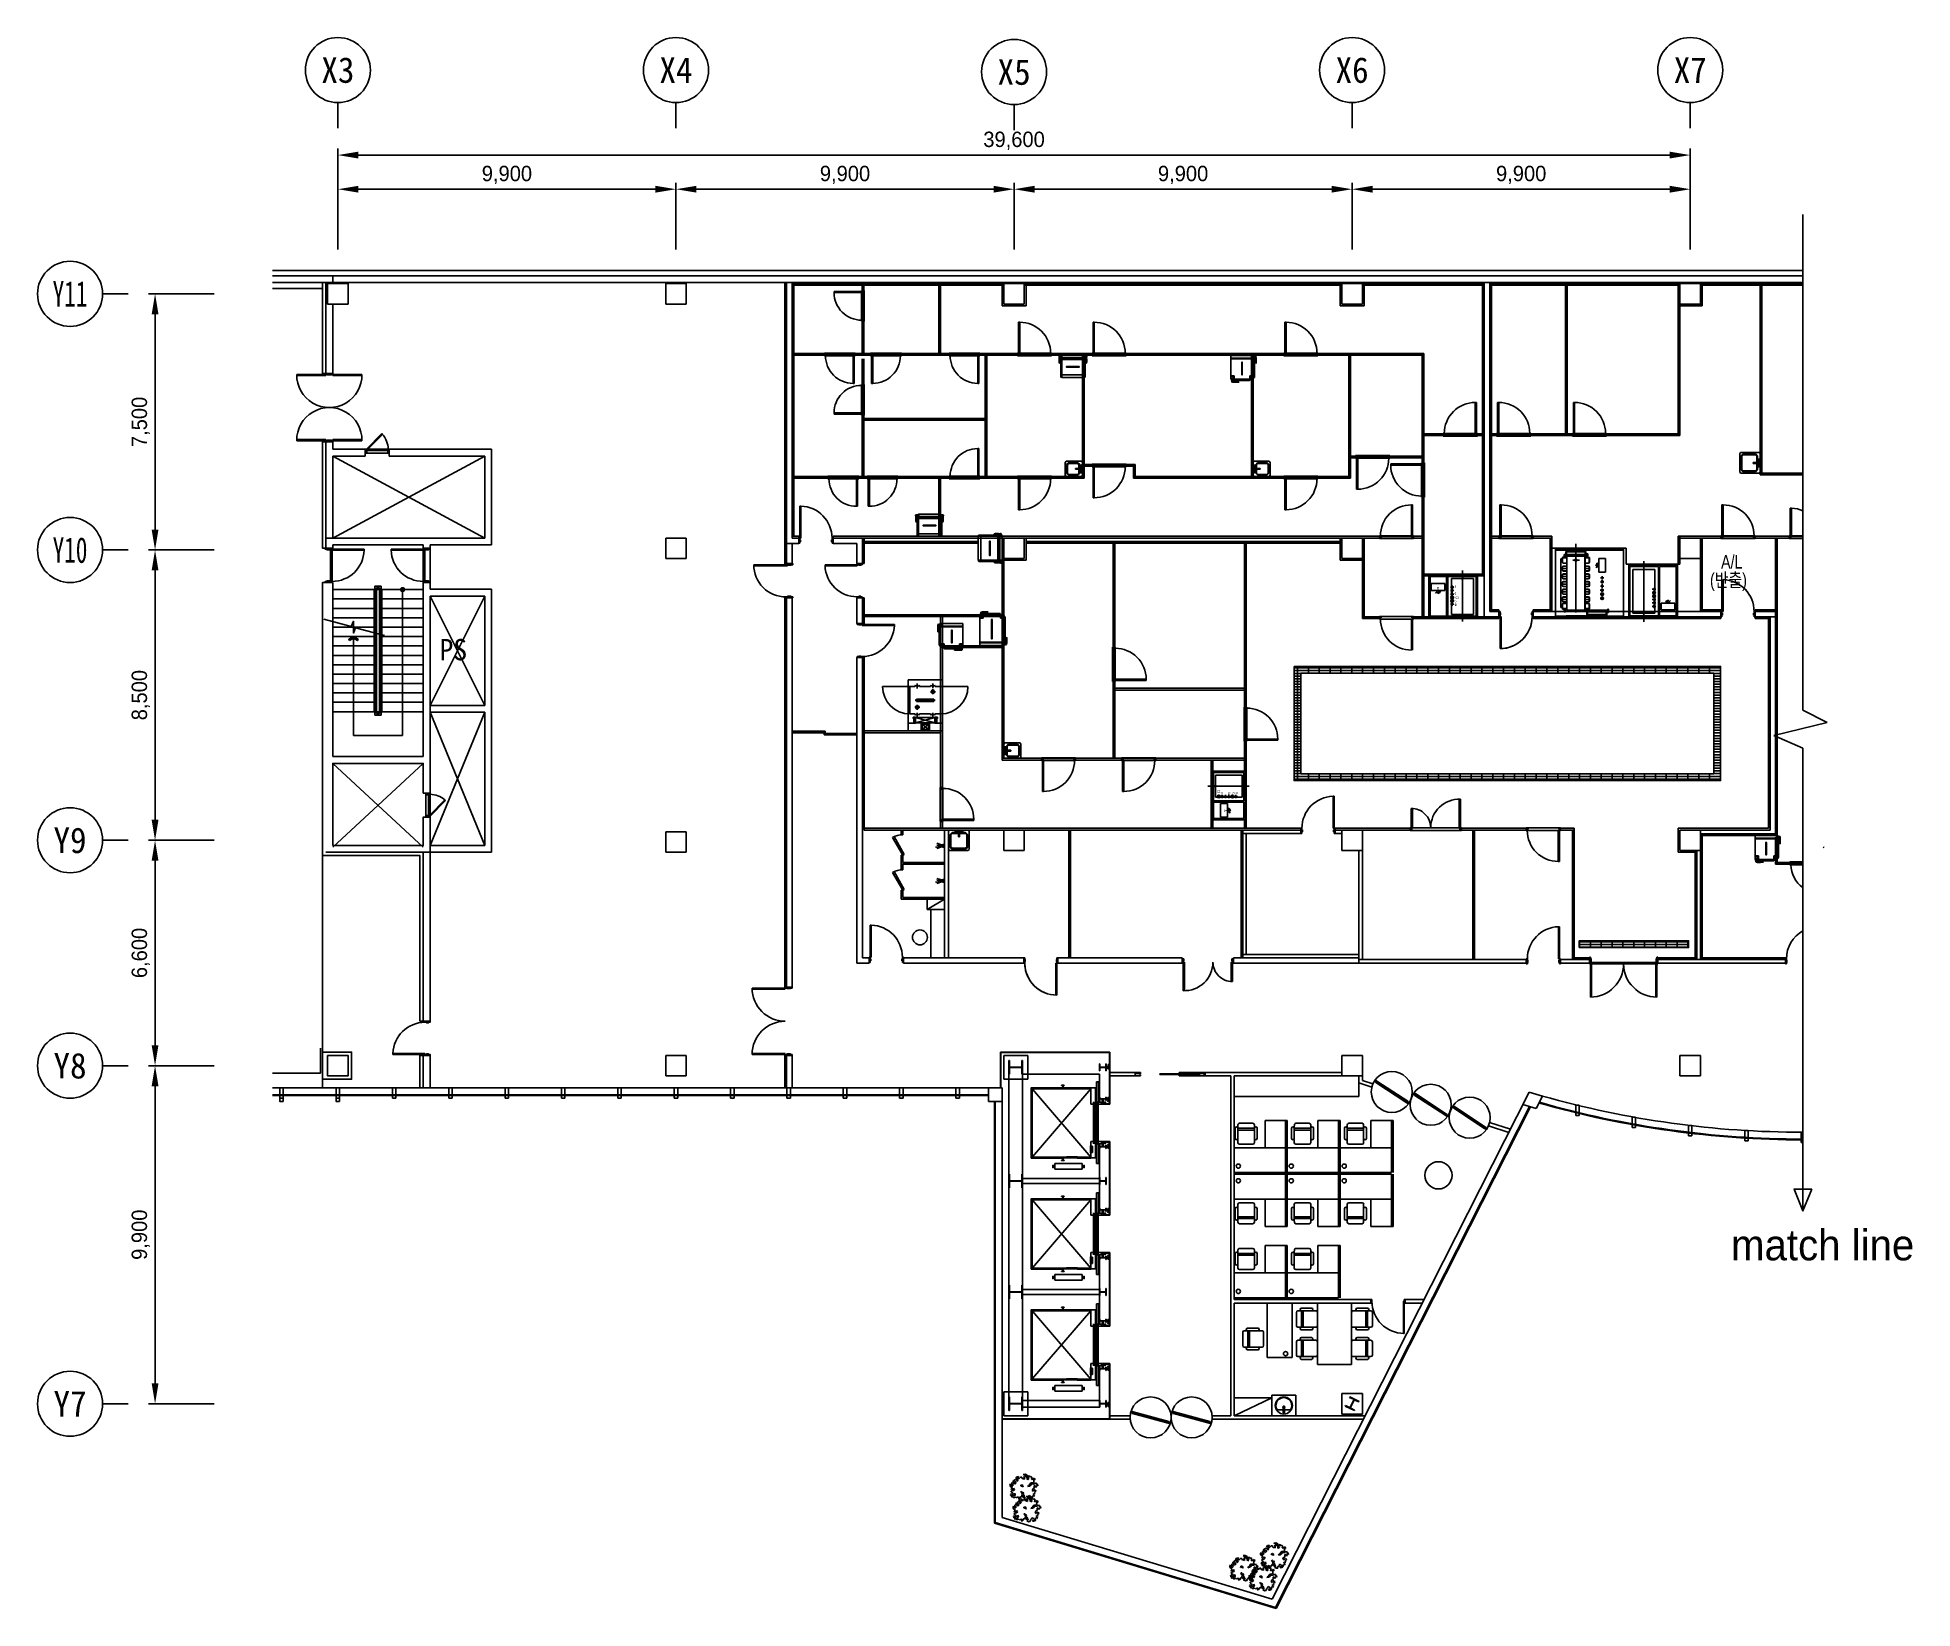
# Model space of a CAD drawing. Header units: millimetres. Extents: x -6877 to 48027, y -11108 to 34894.
import ezdxf
from ezdxf.enums import TextEntityAlignment as Align

# ---------------------------------------------------------------- set-up
doc = ezdxf.new("R2010")
doc.units = ezdxf.units.MM
doc.header["$LTSCALE"] = 500
doc.header["$PDMODE"] = 2
doc.layers.get('0').update_dxf_attribs({"color": 251})
doc.layers.get('Defpoints').update_dxf_attribs({"color": 8})
for name, color, linetype in [('SYM', 7, 'Continuous'), ('TXT', 7, 'Continuous'), ('동물실', 9, 'Continuous'), ('빌트인', 1, 'Continuous')]:
    doc.layers.add(name, color=color, linetype=linetype)
doc.styles.add('GHD', font='Dotum.ttf')
doc.styles.add('TSTYLE4', font='txt', dxfattribs={"width": 0.95, "height": 70})
doc.styles.add('TSTYLE5', font='txt', dxfattribs={"width": 0.95, "height": 80})
doc.styles.add('돋움', font='DotumChe.ttf')
doc.styles.add('울릉도l', font='Dotum.ttf')
doc.dimstyles.new('HS-300', dxfattribs={"dimscale": 150, "dimtxt": 3, "dimasz": 4, "dimexe": 1.25, "dimexo": 2, "dimgap": 1, "dimtad": 1, "dimtoh": 1, "dimdec": 0, "dimlunit": 6, "dimtxsty": '울릉도l', "dimcen": 2.5, "dimclrd": 15, "dimclre": 15, "dimadec": 0, "dimazin": 0, "dimtfac": 1, "dimtdec": 0, "dimtmove": 0, "dimatfit": 3, "dimfxl": 1, "dimarcsym": 0})
pattern_1 = [(0, (-103645.66, -25159.19), (0, 79.375), []), (90, (-103645.66, -25159.2), (-317.5, 2e-14), [])]

msp = doc.modelspace()

# ---------------------------------------------------------------- texts
at = {"insert": (45396.7, -469.8), "char_height": 900, "attachment_point": 5, "style": '울릉도l'}
msp.add_mtext('match line', dxfattribs=at)
at = {"layer": '동물실', "color": 251, "style": 'GHD', "width": 0.8}
for s, p in [('(반출)', (42097.3, 18810.3)), ('A/L', (42422.4, 19341.3))]:
    msp.add_text(s, height=400, dxfattribs=at).set_placement(p)
at = {"layer": '동물실', "color": 251, "width": 0.95}
for s, height, rotation, style, p in [('A', 80, 180, 'TSTYLE5', (34165.2, 18807.5)), ('F', 70, 180, 'TSTYLE4', (34674.3, 18862.5)), ('D', 70, 179.99997, 'TSTYLE4', (34671, 18646.4)), ('C', 70, 179.99997, 'TSTYLE4', (34674.6, 18417.4)), ('B', 70, 179.99997, 'TSTYLE4', (34673.4, 18317.7)), ('CS', 70, 179.99997, 'TSTYLE4', (34746.8, 18521.4)), ('CS', 70, 269.99997, 'TSTYLE4', (27679.4, 12869.9)), ('F', 70, 270, 'TSTYLE4', (27766, 12794.4)), ('D', 70, 269.99997, 'TSTYLE4', (27982.1, 12791.1)), ('C', 70, 269.99997, 'TSTYLE4', (28111.1, 12794.7)), ('B', 70, 269.99997, 'TSTYLE4', (28210.8, 12793.5)), ('A', 80, 270, 'TSTYLE5', (27862.7, 12286.8))]:
    msp.add_text(s, height=height, rotation=rotation, dxfattribs=dict(at, style=style)).set_placement(p)
at = {"layer": '동물실', "color": 251, "style": '돋움'}
msp.add_text('PS', height=625, dxfattribs=at).set_placement((4897, 16657.8))

# ---------------------------------------------------------------- blocks, each defined once
blk = doc.blocks.new('주열마킹$0$')
blk.add_line((0, 5), (0, 0))
blk.add_circle((0, 11.35), 6.35)
at = {"color": 3, "style": '돋움'}
blk.add_attdef('NO', text='', height=5, dxfattribs=at).set_placement((0, 11.35), align=Align.MIDDLE_CENTER)
blk = doc.blocks.new('*D5')
at = {"lineweight": -2, "transparency": 16777216}
for p, q in [((-1703, 4787), (-3622, 4787)), ((-3434, -4513), (-3434, 4187)), ((-1703, -5113), (-3622, -5113))]:
    blk.add_line(p, q, dxfattribs=at)
at = {"transparency": 16777216}
for points in [[(-3534, 4187), (-3334, 4187), (-3434, 4787)], [(-3534, -4513), (-3334, -4513), (-3434, -5113)]]:
    blk.add_solid(points, dxfattribs=at)
at = {"layer": 'Defpoints', "color": 0, "transparency": 16777216}
for p in [(-3434, 4787), (-1403, 4787), (-1403, -5113)]:
    blk.add_point(p, dxfattribs=at)
at = {"transparency": 16777216, "insert": (-3853, -163), "char_height": 450, "attachment_point": 5, "rotation": 90, "style": '울릉도l'}
blk.add_mtext('9,900', dxfattribs=at)
blk = doc.blocks.new('*D6')
at = {"lineweight": -2, "transparency": 16777216}
for p, q in [((-1703, 11387), (-3622, 11387)), ((-3434, 5387), (-3434, 10787)), ((-1703, 4787), (-3622, 4787))]:
    blk.add_line(p, q, dxfattribs=at)
at = {"transparency": 16777216}
for points in [[(-3534, 10787), (-3334, 10787), (-3434, 11387)], [(-3534, 5387), (-3334, 5387), (-3434, 4787)]]:
    blk.add_solid(points, dxfattribs=at)
at = {"layer": 'Defpoints', "color": 0, "transparency": 16777216}
for p in [(-3434, 11387), (-1403, 11387), (-1403, 4787)]:
    blk.add_point(p, dxfattribs=at)
at = {"transparency": 16777216, "insert": (-3853, 8087), "char_height": 450, "attachment_point": 5, "rotation": 90, "style": '울릉도l'}
blk.add_mtext('6,600', dxfattribs=at)
blk = doc.blocks.new('*D7')
at = {"lineweight": -2, "transparency": 16777216}
for p, q in [((-1703, 19887), (-3622, 19887)), ((-3434, 11987), (-3434, 19287)), ((-1703, 11387), (-3622, 11387))]:
    blk.add_line(p, q, dxfattribs=at)
at = {"transparency": 16777216}
for points in [[(-3534, 19287), (-3334, 19287), (-3434, 19887)], [(-3534, 11987), (-3334, 11987), (-3434, 11387)]]:
    blk.add_solid(points, dxfattribs=at)
at = {"layer": 'Defpoints', "color": 0, "transparency": 16777216}
for p in [(-3434, 19887), (-1403, 19887), (-1403, 11387)]:
    blk.add_point(p, dxfattribs=at)
at = {"transparency": 16777216, "insert": (-3853, 15637), "char_height": 450, "attachment_point": 5, "rotation": 90, "style": '울릉도l'}
blk.add_mtext('8,500', dxfattribs=at)
blk = doc.blocks.new('*D8')
at = {"lineweight": -2, "transparency": 16777216}
for p, q in [((-1703, 27387), (-3622, 27387)), ((-3434, 20487), (-3434, 26787)), ((-1703, 19887), (-3622, 19887))]:
    blk.add_line(p, q, dxfattribs=at)
at = {"transparency": 16777216}
for points in [[(-3534, 26787), (-3334, 26787), (-3434, 27387)], [(-3534, 20487), (-3334, 20487), (-3434, 19887)]]:
    blk.add_solid(points, dxfattribs=at)
at = {"layer": 'Defpoints', "color": 0, "transparency": 16777216}
for p in [(-3434, 27387), (-1403, 27387), (-1403, 19887)]:
    blk.add_point(p, dxfattribs=at)
at = {"transparency": 16777216, "insert": (-3853, 23637), "char_height": 450, "attachment_point": 5, "rotation": 90, "style": '울릉도l'}
blk.add_mtext('7,500', dxfattribs=at)
blk = doc.blocks.new('*U9')
blk.add_line((0, 5), (0, 0))
blk.add_circle((0, 11.35), 6.35)
at = {"color": 3, "style": '돋움'}
blk.add_attdef('NO', text='', height=5, dxfattribs=at).set_placement((0, 11.35), align=Align.MIDDLE_CENTER)
blk = doc.blocks.new('*D10')
at = {"lineweight": -2, "transparency": 16777216}
for p, q in [((1919, 28687), (1919, 30639)), ((2519, 30451), (11219, 30451)), ((11819, 28687), (11819, 30639))]:
    blk.add_line(p, q, dxfattribs=at)
at = {"transparency": 16777216}
for points in [[(2519, 30551), (2519, 30351), (1919, 30451)], [(11219, 30551), (11219, 30351), (11819, 30451)]]:
    blk.add_solid(points, dxfattribs=at)
at = {"layer": 'Defpoints', "color": 0, "transparency": 16777216}
for p in [(11819, 30451), (1919, 28387), (11819, 28387)]:
    blk.add_point(p, dxfattribs=at)
at = {"transparency": 16777216, "insert": (6869, 30870), "char_height": 450, "attachment_point": 5, "style": '울릉도l'}
blk.add_mtext('9,900', dxfattribs=at)
blk = doc.blocks.new('*D11')
at = {"lineweight": -2, "transparency": 16777216}
for p, q in [((11819, 28687), (11819, 30639)), ((12419, 30451), (21119, 30451)), ((21719, 28687), (21719, 30639))]:
    blk.add_line(p, q, dxfattribs=at)
at = {"transparency": 16777216}
for points in [[(12419, 30551), (12419, 30351), (11819, 30451)], [(21119, 30551), (21119, 30351), (21719, 30451)]]:
    blk.add_solid(points, dxfattribs=at)
at = {"layer": 'Defpoints', "color": 0, "transparency": 16777216}
for p in [(21719, 30451), (11819, 28387), (21719, 28387)]:
    blk.add_point(p, dxfattribs=at)
at = {"transparency": 16777216, "insert": (16769, 30870), "char_height": 450, "attachment_point": 5, "style": '울릉도l'}
blk.add_mtext('9,900', dxfattribs=at)
blk = doc.blocks.new('*D12')
at = {"lineweight": -2, "transparency": 16777216}
for p, q in [((21719, 28687), (21719, 30639)), ((22319, 30451), (31019, 30451)), ((31619, 28687), (31619, 30639))]:
    blk.add_line(p, q, dxfattribs=at)
at = {"transparency": 16777216}
for points in [[(22319, 30551), (22319, 30351), (21719, 30451)], [(31019, 30551), (31019, 30351), (31619, 30451)]]:
    blk.add_solid(points, dxfattribs=at)
at = {"layer": 'Defpoints', "color": 0, "transparency": 16777216}
for p in [(31619, 30451), (21719, 28387), (31619, 28387)]:
    blk.add_point(p, dxfattribs=at)
at = {"transparency": 16777216, "insert": (26669, 30870), "char_height": 450, "attachment_point": 5, "style": '울릉도l'}
blk.add_mtext('9,900', dxfattribs=at)
blk = doc.blocks.new('*D13')
at = {"lineweight": -2, "transparency": 16777216}
for p, q in [((31619, 28687), (31619, 30639)), ((32219, 30451), (40919, 30451)), ((41519, 28687), (41519, 30639))]:
    blk.add_line(p, q, dxfattribs=at)
at = {"transparency": 16777216}
for points in [[(32219, 30551), (32219, 30351), (31619, 30451)], [(40919, 30551), (40919, 30351), (41519, 30451)]]:
    blk.add_solid(points, dxfattribs=at)
at = {"layer": 'Defpoints', "color": 0, "transparency": 16777216}
for p in [(41519, 30451), (31619, 28387), (41519, 28387)]:
    blk.add_point(p, dxfattribs=at)
at = {"transparency": 16777216, "insert": (36569, 30870), "char_height": 450, "attachment_point": 5, "style": '울릉도l'}
blk.add_mtext('9,900', dxfattribs=at)
blk = doc.blocks.new('*D14')
at = {"lineweight": -2, "transparency": 16777216}
for p, q in [((1919, 28987), (1919, 31639)), ((2519, 31451), (40919, 31451)), ((41519, 28687), (41519, 31639))]:
    blk.add_line(p, q, dxfattribs=at)
at = {"transparency": 16777216}
for points in [[(2519, 31551), (2519, 31351), (1919, 31451)], [(40919, 31551), (40919, 31351), (41519, 31451)]]:
    blk.add_solid(points, dxfattribs=at)
at = {"layer": 'Defpoints', "color": 0, "transparency": 16777216}
for p in [(41519, 31451), (1919, 28687), (41519, 28387)]:
    blk.add_point(p, dxfattribs=at)
at = {"transparency": 16777216, "insert": (21719, 31870), "char_height": 450, "attachment_point": 5, "style": '울릉도l'}
blk.add_mtext('39,600', dxfattribs=at)
blk = doc.blocks.new('g1')
at = {"layer": 'SYM', "color": 2, "linetype": 'Continuous'}
blk.add_lwpolyline([(171, -69), (171, 69), (0, 0)], close=True, dxfattribs=at)
blk = doc.blocks.new('MULLION_100X300')
blk.add_lwpolyline([(0, -50), (0, 50), (300, 50), (300, -50)], close=True)
blk = doc.blocks.new('dor-1000x200conc')
for p, q in [((30, 1140), (30, 200)), ((60, 1140), (30, 1140)), ((60, 1140), (60, 200)), ((30, 200), (60, 200))]:
    blk.add_line(p, q)
for points in [[(0, 200), (0, 0), (30, 0), (30, 45), (45, 45), (45, 155), (30, 155), (30, 200)], [(1000, 200), (1000, 0), (970, 0), (970, 45), (955, 45), (955, 155), (970, 155), (970, 200)]]:
    blk.add_lwpolyline(points, close=True)
for points in [[(30, 200), (970, 200)], [(955, 155), (45, 155)]]:
    blk.add_lwpolyline(points)
blk.add_arc((30, 200), 940, 0, 88.1729)
blk = doc.blocks.new('SINK')
for p, q in [((0, 262), (25, 300)), ((0, 262), (0, -262)), ((13, 89), (14, 96)), ((14, 96), (13, 89)), ((13, 89), (14, 96)), ((14, 96), (13, 89)), ((14, 82), (13, 89)), ((13, 89), (14, 82)), ((14, 82), (13, 89)), ((13, 89), (14, 82)), ((25, 13), (13, 25)), ((13, 25), (13, -25)), ((76, 25), (13, 25)), ((25, 13), (13, 25)), ((14, 96), (16, 102)), ((16, 102), (14, 96)), ((14, 96), (16, 102)), ((16, 102), (14, 96)), ((16, 76), (14, 82)), ((14, 82), (16, 76)), ((16, 76), (14, 82)), ((14, 82), (16, 76)), ((16, 102), (20, 107)), ((20, 107), (16, 102)), ((16, 102), (20, 107)), ((20, 107), (16, 102)), ((20, 71), (16, 76)), ((16, 76), (20, 71)), ((20, 71), (16, 76)), ((16, 76), (20, 71)), ((20, 107), (25, 111)), ((25, 111), (20, 107)), ((20, 107), (25, 111)), ((25, 111), (20, 107)), ((25, 67), (20, 71)), ((20, 71), (25, 67)), ((25, 67), (20, 71)), ((20, 71), (25, 67)), ((25, 300), (575, 300)), ((25, 111), (32, 114)), ((32, 114), (25, 111)), ((25, 111), (32, 114)), ((32, 114), (25, 111)), ((32, 64), (25, 67)), ((25, 67), (32, 64)), ((32, 64), (25, 67)), ((25, 67), (32, 64)), ((25, 13), (25, -13)), ((89, 13), (25, 13)), ((25, 13), (25, -13)), ((25, 13), (64, 13)), ((89, 13), (25, 13)), ((32, 114), (38, 115)), ((38, 115), (32, 114)), ((32, 114), (38, 115)), ((38, 115), (32, 114)), ((38, 64), (32, 64)), ((32, 64), (38, 64)), ((38, 64), (32, 64)), ((32, 64), (38, 64)), ((38, 115), (45, 114)), ((45, 114), (38, 115)), ((38, 115), (45, 114)), ((45, 114), (38, 115)), ((38, 64), (45, 64)), ((45, 64), (38, 64)), ((38, 64), (45, 64)), ((45, 64), (38, 64)), ((45, 114), (51, 111)), ((51, 111), (45, 114)), ((45, 114), (51, 111)), ((51, 111), (45, 114)), ((51, 67), (45, 64)), ((45, 64), (51, 67)), ((51, 67), (45, 64)), ((45, 64), (51, 67)), ((51, 111), (56, 107)), ((56, 107), (51, 111)), ((51, 111), (56, 107)), ((56, 107), (51, 111)), ((56, 71), (51, 67)), ((51, 67), (56, 71)), ((56, 71), (51, 67)), ((51, 67), (56, 71)), ((56, 107), (60, 102)), ((60, 102), (56, 107)), ((56, 107), (60, 102)), ((60, 102), (56, 107)), ((60, 76), (56, 71)), ((56, 71), (60, 76)), ((60, 76), (56, 71)), ((56, 71), (60, 76)), ((60, 102), (63, 96)), ((63, 96), (60, 102)), ((60, 102), (63, 96)), ((63, 96), (60, 102)), ((63, 82), (60, 76)), ((60, 76), (63, 82)), ((63, 82), (60, 76)), ((60, 76), (63, 82)), ((63, 96), (64, 89)), ((64, 89), (63, 96)), ((63, 96), (64, 89)), ((64, 89), (63, 96)), ((64, 89), (63, 82)), ((63, 82), (64, 89)), ((64, 89), (63, 82)), ((63, 82), (64, 89)), ((76, 25), (64, 13)), ((64, 13), (76, 25)), ((64, 13), (64, -13)), ((102, 13), (64, 13)), ((64, 13), (64, -13)), ((102, 13), (64, 13)), ((76, 198), (140, 262)), ((140, 262), (76, 198)), ((76, -198), (76, 198)), ((102, 198), (76, 198)), ((76, 198), (76, -198)), ((102, 198), (76, 198)), ((76, -25), (76, 25)), ((89, 13), (204, 13)), ((89, -13), (89, 13)), ((89, -13), (89, 13)), ((89, 13), (102, 13)), ((102, 13), (89, 13)), ((89, 13), (204, 13)), ((140, 236), (102, 198)), ((102, 198), (140, 236)), ((102, 198), (102, -198)), ((102, -198), (102, 198)), ((102, 13), (204, 13)), ((102, 13), (102, -13)), ((102, -13), (102, 13)), ((204, 13), (102, 13)), ((498, 262), (140, 262)), ((140, 262), (140, 236)), ((498, 262), (140, 262)), ((140, 236), (140, 262)), ((140, 236), (498, 236)), ((140, 236), (498, 236)), ((204, 13), (204, -13)), ((204, 13), (204, -13)), ((204, -13), (204, 13)), ((204, 13), (204, -13)), ((498, 262), (562, 198)), ((498, 236), (498, 262)), ((498, 262), (562, 198)), ((498, 236), (498, 262)), ((498, 236), (536, 198)), ((536, 198), (498, 236)), ((536, -198), (536, 198)), ((562, 198), (536, 198)), ((536, 198), (536, -198)), ((536, 198), (562, 198)), ((562, 198), (562, -198)), ((562, -198), (562, 198)), ((600, 262), (575, 300)), ((600, -262), (600, 262)), ((0, -262), (25, -300)), ((25, -13), (13, -25)), ((25, -13), (13, -25)), ((13, -25), (76, -25)), ((13, -89), (14, -82)), ((14, -82), (13, -89)), ((13, -89), (14, -82)), ((14, -82), (13, -89)), ((14, -96), (13, -89)), ((13, -89), (14, -96)), ((14, -96), (13, -89)), ((13, -89), (14, -96)), ((14, -82), (16, -76)), ((16, -76), (14, -82)), ((14, -82), (16, -76)), ((16, -76), (14, -82)), ((16, -102), (14, -96)), ((14, -96), (16, -102)), ((16, -102), (14, -96)), ((14, -96), (16, -102)), ((16, -76), (20, -71)), ((20, -71), (16, -76)), ((16, -76), (20, -71)), ((20, -71), (16, -76)), ((20, -107), (16, -102)), ((16, -102), (20, -107)), ((20, -107), (16, -102)), ((16, -102), (20, -107)), ((20, -71), (25, -67)), ((25, -67), (20, -71)), ((20, -71), (25, -67)), ((25, -67), (20, -71)), ((25, -111), (20, -107)), ((20, -107), (25, -111)), ((25, -111), (20, -107)), ((20, -107), (25, -111)), ((25, -13), (89, -13)), ((25, -13), (64, -13)), ((89, -13), (25, -13)), ((25, -67), (32, -64)), ((32, -64), (25, -67)), ((25, -67), (32, -64)), ((32, -64), (25, -67)), ((32, -114), (25, -111)), ((25, -111), (32, -114)), ((32, -114), (25, -111)), ((25, -111), (32, -114)), ((25, -300), (575, -300)), ((32, -64), (38, -64)), ((38, -64), (32, -64)), ((32, -64), (38, -64)), ((38, -64), (32, -64)), ((38, -115), (32, -114)), ((32, -114), (38, -115)), ((38, -115), (32, -114)), ((32, -114), (38, -115)), ((38, -64), (45, -64)), ((45, -64), (38, -64)), ((38, -64), (45, -64)), ((45, -64), (38, -64)), ((45, -114), (38, -115)), ((38, -115), (45, -114)), ((45, -114), (38, -115)), ((38, -115), (45, -114)), ((45, -64), (51, -67)), ((51, -67), (45, -64)), ((45, -64), (51, -67)), ((51, -67), (45, -64)), ((51, -111), (45, -114)), ((45, -114), (51, -111)), ((51, -111), (45, -114)), ((45, -114), (51, -111)), ((51, -67), (56, -71)), ((56, -71), (51, -67)), ((51, -67), (56, -71)), ((56, -71), (51, -67)), ((56, -107), (51, -111)), ((51, -111), (56, -107)), ((56, -107), (51, -111)), ((51, -111), (56, -107)), ((56, -71), (60, -76)), ((60, -76), (56, -71)), ((56, -71), (60, -76)), ((60, -76), (56, -71)), ((60, -102), (56, -107)), ((56, -107), (60, -102)), ((60, -102), (56, -107)), ((56, -107), (60, -102)), ((60, -76), (63, -82)), ((63, -82), (60, -76)), ((60, -76), (63, -82)), ((63, -82), (60, -76)), ((63, -96), (60, -102)), ((60, -102), (63, -96)), ((63, -96), (60, -102)), ((60, -102), (63, -96)), ((63, -82), (64, -89)), ((63, -82), (64, -89)), ((64, -89), (63, -82)), ((63, -82), (64, -89)), ((64, -89), (63, -96)), ((63, -96), (64, -89)), ((64, -89), (63, -96)), ((63, -96), (64, -89)), ((64, -13), (76, -25)), ((76, -25), (64, -13)), ((64, -13), (102, -13)), ((64, -13), (102, -13)), ((140, -262), (76, -198)), ((76, -198), (102, -198)), ((76, -198), (140, -262)), ((102, -198), (76, -198)), ((204, -13), (89, -13)), ((102, -13), (89, -13)), ((89, -13), (204, -13)), ((102, -13), (89, -13)), ((204, -13), (102, -13)), ((204, -13), (102, -13)), ((102, -198), (140, -236)), ((140, -236), (102, -198)), ((140, -236), (498, -236)), ((140, -262), (140, -236)), ((140, -236), (498, -236)), ((140, -262), (140, -236)), ((498, -262), (140, -262)), ((498, -262), (140, -262)), ((562, -198), (498, -262)), ((498, -236), (536, -198)), ((498, -262), (562, -198)), ((536, -198), (498, -236)), ((498, -236), (498, -262)), ((498, -236), (498, -262)), ((536, -198), (562, -198)), ((536, -198), (562, -198)), ((600, -262), (575, -300))]:
    blk.add_line(p, q)
blk = doc.blocks.new('A$C5514002B')
at = {"layer": '빌트인', "color": 9}
for p, q in [((-353, 159), (-327, 197)), ((-353, -215), (-353, 159)), ((122, 197), (-327, 197)), ((-251, 159), (-314, 96)), ((-251, 159), (-314, 96)), ((-314, 96), (-314, -151)), ((-314, 96), (-289, 96)), ((-314, -151), (-314, 96)), ((-289, 96), (-314, 96)), ((-251, 134), (-289, 96)), ((-289, 96), (-251, 134)), ((-289, -151), (-289, 96)), ((-289, 96), (-289, -151)), ((-251, 159), (7, 159)), ((-251, 134), (-251, 159)), ((-251, 159), (7, 159)), ((-251, 134), (-251, 159)), ((7, 134), (-251, 134)), ((7, 134), (-251, 134)), ((71, 96), (7, 159)), ((7, 159), (7, 134)), ((7, 159), (71, 96)), ((7, 134), (7, 159)), ((7, 134), (46, 96)), ((46, 96), (7, 134)), ((46, 96), (46, -151)), ((46, 96), (71, 96)), ((46, -151), (46, 96)), ((46, 96), (71, 96)), ((71, -151), (71, 96)), ((71, 96), (71, -151)), ((85, 68), (84, 61)), ((84, 61), (85, 68)), ((85, 68), (84, 61)), ((84, 61), (85, 68)), ((84, 61), (85, 55)), ((85, 55), (84, 61)), ((84, 61), (85, 55)), ((85, 55), (84, 61)), ((87, 74), (85, 68)), ((85, 68), (87, 74)), ((87, 74), (85, 68)), ((85, 68), (87, 74)), ((85, 55), (87, 49)), ((87, 49), (85, 55)), ((85, 55), (87, 49)), ((87, 49), (85, 55)), ((91, 79), (87, 74)), ((87, 74), (91, 79)), ((91, 79), (87, 74)), ((87, 74), (91, 79)), ((87, 49), (91, 43)), ((91, 43), (87, 49)), ((87, 49), (91, 43)), ((91, 43), (87, 49)), ((97, 83), (91, 79)), ((91, 79), (97, 83)), ((97, 83), (91, 79)), ((91, 79), (97, 83)), ((91, 43), (97, 39)), ((97, 39), (91, 43)), ((91, 43), (97, 39)), ((97, 39), (91, 43)), ((103, 86), (97, 83)), ((97, 83), (103, 86)), ((103, 86), (97, 83)), ((97, 83), (103, 86)), ((97, 39), (103, 37)), ((103, 37), (97, 39)), ((97, 39), (103, 37)), ((103, 37), (97, 39)), ((109, 87), (103, 86)), ((103, 86), (109, 87)), ((109, 87), (103, 86)), ((103, 86), (109, 87)), ((109, 36), (103, 37)), ((103, 37), (109, 36)), ((109, 36), (103, 37)), ((103, 37), (109, 36)), ((116, 86), (109, 87)), ((109, 87), (116, 86)), ((116, 86), (109, 87)), ((109, 87), (116, 86)), ((109, 36), (116, 37)), ((116, 37), (109, 36)), ((109, 36), (116, 37)), ((116, 37), (109, 36)), ((122, 83), (116, 86)), ((116, 86), (122, 83)), ((122, 83), (116, 86)), ((116, 86), (122, 83)), ((116, 37), (122, 39)), ((122, 39), (116, 37)), ((116, 37), (122, 39)), ((122, 39), (116, 37)), ((147, 159), (122, 197)), ((127, 79), (122, 83)), ((122, 83), (127, 79)), ((127, 79), (122, 83)), ((122, 83), (127, 79)), ((122, 39), (127, 43)), ((127, 43), (122, 39)), ((122, 39), (127, 43)), ((127, 43), (122, 39)), ((131, 74), (127, 79)), ((127, 79), (131, 74)), ((131, 74), (127, 79)), ((127, 79), (131, 74)), ((127, 43), (131, 49)), ((131, 49), (127, 43)), ((127, 43), (131, 49)), ((131, 49), (127, 43)), ((134, 68), (131, 74)), ((131, 74), (134, 68)), ((134, 68), (131, 74)), ((131, 74), (134, 68)), ((131, 49), (134, 55)), ((134, 55), (131, 49)), ((131, 49), (134, 55)), ((134, 55), (131, 49)), ((135, 61), (134, 68)), ((134, 68), (135, 61)), ((135, 61), (134, 68)), ((134, 68), (135, 61)), ((134, 55), (135, 61)), ((135, 61), (134, 55)), ((134, 55), (135, 61)), ((135, 61), (134, 55)), ((147, 159), (147, -215)), ((-353, -215), (-327, -253)), ((122, -253), (-327, -253)), ((-314, -151), (-251, -215)), ((-289, -151), (-314, -151)), ((-251, -215), (-314, -151)), ((-289, -151), (-314, -151)), ((-251, -189), (-289, -151)), ((-289, -151), (-251, -189)), ((7, -189), (-251, -189)), ((7, -189), (-251, -189)), ((-251, -189), (-251, -215)), ((-251, -189), (-251, -215)), ((-251, -215), (7, -215)), ((-251, -215), (7, -215)), ((-56, -15), (-56, -40)), ((58, -15), (-56, -15)), ((-56, -15), (-56, -40)), ((46, -15), (-56, -15)), ((-56, -40), (-56, -15)), ((-56, -15), (-56, -40)), ((-56, -15), (46, -15)), ((58, -15), (-56, -15)), ((-56, -40), (58, -40)), ((-56, -40), (46, -40)), ((-56, -40), (46, -40)), ((58, -40), (-56, -40)), ((7, -215), (71, -151)), ((46, -151), (7, -189)), ((71, -151), (7, -215)), ((7, -189), (46, -151)), ((7, -215), (7, -189)), ((7, -215), (7, -189)), ((46, -15), (46, -40)), ((46, -15), (84, -15)), ((46, -40), (46, -15)), ((58, -15), (46, -15)), ((46, -15), (84, -15)), ((46, -15), (58, -15)), ((84, -40), (46, -40)), ((46, -40), (58, -40)), ((46, -40), (58, -40)), ((84, -40), (46, -40)), ((71, -151), (46, -151)), ((46, -151), (71, -151)), ((58, -40), (58, -15)), ((58, -15), (122, -15)), ((58, -40), (58, -15)), ((58, -15), (122, -15)), ((122, -40), (58, -40)), ((58, -40), (122, -40)), ((71, -2), (84, -15)), ((71, -53), (71, -2)), ((71, -2), (135, -2)), ((84, -15), (71, -2)), ((84, -40), (71, -53)), ((71, -53), (84, -40)), ((135, -53), (71, -53)), ((84, -15), (84, -40)), ((84, -15), (84, -40)), ((122, -15), (84, -15)), ((122, -40), (84, -40)), ((85, -110), (84, -117)), ((85, -110), (84, -117)), ((84, -117), (85, -110)), ((85, -110), (84, -117)), ((84, -117), (85, -123)), ((85, -123), (84, -117)), ((84, -117), (85, -123)), ((85, -123), (84, -117)), ((87, -104), (85, -110)), ((85, -110), (87, -104)), ((87, -104), (85, -110)), ((85, -110), (87, -104)), ((85, -123), (87, -130)), ((87, -130), (85, -123)), ((85, -123), (87, -130)), ((87, -130), (85, -123)), ((91, -99), (87, -104)), ((87, -104), (91, -99)), ((91, -99), (87, -104)), ((87, -104), (91, -99)), ((87, -130), (91, -135)), ((91, -135), (87, -130)), ((87, -130), (91, -135)), ((91, -135), (87, -130)), ((97, -95), (91, -99)), ((91, -99), (97, -95)), ((97, -95), (91, -99)), ((91, -99), (97, -95)), ((91, -135), (97, -139)), ((97, -139), (91, -135)), ((91, -135), (97, -139)), ((97, -139), (91, -135)), ((103, -92), (97, -95)), ((97, -95), (103, -92)), ((103, -92), (97, -95)), ((97, -95), (103, -92)), ((97, -139), (103, -141)), ((103, -141), (97, -139)), ((97, -139), (103, -141)), ((103, -141), (97, -139)), ((109, -91), (103, -92)), ((103, -92), (109, -91)), ((109, -91), (103, -92)), ((103, -92), (109, -91)), ((103, -141), (109, -142)), ((109, -142), (103, -141)), ((103, -141), (109, -142)), ((109, -142), (103, -141)), ((116, -92), (109, -91)), ((109, -91), (116, -92)), ((116, -92), (109, -91)), ((109, -91), (116, -92)), ((109, -142), (116, -141)), ((116, -141), (109, -142)), ((109, -142), (116, -141)), ((116, -141), (109, -142)), ((122, -95), (116, -92)), ((116, -92), (122, -95)), ((122, -95), (116, -92)), ((116, -92), (122, -95)), ((116, -141), (122, -139)), ((122, -139), (116, -141)), ((116, -141), (122, -139)), ((122, -139), (116, -141)), ((122, -15), (135, -2)), ((122, -15), (135, -2)), ((122, -15), (122, -40)), ((122, -15), (122, -40)), ((122, -40), (135, -53)), ((122, -40), (135, -53)), ((127, -99), (122, -95)), ((122, -95), (127, -99)), ((127, -99), (122, -95)), ((122, -95), (127, -99)), ((122, -139), (127, -135)), ((127, -135), (122, -139)), ((122, -139), (127, -135)), ((127, -135), (122, -139)), ((147, -215), (122, -253)), ((131, -104), (127, -99)), ((127, -99), (131, -104)), ((131, -104), (127, -99)), ((127, -99), (131, -104)), ((127, -135), (131, -130)), ((131, -130), (127, -135)), ((127, -135), (131, -130)), ((131, -130), (127, -135)), ((134, -110), (131, -104)), ((131, -104), (134, -110)), ((134, -110), (131, -104)), ((131, -104), (134, -110)), ((131, -130), (134, -123)), ((134, -123), (131, -130)), ((131, -130), (134, -123)), ((134, -123), (131, -130)), ((135, -117), (134, -110)), ((134, -110), (135, -117)), ((135, -117), (134, -110)), ((134, -110), (135, -117)), ((134, -123), (135, -117)), ((135, -117), (134, -123)), ((134, -123), (135, -117)), ((135, -117), (134, -123)), ((135, -2), (135, -53))]:
    blk.add_line(p, q, dxfattribs=at)

# ---------------------------------------------------------------- dimensions: what is measured, and where the dimension line sits
for base, p1, p2, picture, middle in [((41519, 31451.1), (1919, 28687.2), (41519, 28387.2), '*D14', (21719, 31869.7)), ((11819, 30451.1), (1919, 28387.2), (11819, 28387.2), '*D10', (6869, 30869.7)), ((21719, 30451.1), (11819, 28387.2), (21719, 28387.2), '*D11', (16769, 30869.7)), ((31619, 30451.1), (21719, 28387.2), (31619, 28387.2), '*D12', (26669, 30869.7)), ((41519, 30451.1), (31619, 28387.2), (41519, 28387.2), '*D13', (36569, 30869.7))]:
    dim = msp.add_linear_dim(base=base, p1=p1, p2=p2, dimstyle='HS-300', override={"dimclrd": 256, "dimclre": 256, "dimclrt": 256, "dimtmove": 1})
    dim.commit()
    dim.dimension.update_dxf_attribs({"geometry": picture, "text_midpoint": middle})
for base, p1, p2, picture, middle in [((-3434.1, 27387.2), (-1402.9, 19887.2), (-1402.9, 27387.2), '*D8', (-3852.7, 23637.2)), ((-3434.1, 19887.2), (-1402.9, 11387.2), (-1402.9, 19887.2), '*D7', (-3852.7, 15637.2)), ((-3434.1, 11387.2), (-1402.9, 4787.2), (-1402.9, 11387.2), '*D6', (-3852.7, 8087.2)), ((-3434.1, 4787.2), (-1402.9, -5112.8), (-1402.9, 4787.2), '*D5', (-3852.7, -162.8))]:
    dim = msp.add_linear_dim(base=base, p1=p1, p2=p2, angle=90, dimstyle='HS-300', override={"dimclrd": 256, "dimclre": 256, "dimclrt": 256, "dimtmove": 1})
    dim.commit()
    dim.dimension.update_dxf_attribs({"geometry": picture, "text_midpoint": middle})

# ---------------------------------------------------------------- hatches: boundary and pattern name
at = {"layer": '동물실'}
h = msp.add_hatch(color=251, dxfattribs=at)
edge = h.paths.add_edge_path()
edge.add_arc((3814, 18727.2), 80, -90, 90)
edge.add_arc((3814, 18727.2), 80, 90, 270)
h = msp.add_hatch(color=251, dxfattribs=at)
edge = h.paths.add_edge_path()
edge.add_arc((3814, 18727.2), 80, -90, 90)
edge.add_arc((3814, 18727.2), 80, 90, 270)
h = msp.add_hatch(color=251, dxfattribs=at)
edge = h.paths.add_edge_path()
edge.add_arc((3814, 18727.2), 80, -90, 90)
edge.add_arc((3814, 18727.2), 80, 90, 270)
h = msp.add_hatch(color=251, dxfattribs=at)
edge = h.paths.add_edge_path()
edge.add_arc((3814, 18727.2), 80, -90, 90)
edge.add_arc((3814, 18727.2), 80, 90, 270)
msp.add_hatch(color=251, dxfattribs=at).paths.add_polyline_path([(2236.3, 17272.7), (2258.5, 17234.2), (2374, 17300.9), (2489.5, 17234.2), (2511.7, 17272.7), (2374, 17352.2)])
msp.add_hatch(color=251, dxfattribs=at).paths.add_polyline_path([(2236.3, 17272.7), (2258.5, 17234.2), (2374, 17300.9), (2489.5, 17234.2), (2511.7, 17272.7), (2374, 17352.2)])
msp.add_hatch(color=251, dxfattribs=at).paths.add_polyline_path([(2236.3, 17272.7), (2258.5, 17234.2), (2374, 17300.9), (2489.5, 17234.2), (2511.7, 17272.7), (2374, 17352.2)])
msp.add_hatch(color=251, dxfattribs=at).paths.add_polyline_path([(2236.3, 17272.7), (2258.5, 17234.2), (2374, 17300.9), (2489.5, 17234.2), (2511.7, 17272.7), (2374, 17352.2)])
h = msp.add_hatch(dxfattribs=at)
h.set_pattern_fill('GRATE', color=251, scale=100)
h.set_pattern_definition(pattern_1)
h.paths.add_polyline_path([(29919, 16477.2), (30119, 16277.2), (42209, 16277.2), (42209, 13337.2), (30119, 13337.2), (29919, 13137.2), (42409, 13137.2), (42409, 16477.2)])
h = msp.add_hatch(dxfattribs=at)
h.set_pattern_fill('GRATE', color=251, scale=100)
h.set_pattern_definition(pattern_1)
h.paths.add_polyline_path([(29919, 16477.2), (29919, 13137.2), (30119, 13337.2), (30119, 16277.2)])
h = msp.add_hatch(dxfattribs=at)
h.set_pattern_fill('GRATE', color=251, scale=100)
h.set_pattern_definition(pattern_1)
h.paths.add_polyline_path([(38270.9, 8247.2), (41470.9, 8247.2), (41470.9, 8447.2), (38270.9, 8447.2)])

# ---------------------------------------------------------------- linework, layer by layer
for p, q in [((44820.2, 29714.9), (44820.2, 15200.6)), ((44820.2, 28067.2), (44820.2, 15200.6)), ((44820.2, 16537.3), (44820.2, 15200.6)), ((45525.3, 14836.2), (43965.6, 14452.3)), ((44820.2, 15200.6), (45525.3, 14836.2)), ((43965.6, 14452.3), (44820.2, 14080.4)), ((44820.2, 14080.4), (44820.2, 532.2)), ((44820.2, 14080.4), (44820.2, 532.2)), ((45443.9, 11179.3), (45415.2, 11188))]:
    msp.add_line(p, q)
at = {"layer": '동물실', "color": 251}
for p, q in [((44820.2, 28067.2), (1, 28067.1)), ((44820.2, 28067.2), (1, 28067.1)), ((1769, 27917.1), (1, 27917.1)), ((1769, 27717.1), (1, 27717.1)), ((1, 27717.1), (1469.6, 27717.1)), ((1769, 27717.1), (1, 27717.1)), ((1569, 25058.1), (1569, 27717.1)), ((1569, 25058.1), (1569, 27717.1)), ((1569, 25058.1), (1569, 27717.1)), ((1569, 25058.1), (1569, 27717.1)), ((44820.2, 27917.2), (1769, 27917.1)), ((44820.2, 27917.2), (1769, 27917.1)), ((1769, 27717.1), (1769, 27917.1)), ((1769, 27717.1), (1769, 27917.1)), ((15219, 27717.1), (1769, 27717.1)), ((15219, 27717.1), (1769, 27717.1)), ((11519, 27687.2), (12119, 27687.2)), ((11519, 27087.2), (11519, 27687.2)), ((11519, 27687.2), (12119, 27687.2)), ((11519, 27087.2), (11519, 27687.2)), ((12119, 27687.2), (12119, 27087.2)), ((12119, 27687.2), (12119, 27087.2)), ((15009, 27717.1), (15009, 19457.2)), ((15059, 27717.1), (15059, 20077.2)), ((44820.2, 27717.2), (15219, 27717.1)), ((15219, 27717.1), (15219, 20237.2)), ((15219, 27687.2), (21419, 27687.2)), ((15219, 27637.2), (21419, 27637.2)), ((15269, 20287.2), (15269, 27637.2)), ((17254, 27457.8), (16448.8, 27457.8)), ((16448.8, 27457.8), (16448.8, 27422.6)), ((17254, 27457.8), (17254, 27487.2)), ((17254, 27487.2), (17334, 27487.2)), ((17289.9, 27457.8), (17254, 27457.8)), ((17254, 27422.6), (17254, 27457.8)), ((17269, 25637.2), (17269, 27637.2)), ((17269, 27487.2), (17319, 27487.2)), ((17269, 27487.2), (17319, 27487.2)), ((17289.9, 27437.3), (17289.9, 27457.8)), ((17319, 25637.2), (17319, 27637.2)), ((17334, 27437.3), (17334, 27487.2)), ((19519, 25637.2), (19519, 27637.2)), ((19569, 25637.2), (19569, 27637.2)), ((21369, 27637.2), (21369, 27037.2)), ((21419, 27687.2), (21419, 27087.2)), ((21419, 27687.2), (22019, 27687.2)), ((21419, 27087.2), (21419, 27687.2)), ((21419, 27687.2), (22019, 27687.2)), ((21419, 27087.2), (21419, 27687.2)), ((22019, 27687.2), (31319, 27687.2)), ((22019, 27087.2), (22019, 27687.2)), ((22019, 27687.2), (22019, 27087.2)), ((22019, 27687.2), (22019, 27087.2)), ((22019, 27637.2), (31319, 27637.2)), ((22069, 27037.2), (22069, 27637.2)), ((31269, 27637.2), (31269, 27037.2)), ((31319, 27687.2), (31319, 27087.2)), ((31319, 27687.2), (31919, 27687.2)), ((31319, 27087.2), (31319, 27687.2)), ((31919, 27687.2), (35489, 27687.2)), ((31919, 27087.2), (31919, 27687.2)), ((31919, 27687.2), (31919, 27087.2)), ((31919, 27637.2), (35489, 27637.2)), ((31969, 27037.2), (31969, 27637.2)), ((35439, 19133.2), (35439, 27637.2)), ((35489, 27717.1), (35489, 17927.2)), ((35649, 27717.1), (35649, 18087.2)), ((35699, 18087.2), (35699, 27717.1)), ((35719, 27687.2), (41219, 27687.2)), ((35719, 27637.2), (41219, 27637.2)), ((37869, 27637.2), (37869, 23287.2)), ((37919, 27637.2), (37919, 23287.2)), ((41169, 23287.2), (41169, 27637.2)), ((41219, 23237.2), (41219, 27687.2)), ((41219, 27687.2), (41819, 27687.2)), ((41219, 27087.2), (41219, 27687.2)), ((41219, 27687.2), (41819, 27687.2)), ((41219, 27087.2), (41219, 27687.2)), ((41819, 27687.2), (44820.2, 27687.2)), ((41819, 27687.2), (41819, 27037.2)), ((41819, 27687.2), (41819, 27087.2)), ((41819, 27687.2), (41819, 27087.2)), ((41819, 27637.2), (44820.2, 27637.2)), ((41869, 27637.2), (41869, 27037.2)), ((43569, 27637.2), (43569, 22087.2)), ((43619, 27637.2), (43619, 22087.2)), ((1769, 25058.1), (1769, 27087.3)), ((1769, 25058.1), (1769, 27087.3)), ((1769, 25058.1), (1769, 27087.3)), ((1769, 25058.1), (1769, 27087.3)), ((12119, 27087.2), (11519, 27087.2)), ((12119, 27087.2), (11519, 27087.2)), ((17254, 27422.6), (16448.8, 27422.6)), ((17254, 27422.6), (17254, 26616.6)), ((17334, 27437.3), (17289.9, 27437.3)), ((17334, 27437.3), (17334, 26637.1)), ((21369, 27037.2), (22069, 27037.2)), ((21419, 27087.2), (22019, 27087.2)), ((22019, 27087.2), (21419, 27087.2)), ((22019, 27087.2), (21419, 27087.2)), ((31269, 27037.2), (31969, 27037.2)), ((31319, 27087.2), (31919, 27087.2)), ((31919, 27087.2), (31319, 27087.2)), ((41819, 27087.2), (41219, 27087.2)), ((41819, 27087.2), (41219, 27087.2)), ((41819, 27087.2), (41219, 27087.2)), ((41869, 27037.2), (41219, 27037.2)), ((17254, 26616.6), (17289.9, 26616.6)), ((17254, 26587.2), (17254, 26616.6)), ((17334, 26587.2), (17254, 26587.2)), ((17319, 26587.2), (17269, 26587.2)), ((17289.9, 26637.1), (17334, 26637.1)), ((17289.9, 26616.6), (17289.9, 26637.1)), ((17289.9, 26616.6), (17289.9, 26637.1)), ((17334, 26587.2), (17334, 26637.1)), ((21848.4, 25652.2), (21848.4, 26557.5)), ((21848.4, 26557.5), (21883.6, 26557.5)), ((21883.6, 25652.2), (21883.6, 26557.5)), ((24030.8, 25652.2), (24030.8, 26557.5)), ((24030.8, 26557.5), (24066, 26557.5)), ((24066, 25652.2), (24066, 26557.5)), ((29648.4, 25652.2), (29648.4, 26557.5)), ((29648.4, 26557.5), (29683.6, 26557.5)), ((29683.6, 25652.2), (29683.6, 26557.5)), ((15269, 25637.2), (20869, 25637.2)), ((15269, 25587.2), (33719, 25587.2)), ((16169, 25652.2), (16169, 25572.2)), ((16169, 25652.2), (16218.9, 25652.2)), ((16169, 25637.2), (16169, 25587.2)), ((16169, 25572.2), (16198.4, 25572.2)), ((16198.4, 25608.1), (16218.9, 25608.1)), ((16198.4, 25572.2), (16198.4, 25608.1)), ((16198.4, 25608.1), (16218.9, 25608.1)), ((17004.4, 25572.2), (16198.4, 25572.2)), ((16218.9, 25608.1), (16218.9, 25652.2)), ((17019.2, 25652.2), (16218.9, 25652.2)), ((17004.4, 25572.2), (17004.4, 24767)), ((17004.4, 25572.2), (17039.6, 25572.2)), ((17019.2, 25652.2), (17019.2, 25608.1)), ((17019.2, 25652.2), (17069, 25652.2)), ((17019.2, 25608.1), (17039.6, 25608.1)), ((17039.6, 25608.1), (17039.6, 25572.2)), ((17039.6, 25572.2), (17069, 25572.2)), ((17039.6, 25572.2), (17039.6, 24767)), ((17069, 25572.2), (17069, 25652.2)), ((17069, 25587.2), (17069, 25637.2)), ((17069, 25587.2), (17069, 25637.2)), ((17269, 22037.2), (17269, 25487.2)), ((17319, 22037.2), (17319, 25487.2)), ((17519, 25572.2), (17519, 25652.2)), ((17568.9, 25652.2), (17519, 25652.2)), ((17519, 25587.2), (17519, 25637.2)), ((17519, 25587.2), (17519, 25637.2)), ((17548.4, 25572.2), (17519, 25572.2)), ((17548.4, 25608.1), (17548.4, 25572.2)), ((17568.9, 25608.1), (17548.4, 25608.1)), ((17548.4, 25572.2), (17548.4, 24767)), ((17583.6, 25572.2), (17548.4, 25572.2)), ((17568.9, 25652.2), (17568.9, 25608.1)), ((17568.9, 25652.2), (18369.1, 25652.2)), ((17583.6, 25572.2), (17583.6, 24767)), ((17583.6, 25572.2), (18389.6, 25572.2)), ((18369.1, 25608.1), (18369.1, 25652.2)), ((18419, 25652.2), (18369.1, 25652.2)), ((18389.6, 25608.1), (18369.1, 25608.1)), ((18389.6, 25608.1), (18369.1, 25608.1)), ((18389.6, 25572.2), (18389.6, 25608.1)), ((18419, 25572.2), (18389.6, 25572.2)), ((18419, 25652.2), (18419, 25572.2)), ((18419, 25637.2), (18419, 25587.2)), ((19819, 25652.2), (19819, 25572.2)), ((19819, 25652.2), (19868.9, 25652.2)), ((19819, 25637.2), (19819, 25587.2)), ((19819, 25572.2), (19848.4, 25572.2)), ((19848.4, 25608.1), (19868.9, 25608.1)), ((19848.4, 25572.2), (19848.4, 25608.1)), ((19848.4, 25608.1), (19868.9, 25608.1)), ((20654.4, 25572.2), (19848.4, 25572.2)), ((19868.9, 25608.1), (19868.9, 25652.2)), ((20669.2, 25652.2), (19868.9, 25652.2)), ((20654.4, 25572.2), (20654.4, 24767)), ((20654.4, 25572.2), (20689.6, 25572.2)), ((20669.2, 25652.2), (20669.2, 25608.1)), ((20669.2, 25652.2), (20719, 25652.2)), ((20669.2, 25608.1), (20689.6, 25608.1)), ((20689.6, 25608.1), (20689.6, 25572.2)), ((20689.6, 25572.2), (20719, 25572.2)), ((20689.6, 25572.2), (20689.6, 24767)), ((20719, 25572.2), (20719, 25652.2)), ((20719, 25587.2), (20719, 25637.2)), ((20719, 25587.2), (20719, 25637.2)), ((20869, 25637.2), (33719, 25637.2)), ((20869, 22037.2), (20869, 25587.2)), ((20919, 22037.2), (20919, 25587.2)), ((21848.4, 25652.2), (21819, 25652.2)), ((21819, 25652.2), (21819, 25572.2)), ((21819, 25637.2), (21819, 25587.2)), ((21819, 25637.2), (21819, 25587.2)), ((21868.9, 25572.2), (21819, 25572.2)), ((21848.4, 25616.3), (21848.4, 25652.2)), ((21883.6, 25652.2), (21848.4, 25652.2)), ((21868.9, 25616.3), (21848.4, 25616.3)), ((21868.9, 25572.2), (21868.9, 25616.3)), ((21868.9, 25572.2), (22769.2, 25572.2)), ((21883.6, 25652.2), (22789.6, 25652.2)), ((22769.2, 25616.3), (22769.2, 25572.2)), ((22789.6, 25616.3), (22769.2, 25616.3)), ((22789.6, 25616.3), (22769.2, 25616.3)), ((22819, 25572.2), (22769.2, 25572.2)), ((22789.6, 25652.2), (22789.6, 25616.3)), ((22819, 25652.2), (22789.6, 25652.2)), ((22819, 25572.2), (22819, 25652.2)), ((22819, 25587.2), (22819, 25637.2)), ((23037.8, 25557.4), (23037.8, 25541.9)), ((23106.7, 25541.9), (23037.8, 25541.9)), ((23038, 25541), (23038, 25539.4)), ((23038, 25538.8), (23045.3, 25527.8)), ((23052.9, 25541.9), (23038.8, 25541.9)), ((23040.7, 25480.6), (23040.7, 25397.7)), ((23043.5, 25511.7), (23043.5, 25439)), ((23044.5, 25473), (23052, 25473)), ((23106.5, 25580.6), (23044.8, 25564.2)), ((23047.3, 25444.7), (23058.6, 25444.7)), ((23048.2, 25476.8), (23048.2, 25469.2)), ((23048.3, 25380.7), (23051.3, 25365.7)), ((23050.9, 25359.6), (23050.5, 25359.7)), ((23051.3, 25365.7), (23052, 25360.6)), ((23081.3, 25521.1), (23052.9, 25521.1)), ((23052.9, 25450.4), (23052.9, 25439)), ((23081.3, 25429.6), (23052.9, 25429.6)), ((23053.9, 25541), (23053.9, 25530.6)), ((23098.3, 25537.2), (23053.9, 25537.2)), ((23056.5, 25532.5), (23060.2, 25532.5)), ((23056.5, 25521.1), (23056.5, 25532.5)), ((23070.6, 25521.1), (23070.6, 25521.1)), ((23083.7, 25490.9), (23070.7, 25490.9)), ((23083.7, 25457), (23070.7, 25457)), ((23072.8, 25498.5), (23072.8, 25452.2)), ((23074.7, 25492.8), (23072.8, 25494.7)), ((23074.7, 25489), (23072.8, 25487.2)), ((23074.7, 25458.8), (23072.8, 25460.7)), ((23074.7, 25455.1), (23072.8, 25453.2)), ((23074.7, 25492.8), (23074.7, 25489)), ((23081.3, 25492.8), (23074.7, 25492.8)), ((23081.3, 25489), (23074.7, 25489)), ((23074.7, 25458.8), (23074.7, 25455.1)), ((23081.3, 25458.8), (23074.7, 25458.8)), ((23081.3, 25455.1), (23074.7, 25455.1)), ((23081.3, 25521.1), (23081.3, 25429.6)), ((23084.1, 25521.1), (23084.1, 24984.4)), ((23084.1, 25521.1), (23117.1, 25521.1)), ((23098.3, 25541.9), (23098.3, 25537.2)), ((23102.3, 25508.1), (23102.3, 25521.1)), ((23117.1, 25508.1), (23102.3, 25508.1)), ((23121.4, 25571.2), (23103.8, 25571.2)), ((23121, 25543.8), (23103.8, 25543.8)), ((23118.5, 25519.9), (23103.8, 25519.9)), ((23103.8, 25519.9), (23103.8, 25509.4)), ((23103.8, 25516.7), (23104, 25516.8)), ((23103.8, 25516.8), (23104, 25516.8)), ((23103.8, 25509.4), (23118.5, 25509.4)), ((23104.1, 25514.9), (23104.1, 25514.9)), ((23104.3, 25509.9), (23104.3, 25509.9)), ((23104.4, 25510.2), (23104.4, 25510.2)), ((23104.6, 25514), (23104.6, 25514.6)), ((23104.6, 25514.6), (23105.1, 25514.5)), ((23104.6, 25514), (23105.1, 25514.5)), ((23104.7, 25514.1), (23104.7, 25514.1)), ((23104.8, 25510.2), (23104.8, 25510.2)), ((23105.2, 25516.2), (23105.2, 25516.2)), ((23105.4, 25514.9), (23105.4, 25514.9)), ((23105.5, 25518.6), (23105.5, 25518.6)), ((23105.5, 25509.2), (23105.6, 25509.2)), ((23105.6, 25519.6), (23105.6, 25519.6)), ((23105.6, 25509.2), (23105.6, 25509.2)), ((23106.7, 25580.6), (23106.7, 25534.4)), ((23109.6, 25573), (23106.7, 25575.9)), ((23109.6, 25569.3), (23106.7, 25566.4)), ((23117.9, 25553.2), (23106.7, 25553.2)), ((23117.9, 25534.4), (23106.7, 25534.4)), ((23117.9, 25580.6), (23106.9, 25580.6)), ((23109.7, 25545.7), (23106.9, 25548.5)), ((23109.7, 25541.9), (23106.9, 25539.1)), ((23107.6, 25518.8), (23107.6, 25518.8)), ((23107.8, 25513.8), (23107.8, 25513.8)), ((23107.9, 25510.3), (23107.9, 25510.3)), ((23108, 25510.5), (23108, 25510.5)), ((23108.1, 25517), (23108.7, 25517.1)), ((23108.4, 25516.5), (23108.1, 25517)), ((23108.1, 25512.7), (23108.1, 25512.7)), ((23108.4, 25516.5), (23108.7, 25517.1)), ((23108.5, 25515), (23108.5, 25515)), ((23108.9, 25518.7), (23108.9, 25518.7)), ((23108.9, 25516.8), (23108.9, 25516.8)), ((23108.9, 25516), (23108.9, 25516)), ((23109.1, 25511.8), (23109.1, 25511.8)), ((23109.6, 25573), (23109.6, 25569.3)), ((23117.9, 25573), (23109.6, 25573)), ((23117.9, 25569.3), (23109.6, 25569.3)), ((23109.7, 25545.7), (23109.7, 25541.9)), ((23117.9, 25545.7), (23109.7, 25545.7)), ((23117.9, 25541.9), (23109.7, 25541.9)), ((23111, 25513.7), (23111, 25513.7)), ((23111, 25510.4), (23111, 25510.4)), ((23111.1, 25519.5), (23111.4, 25519.7)), ((23111.1, 25519.5), (23111.1, 25519.7)), ((23111.1, 25509.3), (23111.1, 25509.3)), ((23111.4, 25511.6), (23111.4, 25511.6)), ((23111.6, 25515.2), (23111.6, 25515.2)), ((23111.7, 25512.7), (23111.7, 25513.3)), ((23111.7, 25513.3), (23112.2, 25513.2)), ((23111.7, 25512.7), (23112.2, 25513.2)), ((23111.9, 25519.2), (23111.9, 25519.2)), ((23111.9, 25515.2), (23111.9, 25515.2)), ((23111.9, 25511.3), (23112.5, 25511.5)), ((23112.2, 25510.9), (23111.9, 25511.3)), ((23112.2, 25510.9), (23112.5, 25511.5)), ((23113.7, 25518.7), (23113.7, 25518.7)), ((23113.8, 25515.6), (23114.7, 25515.5)), ((23114, 25514.8), (23113.8, 25515.6)), ((23113.9, 25513.6), (23113.9, 25513.6)), ((23114, 25514.8), (23114.7, 25515.5)), ((23114.2, 25510.5), (23114.2, 25510.5)), ((23114.8, 25515.3), (23114.8, 25515.3)), ((23114.8, 25511.7), (23114.8, 25511.7)), ((23115, 25519.3), (23115.5, 25519.4)), ((23115.3, 25518.8), (23115, 25519.3)), ((23115.1, 25514.1), (23115.1, 25514.1)), ((23115.3, 25518.8), (23115.5, 25519.4)), ((23159.1, 25514.2), (23115.5, 25514.1)), ((23115.6, 25517.7), (23115.6, 25517.7)), ((23116.6, 25514.1), (23116.6, 25514.1)), ((23117.1, 25519.9), (23117.1, 25521.1)), ((23117.1, 25497.6), (23117.1, 25010.2)), ((23117.3, 25510.6), (23117.3, 25510.6)), ((23117.4, 25517.5), (23117.4, 25517.5)), ((23117.6, 25519.6), (23117.6, 25519.6)), ((23117.7, 25512.4), (23117.7, 25512.4)), ((23117.9, 25580.6), (23117.9, 25534.4)), ((23117.9, 25515.4), (23117.9, 25515.4)), ((23118.2, 25518.2), (23118.2, 25518.7)), ((23118.2, 25518.7), (23118.5, 25518.7)), ((23118.2, 25518.2), (23118.5, 25518.4)), ((23118.5, 25509.4), (23118.5, 25519.9)), ((23119, 25587.2), (23119, 24937.2)), ((23769, 25587.2), (23119, 25587.2)), ((23156.8, 25523.6), (23119, 25504.7)), ((23119, 25523.6), (23156.8, 25504.7)), ((23119, 25523.6), (23156.8, 25523.6)), ((23119, 25519.3), (23119, 25500.4)), ((23119, 25519.3), (23119, 25500.4)), ((23119, 25504.7), (23156.8, 25504.7)), ((23769, 25462.2), (23119, 25462.2)), ((23156.8, 25523.6), (23156.8, 25504.7)), ((23156.8, 25518.9), (23731.3, 25518.9)), ((23429.3, 25518.9), (23156.8, 25518.9)), ((23156.8, 25509.3), (23731.3, 25509.3)), ((23429.3, 25509.3), (23156.8, 25509.3)), ((23628.9, 25259.8), (23259.2, 25259.8)), ((23259.2, 25259.8), (23259.2, 25241.3)), ((23272.1, 25259.8), (23272.1, 25241.3)), ((23612.7, 25256.6), (23275.3, 25256.6)), ((23275.3, 25256.6), (23275.3, 25244.5)), ((23612.7, 25244.5), (23612.7, 25256.6)), ((23616, 25241.3), (23616, 25259.8)), ((23628.9, 25241.3), (23628.9, 25259.8)), ((23719, 22037.2), (23719, 25587.2)), ((23729, 25514.2), (23772.5, 25514.1)), ((23769, 25523.6), (23731.3, 25523.6)), ((23731.3, 25523.6), (23769, 25504.7)), ((23769, 25523.6), (23731.3, 25504.7)), ((23731.3, 25523.6), (23731.3, 25504.7)), ((23769, 25504.7), (23731.3, 25504.7)), ((23766.7, 25571.2), (23784.2, 25571.2)), ((23767.1, 25543.8), (23784.2, 25543.8)), ((23769, 21987.2), (23769, 25587.2)), ((23769, 25587.2), (23769, 24937.2)), ((23769, 25519.3), (23769, 25500.4)), ((23769.6, 25519.3), (23769.3, 25519.3)), ((23769.6, 25518.8), (23769.3, 25519)), ((23769.6, 25509.4), (23769.6, 25519.9)), ((23769.6, 25519.9), (23784.2, 25519.9)), ((23769.6, 25518.8), (23769.6, 25519.3)), ((23784.2, 25509.4), (23769.6, 25509.4)), ((23769.9, 25516), (23769.9, 25516)), ((23770.1, 25580.6), (23770.1, 25534.4)), ((23770.1, 25580.6), (23781.2, 25580.6)), ((23770.1, 25573), (23778.5, 25573)), ((23770.1, 25569.3), (23778.5, 25569.3)), ((23770.1, 25553.2), (23781.3, 25553.2)), ((23770.1, 25545.7), (23778.3, 25545.7)), ((23770.1, 25541.9), (23778.3, 25541.9)), ((23770.1, 25534.4), (23781.3, 25534.4)), ((23770.2, 25520.2), (23770.2, 25520.2)), ((23770.2, 25513.1), (23770.2, 25513.1)), ((23770.4, 25518.1), (23770.4, 25518.1)), ((23770.5, 25511.2), (23770.5, 25511.2)), ((23803.9, 25521.1), (23770.9, 25521.1)), ((23770.9, 25519.9), (23770.9, 25521.1)), ((23770.9, 25497.6), (23770.9, 25010.2)), ((23771, 25508.1), (23785.8, 25508.1)), ((23771.2, 25514.7), (23771.2, 25514.7)), ((23771.8, 25521.1), (23803.9, 25521.1)), ((23772.2, 25518.3), (23772.2, 25518.3)), ((23772.5, 25519.4), (23772.3, 25520.1)), ((23772.9, 25519.9), (23772.3, 25520.1)), ((23772.5, 25519.4), (23772.9, 25519.9)), ((23772.7, 25514.7), (23772.7, 25514.7)), ((23773, 25515.9), (23773, 25515.9)), ((23773, 25512.3), (23773, 25512.3)), ((23774, 25516.3), (23773.1, 25516.2)), ((23773.9, 25515.4), (23773.1, 25516.2)), ((23773.6, 25511.1), (23773.6, 25511.1)), ((23773.9, 25515.4), (23774, 25516.3)), ((23773.9, 25514.2), (23773.9, 25514.2)), ((23774.1, 25519.3), (23774.1, 25519.3)), ((23775.6, 25511.5), (23775.3, 25512.1)), ((23775.9, 25511.9), (23775.3, 25512.1)), ((23776.2, 25513.9), (23775.6, 25513.8)), ((23776.1, 25513.3), (23775.6, 25513.8)), ((23775.6, 25511.5), (23775.9, 25511.9)), ((23775.9, 25519.8), (23775.9, 25519.8)), ((23776, 25515.8), (23776, 25515.8)), ((23776.1, 25513.3), (23776.2, 25513.9)), ((23776.2, 25515.8), (23776.2, 25515.8)), ((23776.7, 25520.1), (23776.4, 25520.3)), ((23776.4, 25512.2), (23776.4, 25512.2)), ((23776.7, 25520.1), (23776.7, 25520.3)), ((23776.7, 25509.9), (23776.7, 25509.9)), ((23776.8, 25514.3), (23776.8, 25514.3)), ((23776.8, 25511), (23776.8, 25511)), ((23778.3, 25545.7), (23781.2, 25548.5)), ((23778.3, 25545.7), (23778.3, 25541.9)), ((23778.3, 25541.9), (23781.2, 25539.1)), ((23778.5, 25573), (23781.3, 25575.9)), ((23778.5, 25573), (23778.5, 25569.3)), ((23778.5, 25569.3), (23781.3, 25566.4)), ((23778.7, 25512.4), (23778.7, 25512.4)), ((23778.9, 25519.3), (23778.9, 25519.3)), ((23778.9, 25517.4), (23778.9, 25517.4)), ((23778.9, 25516.6), (23778.9, 25516.6)), ((23779.4, 25517.1), (23779.1, 25517.8)), ((23779.7, 25517.6), (23779.1, 25517.8)), ((23779.3, 25515.6), (23779.3, 25515.6)), ((23779.4, 25517.1), (23779.7, 25517.6)), ((23779.7, 25513.3), (23779.7, 25513.3)), ((23779.8, 25511.1), (23779.8, 25511.1)), ((23779.9, 25510.9), (23779.9, 25510.9)), ((23780, 25514.4), (23780, 25514.4)), ((23780.2, 25519.4), (23780.2, 25519.4)), ((23781.3, 25580.6), (23781.3, 25534.4)), ((23781.3, 25541.9), (23850.2, 25541.9)), ((23781.5, 25580.6), (23843.3, 25564.2)), ((23782.2, 25520.2), (23782.2, 25520.2)), ((23782.2, 25509.8), (23782.2, 25509.8)), ((23782.3, 25509.8), (23782.2, 25509.8)), ((23782.3, 25519.2), (23782.3, 25519.2)), ((23782.5, 25515.5), (23782.5, 25515.5)), ((23782.6, 25516.8), (23782.6, 25516.8)), ((23783.3, 25515.2), (23782.7, 25515.1)), ((23783.2, 25514.6), (23782.7, 25515.1)), ((23783.1, 25514.7), (23783.1, 25514.7)), ((23783.1, 25510.8), (23783.1, 25510.8)), ((23783.2, 25514.6), (23783.3, 25515.2)), ((23783.4, 25510.8), (23783.4, 25510.8)), ((23783.5, 25510.5), (23783.5, 25510.5)), ((23783.7, 25515.5), (23783.7, 25515.5)), ((23784, 25517.3), (23783.8, 25517.4)), ((23784, 25517.4), (23783.8, 25517.4)), ((23784.2, 25519.9), (23784.2, 25509.4)), ((23785.8, 25508.1), (23785.8, 25521.1)), ((23789.8, 25541.9), (23789.8, 25537.2)), ((23789.8, 25537.2), (23834.1, 25537.2)), ((23803.9, 25521.1), (23803.9, 24984.4)), ((23804.3, 25490.9), (23817.4, 25490.9)), ((23804.3, 25457), (23817.4, 25457)), ((23806.8, 25521.1), (23806.8, 25429.6)), ((23806.8, 25521.1), (23835.1, 25521.1)), ((23806.8, 25492.8), (23813.4, 25492.8)), ((23806.8, 25489), (23813.4, 25489)), ((23806.8, 25458.8), (23813.4, 25458.8)), ((23806.8, 25455.1), (23813.4, 25455.1)), ((23806.8, 25429.6), (23835.1, 25429.6)), ((23813.4, 25492.8), (23815.3, 25494.7)), ((23813.4, 25492.8), (23813.4, 25489)), ((23813.4, 25489), (23815.3, 25487.2)), ((23813.4, 25458.8), (23815.3, 25460.7)), ((23813.4, 25458.8), (23813.4, 25455.1)), ((23813.4, 25455.1), (23815.3, 25453.2)), ((23815.3, 25498.5), (23815.3, 25452.2)), ((23817.4, 25521.1), (23817.4, 25521.1)), ((23831.6, 25532.5), (23827.8, 25532.5)), ((23840.7, 25444.7), (23829.4, 25444.7)), ((23831.6, 25521.1), (23831.6, 25532.5)), ((23834.1, 25541), (23834.1, 25530.6)), ((23835.1, 25541.9), (23849.2, 25541.9)), ((23835.1, 25450.4), (23835.1, 25439)), ((23843.6, 25473), (23836, 25473)), ((23836.7, 25365.7), (23836, 25360.6)), ((23839.7, 25380.7), (23836.7, 25365.7)), ((23837.1, 25359.6), (23837.6, 25359.7)), ((23839.8, 25476.8), (23839.8, 25469.2)), ((23850, 25538.8), (23842.7, 25527.8)), ((23844.5, 25511.7), (23844.5, 25439)), ((23847.4, 25480.6), (23847.4, 25397.7)), ((23850.1, 25541), (23850.1, 25539.4)), ((23850.2, 25557.4), (23850.2, 25541.9)), ((24030.8, 25652.2), (24001.4, 25652.2)), ((24001.4, 25652.2), (24001.4, 25572.2)), ((24001.4, 25637.2), (24001.4, 25587.2)), ((24001.4, 25637.2), (24001.4, 25587.2)), ((24051.3, 25572.2), (24001.4, 25572.2)), ((24030.8, 25616.3), (24030.8, 25652.2)), ((24066, 25652.2), (24030.8, 25652.2)), ((24051.3, 25616.3), (24030.8, 25616.3)), ((24051.3, 25572.2), (24051.3, 25616.3)), ((24051.3, 25572.2), (24951.5, 25572.2)), ((24066, 25652.2), (24972, 25652.2)), ((24951.5, 25616.3), (24951.5, 25572.2)), ((24972, 25616.3), (24951.5, 25616.3)), ((24972, 25616.3), (24951.5, 25616.3)), ((25001.4, 25572.2), (24951.5, 25572.2)), ((24972, 25652.2), (24972, 25616.3)), ((25001.4, 25652.2), (24972, 25652.2)), ((25001.4, 25572.2), (25001.4, 25652.2)), ((25001.4, 25587.2), (25001.4, 25637.2)), ((28069, 25587.2), (28069, 25487.2)), ((28069, 25487.2), (28069, 25587.2)), ((28069, 25587.2), (28719, 25587.2)), ((28069, 25574.2), (28069, 25539.2)), ((28069, 25569.2), (28069, 25534.2)), ((28069, 25487.2), (28069, 24886)), ((28094, 25487.2), (28069, 25487.2)), ((28069.1, 25487.2), (28094, 25487.2)), ((28070.2, 25488.4), (28070.2, 25586)), ((28717.8, 25586), (28070.2, 25586)), ((28070.2, 25586), (28070.2, 25488.4)), ((28070.2, 25488.4), (28092.8, 25488.4)), ((28070.2, 24887.2), (28070.2, 25487.2)), ((28092.8, 25488.4), (28092.8, 25508.4)), ((28092.8, 25508.4), (28117.8, 25508.4)), ((28117.8, 25507.2), (28094, 25507.2)), ((28094, 25507.2), (28094, 25487.2)), ((28694, 25505.2), (28094, 25505.2)), ((28094, 25505.2), (28094, 25487.2)), ((28094, 25487.2), (28694, 25487.2)), ((28112.8, 25511.6), (28112.8, 25501)), ((28117.8, 25507.2), (28117.8, 25508.4)), ((28403.3, 25386.7), (28384.8, 25386.7)), ((28384.8, 25386.7), (28384.8, 25017)), ((28403.3, 25373.8), (28384.8, 25373.8)), ((28400, 25370.6), (28388, 25370.6)), ((28388, 25370.6), (28388, 25033.2)), ((28394, 25397.3), (28394, 25006.5)), ((28400, 25033.2), (28400, 25370.6)), ((28403.3, 25017), (28403.3, 25386.7)), ((28669, 22037.2), (28669, 25587.2)), ((28670.2, 25507.2), (28670.2, 25508.4)), ((28670.2, 25508.4), (28695.2, 25508.4)), ((28694, 25507.2), (28670.2, 25507.2)), ((28675.2, 25513.4), (28675.2, 25498)), ((28677.8, 25536.7), (28717.8, 25536.7)), ((28677.8, 25496.7), (28677.8, 25536.7)), ((28717.8, 25496.7), (28677.8, 25496.7)), ((28725.7, 25524.2), (28688.7, 25524.2)), ((28688.7, 25524.2), (28688.7, 25509.2)), ((28688.7, 25509.2), (28725.7, 25509.2)), ((28694, 25487.2), (28694, 25507.2)), ((28694, 25487.2), (28694, 25505.2)), ((28719, 25487.2), (28694, 25487.2)), ((28695.2, 25508.4), (28695.2, 25488.4)), ((28695.2, 25488.4), (28717.8, 25488.4)), ((28696.3, 25521.2), (28702.3, 25521.2)), ((28702.3, 25512.2), (28696.3, 25512.2)), ((28717.8, 25488.4), (28717.8, 25586)), ((28717.8, 25536.7), (28717.8, 25496.7)), ((28719, 22037.2), (28719, 25587.2)), ((28719, 25587.2), (28719, 25487.2)), ((28729, 25574.2), (28719, 25574.2)), ((28719, 25574.2), (28719, 25539.2)), ((28729, 25569.2), (28719, 25569.2)), ((28719, 25569.2), (28719, 25534.2)), ((28719, 25539.2), (28729, 25539.2)), ((28719, 25534.2), (28729, 25534.2)), ((28732.9, 25522.2), (28721, 25522.2)), ((28725.7, 25509.2), (28725.7, 25524.2)), ((28725.7, 25524.2), (28757.7, 25524.2)), ((28739.4, 25510.4), (28725.7, 25510.4)), ((28738.2, 25509.2), (28725.7, 25509.2)), ((28725.7, 25494.2), (28737, 25494.2)), ((28725.7, 25437.2), (28725.7, 25494.2)), ((28755.3, 25437.2), (28725.7, 25437.2)), ((28756.5, 25523), (28726.9, 25523)), ((28726.9, 25523), (28726.9, 24951.4)), ((28726.9, 25493), (28726.9, 25438.4)), ((28738.2, 25493), (28726.9, 25493)), ((28726.9, 25438.4), (28756.5, 25438.4)), ((28729, 25539.2), (28729, 25574.2)), ((28729, 25574.2), (28784, 25558.2)), ((28729, 25574.2), (28801, 25558.2)), ((28729, 25534.2), (28729, 25569.2)), ((28729, 25569.2), (28729, 25543.2)), ((28729, 25569.2), (28729, 25543.2)), ((28729, 25548.2), (28784, 25548.2)), ((28729, 25548.2), (28801, 25548.2)), ((28768, 25542.2), (28729, 25542.2)), ((28785, 25542.2), (28729, 25542.2)), ((28737, 25509.2), (28738.2, 25509.2)), ((28737, 25494.2), (28737, 25509.2)), ((28738.2, 25509.2), (28738.2, 25493)), ((28738.2, 25502.4), (28738.2, 25509.2)), ((28739.4, 25502.4), (28738.2, 25502.4)), ((28739.4, 25510.4), (28739.4, 25502.4)), ((28744, 25542.9), (28744, 25512.8)), ((28755.3, 25418.4), (28755.3, 25437.2)), ((28756.5, 25418.4), (28755.3, 25418.4)), ((28756.5, 24951.4), (28756.5, 25523)), ((28756.5, 25438.4), (28756.5, 25418.4)), ((28805.7, 25524.2), (28757.7, 25524.2)), ((28757.7, 25524.2), (28757.7, 25430.2)), ((28757.7, 25524.2), (28757.7, 24950.2)), ((28757.7, 25430.2), (28805.7, 25430.2)), ((28763.7, 25527.2), (28763.7, 25524.2)), ((28766.7, 25524.2), (28766.7, 25430.2)), ((28768, 25548.2), (28768, 25540.2)), ((28783, 25546.2), (28768, 25546.2)), ((28768, 25540.2), (28771.9, 25532.4)), ((28783, 25540.2), (28779.1, 25532.4)), ((28781.7, 25540.2), (28781.7, 25524.2)), ((28783, 25548.2), (28783, 25540.2)), ((28784, 25548.2), (28784, 25558.2)), ((28800, 25546.2), (28785, 25546.2)), ((28785, 25543.2), (28785, 25535.2)), ((28785, 25540.2), (28788.9, 25532.4)), ((28802.7, 25462.2), (28785.7, 25430.2)), ((28790.7, 25425.2), (28785.7, 25430.2)), ((28799.7, 25353.2), (28790.7, 25425.2)), ((28795.7, 25343.2), (28799.7, 25353.2)), ((28798.7, 25343.2), (28795.7, 25343.2)), ((28800, 25540.2), (28796.1, 25532.4)), ((28798.7, 25343.2), (28803.7, 25353.2)), ((28800, 25548.2), (28800, 25540.2)), ((28800.4, 25524.2), (28802.7, 25519.2)), ((28801, 25548.2), (28801, 25558.2)), ((28802.7, 25519.2), (28802.7, 25462.2)), ((28805.7, 25425.2), (28803.7, 25353.2)), ((28805.7, 25430.2), (28805.7, 25524.2)), ((28805.7, 25425.2), (28805.7, 25524.2)), ((29648.4, 25652.2), (29619, 25652.2)), ((29619, 25652.2), (29619, 25572.2)), ((29619, 25637.2), (29619, 25587.2)), ((29619, 25637.2), (29619, 25587.2)), ((29668.9, 25572.2), (29619, 25572.2)), ((29648.4, 25616.3), (29648.4, 25652.2)), ((29683.6, 25652.2), (29648.4, 25652.2)), ((29668.9, 25616.3), (29648.4, 25616.3)), ((29668.9, 25572.2), (29668.9, 25616.3)), ((29668.9, 25572.2), (30569.2, 25572.2)), ((29683.6, 25652.2), (30589.6, 25652.2)), ((30569.2, 25616.3), (30569.2, 25572.2)), ((30589.6, 25616.3), (30569.2, 25616.3)), ((30589.6, 25616.3), (30569.2, 25616.3)), ((30619, 25572.2), (30569.2, 25572.2)), ((30589.6, 25652.2), (30589.6, 25616.3)), ((30619, 25652.2), (30589.6, 25652.2)), ((30619, 25572.2), (30619, 25652.2)), ((30619, 25587.2), (30619, 25637.2)), ((31519, 21987.2), (31519, 25587.2)), ((31569, 21987.2), (31569, 25587.2)), ((33669, 17927.2), (33669, 25587.2)), ((33719, 17927.2), (33719, 25637.2)), ((714.1, 25028.1), (1569, 25028.1)), ((714.1, 25028.1), (1569, 25028.1)), ((714.1, 25028.1), (1569, 25028.1)), ((714.1, 25028.1), (1569, 25028.1)), ((714.1, 24998.1), (1569, 24998.1)), ((714.1, 24998.1), (1569, 24998.1)), ((714.1, 24998.1), (1569, 24998.1)), ((714.1, 24998.1), (1569, 24998.1)), ((1569, 25058.1), (1469, 25058.1)), ((1569, 25058.1), (1469, 25058.1)), ((1569, 25058.1), (1469, 25058.1)), ((1569, 25058.1), (1469, 25058.1)), ((1569, 25058.1), (1769, 25058.1)), ((1569, 25058.1), (1769, 25058.1)), ((1569, 25058.1), (1769, 25058.1)), ((1569, 25058.1), (1769, 25058.1)), ((1569, 24998.1), (1569, 25028.1)), ((1569, 24998.1), (1569, 25028.1)), ((1569, 24998.1), (1569, 25028.1)), ((1569, 24998.1), (1569, 25028.1)), ((1769, 24998.1), (1769, 25028.1)), ((2623.9, 25028.1), (1769, 25028.1)), ((1769, 24998.1), (1769, 25028.1)), ((2623.9, 25028.1), (1769, 25028.1)), ((1769, 24998.1), (1769, 25028.1)), ((2623.9, 25028.1), (1769, 25028.1)), ((1769, 24998.1), (1769, 25028.1)), ((2623.9, 25028.1), (1769, 25028.1)), ((2623.9, 24998.1), (1769, 24998.1)), ((2623.9, 24998.1), (1769, 24998.1)), ((2623.9, 24998.1), (1769, 24998.1)), ((2623.9, 24998.1), (1769, 24998.1)), ((17039.6, 24767), (17004.4, 24767)), ((17254, 24737.2), (17254, 24707.8)), ((17334, 24737.2), (17254, 24737.2)), ((17254, 24707.8), (17289.9, 24707.8)), ((17254, 23901.8), (17254, 24707.8)), ((17319, 24737.2), (17269, 24737.2)), ((17289.9, 24707.8), (17289.9, 24687.3)), ((17289.9, 24707.8), (17289.9, 24687.3)), ((17334, 24737.2), (17334, 24687.3)), ((17548.4, 24767), (17583.6, 24767)), ((20689.6, 24767), (20654.4, 24767)), ((23106.3, 24975.8), (23082.1, 24975.8)), ((23092.1, 24955), (23083.6, 24955)), ((23084.1, 24984.4), (23117.1, 24984.4)), ((23084.6, 24980.5), (23084.6, 24955)), ((23084.6, 24955), (23084.6, 24955)), ((23100.6, 24983.3), (23087.4, 24983.3)), ((23100.6, 24969.2), (23087.4, 24969.2)), ((23088.3, 24969.2), (23098.7, 24969.2)), ((23091.6, 24975.8), (23089.3, 24973.9)), ((23098.7, 24973.9), (23089.3, 24973.9)), ((23089.3, 24969.2), (23089.3, 24973.9)), ((23099.7, 24969.2), (23089.3, 24969.2)), ((23091.6, 24975.8), (23091.6, 24983.3)), ((23096.4, 24975.8), (23091.6, 24975.8)), ((23093, 24955), (23094.9, 24955)), ((23094, 24968.2), (23094, 24983.3)), ((23094, 24956.9), (23094, 24965.4)), ((23094, 24964.5), (23103.4, 24964.5)), ((23094, 24956), (23094, 24954.1)), ((23094, 24953.1), (23094, 24944.7)), ((23111, 24945.6), (23094, 24945.6)), ((23094, 24945.6), (23094, 24945.6)), ((23095.9, 24955), (23104.4, 24955)), ((23096.4, 24975.8), (23096.4, 24983.3)), ((23096.4, 24975.8), (23098.7, 24973.9)), ((23098.7, 24969.2), (23098.7, 24973.9)), ((23117.1, 24997.4), (23102.3, 24997.4)), ((23102.3, 24997.4), (23102.3, 24984.4)), ((23103.4, 24980.5), (23103.4, 24955)), ((23103.4, 24964.5), (23111, 24964.5)), ((23103.8, 24996.2), (23118.5, 24996.2)), ((23103.8, 24985.6), (23103.8, 24996.2)), ((23103.8, 24988.7), (23104, 24988.5)), ((23103.8, 24988.5), (23104, 24988.5)), ((23118.5, 24985.6), (23103.8, 24985.6)), ((23104.1, 24990.4), (23104.1, 24990.4)), ((23104.3, 24995.4), (23104.3, 24995.4)), ((23104.4, 24995.1), (23104.4, 24995.1)), ((23104.6, 24991.3), (23105.1, 24990.9)), ((23104.6, 24991.3), (23104.6, 24990.7)), ((23104.6, 24990.7), (23105.1, 24990.9)), ((23104.7, 24991.3), (23104.7, 24991.3)), ((23104.8, 24995.2), (23104.8, 24995.2)), ((23105.2, 24989.1), (23105.2, 24989.1)), ((23105.4, 24990.4), (23105.4, 24990.4)), ((23105.5, 24996.2), (23105.6, 24996.1)), ((23105.5, 24986.8), (23105.5, 24986.8)), ((23105.6, 24996.2), (23105.6, 24996.1)), ((23105.6, 24985.8), (23105.6, 24985.8)), ((23107.2, 24955), (23118.8, 24955)), ((23107.6, 24986.5), (23107.6, 24986.5)), ((23107.8, 24991.6), (23107.8, 24991.6)), ((23107.9, 24995.1), (23107.9, 24995.1)), ((23108, 24994.9), (23108, 24994.9)), ((23108.1, 24992.6), (23108.1, 24992.6)), ((23108.4, 24988.8), (23108.1, 24988.4)), ((23108.1, 24988.4), (23108.7, 24988.2)), ((23108.2, 24961.6), (23108.2, 24948.4)), ((23108.2, 24959.8), (23112.9, 24959.8)), ((23108.2, 24950.3), (23112.9, 24950.3)), ((23108.4, 24988.8), (23108.7, 24988.2)), ((23108.5, 24990.3), (23108.5, 24990.3)), ((23108.9, 24989.4), (23108.9, 24989.4)), ((23108.9, 24988.5), (23108.9, 24988.5)), ((23108.9, 24986.7), (23108.9, 24986.7)), ((23109.1, 24993.6), (23109.1, 24993.6)), ((23111, 24994.9), (23111, 24994.9)), ((23111, 24991.6), (23111, 24991.6)), ((23114.8, 24964.5), (23111, 24964.5)), ((23114.8, 24945.6), (23111, 24945.6)), ((23111.1, 24996.1), (23111.1, 24996.1)), ((23111.1, 24985.8), (23111.4, 24985.6)), ((23111.1, 24985.8), (23111.1, 24985.6)), ((23111.4, 24993.7), (23111.4, 24993.7)), ((23111.6, 24990.2), (23111.6, 24990.2)), ((23111.7, 24992.6), (23112.2, 24992.2)), ((23111.7, 24992.6), (23111.7, 24992.1)), ((23111.7, 24992.1), (23112.2, 24992.2)), ((23112.2, 24994.5), (23111.9, 24994)), ((23111.9, 24994), (23112.5, 24993.8)), ((23111.9, 24990.1), (23111.9, 24990.1)), ((23111.9, 24986.1), (23111.9, 24986.1)), ((23112.2, 24994.5), (23112.5, 24993.8)), ((23112.9, 24959.8), (23112.9, 24950.3)), ((23114.8, 24957.4), (23112.9, 24959.8)), ((23114.8, 24952.7), (23112.9, 24950.3)), ((23113.7, 24986.7), (23113.7, 24986.7)), ((23114, 24990.5), (23113.8, 24989.7)), ((23113.8, 24989.7), (23114.7, 24989.8)), ((23113.9, 24991.7), (23113.9, 24991.7)), ((23114, 24990.5), (23114.7, 24989.8)), ((23114.2, 24994.8), (23114.2, 24994.8)), ((23114.8, 24993.6), (23114.8, 24993.6)), ((23114.8, 24990.1), (23114.8, 24990.1)), ((23114.8, 24957.4), (23114.8, 24952.7)), ((23114.8, 24957.4), (23117.6, 24957.4)), ((23114.8, 24952.7), (23117.6, 24952.7)), ((23115.3, 24986.5), (23115, 24986.1)), ((23115, 24986.1), (23115.5, 24985.9)), ((23115.1, 24991.2), (23115.1, 24991.2)), ((23115.3, 24986.5), (23115.5, 24985.9)), ((23115.6, 24987.7), (23115.6, 24987.7)), ((23116.6, 24991.2), (23116.6, 24991.2)), ((23117.1, 24985.6), (23117.1, 24984.4)), ((23117.3, 24994.7), (23117.3, 24994.7)), ((23117.4, 24987.8), (23117.4, 24987.8)), ((23117.6, 24985.7), (23117.6, 24985.7)), ((23117.6, 24961.6), (23117.6, 24948.4)), ((23117.7, 24992.9), (23117.7, 24992.9)), ((23117.9, 24989.9), (23117.9, 24989.9)), ((23118.2, 24987.2), (23118.5, 24986.9)), ((23118.2, 24987.2), (23118.2, 24986.6)), ((23118.2, 24986.6), (23118.5, 24986.6)), ((23118.5, 24996.2), (23118.5, 24985.6)), ((23769, 25012.2), (23119, 25012.2)), ((23769, 24937.2), (23119, 24937.2)), ((23639.4, 25250.5), (23248.6, 25250.5)), ((23259.2, 25241.3), (23628.9, 25241.3)), ((23275.3, 25244.5), (23612.7, 25244.5)), ((23780.9, 24955), (23769.3, 24955)), ((23769.6, 24996.2), (23769.6, 24985.6)), ((23784.2, 24996.2), (23769.6, 24996.2)), ((23769.9, 24987.2), (23769.6, 24986.9)), ((23769.9, 24986.6), (23769.6, 24986.6)), ((23769.6, 24985.6), (23784.2, 24985.6)), ((23769.9, 24987.2), (23769.9, 24986.6)), ((23770.2, 24989.9), (23770.2, 24989.9)), ((23770.4, 24961.6), (23770.4, 24948.4)), ((23773.3, 24957.4), (23770.4, 24957.4)), ((23773.3, 24952.7), (23770.4, 24952.7)), ((23770.5, 24992.9), (23770.5, 24992.9)), ((23770.6, 24985.7), (23770.6, 24985.7)), ((23770.7, 24987.8), (23770.7, 24987.8)), ((23770.8, 24994.7), (23770.8, 24994.7)), ((23770.9, 24985.6), (23770.9, 24984.4)), ((23803.9, 24984.4), (23770.9, 24984.4)), ((23771, 24997.4), (23785.8, 24997.4)), ((23771.5, 24991.2), (23771.5, 24991.2)), ((23772.5, 24987.7), (23772.5, 24987.7)), ((23772.8, 24986.5), (23772.6, 24985.9)), ((23773.2, 24986.1), (23772.6, 24985.9)), ((23772.8, 24986.5), (23773.2, 24986.1)), ((23773, 24991.2), (23773, 24991.2)), ((23773.3, 24993.6), (23773.3, 24993.6)), ((23773.3, 24990.1), (23773.3, 24990.1)), ((23773.3, 24964.5), (23777.1, 24964.5)), ((23773.3, 24957.4), (23775.2, 24959.8)), ((23773.3, 24957.4), (23773.3, 24952.7)), ((23773.3, 24952.7), (23775.2, 24950.3)), ((23773.3, 24945.6), (23777.1, 24945.6)), ((23774.2, 24990.5), (23773.4, 24989.8)), ((23774.3, 24989.7), (23773.4, 24989.8)), ((23773.9, 24994.8), (23773.9, 24994.8)), ((23774.2, 24991.7), (23774.2, 24991.7)), ((23774.2, 24990.5), (23774.3, 24989.7)), ((23774.4, 24986.7), (23774.4, 24986.7)), ((23775.2, 24959.8), (23775.2, 24950.3)), ((23779.9, 24959.8), (23775.2, 24959.8)), ((23779.9, 24950.3), (23775.2, 24950.3)), ((23775.9, 24994.5), (23775.6, 24993.8)), ((23776.2, 24994), (23775.6, 24993.8)), ((23775.9, 24994.5), (23776.2, 24994)), ((23776.4, 24992.6), (23775.9, 24992.2)), ((23776.5, 24992.1), (23775.9, 24992.2)), ((23776.2, 24986.1), (23776.2, 24986.1)), ((23776.3, 24990.1), (23776.3, 24990.1)), ((23776.4, 24992.6), (23776.5, 24992.1)), ((23776.5, 24990.2), (23776.5, 24990.2)), ((23776.7, 24993.7), (23776.7, 24993.7)), ((23777, 24985.8), (23776.7, 24985.6)), ((23777, 24996.1), (23777, 24996.1)), ((23777, 24985.8), (23777, 24985.6)), ((23777.1, 24994.9), (23777.1, 24994.9)), ((23777.1, 24991.6), (23777.1, 24991.6)), ((23784.7, 24964.5), (23777.1, 24964.5)), ((23777.1, 24945.6), (23794, 24945.6)), ((23779, 24993.6), (23779, 24993.6)), ((23779.2, 24989.4), (23779.2, 24989.4)), ((23779.2, 24988.5), (23779.2, 24988.5)), ((23779.2, 24986.7), (23779.2, 24986.7)), ((23779.7, 24988.8), (23779.4, 24988.2)), ((23780, 24988.4), (23779.4, 24988.2)), ((23779.6, 24990.3), (23779.6, 24990.3)), ((23779.7, 24988.8), (23780, 24988.4)), ((23779.9, 24961.6), (23779.9, 24948.4)), ((23780, 24992.6), (23780, 24992.6)), ((23780.1, 24994.9), (23780.1, 24994.9)), ((23780.2, 24995.1), (23780.2, 24995.1)), ((23780.3, 24991.6), (23780.3, 24991.6)), ((23780.5, 24986.5), (23780.5, 24986.5)), ((23781.7, 24975.8), (23805.9, 24975.8)), ((23782.5, 24996.2), (23782.5, 24996.1)), ((23782.6, 24996.2), (23782.5, 24996.1)), ((23782.5, 24985.8), (23782.5, 24985.8)), ((23782.6, 24986.8), (23782.6, 24986.8)), ((23782.8, 24990.4), (23782.8, 24990.4)), ((23782.9, 24989.1), (23782.9, 24989.1)), ((23783.5, 24991.3), (23783, 24990.9)), ((23783.6, 24990.7), (23783, 24990.9)), ((23783.4, 24995.2), (23783.4, 24995.2)), ((23783.4, 24991.3), (23783.4, 24991.3)), ((23783.5, 24991.3), (23783.6, 24990.7)), ((23783.7, 24995.1), (23783.7, 24995.1)), ((23792.2, 24955), (23783.7, 24955)), ((23783.8, 24995.4), (23783.8, 24995.4)), ((23784, 24990.4), (23784, 24990.4)), ((23784.3, 24988.7), (23784.1, 24988.5)), ((23784.3, 24988.5), (23784.1, 24988.5)), ((23784.2, 24985.6), (23784.2, 24996.2)), ((23784.6, 24980.5), (23784.6, 24955)), ((23794, 24964.5), (23784.7, 24964.5)), ((23785.8, 24997.4), (23785.8, 24984.4)), ((23787.4, 24983.3), (23800.6, 24983.3)), ((23787.4, 24969.2), (23800.6, 24969.2)), ((23788.4, 24969.2), (23798.8, 24969.2)), ((23791.7, 24975.8), (23789.3, 24973.9)), ((23789.3, 24973.9), (23798.8, 24973.9)), ((23789.3, 24969.2), (23789.3, 24973.9)), ((23799.7, 24969.2), (23789.3, 24969.2)), ((23791.7, 24975.8), (23791.7, 24983.3)), ((23791.7, 24975.8), (23796.4, 24975.8)), ((23795, 24955), (23793.1, 24955)), ((23794, 24968.2), (23794, 24983.3)), ((23794, 24956.9), (23794, 24965.4)), ((23794, 24956), (23794, 24954.1)), ((23794, 24953.1), (23794, 24944.7)), ((23794, 24945.6), (23794, 24945.6)), ((23795.9, 24955), (23804.4, 24955)), ((23796.4, 24975.8), (23796.4, 24983.3)), ((23796.4, 24975.8), (23798.8, 24973.9)), ((23798.8, 24969.2), (23798.8, 24973.9)), ((23803.5, 24980.5), (23803.5, 24955)), ((23803.5, 24955), (23803.5, 24955)), ((28069, 24886), (28719, 24886)), ((28069, 24886), (28169, 24886)), ((28094, 24987.2), (28070.2, 24987.2)), ((28070.2, 24986), (28092.8, 24986)), ((28717.8, 24887.2), (28070.2, 24887.2)), ((28167.8, 24887.2), (28070.2, 24887.2)), ((28082, 24876), (28082, 24886)), ((28082, 24876), (28098, 24804)), ((28082, 24876), (28098, 24821)), ((28117, 24876), (28082, 24876)), ((28087, 24876), (28087, 24886)), ((28087, 24876), (28113, 24876)), ((28087, 24876), (28113, 24876)), ((28122, 24876), (28087, 24876)), ((28092.8, 24986), (28092.8, 24966)), ((28092.8, 24966), (28119, 24966)), ((28094, 24969.2), (28094, 24987.2)), ((28094, 24967.2), (28094, 24987.2)), ((28119, 24967.2), (28094, 24967.2)), ((28095, 24987.2), (28169, 24987.2)), ((28095, 24987.2), (28095, 24969.2)), ((28095, 24987.2), (28169, 24987.2)), ((28151, 24969.2), (28095, 24969.2)), ((28108, 24821), (28098, 24821)), ((28108, 24804), (28098, 24804)), ((28108, 24876), (28108, 24804)), ((28108, 24876), (28108, 24821)), ((28108, 24837), (28116, 24837)), ((28108, 24822), (28116, 24822)), ((28108, 24805), (28116, 24805)), ((28110, 24822), (28110, 24837)), ((28110, 24805), (28110, 24820)), ((28113, 24820), (28121, 24820)), ((28113.3, 24861), (28143.5, 24861)), ((28114, 24820), (28114, 24876)), ((28114, 24837), (28114, 24876)), ((28116, 24837), (28123.8, 24833.1)), ((28116, 24822), (28123.8, 24825.9)), ((28116, 24823.3), (28132, 24823.3)), ((28116, 24820), (28123.8, 24816.1)), ((28116, 24805), (28123.8, 24808.9)), ((28117, 24886), (28117, 24876)), ((28119, 24966), (28119, 24967.2)), ((28159.5, 24927.2), (28119.5, 24927.2)), ((28119.5, 24927.2), (28119.5, 24887.2)), ((28119.5, 24887.2), (28159.5, 24887.2)), ((28119.5, 24887.2), (28159.5, 24887.2)), ((28122, 24886), (28122, 24876)), ((28129.1, 24841.3), (28132, 24841.3)), ((28132, 24916.3), (28147, 24916.3)), ((28132, 24879.3), (28132, 24916.3)), ((28132, 24879.3), (28132, 24847.3)), ((28147, 24879.3), (28132, 24879.3)), ((28132, 24847.3), (28602, 24847.3)), ((28132, 24847.3), (28226, 24847.3)), ((28132, 24799.3), (28132, 24847.3)), ((28132, 24838.3), (28226, 24838.3)), ((28132, 24804.6), (28137, 24802.3)), ((28231, 24799.3), (28132, 24799.3)), ((28226, 24799.3), (28132, 24799.3)), ((28133.2, 24878.1), (28600.8, 24878.1)), ((28133.2, 24848.5), (28133.2, 24878.1)), ((28600.8, 24848.5), (28133.2, 24848.5)), ((28134, 24872.1), (28134, 24884)), ((28135, 24908.7), (28135, 24902.7)), ((28137, 24802.3), (28194, 24802.3)), ((28144, 24902.7), (28144, 24908.7)), ((28145.8, 24865.6), (28145.8, 24879.3)), ((28145.8, 24865.6), (28153.8, 24865.6)), ((28147, 24916.3), (28147, 24879.3)), ((28147, 24866.8), (28147, 24879.3)), ((28162, 24868), (28147, 24868)), ((28147, 24868), (28147, 24866.8)), ((28153.8, 24866.8), (28147, 24866.8)), ((28147, 24866.8), (28163.2, 24866.8)), ((28149, 24934.8), (28147.8, 24934.8)), ((28147.8, 24934.8), (28147.8, 24909.8)), ((28147.8, 24909.8), (28167.8, 24909.8)), ((28149, 24911), (28149, 24934.8)), ((28169, 24911), (28149, 24911)), ((28169, 24987.2), (28151, 24969.2)), ((28169, 24987.2), (28151, 24969.2)), ((28151, 24912), (28151, 24969.2)), ((28169, 24912), (28151, 24912)), ((28153.8, 24865.6), (28153.8, 24866.8)), ((28159.5, 24887.2), (28159.5, 24927.2)), ((28219, 24879.3), (28162, 24879.3)), ((28162, 24879.3), (28162, 24868)), ((28163.2, 24866.8), (28163.2, 24878.1)), ((28163.2, 24878.1), (28217.8, 24878.1)), ((28167.8, 24909.8), (28167.8, 24887.2)), ((28169, 24912), (28169, 24987.2)), ((28169, 24912), (28169, 24987.2)), ((28169, 24886), (28169, 24911)), ((28194, 24802.3), (28226, 24819.3)), ((28217.8, 24878.1), (28217.8, 24848.5)), ((28217.8, 24848.5), (28237.8, 24848.5)), ((28219, 24849.7), (28219, 24879.3)), ((28237.8, 24849.7), (28219, 24849.7)), ((28226, 24847.3), (28226, 24799.3)), ((28231, 24814.3), (28226, 24819.3)), ((28303, 24805.3), (28231, 24814.3)), ((28231, 24799.3), (28303, 24801.3)), ((28237.8, 24848.5), (28237.8, 24849.7)), ((28313, 24809.3), (28303, 24805.3)), ((28313, 24806.3), (28303, 24801.3)), ((28313, 24806.3), (28313, 24809.3)), ((28384.8, 25029.9), (28403.3, 25029.9)), ((28384.8, 25017), (28403.3, 25017)), ((28388, 25033.2), (28400, 25033.2)), ((28595, 24887.2), (28574.5, 24887.2)), ((28582, 24861), (28628.4, 24861)), ((28719, 24886), (28595, 24886)), ((28596.2, 24887.2), (28717.8, 24887.2)), ((28600.2, 24861), (28607, 24861)), ((28600.8, 24878.1), (28600.8, 24848.5)), ((28602, 24847.3), (28602, 24879.3)), ((28602, 24848), (28602, 24874)), ((28602, 24874), (28613, 24874)), ((28602, 24848), (28602, 24874)), ((28613, 24848), (28602, 24848)), ((28613, 24848), (28602, 24848)), ((28603, 24886), (28603, 24874)), ((28603, 24886), (28612, 24886)), ((28647, 24886), (28612, 24886)), ((28647, 24886), (28612, 24886)), ((28612, 24886), (28612, 24874)), ((28647, 24886), (28612, 24886)), ((28619, 24885), (28612, 24885)), ((28618.4, 24876), (28612, 24876)), ((28613, 24874), (28613, 24848)), ((28706, 24886), (28617, 24886)), ((28706, 24886), (28617, 24886)), ((28706, 24886), (28617, 24886)), ((28619, 24987.2), (28637, 24969.2)), ((28619, 24912), (28619, 24987.2)), ((28693, 24987.2), (28619, 24987.2)), ((28619, 24912), (28637, 24912)), ((28619, 24911), (28639, 24911)), ((28619, 24886), (28619, 24911)), ((28619, 24875), (28619, 24886)), ((28619, 24886), (28644.5, 24886)), ((28619, 24886), (28644.5, 24886)), ((28644.5, 24875), (28619, 24875)), ((28620.2, 24909.8), (28620.2, 24887.2)), ((28640.2, 24909.8), (28620.2, 24909.8)), ((28632, 24870.1), (28632, 24894.8)), ((28637, 24912), (28637, 24969.2)), ((28637, 24969.2), (28693, 24969.2)), ((28639, 24934.8), (28640.2, 24934.8)), ((28639, 24911), (28639, 24934.8)), ((28640.2, 24934.8), (28640.2, 24909.8)), ((28644.5, 24886), (28644.5, 24875)), ((28644.5, 24886), (28644.5, 24875)), ((28669, 24967.2), (28669, 24966)), ((28694, 24967.2), (28669, 24967.2)), ((28669, 24966), (28695.2, 24966)), ((28693, 24987.2), (28693, 24969.2)), ((28694, 24987.2), (28694, 24969.2)), ((28694, 24987.2), (28694, 24967.2)), ((28719, 24987.2), (28694, 24987.2)), ((28695.2, 24986), (28717.8, 24986)), ((28695.2, 24966), (28695.2, 24986)), ((28734.9, 24920.2), (28710.2, 24920.2)), ((28717.8, 24986), (28717.8, 24887.2)), ((28719, 24886), (28719, 24987.2)), ((28719, 24949.2), (28719, 24940.2)), ((28719, 24949.2), (28731, 24949.2)), ((28719, 24940.2), (28731, 24940.2)), ((28719, 24933.2), (28719, 24907.7)), ((28719, 24933.2), (28719, 24907.7)), ((28730, 24933.2), (28719, 24933.2)), ((28719, 24907.7), (28730, 24907.7)), ((28719, 24907.7), (28730, 24907.7)), ((28720, 24933.2), (28720, 24940.2)), ((28757.7, 24950.2), (28725.7, 24950.2)), ((28726.9, 24951.4), (28756.5, 24951.4)), ((28729, 24933.8), (28729, 24940.2)), ((28730, 24907.7), (28730, 24933.2)), ((28757, 24950.2), (28731, 24950.2)), ((28731, 24950.2), (28731, 24939.2)), ((28757, 24950.2), (28731, 24950.2)), ((28731, 24939.2), (28757, 24939.2)), ((28744, 24970.2), (28744, 24923.8)), ((28744, 24952), (28744, 24945.3)), ((28757, 24939.2), (28757, 24950.2)), ((28757, 24939.2), (28757, 24950.2)), ((17289.9, 24687.3), (17334, 24687.3)), ((17334, 23887.1), (17334, 24687.3)), ((35224.4, 23302.2), (35224.4, 24207.4)), ((35259.6, 24207.4), (35224.4, 24207.4)), ((35259.6, 23302.2), (35259.6, 24207.4)), ((35878.4, 23302.2), (35878.4, 24207.5)), ((35878.4, 24207.5), (35913.6, 24207.5)), ((35913.6, 23302.2), (35913.6, 24207.5)), ((38098.4, 23302.2), (38098.4, 24207.5)), ((38098.4, 24207.5), (38133.6, 24207.5)), ((38133.6, 23302.2), (38133.6, 24207.5)), ((17254, 23901.8), (16448.8, 23901.8)), ((16448.8, 23866.6), (16448.8, 23901.8)), ((17254, 23866.6), (16448.8, 23866.6)), ((17254, 23901.8), (17254, 23866.6)), ((17254, 23866.6), (17254, 23837.2)), ((17289.9, 23866.6), (17254, 23866.6)), ((17254, 23837.2), (17334, 23837.2)), ((17269, 23837.2), (17319, 23837.2)), ((17269, 23837.2), (17319, 23837.2)), ((17289.9, 23887.1), (17289.9, 23866.6)), ((17334, 23887.1), (17289.9, 23887.1)), ((17319, 23737.2), (20869, 23737.2)), ((17319, 23687.2), (20869, 23687.2)), ((17334, 23887.1), (17334, 23837.2)), ((714.1, 23118.1), (1569, 23118.1)), ((714.1, 23118.1), (1569, 23118.1)), ((714.1, 23118.1), (1569, 23118.1)), ((714.1, 23118.1), (1569, 23118.1)), ((714.1, 23088.1), (1569, 23088.1)), ((714.1, 23088.1), (1569, 23088.1)), ((714.1, 23088.1), (1569, 23088.1)), ((714.1, 23088.1), (1569, 23088.1)), ((1569, 23088.1), (1569, 23118.1)), ((1569, 23088.1), (1569, 23118.1)), ((1569, 23088.1), (1569, 23118.1)), ((1569, 23088.1), (1569, 23118.1)), ((1769, 23088.1), (1769, 23118.1)), ((2623.9, 23118.1), (1769, 23118.1)), ((1769, 23088.1), (1769, 23118.1)), ((2623.9, 23118.1), (1769, 23118.1)), ((1769, 23088.1), (1769, 23118.1)), ((2623.9, 23118.1), (1769, 23118.1)), ((1769, 23088.1), (1769, 23118.1)), ((2623.9, 23118.1), (1769, 23118.1)), ((2623.9, 23088.1), (1769, 23088.1)), ((2623.9, 23088.1), (1769, 23088.1)), ((2623.9, 23088.1), (1769, 23088.1)), ((2623.9, 23088.1), (1769, 23088.1)), ((3204.6, 23294.9), (2752.9, 22844.2)), ((3204.6, 23294.9), (2752.9, 22844.2)), ((3225.8, 23273.6), (2774.1, 22822.9)), ((3225.8, 23273.6), (2774.1, 22822.9)), ((3225.8, 23273.6), (3204.6, 23294.9)), ((3225.8, 23273.6), (3204.6, 23294.9)), ((33719, 23287.2), (35439, 23287.2)), ((33719, 23237.2), (35439, 23237.2)), ((34289, 23302.2), (34318.4, 23302.2)), ((34289, 23222.2), (34289, 23302.2)), ((34289, 23237.2), (34289, 23287.2)), ((34289, 23222.2), (34338.9, 23222.2)), ((34318.4, 23302.2), (34318.4, 23266.3)), ((35224.4, 23302.2), (34318.4, 23302.2)), ((34318.4, 23266.3), (34338.9, 23266.3)), ((34318.4, 23266.3), (34338.9, 23266.3)), ((34338.9, 23266.3), (34338.9, 23222.2)), ((35239.2, 23222.2), (34338.9, 23222.2)), ((35224.4, 23302.2), (35259.6, 23302.2)), ((35239.2, 23266.3), (35259.6, 23266.3)), ((35239.2, 23222.2), (35239.2, 23266.3)), ((35239.2, 23222.2), (35289, 23222.2)), ((35259.6, 23302.2), (35289, 23302.2)), ((35259.6, 23266.3), (35259.6, 23302.2)), ((35289, 23302.2), (35289, 23222.2)), ((35289, 23287.2), (35289, 23237.2)), ((35289, 23287.2), (35289, 23237.2)), ((35699, 23287.2), (41219, 23287.2)), ((35699, 23237.2), (41219, 23237.2)), ((35878.4, 23302.2), (35849, 23302.2)), ((35849, 23302.2), (35849, 23222.2)), ((35849, 23287.2), (35849, 23237.2)), ((35849, 23287.2), (35849, 23237.2)), ((35898.9, 23222.2), (35849, 23222.2)), ((35878.4, 23266.3), (35878.4, 23302.2)), ((35913.6, 23302.2), (35878.4, 23302.2)), ((35898.9, 23266.3), (35878.4, 23266.3)), ((35898.9, 23222.2), (35898.9, 23266.3)), ((35898.9, 23222.2), (36799.1, 23222.2)), ((35913.6, 23302.2), (36819.6, 23302.2)), ((36799.1, 23266.3), (36799.1, 23222.2)), ((36819.6, 23266.3), (36799.1, 23266.3)), ((36819.6, 23266.3), (36799.1, 23266.3)), ((36849, 23222.2), (36799.1, 23222.2)), ((36819.6, 23302.2), (36819.6, 23266.3)), ((36849, 23302.2), (36819.6, 23302.2)), ((36849, 23222.2), (36849, 23302.2)), ((36849, 23237.2), (36849, 23287.2)), ((38098.4, 23302.2), (38069, 23302.2)), ((38069, 23302.2), (38069, 23222.2)), ((38069, 23287.2), (38069, 23237.2)), ((38069, 23287.2), (38069, 23237.2)), ((38118.9, 23222.2), (38069, 23222.2)), ((38098.4, 23266.3), (38098.4, 23302.2)), ((38133.6, 23302.2), (38098.4, 23302.2)), ((38118.9, 23266.3), (38098.4, 23266.3)), ((38118.9, 23222.2), (38118.9, 23266.3)), ((38118.9, 23222.2), (39019.1, 23222.2)), ((38133.6, 23302.2), (39039.6, 23302.2)), ((39019.1, 23266.3), (39019.1, 23222.2)), ((39039.6, 23266.3), (39019.1, 23266.3)), ((39039.6, 23266.3), (39019.1, 23266.3)), ((39069, 23222.2), (39019.1, 23222.2)), ((39039.6, 23302.2), (39039.6, 23266.3)), ((39069, 23302.2), (39039.6, 23302.2)), ((39069, 23222.2), (39069, 23302.2)), ((39069, 23237.2), (39069, 23287.2)), ((1569, 23058.1), (1469, 23058.1)), ((1569, 23058.1), (1469, 23058.1)), ((1569, 23058.1), (1469, 23058.1)), ((1569, 23058.1), (1469, 23058.1)), ((1569, 20237.3), (1569, 23058.1)), ((1569, 23058.1), (1769, 23058.1)), ((1569, 20237.3), (1569, 23058.1)), ((1569, 23058.1), (1769, 23058.1)), ((1569, 20237.3), (1569, 23058.1)), ((1569, 23058.1), (1769, 23058.1)), ((1569, 20237.3), (1569, 23058.1)), ((1569, 23058.1), (1769, 23058.1)), ((1569, 20237.6), (1569, 22837.6)), ((1569, 20237.6), (1569, 22837.6)), ((1569, 20237.6), (1569, 22837.6)), ((1569, 20237.6), (1569, 22837.6)), ((1769, 22837.6), (1769, 23058.1)), ((1769, 22837.6), (1769, 23058.1)), ((1769, 22837.6), (1769, 23058.1)), ((1769, 22837.6), (1769, 23058.1)), ((1769, 22837.6), (2722.9, 22837.6)), ((1769, 22837.6), (2722.9, 22837.6)), ((6219, 22637.6), (1769, 20237.6)), ((6219, 22637.6), (1769, 20237.6)), ((1769, 22637.6), (2722.9, 22637.6)), ((1769, 20237.6), (1769, 22637.6)), ((1769, 22637.6), (2722.9, 22637.6)), ((1769, 20237.6), (1769, 22637.6)), ((6219, 22637.6), (1769, 20237.6)), ((6219, 22637.6), (1769, 20237.6)), ((1769, 22637.6), (2722.9, 22637.6)), ((1769, 20237.6), (1769, 22637.6)), ((1769, 22637.6), (2722.9, 22637.6)), ((1769, 20237.6), (1769, 22637.6)), ((1769, 22637.2), (6219, 20237.2)), ((1769, 22637.2), (6219, 20237.2)), ((1769, 22637.2), (6219, 20237.2)), ((1769, 22637.2), (6219, 20237.2)), ((2722.9, 22837.6), (2722.9, 22637.5)), ((2722.9, 22837.6), (2722.9, 22637.5)), ((2752.9, 22844.2), (2774.1, 22822.9)), ((2752.9, 22844.2), (2774.1, 22822.9)), ((3422.9, 22837.6), (6419, 22837.6)), ((3422.9, 22837.6), (3422.9, 22637.5)), ((3422.9, 22837.6), (6419, 22837.6)), ((3422.9, 22837.6), (3422.9, 22637.5)), ((3422.9, 22637.6), (6219, 22637.6)), ((3422.9, 22637.6), (6219, 22637.6)), ((3422.9, 22637.6), (6219, 22637.6)), ((3422.9, 22637.6), (6219, 22637.6)), ((6219, 20237.2), (6219, 22637.6)), ((6219, 20237.2), (6219, 22637.6)), ((6419, 20037.2), (6419, 22837.6)), ((6419, 20037.2), (6419, 22837.6)), ((20654.4, 22052.2), (20654.4, 22857.5)), ((20689.6, 22857.5), (20654.4, 22857.5)), ((20689.6, 22052.2), (20689.6, 22857.5)), ((33669, 22637.2), (31569, 22637.2)), ((33669, 22587.2), (31569, 22587.2)), ((31719, 22572.2), (31719, 22652.2)), ((31768.9, 22652.2), (31719, 22652.2)), ((31719, 22587.2), (31719, 22637.2)), ((31719, 22587.2), (31719, 22637.2)), ((31748.4, 22572.2), (31719, 22572.2)), ((31748.4, 22608.1), (31748.4, 22572.2)), ((31768.9, 22608.1), (31748.4, 22608.1)), ((31748.4, 22572.2), (31748.4, 21667)), ((31783.6, 22572.2), (31748.4, 22572.2)), ((31768.9, 22652.2), (31768.9, 22608.1)), ((31768.9, 22652.2), (32669.1, 22652.2)), ((31783.6, 22572.2), (31783.6, 21667)), ((31783.6, 22572.2), (32689.6, 22572.2)), ((32669.1, 22608.1), (32669.1, 22652.2)), ((32719, 22652.2), (32669.1, 22652.2)), ((32689.6, 22608.1), (32669.1, 22608.1)), ((32689.6, 22608.1), (32669.1, 22608.1)), ((32689.6, 22572.2), (32689.6, 22608.1)), ((32719, 22572.2), (32689.6, 22572.2)), ((32719, 22652.2), (32719, 22572.2)), ((32719, 22637.2), (32719, 22587.2)), ((15269, 22037.2), (23769, 22037.2)), ((15269, 21987.2), (23769, 21987.2)), ((16269, 22052.2), (16269, 21972.2)), ((16269, 22052.2), (16318.9, 22052.2)), ((16269, 22037.2), (16269, 21987.2)), ((16269, 21972.2), (16298.4, 21972.2)), ((16298.4, 22008.1), (16318.9, 22008.1)), ((16298.4, 21972.2), (16298.4, 22008.1)), ((16298.4, 22008.1), (16318.9, 22008.1)), ((17104.4, 21972.2), (16298.4, 21972.2)), ((16318.9, 22008.1), (16318.9, 22052.2)), ((17119.2, 22052.2), (16318.9, 22052.2)), ((17104.4, 21972.2), (17104.4, 21167)), ((17104.4, 21972.2), (17139.6, 21972.2)), ((17119.2, 22052.2), (17119.2, 22008.1)), ((17119.2, 22052.2), (17169, 22052.2)), ((17119.2, 22008.1), (17139.6, 22008.1)), ((17139.6, 22008.1), (17139.6, 21972.2)), ((17139.6, 21972.2), (17169, 21972.2)), ((17139.6, 21972.2), (17139.6, 21167)), ((17169, 21972.2), (17169, 22052.2)), ((17169, 21987.2), (17169, 22037.2)), ((17169, 21987.2), (17169, 22037.2)), ((17419, 21972.2), (17419, 22052.2)), ((17468.9, 22052.2), (17419, 22052.2)), ((17419, 21987.2), (17419, 22037.2)), ((17419, 21987.2), (17419, 22037.2)), ((17448.4, 21972.2), (17419, 21972.2)), ((17448.4, 22008.1), (17448.4, 21972.2)), ((17468.9, 22008.1), (17448.4, 22008.1)), ((17448.4, 21972.2), (17448.4, 21167)), ((17483.6, 21972.2), (17448.4, 21972.2)), ((17468.9, 22052.2), (17468.9, 22008.1)), ((17468.9, 22052.2), (18269.1, 22052.2)), ((17483.6, 21972.2), (17483.6, 21167)), ((17483.6, 21972.2), (18289.6, 21972.2)), ((18269.1, 22008.1), (18269.1, 22052.2)), ((18319, 22052.2), (18269.1, 22052.2)), ((18289.6, 22008.1), (18269.1, 22008.1)), ((18289.6, 22008.1), (18269.1, 22008.1)), ((18289.6, 21972.2), (18289.6, 22008.1)), ((18319, 21972.2), (18289.6, 21972.2)), ((18319, 22052.2), (18319, 21972.2)), ((18319, 22037.2), (18319, 21987.2)), ((19519, 21987.2), (19519, 20287.2)), ((19569, 21987.2), (19569, 20287.2)), ((19819, 22052.2), (19848.4, 22052.2)), ((19819, 21972.2), (19819, 22052.2)), ((19819, 21987.2), (19819, 22037.2)), ((19819, 21972.2), (19868.9, 21972.2)), ((19848.4, 22052.2), (19848.4, 22016.3)), ((20654.4, 22052.2), (19848.4, 22052.2)), ((19848.4, 22016.3), (19868.9, 22016.3)), ((19848.4, 22016.3), (19868.9, 22016.3)), ((19868.9, 22016.3), (19868.9, 21972.2)), ((20669.2, 21972.2), (19868.9, 21972.2)), ((20654.4, 22052.2), (20689.6, 22052.2)), ((20669.2, 22016.3), (20689.6, 22016.3)), ((20669.2, 21972.2), (20669.2, 22016.3)), ((20669.2, 21972.2), (20719, 21972.2)), ((20689.6, 22052.2), (20719, 22052.2)), ((20689.6, 22016.3), (20689.6, 22052.2)), ((20719, 22052.2), (20719, 21972.2)), ((20719, 22037.2), (20719, 21987.2)), ((20719, 22037.2), (20719, 21987.2)), ((21819, 21972.2), (21819, 22052.2)), ((21868.9, 22052.2), (21819, 22052.2)), ((21819, 21987.2), (21819, 22037.2)), ((21819, 21987.2), (21819, 22037.2)), ((21848.4, 21972.2), (21819, 21972.2)), ((21848.4, 22008.1), (21848.4, 21972.2)), ((21868.9, 22008.1), (21848.4, 22008.1)), ((21848.4, 21972.2), (21848.4, 21067)), ((21883.6, 21972.2), (21848.4, 21972.2)), ((21868.9, 22052.2), (21868.9, 22008.1)), ((21868.9, 22052.2), (22769.2, 22052.2)), ((21883.6, 21972.2), (21883.6, 21067)), ((21883.6, 21972.2), (22789.6, 21972.2)), ((22769.2, 22008.1), (22769.2, 22052.2)), ((22819, 22052.2), (22769.2, 22052.2)), ((22789.6, 22008.1), (22769.2, 22008.1)), ((22789.6, 22008.1), (22769.2, 22008.1)), ((22789.6, 21972.2), (22789.6, 22008.1)), ((22819, 21972.2), (22789.6, 21972.2)), ((22819, 22052.2), (22819, 21972.2)), ((22819, 22037.2), (22819, 21987.2)), ((23769, 22387.2), (25269, 22387.2)), ((23769, 22337.2), (25219, 22337.2)), ((24001.4, 22322.2), (24001.4, 22402.2)), ((24051.3, 22402.2), (24001.4, 22402.2)), ((24001.4, 22337.2), (24001.4, 22387.2)), ((24001.4, 22337.2), (24001.4, 22387.2)), ((24030.8, 22322.2), (24001.4, 22322.2)), ((24030.8, 22358.1), (24030.8, 22322.2)), ((24051.3, 22358.1), (24030.8, 22358.1)), ((24030.8, 22322.2), (24030.8, 21417)), ((24066, 22322.2), (24030.8, 22322.2)), ((24051.3, 22402.2), (24051.3, 22358.1)), ((24051.3, 22402.2), (24951.5, 22402.2)), ((24066, 22322.2), (24066, 21417)), ((24066, 22322.2), (24972, 22322.2)), ((24951.5, 22358.1), (24951.5, 22402.2)), ((25001.4, 22402.2), (24951.5, 22402.2)), ((24972, 22358.1), (24951.5, 22358.1)), ((24972, 22358.1), (24951.5, 22358.1)), ((24972, 22322.2), (24972, 22358.1)), ((25001.4, 22322.2), (24972, 22322.2)), ((25001.4, 22402.2), (25001.4, 22322.2)), ((25001.4, 22387.2), (25001.4, 22337.2)), ((25219, 22387.2), (25219, 21987.2)), ((25219, 22037.2), (31519, 22037.2)), ((25219, 21987.2), (31569, 21987.2)), ((25269, 22387.2), (25269, 22037.2)), ((29619, 21972.2), (29619, 22052.2)), ((29668.9, 22052.2), (29619, 22052.2)), ((29619, 21987.2), (29619, 22037.2)), ((29619, 21987.2), (29619, 22037.2)), ((29648.4, 21972.2), (29619, 21972.2)), ((29648.4, 22008.1), (29648.4, 21972.2)), ((29668.9, 22008.1), (29648.4, 22008.1)), ((29648.4, 21972.2), (29648.4, 21067)), ((29683.6, 21972.2), (29648.4, 21972.2)), ((29668.9, 22052.2), (29668.9, 22008.1)), ((29668.9, 22052.2), (30569.2, 22052.2)), ((29683.6, 21972.2), (29683.6, 21067)), ((29683.6, 21972.2), (30589.6, 21972.2)), ((30569.2, 22008.1), (30569.2, 22052.2)), ((30619, 22052.2), (30569.2, 22052.2)), ((30589.6, 22008.1), (30569.2, 22008.1)), ((30589.6, 22008.1), (30569.2, 22008.1)), ((30589.6, 21972.2), (30589.6, 22008.1)), ((30619, 21972.2), (30589.6, 21972.2)), ((30619, 22052.2), (30619, 21972.2)), ((30619, 22037.2), (30619, 21987.2)), ((33654, 22407.8), (32748.8, 22407.8)), ((32748.8, 22407.8), (32748.8, 22372.6)), ((33654, 22372.6), (32748.8, 22372.6)), ((33654, 22407.8), (33654, 22437.2)), ((33654, 22437.2), (33734, 22437.2)), ((33689.9, 22407.8), (33654, 22407.8)), ((33654, 22372.6), (33654, 22407.8)), ((33654, 22372.6), (33654, 21466.6)), ((33669, 22437.2), (33719, 22437.2)), ((33669, 22437.2), (33719, 22437.2)), ((33689.9, 22387.3), (33689.9, 22407.8)), ((33734, 22387.3), (33689.9, 22387.3)), ((33734, 22387.3), (33734, 22437.2)), ((33734, 22387.3), (33734, 21487.1)), ((43569, 22087.2), (44820.2, 22087.2)), ((43619, 22137.2), (44820.2, 22137.2)), ((44820.2, 22152.2), (44794, 22152.2)), ((44794, 22152.2), (44794, 22072.2)), ((44794, 22137.2), (44794, 22087.2)), ((44794, 22137.2), (44794, 22087.2)), ((44820.2, 22072.2), (44794, 22072.2)), ((24030.8, 21417), (24066, 21417)), ((31748.4, 21667), (31783.6, 21667)), ((33654, 21466.6), (33689.9, 21466.6)), ((33654, 21437.2), (33654, 21466.6)), ((33734, 21437.2), (33654, 21437.2)), ((33719, 21437.2), (33669, 21437.2)), ((33689.9, 21487.1), (33734, 21487.1)), ((33689.9, 21466.6), (33689.9, 21487.1)), ((33689.9, 21466.6), (33689.9, 21487.1)), ((33734, 21437.2), (33734, 21487.1)), ((15449, 21172.2), (15449, 20232.2)), ((15449, 21172.2), (15479, 21172.2)), ((15479, 21172.2), (15479, 20232.2)), ((17139.6, 21167), (17104.4, 21167)), ((17448.4, 21167), (17483.6, 21167)), ((18837.8, 20907.4), (18837.8, 20891.9)), ((18906.7, 20891.9), (18837.8, 20891.9)), ((18838, 20891), (18838, 20889.4)), ((18838, 20888.8), (18845.3, 20877.7)), ((18852.9, 20891.9), (18838.8, 20891.9)), ((18906.5, 20930.6), (18844.7, 20914.2)), ((18881.3, 20871.1), (18852.9, 20871.1)), ((18853.9, 20891), (18853.9, 20880.6)), ((18898.3, 20887.2), (18853.9, 20887.2)), ((18856.5, 20871.1), (18856.5, 20882.5)), ((18856.5, 20882.5), (18860.2, 20882.5)), ((18870.6, 20871.1), (18870.6, 20871.1)), ((18881.3, 20871.1), (18881.3, 20779.6)), ((18884.1, 20871.1), (18884.1, 20334.4)), ((18916.2, 20871.1), (18884.1, 20871.1)), ((18884.1, 20871.1), (18917.1, 20871.1)), ((18898.3, 20891.9), (18898.3, 20887.2)), ((18902.2, 20858.1), (18902.2, 20871.1)), ((18921.4, 20921.2), (18903.8, 20921.2)), ((18921, 20893.8), (18903.8, 20893.8)), ((18903.8, 20869.9), (18903.8, 20859.4)), ((18918.5, 20869.9), (18903.8, 20869.9)), ((18904.1, 20867.3), (18904.2, 20867.4)), ((18904.1, 20867.4), (18904.2, 20867.4)), ((18904.8, 20864.6), (18904.8, 20865.2)), ((18904.8, 20865.2), (18905.4, 20865.1)), ((18904.8, 20864.6), (18905.4, 20865.1)), ((18906.7, 20930.6), (18906.7, 20884.4)), ((18909.6, 20923), (18906.7, 20925.9)), ((18909.6, 20919.3), (18906.7, 20916.4)), ((18917.9, 20903.2), (18906.7, 20903.2)), ((18917.9, 20884.4), (18906.7, 20884.4)), ((18917.9, 20930.6), (18906.9, 20930.6)), ((18909.7, 20895.7), (18906.9, 20898.5)), ((18909.7, 20891.9), (18906.9, 20889.1)), ((18908.3, 20867.6), (18908.9, 20867.8)), ((18908.7, 20867.1), (18908.3, 20867.6)), ((18908.7, 20867.1), (18908.9, 20867.8)), ((18909.6, 20923), (18909.6, 20919.3)), ((18917.9, 20923), (18909.6, 20923)), ((18917.9, 20919.3), (18909.6, 20919.3)), ((18909.7, 20895.7), (18909.7, 20891.9)), ((18917.9, 20895.7), (18909.7, 20895.7)), ((18917.9, 20891.9), (18909.7, 20891.9)), ((18911.3, 20870.1), (18911.6, 20870.3)), ((18911.3, 20870.1), (18911.3, 20870.3)), ((18911.9, 20863.3), (18911.9, 20863.9)), ((18911.9, 20863.9), (18912.5, 20863.8)), ((18911.9, 20863.3), (18912.5, 20863.8)), ((18914, 20866.3), (18914.9, 20866.1)), ((18914.2, 20865.4), (18914, 20866.3)), ((18914.2, 20865.4), (18914.9, 20866.1)), ((18915.2, 20869.9), (18915.8, 20870.1)), ((18915.5, 20869.4), (18915.2, 20869.9)), ((18915.5, 20869.4), (18915.8, 20870.1)), ((18959.1, 20864.2), (18915.5, 20864.1)), ((18917.1, 20869.9), (18917.1, 20871.1)), ((18917.9, 20930.6), (18917.9, 20884.4)), ((18918.4, 20868.8), (18918.4, 20869.3)), ((18918.4, 20869.3), (18918.7, 20869.3)), ((18918.4, 20868.8), (18918.7, 20869)), ((18918.5, 20859.4), (18918.5, 20869.9)), ((18919, 20937.2), (18919, 20287.2)), ((18919, 20937.2), (19569, 20937.2)), ((18919, 20873.6), (18956.8, 20873.6)), ((18956.8, 20873.6), (18919, 20854.7)), ((18919, 20873.6), (18956.8, 20854.7)), ((18919, 20869.3), (18919, 20850.4)), ((18956.8, 20873.6), (18956.8, 20854.7)), ((19531.3, 20868.9), (18956.8, 20868.9)), ((19108.7, 20868.9), (19531.3, 20868.9)), ((19529, 20864.2), (19572.5, 20864.1)), ((19531.3, 20873.6), (19531.3, 20854.7)), ((19531.3, 20873.6), (19569, 20854.7)), ((19569, 20873.6), (19531.3, 20854.7)), ((19569, 20873.6), (19531.3, 20873.6)), ((19566.7, 20921.2), (19584.2, 20921.2)), ((19567.1, 20893.8), (19584.2, 20893.8)), ((19569, 20937.2), (19569, 20287.2)), ((19569, 20869.3), (19569, 20850.4)), ((19569, 20869.3), (19569, 20850.4)), ((19569.6, 20869.9), (19584.2, 20869.9)), ((19569.6, 20859.4), (19569.6, 20869.9)), ((19569.9, 20868.7), (19569.6, 20868.7)), ((19569.8, 20868.2), (19569.6, 20868.4)), ((19569.8, 20868.2), (19569.9, 20868.7)), ((19570.1, 20930.6), (19570.1, 20884.4)), ((19570.1, 20930.6), (19581.2, 20930.6)), ((19570.1, 20923), (19578.5, 20923)), ((19570.1, 20919.3), (19578.5, 20919.3)), ((19570.1, 20903.2), (19581.3, 20903.2)), ((19570.1, 20895.7), (19578.3, 20895.7)), ((19570.1, 20891.9), (19578.3, 20891.9)), ((19570.1, 20884.4), (19581.3, 20884.4)), ((19603.9, 20871.1), (19570.9, 20871.1)), ((19570.9, 20869.9), (19570.9, 20871.1)), ((19572.8, 20868.8), (19572.5, 20869.4)), ((19573.1, 20869.3), (19572.5, 20869.4)), ((19572.8, 20868.8), (19573.1, 20869.3)), ((19574.2, 20865.6), (19573.3, 20865.5)), ((19574.1, 20864.8), (19573.3, 20865.5)), ((19574.1, 20864.8), (19574.2, 20865.6)), ((19576.9, 20869.5), (19576.6, 20869.7)), ((19576.9, 20869.5), (19576.9, 20869.7)), ((19578.3, 20895.7), (19581.2, 20898.5)), ((19578.3, 20895.7), (19578.3, 20891.9)), ((19578.3, 20891.9), (19581.2, 20889.1)), ((19578.5, 20923), (19581.3, 20925.9)), ((19578.5, 20923), (19578.5, 20919.3)), ((19578.5, 20919.3), (19581.3, 20916.4)), ((19579.6, 20866.5), (19579.3, 20867.1)), ((19579.9, 20867), (19579.3, 20867.1)), ((19579.6, 20866.5), (19579.9, 20867)), ((19581.3, 20930.6), (19581.3, 20884.4)), ((19581.3, 20891.9), (19650.2, 20891.9)), ((19581.5, 20930.6), (19643.3, 20914.2)), ((19583.5, 20864.6), (19582.9, 20864.5)), ((19583.4, 20864), (19582.9, 20864.5)), ((19583.4, 20864), (19583.5, 20864.6)), ((19584.2, 20866.7), (19584.1, 20866.8)), ((19584.2, 20866.8), (19584.1, 20866.8)), ((19584.2, 20869.9), (19584.2, 20859.4)), ((19585.8, 20858.1), (19585.8, 20871.1)), ((19589.8, 20891.9), (19589.8, 20887.2)), ((19589.8, 20887.2), (19634.1, 20887.2)), ((19603.9, 20871.1), (19603.9, 20334.4)), ((19606.8, 20871.1), (19606.8, 20779.6)), ((19606.8, 20871.1), (19635.1, 20871.1)), ((19617.4, 20871.1), (19617.4, 20871.1)), ((19631.6, 20882.5), (19627.8, 20882.5)), ((19631.6, 20871.1), (19631.6, 20882.5)), ((19634.1, 20891), (19634.1, 20880.6)), ((19635.1, 20891.9), (19649.2, 20891.9)), ((19650, 20888.8), (19642.7, 20877.7)), ((19650.1, 20891), (19650.1, 20889.4)), ((19650.2, 20907.4), (19650.2, 20891.9)), ((21848.4, 21067), (21883.6, 21067)), ((29648.4, 21067), (29683.6, 21067)), ((33354.4, 20302.2), (33354.4, 21207.4)), ((33389.6, 21207.4), (33354.4, 21207.4)), ((33389.6, 20302.2), (33389.6, 21207.4)), ((35948.4, 20302.2), (35948.4, 21207.4)), ((35948.4, 21207.4), (35983.6, 21207.4)), ((35983.6, 20302.2), (35983.6, 21207.4)), ((42448.4, 20302.2), (42448.4, 21207.5)), ((42448.4, 21207.5), (42483.6, 21207.5)), ((42483.6, 20302.2), (42483.6, 21207.5)), ((44448.4, 20302.2), (44448.4, 21107.5)), ((44448.4, 21107.5), (44483.6, 21107.5)), ((44483.6, 20302.2), (44483.6, 21107.5)), ((6219, 20237.2), (6219, 20708.9)), ((6219, 20237.2), (6219, 20708.9)), ((18840.7, 20830.6), (18840.7, 20747.7)), ((18843.5, 20861.7), (18843.5, 20789)), ((18844.5, 20823), (18852, 20823)), ((18847.3, 20794.7), (18858.6, 20794.7)), ((18848.2, 20826.8), (18848.2, 20819.2)), ((18848.3, 20730.7), (18851.3, 20715.7)), ((18850.9, 20709.6), (18850.5, 20709.7)), ((18851.3, 20715.7), (18852, 20710.6)), ((18852.9, 20800.4), (18852.9, 20789)), ((18881.3, 20779.6), (18852.9, 20779.6)), ((18883.7, 20840.9), (18870.7, 20840.9)), ((18883.7, 20807), (18870.7, 20807)), ((18872.8, 20848.5), (18872.8, 20802.2)), ((18874.7, 20842.8), (18872.8, 20844.7)), ((18874.7, 20839), (18872.8, 20837.2)), ((18874.7, 20808.8), (18872.8, 20810.7)), ((18874.7, 20805.1), (18872.8, 20803.2)), ((18881.3, 20842.8), (18874.7, 20842.8)), ((18874.7, 20842.8), (18874.7, 20839)), ((18881.3, 20839), (18874.7, 20839)), ((18881.3, 20808.8), (18874.7, 20808.8)), ((18874.7, 20808.8), (18874.7, 20805.1)), ((18881.3, 20805.1), (18874.7, 20805.1)), ((18906.3, 20325.8), (18882.1, 20325.8)), ((18884.1, 20334.4), (18917.1, 20334.4)), ((18884.6, 20330.5), (18884.6, 20305)), ((18900.6, 20333.3), (18887.4, 20333.3)), ((18900.6, 20319.2), (18887.4, 20319.2)), ((18888.3, 20319.2), (18898.7, 20319.2)), ((18891.6, 20325.8), (18889.3, 20323.9)), ((18898.7, 20323.9), (18889.3, 20323.9)), ((18889.3, 20319.2), (18889.3, 20323.9)), ((18899.7, 20319.2), (18889.3, 20319.2)), ((18891.6, 20325.8), (18891.6, 20333.3)), ((18896.3, 20325.8), (18891.6, 20325.8)), ((18894, 20318.2), (18894, 20333.3)), ((18894, 20306.9), (18894, 20315.4)), ((18896.3, 20325.8), (18896.3, 20333.3)), ((18896.3, 20325.8), (18898.7, 20323.9)), ((18898.7, 20319.2), (18898.7, 20323.9)), ((18917.1, 20858.1), (18902.2, 20858.1)), ((18902.2, 20347.4), (18902.2, 20334.4)), ((18917.1, 20347.4), (18902.2, 20347.4)), ((18903.4, 20330.5), (18903.4, 20305)), ((18903.8, 20859.4), (18918.5, 20859.4)), ((18903.8, 20335.6), (18903.8, 20346.2)), ((18903.8, 20346.2), (18918.5, 20346.2)), ((18903.8, 20338.7), (18903.9, 20338.5)), ((18903.8, 20338.5), (18903.9, 20338.5)), ((18918.5, 20335.6), (18903.8, 20335.6)), ((18904.5, 20341.3), (18905.1, 20340.8)), ((18904.5, 20341.3), (18904.5, 20340.7)), ((18904.5, 20340.7), (18905.1, 20340.8)), ((18905.4, 20346.2), (18905.6, 20346.1)), ((18905.5, 20346.2), (18905.6, 20346.1)), ((18905.7, 20859.8), (18905.9, 20859.8)), ((18905.8, 20859.8), (18905.9, 20859.8)), ((18908.4, 20338.8), (18908, 20338.4)), ((18908, 20338.4), (18908.6, 20338.2)), ((18908.4, 20338.8), (18908.6, 20338.2)), ((18911, 20335.8), (18911.3, 20335.6)), ((18911, 20335.8), (18911, 20335.6)), ((18911.6, 20342.6), (18912.2, 20342.2)), ((18911.6, 20342.6), (18911.6, 20342.1)), ((18911.6, 20342.1), (18912.2, 20342.2)), ((18912.2, 20344.5), (18911.8, 20344)), ((18911.8, 20344), (18912.4, 20343.8)), ((18912.1, 20861.9), (18912.7, 20862.1)), ((18912.5, 20861.5), (18912.1, 20861.9)), ((18912.2, 20344.5), (18912.4, 20343.8)), ((18912.5, 20861.5), (18912.7, 20862.1)), ((18913.9, 20340.5), (18913.7, 20339.7)), ((18913.7, 20339.7), (18914.6, 20339.8)), ((18913.9, 20340.5), (18914.6, 20339.8)), ((18915.2, 20336.5), (18914.9, 20336.1)), ((18914.9, 20336.1), (18915.4, 20335.9)), ((18915.2, 20336.5), (18915.4, 20335.9)), ((18917.1, 20847.6), (18917.1, 20360.2)), ((18917.1, 20335.6), (18917.1, 20334.4)), ((18918.1, 20337.2), (18918.4, 20336.9)), ((18918.1, 20337.2), (18918.1, 20336.6)), ((18918.1, 20336.6), (18918.4, 20336.6)), ((18918.5, 20346.2), (18918.5, 20335.6)), ((18919, 20854.7), (18956.8, 20854.7)), ((18919, 20812.2), (19569, 20812.2)), ((18919, 20362.2), (19569, 20362.2)), ((19531.3, 20859.3), (18956.8, 20859.3)), ((19048.6, 20600.5), (19439.4, 20600.5)), ((19059.2, 20609.8), (19428.9, 20609.8)), ((19059.2, 20591.3), (19059.2, 20609.8)), ((19428.9, 20591.3), (19059.2, 20591.3)), ((19072.1, 20591.3), (19072.1, 20609.8)), ((19075.3, 20606.6), (19412.7, 20606.6)), ((19075.3, 20594.5), (19075.3, 20606.6)), ((19412.7, 20594.5), (19075.3, 20594.5)), ((19108.7, 20859.3), (19531.3, 20859.3)), ((19412.7, 20606.6), (19412.7, 20594.5)), ((19416, 20609.8), (19416, 20591.3)), ((19428.9, 20609.8), (19428.9, 20591.3)), ((19569, 20854.7), (19531.3, 20854.7)), ((19584.2, 20859.4), (19569.6, 20859.4)), ((19584.2, 20346.2), (19569.6, 20346.2)), ((19569.6, 20346.2), (19569.6, 20335.6)), ((19569.8, 20337.2), (19569.6, 20336.9)), ((19569.9, 20336.6), (19569.6, 20336.6)), ((19569.6, 20335.6), (19584.2, 20335.6)), ((19569.8, 20337.2), (19569.9, 20336.6)), ((19570.9, 20847.6), (19570.9, 20360.2)), ((19570.9, 20335.6), (19570.9, 20334.4)), ((19603.9, 20334.4), (19570.9, 20334.4)), ((19571, 20858.1), (19585.8, 20858.1)), ((19571, 20347.4), (19585.8, 20347.4)), ((19572.8, 20336.5), (19572.5, 20335.9)), ((19573.1, 20336.1), (19572.5, 20335.9)), ((19572.8, 20336.5), (19573.1, 20336.1)), ((19574.1, 20340.5), (19573.3, 20339.8)), ((19574.2, 20339.7), (19573.3, 20339.8)), ((19574.1, 20340.5), (19574.2, 20339.7)), ((19575.8, 20860.9), (19575.5, 20861.5)), ((19576.1, 20861.3), (19575.5, 20861.5)), ((19575.8, 20344.5), (19575.5, 20343.8)), ((19576.1, 20344), (19575.5, 20343.8)), ((19576.4, 20863.3), (19575.8, 20863.2)), ((19576.3, 20862.7), (19575.8, 20863.2)), ((19575.8, 20860.9), (19576.1, 20861.3)), ((19575.8, 20344.5), (19576.1, 20344)), ((19576.3, 20342.6), (19575.8, 20342.2)), ((19576.4, 20342.1), (19575.8, 20342.2)), ((19576.3, 20862.7), (19576.4, 20863.3)), ((19576.3, 20342.6), (19576.4, 20342.1)), ((19576.9, 20335.8), (19576.6, 20335.6)), ((19576.9, 20335.8), (19576.9, 20335.6)), ((19579.6, 20338.8), (19579.3, 20338.2)), ((19579.9, 20338.4), (19579.3, 20338.2)), ((19579.6, 20338.8), (19579.9, 20338.4)), ((19581.7, 20325.8), (19605.9, 20325.8)), ((19582.4, 20859.2), (19582.4, 20859.2)), ((19582.5, 20859.2), (19582.4, 20859.2)), ((19582.4, 20346.2), (19582.4, 20346.1)), ((19582.5, 20346.2), (19582.4, 20346.1)), ((19583.4, 20341.3), (19582.9, 20340.8)), ((19583.5, 20340.7), (19582.9, 20340.8)), ((19583.4, 20341.3), (19583.5, 20340.7)), ((19584.2, 20338.7), (19584.1, 20338.5)), ((19584.2, 20338.5), (19584.1, 20338.5)), ((19584.2, 20335.6), (19584.2, 20346.2)), ((19584.6, 20330.5), (19584.6, 20305)), ((19585.8, 20347.4), (19585.8, 20334.4)), ((19587.4, 20333.3), (19600.6, 20333.3)), ((19587.4, 20319.2), (19600.6, 20319.2)), ((19588.4, 20319.2), (19598.8, 20319.2)), ((19591.7, 20325.8), (19589.3, 20323.9)), ((19589.3, 20323.9), (19598.8, 20323.9)), ((19589.3, 20319.2), (19589.3, 20323.9)), ((19599.7, 20319.2), (19589.3, 20319.2)), ((19591.7, 20325.8), (19591.7, 20333.3)), ((19591.7, 20325.8), (19596.4, 20325.8)), ((19594, 20318.2), (19594, 20333.3)), ((19594, 20306.9), (19594, 20315.4)), ((19596.4, 20325.8), (19596.4, 20333.3)), ((19596.4, 20325.8), (19598.8, 20323.9)), ((19598.8, 20319.2), (19598.8, 20323.9)), ((19603.5, 20330.5), (19603.5, 20305)), ((19604.3, 20840.9), (19617.3, 20840.9)), ((19604.3, 20807), (19617.3, 20807)), ((19606.8, 20842.8), (19613.4, 20842.8)), ((19606.8, 20839), (19613.4, 20839)), ((19606.8, 20808.8), (19613.4, 20808.8)), ((19606.8, 20805.1), (19613.4, 20805.1)), ((19606.8, 20779.6), (19635.1, 20779.6)), ((19613.4, 20842.8), (19615.3, 20844.7)), ((19613.4, 20842.8), (19613.4, 20839)), ((19613.4, 20839), (19615.3, 20837.2)), ((19613.4, 20808.8), (19615.3, 20810.7)), ((19613.4, 20808.8), (19613.4, 20805.1)), ((19613.4, 20805.1), (19615.3, 20803.2)), ((19615.3, 20848.5), (19615.3, 20802.2)), ((19640.7, 20794.7), (19629.4, 20794.7)), ((19635.1, 20800.4), (19635.1, 20789)), ((19643.6, 20823), (19636, 20823)), ((19636.7, 20715.7), (19636, 20710.6)), ((19639.7, 20730.7), (19636.7, 20715.7)), ((19637.1, 20709.6), (19637.6, 20709.7)), ((19639.8, 20826.8), (19639.8, 20819.2)), ((19644.5, 20861.7), (19644.5, 20789)), ((19647.4, 20830.6), (19647.4, 20747.7)), ((20686.8, 20314.1), (20686.8, 20322.6)), ((20712.3, 20321.7), (20686.8, 20321.7)), ((20701, 20305.6), (20701, 20318.8)), ((20701, 20317.9), (20701, 20307.5)), ((20701, 20306.6), (20701, 20317)), ((20701, 20317), (20705.7, 20317)), ((20705.7, 20307.5), (20705.7, 20317)), ((20707.6, 20314.6), (20705.7, 20317)), ((20707.6, 20299.9), (20707.6, 20324.1)), ((20707.6, 20314.6), (20715.2, 20314.6)), ((20707.6, 20309.9), (20707.6, 20314.6)), ((20715.2, 20305.6), (20715.2, 20318.8)), ((21303, 20322.1), (20716.2, 20322.1)), ((20716.2, 20322.1), (20716.2, 20289.1)), ((21141.4, 20355.3), (21141.5, 20355.8)), ((21147.5, 20354.9), (21142.4, 20354.2)), ((21162.5, 20357.9), (21147.5, 20354.9)), ((21262.4, 20365.5), (21179.5, 20365.5)), ((21211.4, 20325), (21211.4, 20353.3)), ((21303, 20325), (21211.4, 20325)), ((21293.5, 20362.7), (21220.8, 20362.7)), ((21232.2, 20353.3), (21220.8, 20353.3)), ((21226.5, 20358.9), (21226.5, 20347.6)), ((21280.3, 20333.5), (21234.1, 20333.5)), ((21236.9, 20331.6), (21235, 20333.5)), ((21240.7, 20331.6), (21236.9, 20331.6)), ((21236.9, 20325), (21236.9, 20331.6)), ((21238.8, 20322.5), (21238.8, 20335.5)), ((21240.7, 20331.6), (21242.5, 20333.5)), ((21240.7, 20325), (21240.7, 20331.6)), ((21258.6, 20358), (21251, 20358)), ((21254.8, 20361.8), (21254.8, 20354.2)), ((21270.9, 20331.6), (21269, 20333.5)), ((21274.6, 20331.6), (21270.9, 20331.6)), ((21270.9, 20325), (21270.9, 20331.6)), ((21272.7, 20322.5), (21272.7, 20335.5)), ((21274.6, 20331.6), (21276.5, 20333.5)), ((21274.6, 20325), (21274.6, 20331.6)), ((21303, 20325), (21303, 20353.3)), ((21303, 20349.8), (21314.3, 20349.8)), ((21303, 20335.6), (21303, 20335.6)), ((21303, 20322.1), (21303, 20289.1)), ((21320.6, 20368.2), (21309.6, 20360.9)), ((21322.8, 20352.3), (21312.4, 20352.3)), ((21314.3, 20349.8), (21314.3, 20346)), ((21319, 20308), (21319, 20352.3)), ((21322.8, 20368.3), (21321.2, 20368.3)), ((21323.7, 20299.5), (21323.7, 20368.4)), ((21339.2, 20368.4), (21323.7, 20368.4)), ((21323.7, 20353.3), (21323.7, 20367.4)), ((21362.4, 20299.7), (21346.1, 20361.5)), ((1569, 19937.2), (1569, 20237.2)), ((1569, 20237.2), (6219, 20237.2)), ((1569, 19937.2), (1569, 20237.2)), ((1569, 20237.2), (6219, 20237.2)), ((1569, 19937.2), (1569, 20237.2)), ((1569, 20237.2), (6219, 20237.2)), ((1569, 19937.2), (1569, 20237.2)), ((1569, 20237.2), (6219, 20237.2)), ((1769, 19937.2), (1569, 19937.2)), ((1769, 19937.2), (1569, 19937.2)), ((1769, 19937.2), (1569, 19937.2)), ((1769, 19937.2), (1569, 19937.2)), ((2688.5, 19907.2), (1749, 19907.2)), ((1749, 19907.2), (1749, 19877.2)), ((2688.5, 19907.2), (1749, 19907.2)), ((1749, 19907.2), (1749, 19877.2)), ((2688.5, 19907.2), (1749, 19907.2)), ((1749, 19907.2), (1749, 19877.2)), ((2688.5, 19907.2), (1749, 19907.2)), ((1749, 19907.2), (1749, 19877.2)), ((2688.5, 19877.2), (1749, 19877.2)), ((2688.5, 19877.2), (1749, 19877.2)), ((2688.5, 19877.2), (1749, 19877.2)), ((2688.5, 19877.2), (1749, 19877.2)), ((4419, 20037.2), (1769, 20037.2)), ((1769, 20037.2), (1769, 19937.2)), ((4419, 20037.2), (1769, 20037.2)), ((1769, 20037.2), (1769, 19937.2)), ((4419, 20037.2), (1769, 20037.2)), ((1769, 20037.2), (1769, 19937.2)), ((4419, 20037.2), (1769, 20037.2)), ((1769, 20037.2), (1769, 19937.2)), ((2688.5, 19877.2), (2688.5, 19907.2)), ((2688.5, 19877.2), (2688.5, 19907.2)), ((2688.5, 19877.2), (2688.5, 19907.2)), ((2688.5, 19877.2), (2688.5, 19907.2)), ((3479.5, 19907.2), (4419, 19907.2)), ((3479.5, 19877.2), (3479.5, 19907.2)), ((3479.5, 19907.2), (4419, 19907.2)), ((3479.5, 19877.2), (3479.5, 19907.2)), ((3479.5, 19877.2), (4419, 19877.2)), ((3479.5, 19877.2), (4419, 19877.2)), ((4419, 13837.2), (4419, 20037.2)), ((4419, 13837.2), (4419, 20037.2)), ((4419, 13837.2), (4419, 20037.2)), ((4419, 13837.2), (4419, 20037.2)), ((4419, 19907.2), (4419, 19877.2)), ((4419, 19907.2), (4419, 19877.2)), ((6419, 20037.2), (4619, 20037.2)), ((6419, 20037.2), (4619, 20037.2)), ((4619, 18737.3), (4619, 20037.2)), ((6419, 20037.2), (4619, 20037.2)), ((6419, 20037.2), (4619, 20037.2)), ((4619, 18737.3), (4619, 20037.2)), ((11519, 20237.2), (12119, 20237.2)), ((11519, 19637.2), (11519, 20237.2)), ((11519, 20237.2), (12119, 20237.2)), ((11519, 19637.2), (11519, 20237.2)), ((12119, 20237.2), (12119, 19637.2)), ((12119, 20237.2), (12119, 19637.2)), ((15419, 20077.2), (15059, 20077.2)), ((15059, 20077.2), (15059, 19487.2)), ((15219, 20287.2), (15419, 20287.2)), ((15219, 20287.2), (15269, 20287.2)), ((15419, 20237.2), (15219, 20237.2)), ((15219, 20237.2), (15419, 20237.2)), ((15419, 20237.2), (15219, 20237.2)), ((15219, 20077.2), (15219, 19487.2)), ((15419, 20237.2), (15419, 20287.2)), ((15419, 20077.2), (15419, 20237.2)), ((15419, 20082.2), (15419, 20232.2)), ((15419, 20232.2), (15449, 20232.2)), ((15449, 20082.2), (15419, 20082.2)), ((15449, 20232.2), (15479, 20232.2)), ((15449, 20232.2), (15449, 20187.2)), ((15449, 20187.2), (15464, 20187.2)), ((15464, 20127.2), (15449, 20127.2)), ((15449, 20127.2), (15449, 20082.2)), ((15464, 20187.2), (15464, 20127.2)), ((16389, 20187.2), (16374, 20187.2)), ((16374, 20187.2), (16374, 20127.2)), ((16374, 20127.2), (16389, 20127.2)), ((16419, 20232.2), (16389, 20232.2)), ((16389, 20232.2), (16389, 20187.2)), ((16389, 20127.2), (16389, 20082.2)), ((16389, 20082.2), (16419, 20082.2)), ((16419, 20287.2), (33669, 20287.2)), ((16419, 20237.2), (16419, 20287.2)), ((16419, 20077.2), (16419, 20237.2)), ((17279, 20237.2), (16419, 20237.2)), ((16419, 20237.2), (33669, 20237.2)), ((16419, 20082.2), (16419, 20232.2)), ((17119, 20077.2), (16419, 20077.2)), ((17119, 20077.2), (17119, 19487.2)), ((17279, 19487.2), (17279, 20237.2)), ((17279, 20237.2), (17279, 20237.2)), ((17329, 19487.2), (17329, 20237.2)), ((17329, 19487.2), (17329, 20237.2)), ((17329, 20237.2), (17329, 20237.2)), ((17329, 20137.2), (20669, 20137.2)), ((17329, 20087.2), (20669, 20087.2)), ((18892.1, 20305), (18883.6, 20305)), ((18893, 20305), (18894.9, 20305)), ((18894, 20314.5), (18903.4, 20314.5)), ((18894, 20306), (18894, 20304.1)), ((18894, 20303.1), (18894, 20294.6)), ((18911, 20295.6), (18894, 20295.6)), ((18895.9, 20305), (18904.4, 20305)), ((18903.4, 20314.5), (18911, 20314.5)), ((18907.2, 20305), (18918.8, 20305)), ((18908.1, 20311.6), (18908.1, 20298.4)), ((18908.1, 20309.8), (18912.9, 20309.8)), ((18908.1, 20300.3), (18912.9, 20300.3)), ((18914.8, 20314.5), (18911, 20314.5)), ((18914.8, 20295.6), (18911, 20295.6)), ((18912.9, 20309.8), (18912.9, 20300.3)), ((18914.8, 20307.4), (18912.9, 20309.8)), ((18914.8, 20302.7), (18912.9, 20300.3)), ((18914.8, 20307.4), (18914.8, 20302.7)), ((18914.8, 20307.4), (18917.6, 20307.4)), ((18914.8, 20302.7), (18917.6, 20302.7)), ((18917.6, 20311.6), (18917.6, 20298.4)), ((18919, 20287.2), (19569, 20287.2)), ((19580.9, 20305), (19569.3, 20305)), ((19570.4, 20311.6), (19570.4, 20298.4)), ((19573.3, 20307.4), (19570.4, 20307.4)), ((19573.3, 20302.7), (19570.4, 20302.7)), ((19573.3, 20314.5), (19577.1, 20314.5)), ((19573.3, 20307.4), (19575.2, 20309.8)), ((19573.3, 20307.4), (19573.3, 20302.7)), ((19573.3, 20302.7), (19575.2, 20300.3)), ((19573.3, 20295.6), (19577.1, 20295.6)), ((19575.2, 20309.8), (19575.2, 20300.3)), ((19579.9, 20309.8), (19575.2, 20309.8)), ((19579.9, 20300.3), (19575.2, 20300.3)), ((19584.7, 20314.5), (19577.1, 20314.5)), ((19577.1, 20295.6), (19594, 20295.6)), ((19579.9, 20311.6), (19579.9, 20298.4)), ((19592.2, 20305), (19583.7, 20305)), ((19594, 20314.5), (19584.7, 20314.5)), ((19595, 20305), (19593.1, 20305)), ((19594, 20306), (19594, 20304.1)), ((19594, 20303.1), (19594, 20294.6)), ((19595.9, 20305), (19604.4, 20305)), ((21369, 20287.2), (20669, 20287.2)), ((20669, 19587.2), (20669, 20287.2)), ((20685, 20312.2), (20676.5, 20312.2)), ((20677.4, 20295.2), (20677.4, 20312.2)), ((20677.4, 20291.5), (20677.4, 20295.2)), ((20693.4, 20298.1), (20680.2, 20298.1)), ((20693.4, 20288.6), (20680.2, 20288.6)), ((20682.1, 20298.1), (20682.1, 20293.4)), ((20691.6, 20293.4), (20682.1, 20293.4)), ((20684.5, 20291.5), (20682.1, 20293.4)), ((20689.2, 20291.5), (20684.5, 20291.5)), ((20684.5, 20291.5), (20684.5, 20288.6)), ((20687.8, 20312.2), (20685.9, 20312.2)), ((20686.8, 20313.2), (20686.8, 20311.3)), ((20686.8, 20310.3), (20686.8, 20301.9)), ((20712.3, 20302.8), (20686.8, 20302.8)), ((20686.8, 20299.1), (20686.8, 20287.5)), ((20688.7, 20312.2), (20697.2, 20312.2)), ((20689.2, 20291.5), (20691.6, 20293.4)), ((20689.2, 20291.5), (20689.2, 20288.6)), ((20691.6, 20298.1), (20691.6, 20293.4)), ((20696.3, 20312.2), (20696.3, 20302.9)), ((20696.3, 20302.9), (20696.3, 20295.2)), ((20696.3, 20291.5), (20696.3, 20295.2)), ((20700, 20312.2), (20715.2, 20312.2)), ((20701, 20307.5), (20705.7, 20307.5)), ((20707.6, 20309.9), (20705.7, 20307.5)), ((20707.6, 20309.9), (20715.2, 20309.9)), ((20729.3, 20304), (20716.2, 20304)), ((20717.4, 20289.1), (20716.2, 20289.1)), ((20717.4, 20287.8), (20717.4, 20302.4)), ((20717.4, 20302.4), (20728, 20302.4)), ((20717.7, 20295.1), (20717.4, 20294.8)), ((20717.7, 20295.1), (20717.4, 20295.1)), ((20728, 20287.8), (20717.4, 20287.8)), ((20717.9, 20291.3), (20717.7, 20290.7)), ((20718.4, 20290.9), (20717.7, 20290.7)), ((20718.4, 20290.9), (20717.9, 20291.3)), ((20719, 20288), (20718.4, 20288.1)), ((20718.4, 20288.1), (20718.5, 20287.8)), ((20719, 20288), (20718.8, 20287.8)), ((20720.2, 20298.1), (20720, 20297.5)), ((20720.7, 20297.8), (20720, 20297.5)), ((20720.7, 20297.8), (20720.2, 20298.1)), ((20720.5, 20302.4), (20720.3, 20302.3)), ((20720.3, 20302.4), (20720.3, 20302.3)), ((20721.5, 20292.4), (20721.6, 20291.5)), ((20722.3, 20292.3), (20721.5, 20292.4)), ((20722.3, 20292.3), (20721.6, 20291.5)), ((20723.1, 20301.6), (20722.6, 20301.7)), ((20722.6, 20301.7), (20722.7, 20301.1)), ((20723.1, 20301.6), (20722.7, 20301.1)), ((20724.4, 20294.5), (20723.9, 20294.6)), ((20723.9, 20294.6), (20724, 20294)), ((20724.4, 20294.5), (20724, 20294)), ((20725.8, 20294.3), (20725.6, 20293.7)), ((20726.3, 20294), (20725.6, 20293.7)), ((20726.3, 20294), (20725.8, 20294.3)), ((20728, 20300.7), (20727.9, 20300.6)), ((20728, 20300.6), (20727.9, 20300.6)), ((20728, 20302.4), (20728, 20287.8)), ((20729.3, 20289.1), (20729.3, 20304)), ((21279.4, 20289.1), (20742, 20289.1)), ((20744, 19587.2), (20744, 20287.2)), ((20998.1, 20147.1), (20998.1, 19727.4)), ((21016.6, 20147.1), (20998.1, 20147.1)), ((21016.6, 20134.2), (20998.1, 20134.2)), ((21001.3, 20130.9), (21001.3, 19743.5)), ((21013.4, 20130.9), (21001.3, 20130.9)), ((21007.3, 19716.8), (21007.3, 20157.6)), ((21013.4, 19743.5), (21013.4, 20130.9)), ((21016.6, 19727.4), (21016.6, 20147.1)), ((21244, 19587.2), (21244, 20287.2)), ((21301.1, 20287.2), (21282.2, 20287.2)), ((21301.1, 20287.2), (21282.2, 20287.2)), ((21305.4, 20249.5), (21286.5, 20287.2)), ((21305.4, 20287.2), (21286.5, 20249.5)), ((21286.5, 20287.2), (21286.5, 20249.5)), ((21305.4, 20249.5), (21286.5, 20249.5)), ((21289.9, 20289.1), (21289.9, 20304)), ((21289.9, 20304), (21302.9, 20304)), ((21291, 20300.7), (21291, 20300.6)), ((21291, 20300.6), (21291, 20300.6)), ((21291.1, 20249.5), (21291.1, 19625)), ((21291.1, 19926.9), (21291.1, 20249.5)), ((21291.2, 20302.4), (21291.2, 20287.8)), ((21301.8, 20302.4), (21291.2, 20302.4)), ((21291.2, 20287.8), (21301.8, 20287.8)), ((21292.7, 20294), (21293.1, 20294.3)), ((21292.7, 20294), (21293.3, 20293.7)), ((21293.1, 20294.3), (21293.3, 20293.7)), ((21294.5, 20294.5), (21295.1, 20294.6)), ((21294.5, 20294.5), (21295, 20294)), ((21295.1, 20294.6), (21295, 20294)), ((21295.8, 20301.6), (21296.4, 20301.7)), ((21295.8, 20301.6), (21296.3, 20301.1)), ((21296, 20247.2), (21295.9, 20290.7)), ((21296.4, 20301.7), (21296.3, 20301.1)), ((21296.6, 20292.3), (21297.5, 20292.4)), ((21296.6, 20292.3), (21297.4, 20291.5)), ((21297.5, 20292.4), (21297.4, 20291.5)), ((21298.3, 20297.8), (21298.8, 20298.1)), ((21298.3, 20297.8), (21299, 20297.5)), ((21298.5, 20302.4), (21298.6, 20302.3)), ((21298.6, 20302.4), (21298.6, 20302.3)), ((21298.8, 20298.1), (21299, 20297.5)), ((21300, 20288), (21300.5, 20288.1)), ((21300, 20288), (21300.2, 20287.8)), ((21300.5, 20288.1), (21300.5, 20287.8)), ((21300.6, 20290.9), (21301.1, 20291.3)), ((21300.6, 20290.9), (21301.3, 20290.7)), ((21300.7, 20249.5), (21300.7, 19625)), ((21300.7, 19926.9), (21300.7, 20249.5)), ((21301.1, 20291.3), (21301.3, 20290.7)), ((21301.3, 20295.1), (21301.5, 20294.8)), ((21301.3, 20295.1), (21301.5, 20295.1)), ((21301.8, 20287.8), (21301.8, 20302.4)), ((21301.8, 20289.1), (21303, 20289.1)), ((21305.4, 20287.2), (21305.4, 20249.5)), ((21362.4, 20299.5), (21316.2, 20299.5)), ((21316.2, 20288.3), (21316.2, 20299.5)), ((21362.4, 20288.3), (21316.2, 20288.3)), ((21323.7, 20308), (21319, 20308)), ((21323.7, 20296.5), (21320.9, 20299.4)), ((21327.5, 20296.5), (21323.7, 20296.5)), ((21323.7, 20288.3), (21323.7, 20296.5)), ((21325.6, 20285.3), (21325.6, 20302.4)), ((21327.5, 20296.5), (21330.3, 20299.4)), ((21327.5, 20288.3), (21327.5, 20296.5)), ((21335, 20288.3), (21335, 20299.5)), ((21351.1, 20296.6), (21348.2, 20299.5)), ((21354.9, 20296.6), (21351.1, 20296.6)), ((21351.1, 20288.3), (21351.1, 20296.6)), ((21353, 20284.9), (21353, 20302.4)), ((21354.9, 20296.6), (21357.7, 20299.5)), ((21354.9, 20288.3), (21354.9, 20296.6)), ((21362.4, 20288.3), (21362.4, 20299.4)), ((21369, 19587.2), (21369, 20287.2)), ((21369, 13737.2), (21369, 20037.2)), ((21369, 19587.2), (21369, 19987.2)), ((21419, 20237.2), (22019, 20237.2)), ((21419, 19637.2), (21419, 20237.2)), ((21419, 20237.2), (22019, 20237.2)), ((21419, 19637.2), (21419, 20237.2)), ((21419, 19587.2), (21419, 20037.2)), ((21419, 13787.2), (21419, 19987.2)), ((22019, 20237.2), (22019, 19637.2)), ((22019, 20237.2), (22019, 19637.2)), ((22019, 19637.2), (22019, 20037.2)), ((22069, 19587.2), (22069, 20237.2)), ((22069, 20137.2), (31269, 20137.2)), ((22069, 20087.2), (31269, 20087.2)), ((24619, 13787.2), (24619, 20087.2)), ((24669, 13787.2), (24669, 20087.2)), ((31319, 20237.2), (28319, 20237.2)), ((28469, 13411.1), (28469, 20087.2)), ((28519, 13361.2), (28519, 20087.2)), ((31269, 19637.2), (31269, 20237.2)), ((31269, 19587.2), (31269, 20237.2)), ((31919, 20237.2), (31319, 20237.2)), ((31319, 20237.2), (33669, 20237.2)), ((31319, 20237.2), (33669, 20237.2)), ((31319, 20237.2), (31919, 20237.2)), ((31319, 19637.2), (31319, 20237.2)), ((31319, 20237.2), (31919, 20237.2)), ((31319, 19637.2), (31319, 20237.2)), ((31919, 19637.2), (31919, 20237.2)), ((31919, 20237.2), (31919, 19637.2)), ((31919, 20237.2), (31919, 19637.2)), ((31969, 17877.2), (31969, 20237.2)), ((32419, 20302.2), (32448.4, 20302.2)), ((32419, 20222.2), (32419, 20302.2)), ((32419, 20237.2), (32419, 20287.2)), ((32419, 20222.2), (32468.9, 20222.2)), ((32448.4, 20302.2), (32448.4, 20266.3)), ((33354.4, 20302.2), (32448.4, 20302.2)), ((32448.4, 20266.3), (32468.9, 20266.3)), ((32448.4, 20266.3), (32468.9, 20266.3)), ((32468.9, 20266.3), (32468.9, 20222.2)), ((33369.2, 20222.2), (32468.9, 20222.2)), ((33354.4, 20302.2), (33389.6, 20302.2)), ((33369.2, 20266.3), (33389.6, 20266.3)), ((33369.2, 20222.2), (33369.2, 20266.3)), ((33369.2, 20222.2), (33419, 20222.2)), ((33389.6, 20302.2), (33419, 20302.2)), ((33389.6, 20266.3), (33389.6, 20302.2)), ((33419, 20302.2), (33419, 20222.2)), ((33419, 20287.2), (33419, 20237.2)), ((33419, 20287.2), (33419, 20237.2)), ((35699, 20287.2), (37469, 20287.2)), ((35699, 20237.2), (37469, 20237.2)), ((35699, 20237.2), (37469, 20237.2)), ((35948.4, 20302.2), (35919, 20302.2)), ((35919, 20302.2), (35919, 20222.2)), ((35919, 20287.2), (35919, 20237.2)), ((35919, 20287.2), (35919, 20237.2)), ((35968.9, 20222.2), (35919, 20222.2)), ((35948.4, 20266.3), (35948.4, 20302.2)), ((35983.6, 20302.2), (35948.4, 20302.2)), ((35968.9, 20266.3), (35948.4, 20266.3)), ((35968.9, 20222.2), (35968.9, 20266.3)), ((35968.9, 20222.2), (36869.1, 20222.2)), ((35983.6, 20302.2), (36889.6, 20302.2)), ((36869.1, 20266.3), (36869.1, 20222.2)), ((36889.6, 20266.3), (36869.1, 20266.3)), ((36889.6, 20266.3), (36869.1, 20266.3)), ((36919, 20222.2), (36869.1, 20222.2)), ((36889.6, 20302.2), (36889.6, 20266.3)), ((36919, 20302.2), (36889.6, 20302.2)), ((36919, 20222.2), (36919, 20302.2)), ((36919, 20237.2), (36919, 20287.2)), ((37419, 18087.2), (37419, 20237.2)), ((37419, 18087.2), (37419, 20237.2)), ((37469, 20287.2), (37469, 19945.2)), ((37469, 18087.2), (37469, 20237.2)), ((37469, 19945.2), (39644, 19945.2)), ((37569, 19880.2), (37569, 19945.2)), ((37569, 19945.2), (37889, 19945.2)), ((37569, 19880.2), (37569, 19915.2)), ((37569, 19915.2), (37604, 19915.2)), ((37569, 19880.2), (39569, 19880.2)), ((37569, 19880.2), (37569, 17952.2)), ((37574, 19885.2), (37574, 19910.2)), ((37574, 19910.2), (37599, 19910.2)), ((37604, 19915.2), (39519, 19915.2)), ((37889, 19915.2), (37854, 19915.2)), ((37884, 19910.2), (37859, 19910.2)), ((37879, 19734.7), (37879, 19844.7)), ((38465, 19844.7), (37879, 19844.7)), ((37880.5, 19734.7), (37880.5, 19843.2)), ((38463.5, 19843.2), (37880.5, 19843.2)), ((37880.5, 19753.7), (37880.5, 19833.7)), ((38463.5, 19833.7), (37880.5, 19833.7)), ((37884, 19885.2), (37884, 19910.2)), ((37889, 19872.2), (37889, 19945.2)), ((38454, 19945.2), (37889, 19945.2)), ((37889, 19880.2), (37889, 19915.2)), ((37889, 19872.2), (38454, 19872.2)), ((37890.5, 19833.7), (37890.5, 19753.7)), ((37900.5, 19833.7), (37890.5, 19833.7)), ((37900.5, 19833.7), (37900.5, 19753.7)), ((38171.5, 19420.3), (38171.5, 20071.3)), ((38443.5, 19753.7), (38443.5, 19833.7)), ((38453.5, 19833.7), (38443.5, 19833.7)), ((38453.5, 19753.7), (38453.5, 19833.7)), ((38454, 19945.2), (38454, 19872.2)), ((38454, 19945.2), (39076.5, 19945.2)), ((38454, 19880.2), (38454, 19915.2)), ((38454, 19915.2), (38489, 19915.2)), ((38459, 19885.2), (38459, 19910.2)), ((38459, 19910.2), (38484, 19910.2)), ((38463.5, 19753.7), (38463.5, 19843.2)), ((38463.5, 19753.7), (38463.5, 19833.7)), ((38465, 19753.7), (38465, 19844.7)), ((38476.5, 19772.7), (38476.5, 19750.7)), ((38476.5, 19772.7), (38516.5, 19772.7)), ((38516.5, 19772.7), (38516.5, 19672.7)), ((39076.5, 19915.2), (39076.5, 19945.2)), ((39089, 19945.2), (39569, 19945.2)), ((39089, 19915.2), (39089, 19945.2)), ((39519, 19915.2), (39569, 19915.2)), ((39569, 19915.2), (39534, 19915.2)), ((39564, 19910.2), (39539, 19910.2)), ((39564, 19885.2), (39564, 19910.2)), ((39569, 19880.2), (39569, 19945.2)), ((39569, 19880.2), (39569, 19915.2)), ((39569, 19880.2), (39569, 17952.2)), ((39644, 19945.2), (39644, 19473.2)), ((41169, 20287.2), (41869, 20287.2)), ((41169, 19473.2), (41169, 20287.2)), ((41169, 19473.2), (41169, 20287.2)), ((41219, 19473.2), (41219, 20287.2)), ((41219, 19473.2), (41219, 20287.2)), ((41219, 20237.2), (41869, 20237.2)), ((41219, 20237.2), (41869, 20237.2)), ((41219, 20237.2), (41819, 20237.2)), ((41219, 19637.2), (41219, 20237.2)), ((41219, 20237.2), (41819, 20237.2)), ((41219, 19637.2), (41219, 20237.2)), ((41819, 18087.2), (41819, 20237.2)), ((41819, 20237.2), (41819, 19637.2)), ((41819, 20237.2), (41819, 19637.2)), ((41819, 20237.1), (44820.2, 20237.1)), ((41869, 20287.2), (44820.2, 20287.2)), ((41869, 18087.2), (41869, 20237.2)), ((42448.4, 20302.2), (42419, 20302.2)), ((42419, 20302.2), (42419, 20222.2)), ((42419, 20287.2), (42419, 20237.2)), ((42419, 20287.2), (42419, 20237.2)), ((42468.9, 20222.2), (42419, 20222.2)), ((42448.4, 20266.3), (42448.4, 20302.2)), ((42483.6, 20302.2), (42448.4, 20302.2)), ((42468.9, 20266.3), (42448.4, 20266.3)), ((42468.9, 20222.2), (42468.9, 20266.3)), ((42468.9, 20222.2), (43369.2, 20222.2)), ((42483.6, 20302.2), (43389.6, 20302.2)), ((43369.2, 20266.3), (43369.2, 20222.2)), ((43389.6, 20266.3), (43369.2, 20266.3)), ((43389.6, 20266.3), (43369.2, 20266.3)), ((43419, 20222.2), (43369.2, 20222.2)), ((43389.6, 20302.2), (43389.6, 20266.3)), ((43419, 20302.2), (43389.6, 20302.2)), ((43419, 20222.2), (43419, 20302.2)), ((43419, 20237.2), (43419, 20287.2)), ((44019, 18087.2), (44019, 20237.1)), ((44069, 20237.2), (44069, 10687.2)), ((44448.4, 20302.2), (44419, 20302.2)), ((44419, 20302.2), (44419, 20222.2)), ((44419, 20287.2), (44419, 20237.2)), ((44419, 20287.2), (44419, 20237.2)), ((44468.9, 20222.2), (44419, 20222.2)), ((44448.4, 20266.3), (44448.4, 20302.2)), ((44483.6, 20302.2), (44448.4, 20302.2)), ((44468.9, 20266.3), (44448.4, 20266.3)), ((44468.9, 20222.2), (44468.9, 20266.3)), ((44468.9, 20222.2), (44820.2, 20222.2)), ((44483.6, 20302.2), (44820.2, 20302.2)), ((12119, 19637.2), (11519, 19637.2)), ((12119, 19637.2), (11519, 19637.2)), ((14099, 19457.2), (15039, 19457.2)), ((14099, 19427.2), (15084, 19427.2)), ((15039, 19487.2), (15239, 19487.2)), ((15039, 19457.2), (15039, 19487.2)), ((15084, 19457.2), (15039, 19457.2)), ((15084, 19442.2), (15084, 19457.2)), ((15084, 19457.2), (15084, 19427.2)), ((15194, 19442.2), (15084, 19442.2)), ((15239, 19457.2), (15194, 19457.2)), ((15194, 19457.2), (15194, 19442.2)), ((15239, 19487.2), (15239, 19457.2)), ((16184, 19457.2), (17124, 19457.2)), ((16184, 19457.2), (16184, 19427.2)), ((16184, 19457.2), (17124, 19457.2)), ((16184, 19457.2), (16184, 19427.2)), ((16184, 19427.2), (17124, 19427.2)), ((16184, 19427.2), (17124, 19427.2)), ((17279, 19487.2), (17119, 19487.2)), ((17274, 19487.2), (17124, 19487.2)), ((17124, 19487.2), (17124, 19457.2)), ((17274, 19487.2), (17124, 19487.2)), ((17124, 19487.2), (17124, 19457.2)), ((17124, 19457.2), (17124, 19427.2)), ((17124, 19457.2), (17124, 19427.2)), ((17124, 19457.2), (17169, 19457.2)), ((17124, 19457.2), (17169, 19457.2)), ((17169, 19457.2), (17169, 19442.2)), ((17169, 19457.2), (17169, 19442.2)), ((17169, 19442.2), (17229, 19442.2)), ((17169, 19442.2), (17229, 19442.2)), ((17229, 19442.2), (17229, 19457.2)), ((17229, 19457.2), (17274, 19457.2)), ((17229, 19442.2), (17229, 19457.2)), ((17229, 19457.2), (17274, 19457.2)), ((17274, 19457.2), (17274, 19487.2)), ((17274, 19457.2), (17274, 19487.2)), ((17279, 19487.2), (17329, 19487.2)), ((21369, 19587.2), (20669, 19587.2)), ((20685, 19562.2), (20676.5, 19562.2)), ((20677.4, 19582.9), (20677.4, 19579.2)), ((20677.4, 19579.2), (20677.4, 19562.2)), ((20693.4, 19585.8), (20680.2, 19585.8)), ((20693.4, 19576.3), (20680.2, 19576.3)), ((20684.5, 19582.9), (20682.1, 19581.1)), ((20691.6, 19581.1), (20682.1, 19581.1)), ((20682.1, 19576.3), (20682.1, 19581.1)), ((20684.5, 19582.9), (20684.5, 19585.8)), ((20689.2, 19582.9), (20684.5, 19582.9)), ((20687.8, 19562.2), (20685.9, 19562.2)), ((20686.8, 19575.4), (20686.8, 19586.9)), ((20686.8, 19564.1), (20686.8, 19572.6)), ((20712.3, 19571.6), (20686.8, 19571.6)), ((20686.8, 19561.2), (20686.8, 19563.1)), ((20686.8, 19560.3), (20686.8, 19551.8)), ((20712.3, 19552.7), (20686.8, 19552.7)), ((20688.7, 19562.2), (20697.2, 19562.2)), ((20689.2, 19582.9), (20689.2, 19585.8)), ((20689.2, 19582.9), (20691.6, 19581.1)), ((20691.6, 19576.3), (20691.6, 19581.1)), ((20696.3, 19582.9), (20696.3, 19579.2)), ((20696.3, 19571.6), (20696.3, 19579.2)), ((20696.3, 19562.2), (20696.3, 19571.6)), ((20700, 19562.2), (20715.2, 19562.2)), ((20701, 19568.8), (20701, 19555.6)), ((20701, 19567.8), (20701, 19557.5)), ((20701, 19556.5), (20701, 19566.9)), ((20701, 19566.9), (20705.7, 19566.9)), ((20701, 19557.5), (20705.7, 19557.5)), ((20705.7, 19566.9), (20705.7, 19557.5)), ((20707.6, 19564.5), (20705.7, 19566.9)), ((20707.6, 19559.8), (20705.7, 19557.5)), ((20707.6, 19574.5), (20707.6, 19550.3)), ((20707.6, 19564.5), (20715.2, 19564.5)), ((20707.6, 19564.5), (20707.6, 19559.8)), ((20707.6, 19559.8), (20715.2, 19559.8)), ((20715.2, 19568.8), (20715.2, 19555.6)), ((20716.2, 19552.3), (20716.2, 19585.3)), ((20717.4, 19585.3), (20716.2, 19585.3)), ((20729.3, 19570.4), (20716.2, 19570.4)), ((21303, 19552.3), (20716.2, 19552.3)), ((20728, 19586.7), (20717.4, 19586.7)), ((20717.4, 19586.7), (20717.4, 19572)), ((20717.7, 19579.2), (20717.4, 19579.5)), ((20717.7, 19579.2), (20717.4, 19579.2)), ((20717.4, 19572), (20728, 19572)), ((20718.4, 19583.4), (20717.7, 19583.6)), ((20717.9, 19583.1), (20717.7, 19583.6)), ((20718.4, 19583.4), (20717.9, 19583.1)), ((20718.4, 19586.3), (20718.5, 19586.6)), ((20719, 19586.3), (20718.4, 19586.3)), ((20719, 19586.3), (20718.8, 19586.6)), ((20720.7, 19576.5), (20720, 19576.8)), ((20720.2, 19576.2), (20720, 19576.8)), ((20720.7, 19576.5), (20720.2, 19576.2)), ((20720.5, 19572), (20720.3, 19572.1)), ((20720.3, 19572), (20720.3, 19572.1)), ((20721.5, 19581.9), (20721.6, 19582.8)), ((20722.3, 19582.1), (20721.5, 19581.9)), ((20722.3, 19582.1), (20721.6, 19582.8)), ((20722.6, 19572.7), (20722.7, 19573.3)), ((20723.1, 19572.7), (20722.6, 19572.7)), ((20723.1, 19572.7), (20722.7, 19573.3)), ((20723.9, 19579.8), (20724, 19580.4)), ((20724.4, 19579.8), (20723.9, 19579.8)), ((20724.4, 19579.8), (20724, 19580.4)), ((20726.3, 19580.3), (20725.6, 19580.6)), ((20725.8, 19580), (20725.6, 19580.6)), ((20726.3, 19580.3), (20725.8, 19580)), ((20728, 19573.7), (20727.9, 19573.8)), ((20728, 19573.6), (20727.9, 19573.8)), ((20728, 19572), (20728, 19586.7)), ((20729.3, 19585.3), (20729.3, 19570.4)), ((21279.4, 19585.3), (20742, 19585.3)), ((20998.1, 19740.3), (21016.6, 19740.3)), ((20998.1, 19727.4), (21016.6, 19727.4)), ((21001.3, 19743.5), (21013.4, 19743.5)), ((21141.4, 19519.1), (21141.5, 19518.7)), ((21147.5, 19519.5), (21142.4, 19520.2)), ((21162.5, 19516.5), (21147.5, 19519.5)), ((21262.4, 19508.9), (21179.5, 19508.9)), ((21303, 19549.5), (21211.4, 19549.5)), ((21211.4, 19549.5), (21211.4, 19521.1)), ((21232.2, 19521.1), (21220.8, 19521.1)), ((21293.5, 19511.7), (21220.8, 19511.7)), ((21226.5, 19515.5), (21226.5, 19526.8)), ((21280.3, 19541), (21234.1, 19541)), ((21236.9, 19542.8), (21235, 19541)), ((21236.9, 19549.5), (21236.9, 19542.8)), ((21240.7, 19542.8), (21236.9, 19542.8)), ((21238.8, 19551.9), (21238.8, 19538.9)), ((21240.7, 19549.5), (21240.7, 19542.8)), ((21240.7, 19542.8), (21242.5, 19541)), ((21258.6, 19516.4), (21251, 19516.4)), ((21254.8, 19512.6), (21254.8, 19520.2)), ((21270.9, 19542.8), (21269, 19541)), ((21270.9, 19549.5), (21270.9, 19542.8)), ((21274.6, 19542.8), (21270.9, 19542.8)), ((21272.7, 19551.9), (21272.7, 19538.9)), ((21274.6, 19549.5), (21274.6, 19542.8)), ((21274.6, 19542.8), (21276.5, 19541)), ((21301.1, 19587.2), (21282.2, 19587.2)), ((21286.5, 19587.2), (21286.5, 19625)), ((21305.4, 19625), (21286.5, 19587.2)), ((21305.4, 19587.2), (21286.5, 19625)), ((21305.4, 19625), (21286.5, 19625)), ((21289.9, 19585.3), (21289.9, 19570.4)), ((21289.9, 19570.4), (21302.9, 19570.4)), ((21291.2, 19586.7), (21301.8, 19586.7)), ((21291.2, 19572), (21291.2, 19586.7)), ((21301.8, 19572), (21291.2, 19572)), ((21291.6, 19574), (21291.6, 19574.1)), ((21291.6, 19573.9), (21291.6, 19574.1)), ((21293.3, 19580.6), (21293.9, 19580.9)), ((21293.3, 19580.6), (21293.7, 19580.3)), ((21293.7, 19580.3), (21293.9, 19580.9)), ((21295.1, 19580.1), (21295.6, 19580.7)), ((21295.1, 19580.1), (21295.7, 19580.1)), ((21295.7, 19580.1), (21295.6, 19580.7)), ((21296, 19627.3), (21295.9, 19583.7)), ((21296.4, 19573), (21296.9, 19573.6)), ((21296.4, 19573), (21297, 19573)), ((21297, 19573), (21296.9, 19573.6)), ((21297.2, 19582.4), (21298, 19583.1)), ((21297.2, 19582.4), (21298.1, 19582.2)), ((21298.1, 19582.2), (21298, 19583.1)), ((21298.9, 19576.8), (21299.6, 19577.1)), ((21298.9, 19576.8), (21299.4, 19576.5)), ((21299.1, 19572.3), (21299.2, 19572.4)), ((21299.2, 19572.3), (21299.2, 19572.4)), ((21299.4, 19576.5), (21299.6, 19577.1)), ((21300.6, 19586.6), (21300.8, 19586.9)), ((21300.6, 19586.6), (21301.2, 19586.6)), ((21301.2, 19586.6), (21301.1, 19586.9)), ((21301.2, 19583.7), (21301.9, 19583.9)), ((21301.2, 19583.7), (21301.7, 19583.4)), ((21301.7, 19583.4), (21301.9, 19583.9)), ((21301.8, 19586.7), (21301.8, 19572)), ((21301.8, 19585.3), (21303, 19585.3)), ((21301.9, 19579.5), (21302.1, 19579.8)), ((21301.9, 19579.5), (21302.1, 19579.5)), ((21303, 19552.3), (21303, 19585.3)), ((21303, 19584.4), (21303, 19552.3)), ((21303, 19549.5), (21303, 19521.1)), ((21303, 19538.8), (21303, 19538.8)), ((21303, 19524.6), (21314.3, 19524.6)), ((21305.4, 19587.2), (21305.4, 19625)), ((21320.6, 19506.2), (21309.6, 19513.5)), ((21322.8, 19522.1), (21312.4, 19522.1)), ((21314.3, 19524.6), (21314.3, 19528.4)), ((21362.4, 19586.1), (21316.2, 19586.1)), ((21316.2, 19586.1), (21316.2, 19574.9)), ((21362.4, 19574.9), (21316.2, 19574.9)), ((21319, 19566.4), (21319, 19522.1)), ((21323.7, 19566.4), (21319, 19566.4)), ((21323.7, 19577.9), (21320.9, 19575.1)), ((21322.8, 19506.2), (21321.2, 19506.2)), ((21323.7, 19586.1), (21323.7, 19577.9)), ((21327.5, 19577.9), (21323.7, 19577.9)), ((21323.7, 19574.9), (21323.7, 19506)), ((21323.7, 19521.1), (21323.7, 19507)), ((21339.2, 19506), (21323.7, 19506)), ((21325.6, 19589.2), (21325.6, 19572)), ((21327.5, 19586.1), (21327.5, 19577.9)), ((21327.5, 19577.9), (21330.3, 19575.1)), ((21335, 19586.1), (21335, 19574.9)), ((21362.4, 19574.7), (21346.1, 19512.9)), ((21351.1, 19577.8), (21348.2, 19574.9)), ((21351.1, 19586.1), (21351.1, 19577.8)), ((21354.9, 19577.8), (21351.1, 19577.8)), ((21353, 19589.6), (21353, 19572)), ((21354.9, 19586.1), (21354.9, 19577.8)), ((21354.9, 19577.8), (21357.7, 19574.9)), ((21362.4, 19586.1), (21362.4, 19575.1)), ((21369, 19587.2), (21369, 19587.2)), ((21419, 19637.2), (22019, 19637.2)), ((22019, 19637.2), (21419, 19637.2)), ((22019, 19637.2), (21419, 19637.2)), ((21419, 19587.2), (22069, 19587.2)), ((31919, 19587.2), (31269, 19587.2)), ((31919, 19637.2), (31319, 19637.2)), ((31919, 19637.2), (31319, 19637.2)), ((31919, 17877.2), (31919, 19637.2)), ((31919, 17877.2), (31919, 19637.2)), ((31919, 19637.2), (31919, 19637.2)), ((34849.5, 17792.1), (34849.5, 19283)), ((37775, 19623.7), (37725, 19623.7)), ((37725, 18202.7), (37725, 19623.7)), ((37762.9, 19342.2), (37922.2, 19342.2)), ((37775, 19663.7), (37775, 19531.7)), ((37781, 19663.7), (37775, 19663.7)), ((37775, 19383.2), (37775, 19301.2)), ((37781, 19673.7), (37781, 19654.7)), ((37901, 19673.7), (37781, 19673.7)), ((37781, 19663.7), (37781, 19531.7)), ((37901, 19654.7), (37781, 19654.7)), ((37781, 19383.2), (37781, 19301.2)), ((37809, 19503.7), (37901, 19503.7)), ((37809, 19497.7), (37901, 19497.7)), ((37809, 19417.2), (37901, 19417.2)), ((37809, 19411.2), (37901, 19411.2)), ((37809, 19273.2), (37901, 19273.2)), ((37809, 19267.2), (37901, 19267.2)), ((37870.5, 19752.7), (37823, 19752.7)), ((37823, 19752.7), (37823, 19673.7)), ((37901, 19673.7), (37823, 19673.7)), ((37855.5, 19735.7), (37855.5, 19702.7)), ((37870.5, 19735.7), (37855.5, 19735.7)), ((37880.3, 19702.7), (37855.5, 19702.7)), ((37880.5, 19734.7), (37857.5, 19734.7)), ((37857.5, 19734.7), (37857.5, 19704.7)), ((38496.5, 19704.7), (37857.5, 19704.7)), ((37870.5, 19752.7), (37870.5, 19735.7)), ((37880.3, 19685.7), (37880.3, 19702.7)), ((37892.8, 19685.7), (37880.3, 19685.7)), ((38476.5, 19753.7), (37880.5, 19753.7)), ((37880.5, 19753.7), (37880.5, 19734.7)), ((37901, 19702.7), (37892.8, 19702.7)), ((37892.8, 19685.7), (37892.8, 19702.7)), ((37909, 19702.7), (37901, 19702.7)), ((37901, 19702.7), (37901, 19268)), ((37901, 19702.7), (37901, 19673.7)), ((37901, 19673.7), (37901, 19654.7)), ((37901, 18123.7), (37901, 19268)), ((38434, 19702.7), (37909, 19702.7)), ((37909, 18123.7), (37909, 19702.7)), ((38276.3, 19592.3), (38078.8, 19592.3)), ((38171.5, 19420.3), (38171.5, 18054.9)), ((38580.1, 19342.2), (38420.8, 19342.2)), ((38434, 19702.7), (38442, 19702.7)), ((38434, 18123.7), (38434, 19702.7)), ((38442, 19702.7), (38442, 19268)), ((38442, 19702.7), (38442, 19673.7)), ((38442, 19702.7), (38450.3, 19702.7)), ((38442, 19673.7), (38477.5, 19673.7)), ((38442, 19673.7), (38442, 19654.7)), ((38442, 19673.7), (38485.5, 19673.7)), ((38442, 19654.7), (38562, 19654.7)), ((38534, 19503.7), (38442, 19503.7)), ((38534, 19497.7), (38442, 19497.7)), ((38534, 19417.2), (38442, 19417.2)), ((38534, 19411.2), (38442, 19411.2)), ((38534, 19273.2), (38442, 19273.2)), ((38442, 18123.7), (38442, 19268)), ((38534, 19267.2), (38442, 19267.2)), ((38450.3, 19685.7), (38450.3, 19702.7)), ((38450.3, 19685.7), (38462.8, 19685.7)), ((38462.8, 19702.7), (38493.5, 19702.7)), ((38462.8, 19685.7), (38462.8, 19702.7)), ((38476.5, 19750.7), (38476.5, 19753.7)), ((38496.5, 19750.7), (38476.5, 19750.7)), ((38496.5, 19750.7), (38476.5, 19750.7)), ((38477.5, 19687.7), (38477.5, 19673.7)), ((38477.5, 19687.7), (38493.5, 19687.7)), ((38480.5, 19686.7), (38480.5, 19680.7)), ((38480.5, 19686.7), (38496.5, 19686.7)), ((38480.5, 19680.7), (38488.5, 19672.7)), ((38485.5, 19673.7), (38485.5, 19669.7)), ((38485.5, 19669.7), (38562, 19669.7)), ((38488.5, 19672.7), (38516.5, 19672.7)), ((38493.5, 19702.7), (38493.5, 19687.7)), ((38496.5, 19750.7), (38496.5, 19686.7)), ((38496.5, 19704.7), (38496.5, 19750.7)), ((38562, 19669.7), (38562, 19654.7)), ((38562, 19663.7), (38562, 19531.7)), ((38562, 19663.7), (38568, 19663.7)), ((38562, 19383.2), (38562, 19301.2)), ((38568, 19663.7), (38568, 19531.7)), ((38568, 19383.2), (38568, 19301.2)), ((38773.1, 19419.4), (38743.9, 19443.8)), ((38773.1, 19462), (38750, 19475.4)), ((38799.8, 19409.7), (38760.9, 19363.5)), ((38793.7, 19466.9), (38773.1, 19462)), ((38776.7, 19445), (38773.1, 19419.4)), ((38839, 19437.2), (38776.7, 19445)), ((38807.1, 19477.8), (38785.2, 19510.7)), ((38839, 19437.2), (38793.7, 19466.9)), ((38819.3, 19384.2), (38799.8, 19409.7)), ((38824.2, 19487.6), (38807.1, 19477.8)), ((38839, 19437.2), (38819.3, 19384.2)), ((38839, 19437.2), (38824.2, 19487.6)), ((38838.9, 19637), (39038.9, 19637)), ((38838.9, 19637), (38838.9, 19237)), ((38838.9, 19437), (38851.5, 19437)), ((38838.9, 19237), (39038.9, 19237)), ((39038.9, 19637), (39038.9, 19237)), ((39644, 19473.2), (41219, 19473.2)), ((39719, 17922.2), (39719, 19473.2)), ((39719, 19473.2), (41143, 19473.2)), ((39719, 19438.2), (41143, 19438.2)), ((39754, 17957.2), (39754, 19403.2)), ((39754, 19403.2), (40588, 19403.2)), ((39839, 19319.3), (39839, 18041.1)), ((39839, 19319.3), (40479, 19319.3)), ((40159, 19558.3), (40159, 17787.4)), ((40479, 19319.3), (40479, 18039.3)), ((40588, 17957.2), (40588, 19403.2)), ((40623, 19438.2), (40623, 19473.2)), ((40623, 17957.2), (40623, 19403.2)), ((40623, 19403.2), (41108, 19403.2)), ((41108, 17957.2), (41108, 19403.2)), ((41143, 17922.2), (41143, 19473.2)), ((41819, 19637.2), (41219, 19637.2)), ((41819, 19637.2), (41219, 19637.2)), ((1569, 18937.2), (1769, 18937.2)), ((1569, 18937.2), (1769, 18937.2)), ((1569, 18937.2), (1769, 18937.2)), ((1569, 18937.2), (1769, 18937.2)), ((1769, 18937.2), (1769, 13837.2)), ((1769, 18937.2), (1769, 13837.2)), ((1769, 18937.2), (1769, 13837.2)), ((1769, 18937.2), (1769, 13837.2)), ((1769, 18727.2), (2999, 18727.2)), ((1769, 18727.2), (2999, 18727.2)), ((1769, 18727.2), (2999, 18727.2)), ((1769, 18727.2), (2999, 18727.2)), ((2979, 18727.2), (2979, 15152.2)), ((2979, 18727.2), (2979, 15152.2)), ((2979, 18727.2), (2979, 15152.2)), ((2979, 18727.2), (2979, 15152.2)), ((2999, 18827.2), (3189, 18827.2)), ((2999, 18827.2), (2999, 15052.2)), ((2999, 18827.2), (3189, 18827.2)), ((2999, 18827.2), (2999, 15052.2)), ((2999, 18827.2), (3189, 18827.2)), ((2999, 18827.2), (2999, 15052.2)), ((2999, 18827.2), (3189, 18827.2)), ((2999, 18827.2), (2999, 15052.2)), ((3049, 18777.2), (3139, 18777.2)), ((3049, 18777.2), (3049, 15102.2)), ((3049, 18777.2), (3139, 18777.2)), ((3049, 18777.2), (3049, 15102.2)), ((3049, 18777.2), (3139, 18777.2)), ((3049, 18777.2), (3049, 15102.2)), ((3049, 18777.2), (3139, 18777.2)), ((3049, 18777.2), (3049, 15102.2)), ((3049, 18727.2), (3139, 18727.2)), ((3049, 18727.2), (3139, 18727.2)), ((3049, 18727.2), (3139, 18727.2)), ((3049, 18727.2), (3139, 18727.2)), ((3139, 18777.2), (3139, 15102.2)), ((3139, 18777.2), (3139, 15102.2)), ((3139, 18777.2), (3139, 15102.2)), ((3139, 18777.2), (3139, 15102.2)), ((3189, 18827.2), (3189, 15052.2)), ((3189, 18827.2), (3189, 15052.2)), ((3189, 18827.2), (3189, 15052.2)), ((3189, 18827.2), (3189, 15052.2)), ((3189, 18727.2), (4419, 18727.2)), ((3189, 18727.2), (4419, 18727.2)), ((3189, 18727.2), (4419, 18727.2)), ((3189, 18727.2), (4419, 18727.2)), ((3209, 18727.2), (3209, 15152.2)), ((3209, 18727.2), (3209, 15152.2)), ((3209, 18727.2), (3209, 15152.2)), ((3209, 18727.2), (3209, 15152.2)), ((3814, 18727.2), (3814, 14452.2)), ((3814, 18727.2), (3814, 14452.2)), ((3814, 18727.2), (3814, 14452.2)), ((3814, 18727.2), (3814, 14452.2)), ((4619, 18737.3), (6219, 18737.3)), ((4619, 18737.3), (6419, 18737.3)), ((4619, 18737.3), (6219, 18737.3)), ((4619, 18737.3), (6419, 18737.3)), ((6419, 11037.3), (6419, 18737.3)), ((6419, 11037.3), (6419, 18737.3)), ((35439, 19183.2), (33719, 19183.2)), ((35489, 19133.2), (33719, 19133.2)), ((33865.5, 19183.2), (35289.5, 19183.2)), ((33865.5, 19148.2), (33865.5, 19183.2)), ((33865.5, 19148.2), (35289.5, 19148.2)), ((33865.5, 19148.2), (33865.5, 17877.2)), ((33900.5, 19113.2), (34385.5, 19113.2)), ((33900.5, 19113.2), (33900.5, 17947.2)), ((33937.5, 18702.2), (33937.5, 18902.2)), ((34337.5, 18902.2), (33937.5, 18902.2)), ((34337.5, 18702.2), (33937.5, 18702.2)), ((34137.7, 18702.3), (34084.6, 18682.6)), ((34084.6, 18682.6), (34110.2, 18663.1)), ((34137.5, 18702.2), (34137.5, 18714.8)), ((34137.7, 18702.3), (34188, 18687.4)), ((34137.7, 18702.3), (34167.3, 18657)), ((34137.7, 18702.3), (34145.4, 18640)), ((34188, 18687.4), (34178.3, 18670.4)), ((34178.3, 18670.4), (34211.1, 18648.5)), ((34337.5, 18702.2), (34337.5, 18902.2)), ((34385.5, 19148.2), (34385.5, 19183.2)), ((34385.5, 19113.2), (34385.5, 17947.2)), ((34420.5, 19113.2), (34420.5, 17947.2)), ((34420.5, 19113.2), (35254.5, 19113.2)), ((34599.5, 18797.2), (34499.5, 18797.2)), ((34599.5, 18697.2), (34499.5, 18697.2)), ((34529.5, 18000.1), (34529.5, 19056.1)), ((35169.5, 19054.3), (34529.5, 19056.1)), ((34549.5, 18747.2), (34549.5, 18847.2)), ((34549.5, 18647.2), (34549.5, 18747.2)), ((35169.5, 18000.1), (35169.5, 19054.3)), ((35254.5, 19113.2), (35254.5, 17947.2)), ((35289.5, 19148.2), (35289.5, 19183.2)), ((35289.5, 19148.2), (35289.5, 17877.2)), ((37762.9, 19113.2), (37922.2, 19113.2)), ((37762.9, 18889.2), (37922.2, 18889.2)), ((37775, 19154.2), (37775, 19072.2)), ((37775, 18930.2), (37775, 18848.2)), ((37775, 18706.2), (37775, 18624.2)), ((37781, 19154.2), (37781, 19072.2)), ((37781, 18930.2), (37781, 18848.2)), ((37781, 18706.2), (37781, 18624.2)), ((37809, 19188.2), (37901, 19188.2)), ((37809, 19182.2), (37901, 19182.2)), ((37809, 19044.2), (37901, 19044.2)), ((37809, 19038.2), (37901, 19038.2)), ((37809, 18964.2), (37901, 18964.2)), ((37809, 18958.2), (37901, 18958.2)), ((37809, 18820.2), (37901, 18820.2)), ((37809, 18814.2), (37901, 18814.2)), ((37809, 18740.2), (37901, 18740.2)), ((37809, 18734.2), (37901, 18734.2)), ((38580.1, 19113.2), (38420.8, 19113.2)), ((38580.1, 18889.2), (38420.8, 18889.2)), ((38534, 19188.2), (38442, 19188.2)), ((38534, 19182.2), (38442, 19182.2)), ((38534, 19044.2), (38442, 19044.2)), ((38534, 19038.2), (38442, 19038.2)), ((38534, 18964.2), (38442, 18964.2)), ((38534, 18958.2), (38442, 18958.2)), ((38534, 18820.2), (38442, 18820.2)), ((38534, 18814.2), (38442, 18814.2)), ((38534, 18740.2), (38442, 18740.2)), ((38534, 18734.2), (38442, 18734.2)), ((38562, 19154.2), (38562, 19072.2)), ((38562, 18930.2), (38562, 18848.2)), ((38562, 18706.2), (38562, 18624.2)), ((38568, 19154.2), (38568, 19072.2)), ((38568, 18930.2), (38568, 18848.2)), ((38568, 18706.2), (38568, 18624.2)), ((38884.7, 18712.2), (38989, 18712.2)), ((38889, 19072.2), (38989, 19072.2)), ((38889, 18952.2), (38989, 18952.2)), ((38889, 18832.2), (38989, 18832.2)), ((38939, 19022.2), (38939, 19122.2)), ((38939, 18902.2), (38939, 19002.2)), ((38939, 18782.2), (38939, 18882.2)), ((38939, 18662.2), (38939, 18762.2)), ((40409, 18737.2), (40509, 18737.2)), ((40459, 18782.7), (40459, 18687.2)), ((40459, 18687.2), (40459, 18587.2)), ((42449, 19022.2), (42449, 18082.2)), ((42449, 19002.2), (42479, 19002.2)), ((42479, 19022.2), (42479, 18082.2)), ((1769, 18452.2), (2979, 18452.2)), ((1769, 18452.2), (2979, 18452.2)), ((1769, 18452.2), (2979, 18452.2)), ((1769, 18452.2), (2979, 18452.2)), ((1769, 18177.2), (2979, 18177.2)), ((1769, 18177.2), (2979, 18177.2)), ((1769, 18177.2), (2979, 18177.2)), ((1769, 18177.2), (2979, 18177.2)), ((3209, 18452.2), (4419, 18452.2)), ((3209, 18452.2), (4419, 18452.2)), ((3209, 18452.2), (4419, 18452.2)), ((3209, 18452.2), (4419, 18452.2)), ((3209, 18177.2), (4419, 18177.2)), ((3209, 18177.2), (4419, 18177.2)), ((3209, 18177.2), (4419, 18177.2)), ((3209, 18177.2), (4419, 18177.2)), ((6219, 18537.3), (4619, 18537.3)), ((4619, 18537.3), (4619, 11037.2)), ((6219, 18537.3), (4619, 18537.3)), ((4619, 18537.3), (4619, 12765.9)), ((6219, 18537.3), (4619, 18537.3)), ((4619, 18537.3), (4619, 11037.2)), ((6219, 18537.3), (4619, 18537.3)), ((4619, 18537.3), (4619, 12765.9)), ((6219, 18037.3), (6219, 18537.3)), ((6219, 15337.3), (6219, 18537.3)), ((6219, 18037.3), (6219, 18537.3)), ((6219, 15337.3), (6219, 18537.3)), ((15009, 18517), (15009, 7087.2)), ((15084, 18517.2), (15039, 18517.2)), ((15039, 18517.2), (15039, 18487.2)), ((15039, 18487.2), (15239, 18487.2)), ((15059, 18487.2), (15059, 7057.2)), ((15194, 18532.2), (15084, 18532.2)), ((15084, 18532.2), (15084, 18517.2)), ((15194, 18517.2), (15194, 18532.2)), ((15239, 18517.2), (15194, 18517.2)), ((15219, 18487.2), (15219, 7087.2)), ((15239, 18487.2), (15239, 18517.2)), ((17119, 18487.2), (17119, 17737.2)), ((17279, 18487.2), (17119, 18487.2)), ((17124, 18487.2), (17124, 18517.2)), ((17124, 18517.2), (17169, 18517.2)), ((17124, 18487.2), (17124, 18517.2)), ((17124, 18517.2), (17169, 18517.2)), ((17274, 18487.2), (17124, 18487.2)), ((17274, 18487.2), (17124, 18487.2)), ((17169, 18517.2), (17169, 18532.2)), ((17169, 18532.2), (17229, 18532.2)), ((17169, 18517.2), (17169, 18532.2)), ((17169, 18532.2), (17229, 18532.2)), ((17229, 18532.2), (17229, 18517.2)), ((17229, 18532.2), (17229, 18517.2)), ((17229, 18517.2), (17274, 18517.2)), ((17229, 18517.2), (17274, 18517.2)), ((17274, 18517.2), (17274, 18487.2)), ((17274, 18517.2), (17274, 18487.2)), ((17279, 18487.2), (17279, 17737.2)), ((17329, 18487.2), (17279, 18487.2)), ((17329, 17737.2), (17329, 18487.2)), ((17329, 17737.2), (17329, 18487.2)), ((34110.2, 18663.1), (34063.9, 18624.2)), ((34145.4, 18640), (34119.9, 18636.3)), ((34119.9, 18636.3), (34144.2, 18607.1)), ((34167.3, 18657), (34162.5, 18636.3)), ((34162.5, 18636.3), (34175.9, 18613.2)), ((34599.5, 18597.2), (34499.5, 18597.2)), ((34603.8, 18497.2), (34499.5, 18497.2)), ((34599.5, 18397.2), (34499.5, 18397.2)), ((34599.5, 18297.2), (34499.5, 18297.2)), ((34549.5, 18547.2), (34549.5, 18647.2)), ((34549.5, 18447.2), (34549.5, 18547.2)), ((34549.5, 18347.2), (34549.5, 18447.2)), ((34549.5, 18251.7), (34549.5, 18347.2)), ((35699, 18137.2), (35919, 18137.2)), ((35699, 18137.2), (35919, 18137.2)), ((35919, 18087.2), (35919, 18137.2)), ((36919, 18137.2), (37419, 18137.2)), ((36919, 18087.2), (36919, 18137.2)), ((37775, 18202.7), (37725, 18202.7)), ((37762.9, 18665.2), (37922.2, 18665.2)), ((37762.9, 18441.2), (37922.2, 18441.2)), ((37775, 18482.2), (37775, 18400.2)), ((37775, 18162.7), (37775, 18294.7)), ((37781, 18162.7), (37775, 18162.7)), ((37781, 18482.2), (37781, 18400.2)), ((37781, 18162.7), (37781, 18294.7)), ((37781, 18152.7), (37781, 18171.7)), ((37901, 18171.7), (37781, 18171.7)), ((37901, 18152.7), (37781, 18152.7)), ((37809, 18596.2), (37901, 18596.2)), ((37809, 18590.2), (37901, 18590.2)), ((37809, 18516.2), (37901, 18516.2)), ((37809, 18510.2), (37901, 18510.2)), ((37809, 18372.2), (37901, 18372.2)), ((37809, 18366.2), (37901, 18366.2)), ((37809, 18328.7), (37901, 18328.7)), ((37809, 18322.7), (37901, 18322.7)), ((37823, 18073.7), (37823, 18152.7)), ((37901, 18152.7), (37823, 18152.7)), ((37880.3, 18123.7), (37855.5, 18123.7)), ((37855.5, 18090.7), (37855.5, 18123.7)), ((37880.3, 18140.7), (37880.3, 18123.7)), ((37892.8, 18140.7), (37880.3, 18140.7)), ((37892.8, 18140.7), (37892.8, 18123.7)), ((37901, 18123.7), (37892.8, 18123.7)), ((37901, 18152.7), (37901, 18171.7)), ((37901, 18123.7), (37901, 18152.7)), ((37909, 18123.7), (37901, 18123.7)), ((38434, 18123.7), (37909, 18123.7)), ((38580.1, 18665.2), (38420.8, 18665.2)), ((38580.1, 18441.2), (38420.8, 18441.2)), ((38434, 18123.7), (38442, 18123.7)), ((38534, 18596.2), (38442, 18596.2)), ((38534, 18590.2), (38442, 18590.2)), ((38534, 18516.2), (38442, 18516.2)), ((38534, 18510.2), (38442, 18510.2)), ((38534, 18372.2), (38442, 18372.2)), ((38534, 18366.2), (38442, 18366.2)), ((38534, 18328.7), (38442, 18328.7)), ((38534, 18322.7), (38442, 18322.7)), ((38442, 18152.7), (38442, 18171.7)), ((38442, 18171.7), (38562, 18171.7)), ((38442, 18123.7), (38442, 18152.7)), ((38442, 18152.7), (38477.5, 18152.7)), ((38442, 18152.7), (38485.5, 18152.7)), ((38442, 18123.7), (38450.3, 18123.7)), ((38450.3, 18140.7), (38450.3, 18123.7)), ((38450.3, 18140.7), (38462.8, 18140.7)), ((38462.8, 18140.7), (38462.8, 18123.7)), ((38462.8, 18123.7), (38493.5, 18123.7)), ((38470.7, 18091.7), (38470.7, 18121.7)), ((39109.7, 18121.7), (38470.7, 18121.7)), ((38477.5, 18138.7), (38477.5, 18152.7)), ((38477.5, 18138.7), (38493.5, 18138.7)), ((38485.5, 18156.7), (38562, 18156.7)), ((38485.5, 18152.7), (38485.5, 18156.7)), ((38493.5, 18123.7), (38493.5, 18138.7)), ((38562, 18482.2), (38562, 18400.2)), ((38562, 18162.7), (38562, 18294.7)), ((38562, 18156.7), (38562, 18171.7)), ((38562, 18162.7), (38568, 18162.7)), ((38568, 18482.2), (38568, 18400.2)), ((38568, 18162.7), (38568, 18294.7)), ((38889, 18592.2), (38989, 18592.2)), ((38889, 18472.2), (38989, 18472.2)), ((38939, 18542.2), (38939, 18642.2)), ((38939, 18426.7), (38939, 18522.2)), ((39093.7, 18145.7), (39101.7, 18153.7)), ((39093.7, 18139.7), (39093.7, 18145.7)), ((39093.7, 18139.7), (39109.7, 18139.7)), ((39101.7, 18153.7), (39129.7, 18153.7)), ((39109.7, 18075.7), (39109.7, 18139.7)), ((39109.7, 18121.7), (39109.7, 18075.7)), ((39129.7, 18053.7), (39129.7, 18153.7)), ((40404.7, 18537.2), (40509, 18537.2)), ((40409, 18637.2), (40509, 18637.2)), ((40409, 18437.2), (40509, 18437.2)), ((40409, 18337.2), (40509, 18337.2)), ((40409, 18237.2), (40509, 18237.2)), ((40459, 18587.2), (40459, 18487.2)), ((40459, 18487.2), (40459, 18387.2)), ((40459, 18387.2), (40459, 18287.2)), ((40459, 18287.2), (40459, 18187.2)), ((40671, 18332.2), (40671, 18132.2)), ((40671, 18332.2), (41071, 18332.2)), ((40671, 18132.2), (41071, 18132.2)), ((40830.2, 18364), (40797.3, 18385.9)), ((40820.4, 18347), (40830.2, 18364)), ((40870.8, 18332.1), (40820.4, 18347)), ((40846, 18398.1), (40832.6, 18421.2)), ((40841.1, 18377.4), (40846, 18398.1)), ((40870.8, 18332.1), (40841.1, 18377.4)), ((40863, 18394.4), (40888.6, 18398.1)), ((40870.8, 18332.1), (40863, 18394.4)), ((40888.6, 18398.1), (40864.2, 18427.3)), ((40870.8, 18332.1), (40923.8, 18351.9)), ((40871, 18332.2), (40871, 18319.6)), ((40898.3, 18371.3), (40944.5, 18410.2)), ((40923.8, 18351.9), (40898.3, 18371.3)), ((41071, 18332.2), (41071, 18132.2)), ((42419, 18137.2), (41869, 18137.2)), ((42419, 18087.2), (42419, 18137.2)), ((44019, 18137.2), (43419, 18137.2)), ((43419, 18087.2), (43419, 18137.2)), ((1769, 17902.2), (2979, 17902.2)), ((1769, 17902.2), (2979, 17902.2)), ((1769, 17902.2), (2979, 17902.2)), ((1769, 17902.2), (2979, 17902.2)), ((1769, 17627.2), (2979, 17627.2)), ((1769, 17627.2), (2979, 17627.2)), ((1769, 17627.2), (2979, 17627.2)), ((1769, 17627.2), (2979, 17627.2)), ((3209, 17902.2), (4419, 17902.2)), ((3209, 17902.2), (4419, 17902.2)), ((3209, 17902.2), (4419, 17902.2)), ((3209, 17902.2), (4419, 17902.2)), ((3209, 17627.2), (4419, 17627.2)), ((3209, 17627.2), (4419, 17627.2)), ((3209, 17627.2), (4419, 17627.2)), ((3209, 17627.2), (4419, 17627.2)), ((17279, 17737.2), (17119, 17737.2)), ((17124, 17737.2), (17274, 17737.2)), ((17124, 17707.2), (17124, 17737.2)), ((17124, 17737.2), (17274, 17737.2)), ((17124, 17707.2), (17124, 17737.2)), ((17169, 17707.2), (17124, 17707.2)), ((17169, 17707.2), (17124, 17707.2)), ((17169, 17692.2), (17169, 17707.2)), ((17169, 17692.2), (17169, 17707.2)), ((17229, 17692.2), (17169, 17692.2)), ((17229, 17692.2), (17169, 17692.2)), ((17274, 17707.2), (17229, 17707.2)), ((17229, 17707.2), (17229, 17692.2)), ((17274, 17707.2), (17229, 17707.2)), ((17229, 17707.2), (17229, 17692.2)), ((17274, 17737.2), (17274, 17707.2)), ((17274, 17737.2), (17274, 17707.2)), ((18214, 17707.2), (17274, 17707.2)), ((17274, 17707.2), (17274, 17677.2)), ((18214, 17707.2), (17274, 17707.2)), ((17274, 17707.2), (17274, 17677.2)), ((18214, 17677.2), (17274, 17677.2)), ((18214, 17677.2), (17274, 17677.2)), ((17329, 17737.2), (17279, 17737.2)), ((17329, 17987.2), (21369, 17987.2)), ((17329, 17937.2), (21369, 17937.2)), ((18214, 17707.2), (18214, 17677.2)), ((18214, 17707.2), (18214, 17677.2)), ((19482.3, 17674.2), (19530.3, 17674.2)), ((19482.3, 17580.2), (19482.3, 17674.2)), ((19482.3, 17575.2), (19482.3, 17674.2)), ((19530.3, 17580.2), (19482.3, 17580.2)), ((19482.3, 17575.2), (19484.3, 17503.2)), ((19487.6, 17674.2), (19485.3, 17669.2)), ((19485.3, 17669.2), (19485.3, 17612.2)), ((19485.3, 17612.2), (19502.3, 17580.2)), ((19559, 17724.2), (19487, 17708.2)), ((19487, 17698.2), (19487, 17708.2)), ((19559, 17698.2), (19487, 17698.2)), ((19488, 17698.2), (19488, 17690.2)), ((19488, 17696.2), (19503, 17696.2)), ((19488, 17690.2), (19491.9, 17682.4)), ((19488.3, 17503.2), (19497.3, 17575.2)), ((19497.3, 17575.2), (19502.3, 17580.2)), ((19503, 17690.2), (19499.1, 17682.4)), ((19503, 17693.2), (19503, 17685.2)), ((19503, 17692.2), (19559, 17692.2)), ((19559, 17724.2), (19504, 17708.2)), ((19504, 17698.2), (19504, 17708.2)), ((19559, 17698.2), (19504, 17698.2)), ((19505, 17698.2), (19505, 17690.2)), ((19505, 17696.2), (19520, 17696.2)), ((19505, 17690.2), (19508.9, 17682.4)), ((19506.3, 17690.2), (19506.3, 17674.2)), ((19520, 17690.2), (19516.1, 17682.4)), ((19520, 17698.2), (19520, 17690.2)), ((19520, 17692.2), (19559, 17692.2)), ((19521.3, 17674.2), (19521.3, 17580.2)), ((19524.3, 17677.2), (19524.3, 17674.2)), ((19530.3, 17674.2), (19530.3, 17580.2)), ((19562.3, 17674.2), (19530.3, 17674.2)), ((19530.3, 17674.2), (19530.3, 17100.2)), ((19531.5, 17673), (19561.1, 17673)), ((19531.5, 17101.4), (19531.5, 17673)), ((19531.5, 17588.4), (19531.5, 17568.4)), ((19561.1, 17588.4), (19531.5, 17588.4)), ((19532.7, 17587.2), (19562.3, 17587.2)), ((19532.7, 17568.4), (19532.7, 17587.2)), ((19544, 17692.9), (19544, 17662.8)), ((19548.6, 17660.4), (19562.3, 17660.4)), ((19548.6, 17660.4), (19548.6, 17652.4)), ((19548.6, 17652.4), (19549.8, 17652.4)), ((19549.8, 17659.2), (19549.8, 17643)), ((19551, 17659.2), (19549.8, 17659.2)), ((19549.8, 17652.4), (19549.8, 17659.2)), ((19549.8, 17659.2), (19562.3, 17659.2)), ((19549.8, 17643), (19561.1, 17643)), ((19551, 17644.2), (19551, 17659.2)), ((19562.3, 17644.2), (19551, 17644.2)), ((19555.2, 17672.2), (19567, 17672.2)), ((19559, 17724.2), (19569, 17724.2)), ((19559, 17689.2), (19559, 17724.2)), ((19559, 17719.2), (19569, 17719.2)), ((19559, 17684.2), (19559, 17719.2)), ((19559, 17719.2), (19559, 17693.2)), ((19559, 17719.2), (19559, 17693.2)), ((19569, 17689.2), (19559, 17689.2)), ((19569, 17684.2), (19559, 17684.2)), ((19561.1, 17673), (19561.1, 17101.4)), ((19561.1, 17643), (19561.1, 17588.4)), ((19562.3, 17659.2), (19562.3, 17674.2)), ((19562.3, 17674.2), (19599.3, 17674.2)), ((19599.3, 17659.2), (19562.3, 17659.2)), ((19562.3, 17587.2), (19562.3, 17644.2)), ((19569, 11737.2), (19569, 17937.2)), ((20219, 17737.2), (19569, 17737.2)), ((19569, 17737.2), (19569, 17637.2)), ((19569, 17724.2), (19569, 17689.2)), ((19569, 17719.2), (19569, 17684.2)), ((19569, 17637.2), (19594, 17637.2)), ((19570.2, 17638.4), (19570.2, 17736)), ((19570.2, 17736), (20217.8, 17736)), ((19610.2, 17686.7), (19570.2, 17686.7)), ((19570.2, 17686.7), (19570.2, 17646.7)), ((19570.2, 17646.7), (19610.2, 17646.7)), ((19592.8, 17638.4), (19570.2, 17638.4)), ((19591.7, 17671.2), (19585.7, 17671.2)), ((19585.7, 17662.2), (19591.7, 17662.2)), ((19617.8, 17658.4), (19592.8, 17658.4)), ((19592.8, 17658.4), (19592.8, 17638.4)), ((19594, 17637.2), (19594, 17657.2)), ((19594, 17657.2), (19617.8, 17657.2)), ((19594, 17655.2), (20194, 17655.2)), ((19594, 17637.2), (19594, 17655.2)), ((20194, 17637.2), (19594, 17637.2)), ((19599.3, 17674.2), (19599.3, 17659.2)), ((19610.2, 17646.7), (19610.2, 17686.7)), ((19612.8, 17663.4), (19612.8, 17648)), ((19617.8, 17657.2), (19617.8, 17658.4)), ((19619, 11737.2), (19619, 17937.2)), ((20195.2, 17658.4), (20170.2, 17658.4)), ((20170.2, 17657.2), (20170.2, 17658.4)), ((20170.2, 17657.2), (20194, 17657.2)), ((20175.2, 17661.6), (20175.2, 17651)), ((20194, 17657.2), (20194, 17637.2)), ((20194, 17655.2), (20194, 17637.2)), ((20219, 17637.2), (20194, 17637.2)), ((20194, 17637.2), (20219, 17637.2)), ((20195.2, 17638.4), (20195.2, 17658.4)), ((20217.8, 17638.4), (20195.2, 17638.4)), ((20217.8, 17638.4), (20217.8, 17736)), ((20217.8, 17736), (20217.8, 17638.4)), ((20217.8, 17037.2), (20217.8, 17637.2)), ((20219, 17737.2), (20219, 17637.2)), ((20219, 17637.2), (20219, 17737.2)), ((20219, 17724.2), (20219, 17689.2)), ((20219, 17719.2), (20219, 17684.2)), ((20219, 17637.2), (20219, 17036)), ((20719, 17987.2), (21419, 17987.2)), ((20719, 17186), (20719, 17987.2)), ((20719, 17987.2), (20819, 17987.2)), ((21417.8, 17986), (20720.2, 17986)), ((20720.2, 17986), (20720.2, 17186)), ((20817.8, 17986), (20720.2, 17986)), ((20720.2, 17887.2), (20742.8, 17887.2)), ((20744, 17886), (20720.2, 17886)), ((20732, 17997.2), (20748, 18069.2)), ((20732, 17997.2), (20748, 18052.2)), ((20767, 17997.2), (20732, 17997.2)), ((20732, 17997.2), (20732, 17987.2)), ((20737, 17997.2), (20763, 17997.2)), ((20737, 17997.2), (20763, 17997.2)), ((20772, 17997.2), (20737, 17997.2)), ((20737, 17997.2), (20737, 17987.2)), ((20742.8, 17907.2), (20769, 17907.2)), ((20742.8, 17887.2), (20742.8, 17907.2)), ((20744, 17906), (20744, 17886)), ((20769, 17906), (20744, 17906)), ((20744, 17904), (20744, 17886)), ((20801, 17904), (20745, 17904)), ((20745, 17886), (20745, 17904)), ((20745, 17886), (20819, 17886)), ((20745, 17886), (20819, 17886)), ((20758, 18069.2), (20748, 18069.2)), ((20758, 18052.2), (20748, 18052.2)), ((20758, 17997.2), (20758, 18069.2)), ((20758, 18068.2), (20766, 18068.2)), ((20758, 17997.2), (20758, 18052.2)), ((20758, 18051.2), (20766, 18051.2)), ((20758, 18036.2), (20766, 18036.2)), ((20760, 18068.2), (20760, 18053.2)), ((20760, 18051.2), (20760, 18036.2)), ((20763, 18053.2), (20771, 18053.2)), ((20763.3, 18012.2), (20793.5, 18012.2)), ((20764, 18053.2), (20764, 17997.2)), ((20764, 18036.2), (20764, 17997.2)), ((20766, 18068.2), (20773.8, 18064.3)), ((20766, 18053.2), (20773.8, 18057.1)), ((20766, 18051.2), (20773.8, 18047.3)), ((20766, 18049.9), (20782, 18049.9)), ((20766, 18036.2), (20773.8, 18040.1)), ((20767, 17987.2), (20767, 17997.2)), ((20769, 17907.2), (20769, 17906)), ((20769.5, 17986), (20809.5, 17986)), ((20769.5, 17986), (20809.5, 17986)), ((20769.5, 17946), (20769.5, 17986)), ((20809.5, 17946), (20769.5, 17946)), ((20772, 17987.2), (20772, 17997.2)), ((20779.1, 18031.9), (20782, 18031.9)), ((20881, 18073.9), (20782, 18073.9)), ((20876, 18073.9), (20782, 18073.9)), ((20782, 18073.9), (20782, 18025.9)), ((20782, 18068.6), (20787, 18070.9)), ((20782, 18034.9), (20876, 18034.9)), ((20782, 18025.9), (21302, 18025.9)), ((20782, 17993.9), (20782, 18025.9)), ((20782, 18025.9), (20876, 18025.9)), ((20782, 17993.9), (20782, 17956.9)), ((20797, 17993.9), (20782, 17993.9)), ((20782, 17956.9), (20797, 17956.9)), ((21300.8, 18024.7), (20783.2, 18024.7)), ((20783.2, 18024.7), (20783.2, 17995.1)), ((20783.2, 17995.1), (21300.8, 17995.1)), ((20784, 18001.1), (20784, 17989.2)), ((20785, 17964.5), (20785, 17970.5)), ((20787, 18070.9), (20844, 18070.9)), ((20794, 17970.5), (20794, 17964.5)), ((20795.8, 18007.6), (20803.8, 18007.6)), ((20795.8, 18007.6), (20795.8, 17993.9)), ((20797, 18006.4), (20797, 17993.9)), ((20803.8, 18006.4), (20797, 18006.4)), ((20797, 18005.2), (20797, 18006.4)), ((20797, 18006.4), (20813.2, 18006.4)), ((20812, 18005.2), (20797, 18005.2)), ((20797, 17956.9), (20797, 17993.9)), ((20797.8, 17938.4), (20797.8, 17963.4)), ((20797.8, 17963.4), (20817.8, 17963.4)), ((20799, 17938.4), (20797.8, 17938.4)), ((20819, 17962.2), (20799, 17962.2)), ((20799, 17962.2), (20799, 17938.4)), ((20801, 17961.2), (20801, 17904)), ((20819, 17961.2), (20801, 17961.2)), ((20819, 17886), (20801, 17904)), ((20819, 17886), (20801, 17904)), ((20803.8, 18007.6), (20803.8, 18006.4)), ((20809.5, 17986), (20809.5, 17946)), ((20812, 17993.9), (20812, 18005.2)), ((20869, 17993.9), (20812, 17993.9)), ((20813.2, 18006.4), (20813.2, 17995.1)), ((20813.2, 17995.1), (20867.8, 17995.1)), ((20817.8, 17963.4), (20817.8, 17986)), ((20819, 17987.2), (20819, 17962.2)), ((20819, 17961.2), (20819, 17886)), ((20819, 17961.2), (20819, 17886)), ((20844, 18070.9), (20876, 18053.9)), ((20867.8, 17995.1), (20867.8, 18024.7)), ((20867.8, 18024.7), (20887.8, 18024.7)), ((20887.8, 18023.5), (20869, 18023.5)), ((20869, 18023.5), (20869, 17993.9)), ((20876, 18025.9), (20876, 18073.9)), ((20881, 18058.9), (20876, 18053.9)), ((20881, 18073.9), (20953, 18071.9)), ((20953, 18067.9), (20881, 18058.9)), ((20887.8, 18024.7), (20887.8, 18023.5)), ((20963, 18066.9), (20953, 18071.9)), ((20963, 18063.9), (20953, 18067.9)), ((20963, 18066.9), (20963, 18063.9)), ((21059.8, 17856.2), (21078.3, 17856.2)), ((21059.8, 17286.5), (21059.8, 17856.2)), ((21059.8, 17843.3), (21078.3, 17843.3)), ((21063, 17840.1), (21075, 17840.1)), ((21063, 17302.6), (21063, 17840.1)), ((21069, 17275.9), (21069, 17866.8)), ((21075, 17840.1), (21075, 17302.6)), ((21078.3, 17856.2), (21078.3, 17286.5)), ((21295, 17986), (21274.5, 17986)), ((21282, 18012.2), (21328.4, 18012.2)), ((21419, 17987.2), (21295, 17987.2)), ((21296.2, 17986), (21417.8, 17986)), ((21300.2, 18012.2), (21307, 18012.2)), ((21300.8, 17995.1), (21300.8, 18024.7)), ((21302, 18025.9), (21302, 17993.9)), ((21313, 18025.2), (21302, 18025.2)), ((21302, 18025.2), (21302, 17999.2)), ((21313, 18025.2), (21302, 18025.2)), ((21302, 18025.2), (21302, 17999.2)), ((21302, 17999.2), (21313, 17999.2)), ((21303, 17987.2), (21303, 17999.2)), ((21303, 17987.2), (21312, 17987.2)), ((21312, 17987.2), (21312, 17999.2)), ((21318.4, 17997.2), (21312, 17997.2)), ((21319, 17988.2), (21312, 17988.2)), ((21347, 17987.2), (21312, 17987.2)), ((21347, 17987.2), (21312, 17987.2)), ((21347, 17987.2), (21312, 17987.2)), ((21313, 17999.2), (21313, 18025.2)), ((21406, 17987.2), (21317, 17987.2)), ((21406, 17987.2), (21317, 17987.2)), ((21406, 17987.2), (21317, 17987.2)), ((21344.5, 17998.2), (21319, 17998.2)), ((21319, 17998.2), (21319, 17987.2)), ((21319, 17987.2), (21319, 17962.2)), ((21319, 17987.2), (21344.5, 17987.2)), ((21319, 17987.2), (21344.5, 17987.2)), ((21319, 17962.2), (21339, 17962.2)), ((21319, 17961.2), (21319, 17886)), ((21319, 17961.2), (21337, 17961.2)), ((21319, 17886), (21337, 17904)), ((21393, 17886), (21319, 17886)), ((21320.2, 17963.4), (21320.2, 17986)), ((21340.2, 17963.4), (21320.2, 17963.4)), ((21332, 18003.1), (21332, 17978.4)), ((21337, 17961.2), (21337, 17904)), ((21337, 17904), (21393, 17904)), ((21339, 17962.2), (21339, 17938.4)), ((21339, 17938.4), (21340.2, 17938.4)), ((21340.2, 17938.4), (21340.2, 17963.4)), ((21344.5, 17987.2), (21344.5, 17998.2)), ((21344.5, 17987.2), (21344.5, 17998.2)), ((21369, 17907.2), (21395.2, 17907.2)), ((21369, 17906), (21369, 17907.2)), ((21394, 17906), (21369, 17906)), ((21393, 17886), (21393, 17904)), ((21394, 17886), (21394, 17906)), ((21394, 17886), (21394, 17904)), ((21419, 17886), (21394, 17886)), ((21395.2, 17907.2), (21395.2, 17887.2)), ((21395.2, 17887.2), (21417.8, 17887.2)), ((21434.9, 17953), (21410.2, 17953)), ((21417.8, 17887.2), (21417.8, 17986)), ((21419, 17987.2), (21419, 17886)), ((21419, 17965.5), (21430, 17965.5)), ((21419, 17940), (21419, 17965.5)), ((21419, 17965.5), (21430, 17965.5)), ((21419, 17940), (21419, 17965.5)), ((21430, 17940), (21419, 17940)), ((21419, 17924), (21419, 17933)), ((21419, 17933), (21431, 17933)), ((21419, 17924), (21431, 17924)), ((21420, 17940), (21420, 17933)), ((21457.7, 17923), (21425.7, 17923)), ((21426.9, 17921.8), (21456.5, 17921.8)), ((21426.9, 17150.2), (21426.9, 17921.8)), ((21429, 17939.4), (21429, 17933)), ((21430, 17965.5), (21430, 17940)), ((21431, 17934), (21457, 17934)), ((21431, 17923), (21431, 17934)), ((21457, 17923), (21431, 17923)), ((21457, 17923), (21431, 17923)), ((21444, 17903), (21444, 17949.4)), ((21444, 17921.2), (21444, 17927.9)), ((21456.5, 17921.8), (21456.5, 17150.2)), ((21457, 17934), (21457, 17923)), ((21457, 17934), (21457, 17923)), ((21457.7, 17149), (21457.7, 17923)), ((32419, 17877.2), (31919, 17877.2)), ((31919, 17877.2), (32419, 17877.2)), ((31969, 17927.2), (32419, 17927.2)), ((31969, 17877.2), (32419, 17877.2)), ((32419, 17942.2), (32419, 17862.2)), ((32419, 17942.2), (32468.9, 17942.2)), ((32419, 17877.2), (32419, 17927.2)), ((32419, 17927.2), (32419, 17877.2)), ((32419, 17862.2), (32448.4, 17862.2)), ((32448.4, 17898.1), (32468.9, 17898.1)), ((32448.4, 17862.2), (32448.4, 17898.1)), ((32448.4, 17898.1), (32468.9, 17898.1)), ((33354.4, 17862.2), (32448.4, 17862.2)), ((32468.9, 17898.1), (32468.9, 17942.2)), ((33369.2, 17942.2), (32468.9, 17942.2)), ((33354.4, 17862.2), (33354.4, 16957)), ((33354.4, 17862.2), (33389.6, 17862.2)), ((33369.2, 17942.2), (33369.2, 17898.1)), ((33369.2, 17942.2), (33419, 17942.2)), ((33369.2, 17898.1), (33389.6, 17898.1)), ((33389.6, 17898.1), (33389.6, 17862.2)), ((33389.6, 17862.2), (33419, 17862.2)), ((33389.6, 17862.2), (33389.6, 16957)), ((33419, 17862.2), (33419, 17942.2)), ((33419, 17877.2), (33419, 17927.2)), ((33419, 17877.2), (33419, 17927.2)), ((33419, 17877.2), (33419, 17927.2)), ((33419, 17927.2), (35489, 17927.2)), ((33419, 17877.2), (33669, 17877.2)), ((33419, 17877.2), (35489, 17877.2)), ((35289.5, 17912.2), (33865.5, 17912.2)), ((35289.5, 17877.2), (33865.5, 17877.2)), ((34385.5, 17947.2), (33900.5, 17947.2)), ((34385.5, 17912.2), (34385.5, 17877.2)), ((35254.5, 17947.2), (34420.5, 17947.2)), ((35169.5, 18000.1), (34529.5, 18000.1)), ((35489, 17927.2), (35919, 17927.2)), ((35489, 17877.2), (35919, 17877.2)), ((35649, 18087.2), (35919, 18087.2)), ((35649, 18087.2), (35649, 18087.2)), ((35919, 18087.2), (35669, 18087.2)), ((35669, 18087.2), (35919, 18087.2)), ((35919, 18087.2), (35669, 18087.2)), ((35919, 18088.9), (35919, 17938.9)), ((35949, 18088.9), (35919, 18088.9)), ((35919, 18088.9), (35919, 17927.2)), ((35949, 18088.9), (35919, 18088.9)), ((35919, 17938.9), (35949, 17938.9)), ((35919, 17938.9), (35949, 17938.9)), ((35919, 17927.2), (35919, 17877.2)), ((35949, 18043.9), (35949, 18088.9)), ((35949, 18043.9), (35949, 18088.9)), ((35964, 18043.9), (35949, 18043.9)), ((35964, 18043.9), (35949, 18043.9)), ((35949, 17938.9), (35949, 17983.9)), ((35949, 17983.9), (35964, 17983.9)), ((35949, 17938.9), (35949, 17983.9)), ((35949, 17983.9), (35964, 17983.9)), ((35949, 16998.9), (35949, 17938.9)), ((35949, 16998.9), (35949, 17938.9)), ((35964, 17983.9), (35964, 18043.9)), ((35964, 17983.9), (35964, 18043.9)), ((35979, 16998.9), (35979, 17938.9)), ((35979, 16998.9), (35979, 17938.9)), ((36874, 17983.9), (36874, 18043.9)), ((36874, 18043.9), (36889, 18043.9)), ((36874, 17983.9), (36874, 18043.9)), ((36874, 18043.9), (36889, 18043.9)), ((36889, 17983.9), (36874, 17983.9)), ((36889, 17983.9), (36874, 17983.9)), ((36889, 18043.9), (36889, 18088.9)), ((36889, 18088.9), (36919, 18088.9)), ((36889, 18043.9), (36889, 18088.9)), ((36889, 18088.9), (36919, 18088.9)), ((36889, 17938.9), (36889, 17983.9)), ((36889, 17938.9), (36889, 17983.9)), ((36919, 17938.9), (36889, 17938.9)), ((36919, 17938.9), (36889, 17938.9)), ((42419, 18087.2), (36919, 18087.2)), ((36919, 18087.2), (36919, 17927.2)), ((36919, 17927.2), (36919, 17877.2)), ((42419, 17927.2), (36919, 17927.2)), ((42419, 17877.2), (36919, 17877.2)), ((42419, 18087.2), (37019, 18087.2)), ((42419, 18087.2), (37019, 18087.2)), ((37569, 17952.2), (37569, 17887.2)), ((37569, 17952.2), (39569, 17952.2)), ((37569, 17917.2), (37604, 17917.2)), ((37569, 17887.2), (37889, 17887.2)), ((37574, 17947.2), (37574, 17922.2)), ((37574, 17922.2), (37599, 17922.2)), ((37604, 17917.2), (39419, 17917.2)), ((37870.5, 18073.7), (37823, 18073.7)), ((37889, 17917.2), (37854, 17917.2)), ((37870.5, 18090.7), (37855.5, 18090.7)), ((37884, 17922.2), (37859, 17922.2)), ((37870.5, 18073.7), (37870.5, 18090.7)), ((37884, 17947.2), (37884, 17922.2)), ((37889, 17960.2), (37889, 17887.2)), ((37889, 17960.2), (38454, 17960.2)), ((37889, 17952.2), (37889, 17917.2)), ((38454, 17887.2), (37889, 17887.2)), ((38454, 17887.2), (38454, 17960.2)), ((38454, 17952.2), (38454, 17917.2)), ((38454, 17917.2), (38489, 17917.2)), ((38454, 17887.2), (39076.5, 17887.2)), ((38459, 17947.2), (38459, 17922.2)), ((38459, 17922.2), (38484, 17922.2)), ((38493.7, 18091.7), (38470.7, 18091.7)), ((38492.2, 18091.7), (38492.2, 17981.7)), ((39078.2, 17981.7), (38492.2, 17981.7)), ((38493.7, 18072.7), (38493.7, 18091.7)), ((38493.7, 18091.7), (38493.7, 17983.2)), ((38493.7, 18082.7), (38493.7, 18002.7)), ((39089.7, 18072.7), (38493.7, 18072.7)), ((39076.7, 18002.7), (38493.7, 18002.7)), ((39076.7, 17983.2), (38493.7, 17983.2)), ((38503.7, 18002.7), (38503.7, 18072.7)), ((38513.7, 18002.7), (38503.7, 18002.7)), ((38513.7, 18002.7), (38513.7, 18072.7)), ((39056.7, 18072.7), (39056.7, 18002.7)), ((39066.7, 18002.7), (39056.7, 18002.7)), ((39066.7, 18072.7), (39066.7, 18002.7)), ((39076.5, 17917.2), (39076.5, 17887.2)), ((39076.7, 18072.7), (39076.7, 17983.2)), ((39078.2, 18072.7), (39078.2, 17981.7)), ((39089, 17917.2), (39089, 17887.2)), ((39089, 17887.2), (39569, 17887.2)), ((39109.7, 18075.7), (39089.7, 18075.7)), ((39089.7, 18053.7), (39089.7, 18075.7)), ((39109.7, 18075.7), (39089.7, 18075.7)), ((39089.7, 18075.7), (39089.7, 18072.7)), ((39089.7, 18053.7), (39129.7, 18053.7)), ((39419, 17917.2), (39569, 17917.2)), ((39569, 17917.2), (39534, 17917.2)), ((39564, 17922.2), (39539, 17922.2)), ((39564, 17947.2), (39564, 17922.2)), ((39569, 17952.2), (39569, 17887.2)), ((39569, 17952.2), (39569, 17917.2)), ((39569, 17922.2), (39569, 17887.2)), ((41143, 17922.2), (39719, 17922.2)), ((39719, 17922.2), (39719, 17887.2)), ((41143, 17887.2), (39719, 17887.2)), ((40588, 17957.2), (39754, 17957.2)), ((39839, 18041.1), (40479, 18039.3)), ((41108, 17957.2), (40623, 17957.2)), ((40623, 17922.2), (40623, 17887.2)), ((41143, 17922.2), (41143, 17887.2)), ((42419, 17927.2), (42419, 18087.2)), ((42419, 18082.2), (42449, 18082.2)), ((42449, 17932.2), (42419, 17932.2)), ((42419, 17877.2), (42419, 17927.2)), ((42449, 18082.2), (42479, 18082.2)), ((42449, 18082.2), (42449, 18037.2)), ((42449, 18037.2), (42464, 18037.2)), ((42464, 17977.2), (42449, 17977.2)), ((42449, 17977.2), (42449, 17932.2)), ((42464, 18037.2), (42464, 17977.2)), ((43389, 18037.2), (43374, 18037.2)), ((43374, 18037.2), (43374, 17977.2)), ((43374, 17977.2), (43389, 17977.2)), ((43419, 18082.2), (43389, 18082.2)), ((43389, 18082.2), (43389, 18037.2)), ((43389, 17977.2), (43389, 17932.2)), ((43389, 17932.2), (43419, 17932.2)), ((44019, 18087.2), (43419, 18087.2)), ((43419, 17927.2), (43419, 18087.2)), ((44019, 17927.2), (43419, 17927.2)), ((43419, 17877.2), (43419, 17927.2)), ((43859, 17877.2), (43419, 17877.2)), ((43809, 17877.2), (43809, 11737.2)), ((43859, 17927.2), (43859, 11687.2)), ((44019, 18087.2), (44019, 11527.2)), ((44019, 18087.2), (44019, 11527.2)), ((1769, 17352.2), (2979, 17352.2)), ((1769, 17352.2), (2979, 17352.2)), ((1769, 17352.2), (2979, 17352.2)), ((1769, 17352.2), (2979, 17352.2)), ((1769, 17077.2), (2979, 17077.2)), ((1769, 17077.2), (2979, 17077.2)), ((1769, 17077.2), (2979, 17077.2)), ((1769, 17077.2), (2979, 17077.2)), ((2374, 17352.2), (2374, 14452.2)), ((2374, 17352.2), (2374, 14452.2)), ((2374, 17352.2), (2374, 14452.2)), ((2374, 17352.2), (2374, 14452.2)), ((3209, 17352.2), (4419, 17352.2)), ((3209, 17352.2), (4419, 17352.2)), ((3209, 17352.2), (4419, 17352.2)), ((3209, 17352.2), (4419, 17352.2)), ((3209, 17077.2), (4419, 17077.2)), ((3209, 17077.2), (4419, 17077.2)), ((3209, 17077.2), (4419, 17077.2)), ((3209, 17077.2), (4419, 17077.2)), ((6419, 14487.2), (6419, 17337.3)), ((6419, 14487.2), (6419, 17337.3)), ((19489.3, 17493.2), (19484.3, 17503.2)), ((19492.3, 17493.2), (19488.3, 17503.2)), ((19489.3, 17493.2), (19492.3, 17493.2)), ((19530.3, 17100.2), (19562.3, 17100.2)), ((19531, 17100.2), (19557, 17100.2)), ((19531, 17089.2), (19531, 17100.2)), ((19531, 17100.2), (19557, 17100.2)), ((19531, 17089.2), (19531, 17100.2)), ((19557, 17089.2), (19531, 17089.2)), ((19531.5, 17568.4), (19532.7, 17568.4)), ((19561.1, 17101.4), (19531.5, 17101.4)), ((19544, 17120.2), (19544, 17073.8)), ((19544, 17102), (19544, 17095.3)), ((19553.1, 17070.2), (19577.9, 17070.2)), ((19557, 17100.2), (19557, 17089.2)), ((19569, 17099.2), (19557, 17099.2)), ((19569, 17090.2), (19557, 17090.2)), ((19558, 17083.2), (19569, 17083.2)), ((19558, 17057.7), (19558, 17083.2)), ((19569, 17057.7), (19558, 17057.7)), ((19569, 17057.7), (19558, 17057.7)), ((19559, 17083.8), (19559, 17090.2)), ((19568, 17083.2), (19568, 17090.2)), ((19569, 17137.2), (19594, 17137.2)), ((19569, 17036), (19569, 17137.2)), ((19569, 17099.2), (19569, 17090.2)), ((19569, 17083.2), (19569, 17057.7)), ((19569, 17083.2), (19569, 17057.7)), ((20219, 17036), (19569, 17036)), ((19569, 17036), (19693, 17036)), ((19570.2, 17136), (19570.2, 17037.2)), ((19592.8, 17136), (19570.2, 17136)), ((19570.2, 17037.2), (20217.8, 17037.2)), ((19691.8, 17037.2), (19570.2, 17037.2)), ((19582, 17036), (19671, 17036)), ((19582, 17036), (19671, 17036)), ((19582, 17036), (19671, 17036)), ((19592.8, 17116), (19592.8, 17136)), ((19619, 17116), (19592.8, 17116)), ((19594, 17137.2), (19594, 17119.2)), ((19594, 17137.2), (19594, 17117.2)), ((19594, 17117.2), (19619, 17117.2)), ((19595, 17137.2), (19669, 17137.2)), ((19595, 17137.2), (19595, 17119.2)), ((19651, 17119.2), (19595, 17119.2)), ((19619, 17117.2), (19619, 17116)), ((19619, 17085.3), (21369, 17085.3)), ((19619, 17035.3), (21369, 17035.3)), ((19641, 17036), (19676, 17036)), ((19641, 17036), (19676, 17036)), ((19641, 17036), (19676, 17036)), ((19669, 17036), (19643.5, 17036)), ((19643.5, 17036), (19643.5, 17025)), ((19669, 17036), (19643.5, 17036)), ((19643.5, 17036), (19643.5, 17025)), ((19643.5, 17025), (19669, 17025)), ((19647.8, 17084.8), (19647.8, 17059.8)), ((19649, 17084.8), (19647.8, 17084.8)), ((19647.8, 17059.8), (19667.8, 17059.8)), ((19649, 17061), (19649, 17084.8)), ((19669, 17061), (19649, 17061)), ((19669, 17137.2), (19651, 17119.2)), ((19651, 17062), (19651, 17119.2)), ((19669, 17062), (19651, 17062)), ((19656, 17020.1), (19656, 17044.8)), ((19667.8, 17059.8), (19667.8, 17037.2)), ((19669, 17062), (19669, 17137.2)), ((19669, 17036), (19669, 17061)), ((19669, 17025), (19669, 17036)), ((19669, 17035), (19676, 17035)), ((19669.6, 17026), (19676, 17026)), ((19686, 17024), (19675, 17024)), ((19675, 17024), (19675, 16998)), ((19676, 17036), (19676, 17024)), ((19685, 17036), (19676, 17036)), ((19685, 17036), (19685, 17024)), ((19686, 16997.3), (19686, 17029.3)), ((19686, 16998), (19686, 17024)), ((19686, 16998), (19686, 17024)), ((20154.8, 17028.1), (19687.2, 17028.1)), ((19687.2, 17028.1), (19687.2, 16998.5)), ((19693, 17037.2), (19713.5, 17037.2)), ((19884.8, 17536.7), (19903.3, 17536.7)), ((19884.8, 17167), (19884.8, 17536.7)), ((19884.8, 17523.8), (19903.3, 17523.8)), ((19903.3, 17179.9), (19884.8, 17179.9)), ((19903.3, 17167), (19884.8, 17167)), ((19888, 17520.6), (19900, 17520.6)), ((19888, 17183.1), (19888, 17520.6)), ((19900, 17183.1), (19888, 17183.1)), ((19894, 17547.3), (19894, 17156.4)), ((19900, 17520.6), (19900, 17183.1)), ((19903.3, 17536.7), (19903.3, 17167)), ((20069, 16999.7), (20069, 17029.3)), ((20069, 17029.3), (20126, 17029.3)), ((20124.8, 17028.1), (20070.2, 17028.1)), ((20070.2, 17028.1), (20070.2, 16998.5)), ((20193, 17137.2), (20119, 17137.2)), ((20119, 17062), (20119, 17137.2)), ((20119, 17137.2), (20137, 17119.2)), ((20119, 17137.2), (20137, 17119.2)), ((20119, 17062), (20119, 17137.2)), ((20193, 17137.2), (20119, 17137.2)), ((20119, 17062), (20137, 17062)), ((20119, 17036), (20119, 17061)), ((20119, 17061), (20139, 17061)), ((20219, 17036), (20119, 17036)), ((20140.2, 17059.8), (20120.2, 17059.8)), ((20120.2, 17059.8), (20120.2, 17037.2)), ((20120.2, 17037.2), (20217.8, 17037.2)), ((20124.8, 17016.8), (20124.8, 17028.1)), ((20126, 17029.3), (20126, 17018)), ((20128.5, 17037.2), (20128.5, 17077.2)), ((20128.5, 17077.2), (20168.5, 17077.2)), ((20168.5, 17037.2), (20128.5, 17037.2)), ((20168.5, 17037.2), (20128.5, 17037.2)), ((20137, 17119.2), (20193, 17119.2)), ((20137, 17062), (20137, 17119.2)), ((20139, 17061), (20139, 17084.8)), ((20139, 17084.8), (20140.2, 17084.8)), ((20140.2, 17084.8), (20140.2, 17059.8)), ((20156, 17066.3), (20141, 17066.3)), ((20141, 17066.3), (20141, 17029.3)), ((20141, 17029.3), (20156, 17029.3)), ((20141, 17016.8), (20141, 17029.3)), ((20142.2, 17015.6), (20142.2, 17029.3)), ((20144, 17052.7), (20144, 17058.7)), ((20153, 17058.7), (20153, 17052.7)), ((20154, 17022.1), (20154, 17034)), ((20154.8, 16998.5), (20154.8, 17028.1)), ((20156, 17029.3), (20156, 17066.3)), ((20156, 17029.3), (20156, 16997.3)), ((20166, 17036), (20166, 17026)), ((20166, 17026), (20201, 17026)), ((20168.5, 17077.2), (20168.5, 17037.2)), ((20169, 17117.2), (20194, 17117.2)), ((20169, 17116), (20169, 17117.2)), ((20195.2, 17116), (20169, 17116)), ((20171, 17036), (20171, 17026)), ((20171, 17026), (20206, 17026)), ((20174, 16970), (20174, 17026)), ((20174, 16987), (20174, 17026)), ((20201, 17026), (20175, 17026)), ((20201, 17026), (20175, 17026)), ((20180, 17026), (20180, 16954)), ((20180, 17026), (20180, 16971)), ((20206, 17026), (20190, 16954)), ((20206, 17026), (20190, 16971)), ((20193, 17137.2), (20193, 17119.2)), ((20194, 17119.2), (20194, 17137.2)), ((20194, 17137.2), (20217.8, 17137.2)), ((20194, 17117.2), (20194, 17137.2)), ((20195.2, 17136), (20195.2, 17116)), ((20217.8, 17136), (20195.2, 17136)), ((20201, 17026), (20201, 17036)), ((20206, 17026), (20206, 17036)), ((20719, 17086), (20719, 17186)), ((20744, 17186), (20719, 17186)), ((20719, 17186), (20719, 17086)), ((20719, 17104), (20719, 17139)), ((20719, 17099), (20719, 17134)), ((20719, 17086), (21419, 17086)), ((20719.1, 17186), (20744, 17186)), ((20720.2, 17184.8), (20720.2, 17087.2)), ((20720.2, 17087.2), (20720.2, 17184.8)), ((20720.2, 17184.8), (20742.8, 17184.8)), ((21417.8, 17087.2), (20720.2, 17087.2)), ((20742.8, 17184.8), (20742.8, 17164.8)), ((20742.8, 17164.8), (20767.8, 17164.8)), ((20744, 17186), (21394, 17186)), ((20744, 17168), (20744, 17186)), ((20744, 17166), (20744, 17186)), ((21394, 17168), (20744, 17168)), ((20767.8, 17166), (20744, 17166)), ((20762.8, 17161.6), (20762.8, 17172.2)), ((20767.8, 17166), (20767.8, 17164.8)), ((21078.3, 17299.4), (21059.8, 17299.4)), ((21078.3, 17286.5), (21059.8, 17286.5)), ((21075, 17302.6), (21063, 17302.6)), ((21394, 17166), (21370.2, 17166)), ((21370.2, 17166), (21370.2, 17164.8)), ((21370.2, 17164.8), (21395.2, 17164.8)), ((21375.2, 17159.8), (21375.2, 17175.2)), ((21377.8, 17176.5), (21377.8, 17136.5)), ((21417.8, 17176.5), (21377.8, 17176.5)), ((21377.8, 17136.5), (21417.8, 17136.5)), ((21388.7, 17164), (21425.7, 17164)), ((21388.7, 17149), (21388.7, 17164)), ((21425.7, 17149), (21388.7, 17149)), ((21394, 17186), (21394, 17168)), ((21419, 17186), (21394, 17186)), ((21394, 17186), (21394, 17166)), ((21395.2, 17164.8), (21395.2, 17184.8)), ((21395.2, 17184.8), (21417.8, 17184.8)), ((21402.3, 17161), (21396.3, 17161)), ((21396.3, 17152), (21402.3, 17152)), ((21417.8, 17184.8), (21417.8, 17087.2)), ((21417.8, 17136.5), (21417.8, 17176.5)), ((21419, 17086), (21419, 17186)), ((21419, 17139), (21429, 17139)), ((21419, 17104), (21419, 17139)), ((21419, 17134), (21429, 17134)), ((21419, 17099), (21419, 17134)), ((21429, 17104), (21419, 17104)), ((21429, 17099), (21419, 17099)), ((21432.9, 17151), (21421, 17151)), ((21425.7, 17236), (21425.7, 17179)), ((21455.3, 17236), (21425.7, 17236)), ((21425.7, 17179), (21437, 17179)), ((21438.2, 17164), (21425.7, 17164)), ((21425.7, 17164), (21425.7, 17149)), ((21439.4, 17162.8), (21425.7, 17162.8)), ((21425.7, 17149), (21457.7, 17149)), ((21426.9, 17234.8), (21456.5, 17234.8)), ((21426.9, 17180.2), (21426.9, 17234.8)), ((21438.2, 17180.2), (21426.9, 17180.2)), ((21456.5, 17150.2), (21426.9, 17150.2)), ((21429, 17139), (21429, 17104)), ((21429, 17134), (21429, 17099)), ((21468, 17131), (21429, 17131)), ((21485, 17131), (21429, 17131)), ((21429, 17104), (21429, 17130)), ((21429, 17104), (21429, 17130)), ((21429, 17125), (21484, 17125)), ((21429, 17125), (21501, 17125)), ((21429, 17099), (21484, 17115)), ((21429, 17099), (21501, 17115)), ((21437, 17179), (21437, 17164)), ((21437, 17164), (21438.2, 17164)), ((21438.2, 17164), (21438.2, 17180.2)), ((21438.2, 17170.8), (21438.2, 17164)), ((21439.4, 17170.8), (21438.2, 17170.8)), ((21439.4, 17162.8), (21439.4, 17170.8)), ((21444, 17130.3), (21444, 17160.5)), ((21455.3, 17254.8), (21455.3, 17236)), ((21456.5, 17254.8), (21455.3, 17254.8)), ((21456.5, 17234.8), (21456.5, 17254.8)), ((21457.7, 17243), (21505.7, 17243)), ((21457.7, 17149), (21457.7, 17243)), ((21505.7, 17149), (21457.7, 17149)), ((21463.7, 17146), (21463.7, 17149)), ((21466.7, 17149), (21466.7, 17243)), ((21468, 17133), (21471.9, 17140.8)), ((21468, 17125), (21468, 17133)), ((21483, 17127), (21468, 17127)), ((21483, 17133), (21479.1, 17140.8)), ((21481.7, 17133), (21481.7, 17149)), ((21483, 17125), (21483, 17133)), ((21484, 17125), (21484, 17115)), ((21485, 17133), (21488.9, 17140.8)), ((21485, 17130), (21485, 17138)), ((21500, 17127), (21485, 17127)), ((21490.7, 17248), (21485.7, 17243)), ((21502.7, 17211), (21485.7, 17243)), ((21499.7, 17320), (21490.7, 17248)), ((21498.7, 17330), (21495.7, 17330)), ((21495.7, 17330), (21499.7, 17320)), ((21500, 17133), (21496.1, 17140.8)), ((21498.7, 17330), (21503.7, 17320)), ((21500, 17125), (21500, 17133)), ((21500.4, 17149), (21502.7, 17154)), ((21501, 17125), (21501, 17115)), ((21502.7, 17154), (21502.7, 17211)), ((21505.7, 17248), (21503.7, 17320)), ((21505.7, 17248), (21505.7, 17149)), ((21505.7, 17243), (21505.7, 17149)), ((24604, 17037.2), (24684, 17037.2)), ((24604, 17037.2), (24604, 16987.3)), ((24619, 17037.2), (24669, 17037.2)), ((24684, 17037.2), (24684, 17007.8)), ((1769, 16802.2), (2979, 16802.2)), ((1769, 16802.2), (2979, 16802.2)), ((1769, 16802.2), (2979, 16802.2)), ((1769, 16802.2), (2979, 16802.2)), ((1769, 16527.2), (2979, 16527.2)), ((1769, 16527.2), (2979, 16527.2)), ((1769, 16527.2), (2979, 16527.2)), ((1769, 16527.2), (2979, 16527.2)), ((3209, 16802.2), (4419, 16802.2)), ((3209, 16802.2), (4419, 16802.2)), ((3209, 16802.2), (4419, 16802.2)), ((3209, 16802.2), (4419, 16802.2)), ((3209, 16527.2), (4419, 16527.2)), ((3209, 16527.2), (4419, 16527.2)), ((3209, 16527.2), (4419, 16527.2)), ((3209, 16527.2), (4419, 16527.2)), ((17119, 16737.2), (17119, 7787.2)), ((17119, 16737.2), (17119, 7787.2)), ((17279, 16737.2), (17119, 16737.2)), ((17169, 16767.2), (17124, 16767.2)), ((17124, 16767.2), (17124, 16737.2)), ((17169, 16767.2), (17124, 16767.2)), ((17124, 16767.2), (17124, 16737.2)), ((17124, 16737.2), (17274, 16737.2)), ((17124, 16737.2), (17274, 16737.2)), ((17229, 16782.2), (17169, 16782.2)), ((17169, 16782.2), (17169, 16767.2)), ((17229, 16782.2), (17169, 16782.2)), ((17169, 16782.2), (17169, 16767.2)), ((17229, 16767.2), (17229, 16782.2)), ((17229, 16767.2), (17229, 16782.2)), ((17274, 16767.2), (17229, 16767.2)), ((17274, 16767.2), (17229, 16767.2)), ((17274, 16737.2), (17274, 16767.2)), ((17274, 16737.2), (17274, 16767.2)), ((17279, 16737.2), (17279, 11727.2)), ((17329, 16737.2), (17279, 16737.2)), ((17329, 11687.2), (17329, 16737.2)), ((19706, 17011), (19659.6, 17011)), ((19675, 16998), (19686, 16998)), ((19675, 16998), (19686, 16998)), ((19687.8, 17011), (19681.1, 17011)), ((20156, 16997.3), (19686, 16997.3)), ((19687.2, 16998.5), (20154.8, 16998.5)), ((19975, 16959.3), (19985, 16955.3)), ((19975, 16956.3), (19975, 16959.3)), ((19975, 16956.3), (19985, 16951.3)), ((19985, 16955.3), (20057, 16964.3)), ((20057, 16949.3), (19985, 16951.3)), ((20050.2, 16998.5), (20050.2, 16999.7)), ((20050.2, 16999.7), (20069, 16999.7)), ((20070.2, 16998.5), (20050.2, 16998.5)), ((20057, 16964.3), (20062, 16969.3)), ((20057, 16949.3), (20156, 16949.3)), ((20156, 16997.3), (20062, 16997.3)), ((20062, 16997.3), (20062, 16949.3)), ((20156, 16988.3), (20062, 16988.3)), ((20094, 16952.3), (20062, 16969.3)), ((20062, 16949.3), (20156, 16949.3)), ((20151, 16952.3), (20094, 16952.3)), ((20141, 17016.8), (20124.8, 17016.8)), ((20126, 17018), (20141, 17018)), ((20134.2, 17015.6), (20134.2, 17016.8)), ((20134.2, 17016.8), (20141, 17016.8)), ((20142.2, 17015.6), (20134.2, 17015.6)), ((20141, 17018), (20141, 17016.8)), ((20174.7, 17011), (20144.6, 17011)), ((20156, 16954.6), (20151, 16952.3)), ((20156, 16949.3), (20156, 16997.3)), ((20159, 16991.3), (20156, 16991.3)), ((20172, 16973.3), (20156, 16973.3)), ((20172, 16987), (20164.2, 16983.1)), ((20172, 16972), (20164.2, 16975.9)), ((20172, 16970), (20164.2, 16966.1)), ((20172, 16955), (20164.2, 16958.9)), ((20175, 16970), (20167, 16970)), ((20180, 16987), (20172, 16987)), ((20180, 16972), (20172, 16972)), ((20180, 16955), (20172, 16955)), ((20178, 16972), (20178, 16987)), ((20178, 16955), (20178, 16970)), ((20180, 16971), (20190, 16971)), ((20180, 16954), (20190, 16954)), ((24648.1, 16987.3), (24604, 16987.3)), ((24604, 16087.1), (24604, 16987.3)), ((24648.1, 17007.8), (24648.1, 16987.3)), ((24684, 17007.8), (24648.1, 17007.8)), ((24648.1, 17007.8), (24648.1, 16987.3)), ((24684, 16101.8), (24684, 17007.8)), ((1769, 16252.2), (2979, 16252.2)), ((1769, 16252.2), (2979, 16252.2)), ((1769, 16252.2), (2979, 16252.2)), ((1769, 16252.2), (2979, 16252.2)), ((1769, 15977.2), (2979, 15977.2)), ((1769, 15977.2), (2979, 15977.2)), ((1769, 15977.2), (2979, 15977.2)), ((1769, 15977.2), (2979, 15977.2)), ((3209, 16252.2), (4419, 16252.2)), ((3209, 16252.2), (4419, 16252.2)), ((3209, 16252.2), (4419, 16252.2)), ((3209, 16252.2), (4419, 16252.2)), ((3209, 15977.2), (4419, 15977.2)), ((3209, 15977.2), (4419, 15977.2)), ((3209, 15977.2), (4419, 15977.2)), ((3209, 15977.2), (4419, 15977.2)), ((18619, 14587.2), (18619, 16087.2)), ((18619, 16087.2), (19619, 16087.2)), ((18884.7, 15981.3), (18884.7, 15835.6)), ((19341.5, 15836.5), (19341.5, 15982.2)), ((19619, 14587.2), (19619, 16087.2)), ((19619, 14854.5), (19619, 16087.2)), ((24604, 16087.1), (24648.1, 16087.1)), ((24604, 16087.1), (24604, 16037.2)), ((24684, 16037.2), (24604, 16037.2)), ((24669, 16037.2), (24619, 16037.2)), ((24669, 16037.2), (24619, 16037.2)), ((24648.1, 16087.1), (24648.1, 16066.6)), ((24648.1, 16066.6), (24684, 16066.6)), ((24684, 16101.8), (25589.3, 16101.8)), ((24684, 16101.8), (24684, 16066.6)), ((24684, 16066.6), (24684, 16037.2)), ((24684, 16066.6), (25589.3, 16066.6)), ((25589.3, 16066.6), (25589.3, 16101.8)), ((1769, 15702.2), (2979, 15702.2)), ((1769, 15702.2), (2979, 15702.2)), ((1769, 15702.2), (2979, 15702.2)), ((1769, 15702.2), (2979, 15702.2)), ((1769, 15427.2), (2979, 15427.2)), ((1769, 15427.2), (2979, 15427.2)), ((1769, 15427.2), (2979, 15427.2)), ((1769, 15427.2), (2979, 15427.2)), ((3209, 15702.2), (4419, 15702.2)), ((3209, 15702.2), (4419, 15702.2)), ((3209, 15702.2), (4419, 15702.2)), ((3209, 15702.2), (4419, 15702.2)), ((3209, 15427.2), (4419, 15427.2)), ((3209, 15427.2), (4419, 15427.2)), ((3209, 15427.2), (4419, 15427.2)), ((3209, 15427.2), (4419, 15427.2)), ((18668.6, 15887.2), (17868.6, 15887.2)), ((18669.2, 15087.2), (18669.2, 15887.2)), ((18815.9, 15887.2), (18669.2, 15887.2)), ((19409.6, 15487.2), (18822.7, 15487.2)), ((19372.2, 15519.9), (18860, 15519.9)), ((18860, 15519.9), (18860, 15454.5)), ((18860, 15454.5), (19372.2, 15454.5)), ((18905.6, 15519.9), (18905.6, 15454.5)), ((19315.3, 15508.5), (18917, 15508.5)), ((18917, 15508.5), (18917, 15465.9)), ((18917, 15465.9), (19315.3, 15465.9)), ((19271.2, 15887.2), (18952.2, 15887.2)), ((19268.6, 15737.3), (19414.4, 15737.3)), ((19315.3, 15465.9), (19315.3, 15508.5)), ((19326.7, 15454.5), (19326.7, 15519.9)), ((19341.5, 15664.4), (19341.5, 15810.2)), ((19341.5, 15810.2), (19341.5, 15664.4)), ((19372.2, 15454.5), (19372.2, 15519.9)), ((19407.4, 15887.2), (19569.4, 15887.2)), ((19569.4, 15087.2), (19569.4, 15887.2)), ((19569.4, 15887.2), (20369.4, 15887.2)), ((24669, 15837.2), (28469, 15837.2)), ((24669, 15787.2), (28469, 15787.2)), ((1769, 15152.2), (2999, 15152.2)), ((1769, 15152.2), (2999, 15152.2)), ((1769, 15152.2), (2999, 15152.2)), ((1769, 15152.2), (2999, 15152.2)), ((2999, 15052.2), (3189, 15052.2)), ((2999, 15052.2), (3189, 15052.2)), ((2999, 15052.2), (3189, 15052.2)), ((2999, 15052.2), (3189, 15052.2)), ((3049, 15152.2), (3139, 15152.2)), ((3049, 15152.2), (3139, 15152.2)), ((3049, 15152.2), (3139, 15152.2)), ((3049, 15152.2), (3139, 15152.2)), ((3049, 15102.2), (3139, 15102.2)), ((3049, 15102.2), (3139, 15102.2)), ((3049, 15102.2), (3139, 15102.2)), ((3049, 15102.2), (3139, 15102.2)), ((3189, 15152.2), (4419, 15152.2)), ((3189, 15152.2), (4419, 15152.2)), ((3189, 15152.2), (4419, 15152.2)), ((3189, 15152.2), (4419, 15152.2)), ((6219, 15337.3), (4619, 15337.3)), ((6219, 15337.3), (4619, 15337.3)), ((6219, 15337.3), (4619, 15337.3)), ((6219, 15337.3), (4619, 15337.3)), ((4619, 15137.3), (6219, 15137.3)), ((6019, 15137.3), (4619, 15137.3)), ((4619, 15137.3), (6219, 15137.3)), ((4619, 15137.3), (6219, 15137.3)), ((6019, 15137.3), (4619, 15137.3)), ((4619, 15137.3), (6219, 15137.3)), ((6219, 11237.3), (6219, 15137.3)), ((6219, 11237.3), (6219, 15137.3)), ((18813.9, 15087.2), (18669.2, 15087.2)), ((18764, 14990), (18835.5, 14990)), ((18764, 14952.2), (18764, 14990)), ((18764, 14952.2), (18804, 14952.2)), ((18784, 14791.9), (18784, 15014.3)), ((18804, 14938.8), (18804, 14952.2)), ((18811.9, 15283.9), (18957.6, 15283.9)), ((18814, 14980), (19424, 14980)), ((18814, 14980), (18814, 14830)), ((19424, 14830), (18814, 14830)), ((19404, 14980), (18834, 14830)), ((18834, 14980), (19404, 14830)), ((18834, 14980), (18834, 14830)), ((18884.7, 15356.8), (18884.7, 15211)), ((18884.7, 15211), (18884.7, 15356.8)), ((18884.7, 15123.2), (18884.7, 14977.5)), ((19272.7, 15087.2), (18950.2, 15087.2)), ((19341.5, 14977.2), (19341.5, 15122.9)), ((19474, 14990), (19402.5, 14990)), ((19404, 14980), (19404, 14830)), ((19408.9, 15087.2), (19569.4, 15087.2)), ((19424, 14980), (19424, 14830)), ((19434, 14938.8), (19434, 14952.2)), ((19474, 14952.2), (19434, 14952.2)), ((19454, 14791.9), (19454, 15014.3)), ((19474, 14952.2), (19474, 14990)), ((28454, 15287.2), (28534, 15287.2)), ((28454, 15287.2), (28454, 15237.3)), ((28498.1, 15237.3), (28454, 15237.3)), ((28454, 14337.1), (28454, 15237.3)), ((28519, 15287.2), (28469, 15287.2)), ((28469, 15287.2), (28519, 15287.2)), ((28498.1, 15257.8), (28498.1, 15237.3)), ((28534, 15257.8), (28498.1, 15257.8)), ((28498.1, 15257.8), (28498.1, 15237.3)), ((28534, 15287.2), (28534, 15257.8)), ((28534, 14351.8), (28534, 15257.8)), ((3814, 14452.2), (2374, 14452.2)), ((3814, 14452.2), (2374, 14452.2)), ((3814, 14452.2), (2374, 14452.2)), ((3814, 14452.2), (2374, 14452.2)), ((15234, 14577.2), (16184, 14577.2)), ((15234, 14537.2), (15234, 14577.2)), ((16184, 14537.2), (15234, 14537.2)), ((16154, 14517.2), (17104, 14517.2)), ((16154, 14477.2), (16154, 14517.2)), ((17104, 14477.2), (16154, 14477.2)), ((16184, 14577.2), (16184, 14537.2)), ((17104, 14517.2), (17104, 14477.2)), ((19569, 14587.2), (17329, 14587.2)), ((19569, 14537.2), (17329, 14537.2)), ((18835.5, 14820), (18619, 14820)), ((18619, 14587.2), (19619, 14587.2)), ((18835.5, 14820), (18835.5, 14805)), ((18999, 14812.2), (18999, 14601.3)), ((19239, 14812.2), (18999, 14812.2)), ((18999, 14601.3), (19239, 14601.3)), ((19209, 14782.2), (19029, 14631.3)), ((19029, 14782.2), (19209, 14631.3)), ((19029, 14782.2), (19029, 14631.3)), ((19209, 14782.2), (19029, 14782.2)), ((19029, 14631.3), (19209, 14631.3)), ((19209, 14782.2), (19209, 14631.3)), ((19239, 14601.3), (19239, 14812.2)), ((19402.5, 14820), (19619, 14820)), ((19402.5, 14820), (19402.5, 14805)), ((28454, 14337.1), (28498.1, 14337.1)), ((28454, 14337.1), (28454, 14287.2)), ((28534, 14287.2), (28454, 14287.2)), ((28519, 14287.2), (28469, 14287.2)), ((28519, 14287.2), (28469, 14287.2)), ((28519, 14287.2), (28469, 14287.2)), ((28498.1, 14337.1), (28498.1, 14316.6)), ((28498.1, 14316.6), (28534, 14316.6)), ((28534, 14351.8), (29439.3, 14351.8)), ((28534, 14351.8), (28534, 14316.6)), ((28534, 14316.6), (28534, 14287.2)), ((28534, 14316.6), (29439.3, 14316.6)), ((29439.3, 14316.6), (29439.3, 14351.8)), ((1769, 13837.2), (4419, 13837.2)), ((1769, 13837.2), (4419, 13837.2)), ((1769, 13837.2), (4419, 13837.2)), ((1769, 13837.2), (4419, 13837.2)), ((6219, 11237.3), (6219, 13787.2)), ((6219, 11237.3), (6219, 13787.2)), ((21369, 13787.2), (28469, 13787.2)), ((21369, 13737.2), (28469, 13737.2)), ((22519, 13722.2), (22519, 13802.2)), ((22568.9, 13802.2), (22519, 13802.2)), ((22519, 13737.2), (22519, 13787.2)), ((22519, 13737.2), (22519, 13787.2)), ((22548.4, 13758.1), (22548.4, 13722.2)), ((22568.9, 13758.1), (22548.4, 13758.1)), ((22568.9, 13802.2), (22568.9, 13758.1)), ((22568.9, 13802.2), (23469.1, 13802.2)), ((23469.1, 13758.1), (23469.1, 13802.2)), ((23519, 13802.2), (23469.1, 13802.2)), ((23489.6, 13758.1), (23469.1, 13758.1)), ((23489.6, 13758.1), (23469.1, 13758.1)), ((23489.6, 13722.2), (23489.6, 13758.1)), ((23519, 13802.2), (23519, 13722.2)), ((23519, 13787.2), (23519, 13737.2)), ((24869, 13722.2), (24869, 13802.2)), ((24918.9, 13802.2), (24869, 13802.2)), ((24869, 13737.2), (24869, 13787.2)), ((24869, 13737.2), (24869, 13787.2)), ((24898.4, 13758.1), (24898.4, 13722.2)), ((24918.9, 13758.1), (24898.4, 13758.1)), ((24918.9, 13802.2), (24918.9, 13758.1)), ((24918.9, 13802.2), (25819.1, 13802.2)), ((25819.1, 13758.1), (25819.1, 13802.2)), ((25869, 13802.2), (25819.1, 13802.2)), ((25839.6, 13758.1), (25819.1, 13758.1)), ((25839.6, 13758.1), (25819.1, 13758.1)), ((25839.6, 13722.2), (25839.6, 13758.1)), ((25869, 13802.2), (25869, 13722.2)), ((25869, 13787.2), (25869, 13737.2)), ((27493, 11737.2), (27493, 13737.1)), ((27543, 11737.2), (27543, 13737.1)), ((4419, 13637.2), (1769, 11187.2)), ((4419, 11187.2), (1769, 13637.2)), ((4419, 13637.2), (1769, 11187.2)), ((4419, 11187.2), (1769, 13637.2)), ((4419, 13637.2), (1769, 13637.2)), ((4419, 13637.2), (1769, 11187.2)), ((4419, 11187.2), (1769, 13637.2)), ((4419, 13637.2), (1769, 11187.2)), ((4419, 11187.2), (1769, 13637.2)), ((4419, 13637.2), (1769, 13637.2)), ((4419, 12765.9), (4419, 13637.2)), ((4419, 12765.9), (4419, 13637.2)), ((22548.4, 13722.2), (22519, 13722.2)), ((22548.4, 13722.2), (22548.4, 12817)), ((22583.6, 13722.2), (22548.4, 13722.2)), ((22583.6, 13722.2), (22583.6, 12817)), ((22583.6, 13722.2), (23489.6, 13722.2)), ((23519, 13722.2), (23489.6, 13722.2)), ((24898.4, 13722.2), (24869, 13722.2)), ((24898.4, 13722.2), (24898.4, 12817)), ((24933.6, 13722.2), (24898.4, 13722.2)), ((24933.6, 13722.2), (24933.6, 12817)), ((24933.6, 13722.2), (25839.6, 13722.2)), ((25869, 13722.2), (25839.6, 13722.2)), ((27493, 11987.1), (27493, 13411.1)), ((27528, 13411.1), (27493, 13411.1)), ((27528, 11987.1), (27528, 13411.1)), ((27528, 13411.1), (28519, 13411.1)), ((27563, 13376.1), (28449, 13376.1)), ((27563, 12542.1), (27563, 13376.1)), ((27615.9, 13291.1), (27614.1, 12651.1)), ((28396.1, 13291.1), (27615.9, 13291.1)), ((28396.1, 13291.1), (28396.1, 12651.1)), ((28449, 13376.1), (28449, 12542.1)), ((28484, 13411.1), (28484, 11987.1)), ((28519, 13411.1), (28519, 11987.1)), ((4619, 12765.9), (4419, 12765.9)), ((4619, 12765.9), (4419, 12765.9)), ((19554, 12937.2), (19634, 12937.2)), ((19554, 12937.2), (19554, 12887.3)), ((19598.1, 12887.3), (19554, 12887.3)), ((19554, 11987.1), (19554, 12887.3)), ((19569, 12937.2), (19619, 12937.2)), ((19598.1, 12907.8), (19598.1, 12887.3)), ((19634, 12907.8), (19598.1, 12907.8)), ((19598.1, 12907.8), (19598.1, 12887.3)), ((19634, 12937.2), (19634, 12907.8)), ((19634, 12001.8), (19634, 12907.8)), ((22548.4, 12817), (22583.6, 12817)), ((24898.4, 12817), (24933.6, 12817)), ((28604.1, 12971.1), (27393.2, 12971.1)), ((28396.1, 12651.1), (27614.1, 12651.1)), ((27763, 12671.1), (27663, 12671.1)), ((27713, 12721.1), (27713, 12621.1)), ((27863, 12671.1), (27763, 12671.1)), ((27813, 12721.1), (27813, 12621.1)), ((27963, 12671.1), (27863, 12671.1)), ((27913, 12721.1), (27913, 12621.1)), ((28063, 12671.1), (27963, 12671.1)), ((28013, 12725.4), (28013, 12621.1)), ((28163, 12671.1), (28063, 12671.1)), ((28113, 12721.1), (28113, 12621.1)), ((28258.5, 12671.1), (28163, 12671.1)), ((28213, 12721.1), (28213, 12621.1)), ((31059, 12677.2), (31059, 11737.2)), ((31089, 12677.2), (31059, 12677.2)), ((31059, 12677.2), (31059, 11737.2)), ((31089, 12677.2), (31059, 12677.2)), ((31089, 12677.2), (31089, 11737.2)), ((31089, 12677.2), (31089, 11737.2)), ((5048.4, 12568.8), (4597.7, 12117.2)), ((5048.4, 12568.8), (4597.7, 12117.2)), ((4619, 12095.9), (4597.7, 12117.2)), ((4619, 12095.9), (4597.7, 12117.2)), ((5069.7, 12547.6), (4619, 12095.9)), ((5069.7, 12547.6), (4619, 12095.9)), ((5048.4, 12568.8), (5069.7, 12547.6)), ((5048.4, 12568.8), (5069.7, 12547.6)), ((27528, 12507.1), (27493, 12507.1)), ((27563, 12542.1), (28449, 12542.1)), ((27563, 12507.1), (28449, 12507.1)), ((27563, 12022.1), (27563, 12507.1)), ((27968, 12459.1), (27768, 12459.1)), ((27768, 12459.1), (27768, 12059.1)), ((27968, 12259.1), (27955.4, 12259.1)), ((27967.9, 12259.3), (27982.8, 12309.6)), ((27967.9, 12259.3), (28013.2, 12289)), ((27967.9, 12259.3), (28030.2, 12267.1)), ((27967.9, 12259.3), (27987.7, 12206.2)), ((27968, 12459.1), (27968, 12059.1)), ((27982.8, 12309.6), (27999.8, 12299.9)), ((27987.7, 12206.2), (28007.1, 12231.8)), ((27999.8, 12299.9), (28021.7, 12332.8)), ((28007.1, 12231.8), (28046.1, 12185.6)), ((28013.2, 12289), (28033.9, 12284.1)), ((28030.2, 12267.1), (28033.9, 12241.5)), ((28033.9, 12284.1), (28057, 12297.5)), ((28033.9, 12241.5), (28063.1, 12265.9)), ((28449, 12507.1), (28449, 12022.1)), ((28484, 12507.1), (28519, 12507.1)), ((33348.4, 11754), (33348.4, 12318.9)), ((33383.6, 11754), (33383.6, 12318.2)), ((34754.4, 11754), (34754.4, 12589)), ((34789.6, 11754), (34789.6, 12588.2)), ((11519, 11637.3), (12119, 11637.3)), ((11519, 11037.3), (11519, 11637.3)), ((11519, 11637.3), (12119, 11637.3)), ((11519, 11037.3), (11519, 11637.3)), ((12119, 11637.3), (12119, 11037.3)), ((12119, 11637.3), (12119, 11037.3)), ((17279, 11727.2), (17279, 7947.2)), ((17329, 11737.2), (28519, 11737.2)), ((17329, 11687.2), (28519, 11687.2)), ((18409, 11549.4), (18409, 11687.2)), ((18459, 11549.4), (18409, 11549.4)), ((18459, 11549.4), (18459, 11687.2)), ((19554, 11987.1), (19598.1, 11987.1)), ((19554, 11987.1), (19554, 11937.2)), ((19634, 11937.2), (19554, 11937.2)), ((19619, 11937.2), (19569, 11937.2)), ((19619, 11937.2), (19569, 11937.2)), ((19598.1, 11987.1), (19598.1, 11966.6)), ((19598.1, 11966.6), (19634, 11966.6)), ((19634, 12001.8), (20539.3, 12001.8)), ((19634, 12001.8), (19634, 11966.6)), ((19634, 11966.6), (19634, 11937.2)), ((19634, 11966.6), (20539.3, 11966.6)), ((19679, 7947.2), (19679, 11687.2)), ((19804, 7947.2), (19804, 11687.2)), ((20539.3, 11966.6), (20539.3, 12001.8)), ((21419, 11687.2), (22019, 11687.2)), ((21419, 11087.2), (21419, 11687.2)), ((21419, 11687.2), (22019, 11687.2)), ((21419, 11087.2), (21419, 11687.2)), ((22019, 11687.2), (22019, 11087.2)), ((22019, 11687.2), (22019, 11087.2)), ((23319, 7947.2), (23319, 11687.2)), ((23369, 7947.2), (23369, 11687.2)), ((27528, 11987.1), (27493, 11987.1)), ((27528, 11987.1), (28519, 11987.1)), ((27563, 12022.1), (28449, 12022.1)), ((27968, 12059.1), (27768, 12059.1)), ((28369, 11687.2), (28369, 7947.2)), ((28419, 11687.2), (28419, 7947.2)), ((30119, 11587.2), (28419, 11587.2)), ((28469, 11737.2), (28469, 11987.1)), ((30119, 11687.2), (28499, 11687.2)), ((28519, 11737.2), (28519, 11987.1)), ((28519, 11737.2), (30119, 11737.2)), ((28519, 11687.2), (30119, 11687.2)), ((28519, 11587.2), (28519, 8047.2)), ((30119, 11587.2), (30119, 11737.2)), ((30119, 11737.2), (30149, 11737.2)), ((30119, 11587.2), (30119, 11737.2)), ((30119, 11737.2), (30149, 11737.2)), ((30149, 11587.2), (30119, 11587.2)), ((30149, 11587.2), (30119, 11587.2)), ((30149, 11737.2), (30149, 11692.2)), ((30149, 11737.2), (30149, 11692.2)), ((30149, 11692.2), (30164, 11692.2)), ((30149, 11692.2), (30164, 11692.2)), ((30164, 11632.2), (30149, 11632.2)), ((30149, 11632.2), (30149, 11587.2)), ((30164, 11632.2), (30149, 11632.2)), ((30149, 11632.2), (30149, 11587.2)), ((30164, 11692.2), (30164, 11632.2)), ((30164, 11692.2), (30164, 11632.2)), ((31089, 11737.2), (31059, 11737.2)), ((31089, 11737.2), (31059, 11737.2)), ((31089, 11692.2), (31074, 11692.2)), ((31074, 11692.2), (31074, 11632.2)), ((31089, 11692.2), (31074, 11692.2)), ((31074, 11692.2), (31074, 11632.2)), ((31074, 11632.2), (31089, 11632.2)), ((31074, 11632.2), (31089, 11632.2)), ((31119, 11737.2), (31089, 11737.2)), ((31089, 11737.2), (31089, 11692.2)), ((31119, 11737.2), (31089, 11737.2)), ((31089, 11737.2), (31089, 11692.2)), ((31089, 11632.2), (31089, 11587.2)), ((31089, 11632.2), (31089, 11587.2)), ((31089, 11587.2), (31119, 11587.2)), ((31089, 11587.2), (31119, 11587.2)), ((31119, 11587.2), (31119, 11737.2)), ((31119, 11587.2), (31119, 11737.2)), ((33319, 11737.2), (31119, 11737.2)), ((31119, 11687.2), (31319, 11687.2)), ((31119, 11587.2), (31319, 11587.2)), ((33319, 11687.2), (31219, 11687.2)), ((31319, 11687.2), (31919, 11687.2)), ((31319, 11087.2), (31319, 11687.2)), ((31919, 11687.2), (31919, 11087.2)), ((33348.4, 11754), (33319, 11754)), ((33319, 11754), (33319, 11674)), ((33319, 11754), (33319, 11674)), ((34819, 11754), (33319, 11754)), ((33368.9, 11674), (33319, 11674)), ((33348.4, 11718.1), (33348.4, 11754)), ((33383.6, 11754), (33348.4, 11754)), ((33368.9, 11718.1), (33348.4, 11718.1)), ((33368.9, 11674), (33368.9, 11718.1)), ((34769.2, 11674), (33368.9, 11674)), ((34754.4, 11754), (34789.6, 11754)), ((34769.2, 11674), (34769.2, 11718.1)), ((34769.2, 11718.1), (34789.6, 11718.1)), ((34769.2, 11674), (34819, 11674)), ((34789.6, 11718.1), (34789.6, 11754)), ((34789.6, 11754), (34819, 11754)), ((34819, 11754), (34819, 11674)), ((36719, 11737.2), (34819, 11737.2)), ((36719, 11687.2), (34819, 11687.2)), ((35149, 11687.2), (35149, 7897.2)), ((35199, 11687.2), (35199, 7897.2)), ((36719, 11752.2), (36719, 11672.2)), ((36719, 11752.2), (36768.9, 11752.2)), ((36719, 11687.2), (36719, 11737.2)), ((36719, 11737.2), (36719, 11687.2)), ((36719, 11672.2), (36748.4, 11672.2)), ((36748.4, 11708.1), (36768.9, 11708.1)), ((36748.4, 11672.2), (36748.4, 11708.1)), ((36748.4, 11708.1), (36768.9, 11708.1)), ((37654.4, 11672.2), (36748.4, 11672.2)), ((36768.9, 11708.1), (36768.9, 11752.2)), ((37669.2, 11752.2), (36768.9, 11752.2)), ((37654.4, 11672.2), (37654.4, 10767)), ((37654.4, 11672.2), (37689.6, 11672.2)), ((37669.2, 11752.2), (37669.2, 11708.1)), ((37669.2, 11752.2), (37719, 11752.2)), ((37669.2, 11708.1), (37689.6, 11708.1)), ((37689.6, 11708.1), (37689.6, 11672.2)), ((37689.6, 11672.2), (37719, 11672.2)), ((37689.6, 11672.2), (37689.6, 10767)), ((37719, 11672.2), (37719, 11752.2)), ((38119, 11737.2), (37719, 11737.2)), ((37719, 11687.2), (37719, 11737.2)), ((37719, 11687.2), (37719, 11737.2)), ((37719, 11687.2), (37719, 11737.2)), ((38119, 11687.2), (37719, 11687.2)), ((38069, 11687.2), (38069, 7897.2)), ((38119, 11687.2), (38119, 11737.2)), ((38119, 11687.2), (38119, 7897.2)), ((41169, 11737.2), (41819, 11737.2)), ((41169, 11037.2), (41169, 11737.2)), ((41219, 11687.2), (41819, 11687.2)), ((41219, 11087.2), (41219, 11687.2)), ((41819, 11737.2), (43809, 11737.2)), ((41819, 11687.2), (41819, 11487.2)), ((41819, 11687.2), (41819, 11087.2)), ((41819, 11687.2), (43859, 11687.2)), ((41819, 11577.2), (44019, 11577.2)), ((4619, 11037.2), (1569, 11037.2)), ((4619, 11037.2), (1569, 11037.2)), ((4419, 6087.2), (4419, 11037.3)), ((4419, 6087.2), (4419, 11037.3)), ((4419, 6087.2), (4419, 11037.3)), ((4419, 6087.2), (4419, 11037.3)), ((4619, 11237.3), (6219, 11237.3)), ((4619, 11237.3), (6219, 11237.3)), ((4619, 11237.3), (6219, 11237.3)), ((4619, 11237.3), (6219, 11237.3)), ((4619, 6087.2), (4619, 11037.3)), ((4619, 11037.3), (6419, 11037.3)), ((4619, 6087.2), (4619, 11037.3)), ((4619, 11037.3), (6419, 11037.3)), ((12119, 11037.3), (11519, 11037.3)), ((12119, 11037.3), (11519, 11037.3)), ((18163.8, 11471.7), (18459, 10949.4)), ((18502.5, 10974), (18208.3, 11494.5)), ((19570.5, 11208.1), (19413.9, 11189.8)), ((19594.7, 11252.4), (19456.8, 11297.6)), ((19592.4, 11191.4), (19461.7, 11149.2)), ((19568.5, 11227.8), (19461.9, 11242.8)), ((19569.9, 11234.2), (19485.5, 11253.4)), ((19625.5, 11245.2), (19594.7, 11252.4)), ((19625.5, 11199), (19594.7, 11191.8)), ((19618.7, 11246.8), (19618.7, 11250.1)), ((19618.7, 11194.1), (19618.7, 11197.4)), ((19629.7, 11252.1), (19620.7, 11252.1)), ((19629.7, 11192.1), (19620.7, 11192.1)), ((19621, 11235.8), (19629.7, 11235.8)), ((19621, 11208.3), (19629.7, 11208.3)), ((19629.7, 11222.1), (19629.7, 11252.1)), ((19629.7, 11192.1), (19629.7, 11222.1)), ((19637.7, 11260.1), (19660.7, 11260.1)), ((19637.7, 11184.1), (19660.7, 11184.1)), ((19663.7, 11272.3), (19668.7, 11272.3)), ((19663.7, 11259.5), (19663.7, 11272.3)), ((19663.7, 11172.3), (19663.7, 11184.6)), ((19663.7, 11172.3), (19668.7, 11172.3)), ((19668.7, 11172.3), (19668.7, 11272.3)), ((19668.7, 11192.1), (19668.7, 11252.1)), ((22019, 11087.2), (21419, 11087.2)), ((22019, 11087.2), (21419, 11087.2)), ((31919, 11087.2), (31319, 11087.2)), ((31819, 11087.2), (31819, 7897.2)), ((31919, 11487.2), (31919, 7897.2)), ((41659, 11037.2), (41169, 11037.2)), ((41819, 11087.2), (41219, 11087.2)), ((41619, 11087.2), (41819, 11087.2)), ((41659, 11087.2), (41659, 7897.2)), ((41709, 11087.2), (41709, 7897.2)), ((41819, 11527.2), (44069, 11527.2)), ((41819, 11087.2), (41819, 7897.2)), ((41869, 11527.2), (41869, 7897.2)), ((43419, 11527.2), (43419, 11427.2)), ((43419, 11427.2), (43419, 11527.2)), ((43419, 11527.2), (44069, 11527.2)), ((43419, 11514.2), (43419, 11479.2)), ((43419, 11509.2), (43419, 11474.2)), ((43419, 11427.2), (43419, 10826)), ((43444, 11427.2), (43419, 11427.2)), ((43419.1, 11427.2), (43444, 11427.2)), ((43420.2, 11428.4), (43420.2, 11526)), ((44067.8, 11526), (43420.2, 11526)), ((43420.2, 11526), (43420.2, 11428.4)), ((43420.2, 11428.4), (43442.8, 11428.4)), ((43420.2, 10827.2), (43420.2, 11427.2)), ((43442.8, 11428.4), (43442.8, 11448.4)), ((43442.8, 11448.4), (43467.8, 11448.4)), ((43467.8, 11447.2), (43444, 11447.2)), ((43444, 11447.2), (43444, 11427.2)), ((44044, 11445.2), (43444, 11445.2)), ((43444, 11445.2), (43444, 11427.2)), ((43444, 11427.2), (44044, 11427.2)), ((43462.8, 11451.6), (43462.8, 11441)), ((43467.8, 11447.2), (43467.8, 11448.4)), ((43753.3, 11326.7), (43734.8, 11326.7)), ((43734.8, 11326.7), (43734.8, 10957)), ((43753.3, 11313.8), (43734.8, 11313.8)), ((43750, 11310.6), (43738, 11310.6)), ((43738, 11310.6), (43738, 10973.2)), ((43744, 11337.3), (43744, 10946.5)), ((43750, 10973.2), (43750, 11310.6)), ((43753.3, 10957), (43753.3, 11326.7)), ((44019, 11477.2), (44019, 10687.2)), ((44020.2, 11447.2), (44020.2, 11448.4)), ((44020.2, 11448.4), (44045.2, 11448.4)), ((44044, 11447.2), (44020.2, 11447.2)), ((44025.2, 11453.4), (44025.2, 11438)), ((44027.8, 11476.7), (44067.8, 11476.7)), ((44027.8, 11436.7), (44027.8, 11476.7)), ((44067.8, 11436.7), (44027.8, 11436.7)), ((44075.7, 11464.2), (44038.7, 11464.2)), ((44038.7, 11464.2), (44038.7, 11449.2)), ((44038.7, 11449.2), (44075.7, 11449.2)), ((44044, 11427.2), (44044, 11447.2)), ((44044, 11427.2), (44044, 11445.2)), ((44069, 11427.2), (44044, 11427.2)), ((44045.2, 11448.4), (44045.2, 11428.4)), ((44045.2, 11428.4), (44067.8, 11428.4)), ((44046.3, 11461.2), (44052.3, 11461.2)), ((44052.3, 11452.2), (44046.3, 11452.2)), ((44067.8, 11428.4), (44067.8, 11526)), ((44067.8, 11476.7), (44067.8, 11436.7)), ((44069, 11527.2), (44069, 11427.2)), ((44079, 11514.2), (44069, 11514.2)), ((44069, 11514.2), (44069, 11479.2)), ((44079, 11509.2), (44069, 11509.2)), ((44069, 11509.2), (44069, 11474.2)), ((44069, 11479.2), (44079, 11479.2)), ((44069, 11474.2), (44079, 11474.2)), ((44082.9, 11462.2), (44071, 11462.2)), ((44075.7, 11449.2), (44075.7, 11464.2)), ((44075.7, 11464.2), (44107.7, 11464.2)), ((44089.4, 11450.4), (44075.7, 11450.4)), ((44088.2, 11449.2), (44075.7, 11449.2)), ((44075.7, 11434.2), (44087, 11434.2)), ((44075.7, 11377.2), (44075.7, 11434.2)), ((44105.3, 11377.2), (44075.7, 11377.2)), ((44106.5, 11463), (44076.9, 11463)), ((44076.9, 11463), (44076.9, 10891.4)), ((44076.9, 11433), (44076.9, 11378.4)), ((44088.2, 11433), (44076.9, 11433)), ((44076.9, 11378.4), (44106.5, 11378.4)), ((44079, 11479.2), (44079, 11514.2)), ((44079, 11514.2), (44134, 11498.2)), ((44079, 11514.2), (44151, 11498.2)), ((44079, 11474.2), (44079, 11509.2)), ((44079, 11509.2), (44079, 11483.2)), ((44079, 11509.2), (44079, 11483.2)), ((44079, 11488.2), (44134, 11488.2)), ((44079, 11488.2), (44151, 11488.2)), ((44118, 11482.2), (44079, 11482.2)), ((44135, 11482.2), (44079, 11482.2)), ((44087, 11449.2), (44088.2, 11449.2)), ((44087, 11434.2), (44087, 11449.2)), ((44088.2, 11449.2), (44088.2, 11433)), ((44088.2, 11442.4), (44088.2, 11449.2)), ((44089.4, 11442.4), (44088.2, 11442.4)), ((44089.4, 11450.4), (44089.4, 11442.4)), ((44094, 11482.9), (44094, 11452.8)), ((44105.3, 11358.4), (44105.3, 11377.2)), ((44106.5, 11358.4), (44105.3, 11358.4)), ((44106.5, 10891.4), (44106.5, 11463)), ((44106.5, 11378.4), (44106.5, 11358.4)), ((44155.7, 11464.2), (44107.7, 11464.2)), ((44107.7, 11464.2), (44107.7, 11370.2)), ((44107.7, 11464.2), (44107.7, 10890.2)), ((44107.7, 11370.2), (44155.7, 11370.2)), ((44113.7, 11467.2), (44113.7, 11464.2)), ((44116.7, 11464.2), (44116.7, 11370.2)), ((44118, 11488.2), (44118, 11480.2)), ((44133, 11486.2), (44118, 11486.2)), ((44118, 11480.2), (44121.9, 11472.4)), ((44133, 11480.2), (44129.1, 11472.4)), ((44131.7, 11480.2), (44131.7, 11464.2)), ((44133, 11488.2), (44133, 11480.2)), ((44134, 11488.2), (44134, 11498.2)), ((44150, 11486.2), (44135, 11486.2)), ((44135, 11483.2), (44135, 11475.2)), ((44135, 11480.2), (44138.9, 11472.4)), ((44152.7, 11402.2), (44135.7, 11370.2)), ((44140.7, 11365.2), (44135.7, 11370.2)), ((44149.7, 11293.2), (44140.7, 11365.2)), ((44145.7, 11283.2), (44149.7, 11293.2)), ((44148.7, 11283.2), (44145.7, 11283.2)), ((44150, 11480.2), (44146.1, 11472.4)), ((44148.7, 11283.2), (44153.7, 11293.2)), ((44150, 11488.2), (44150, 11480.2)), ((44150.4, 11464.2), (44152.7, 11459.2)), ((44151, 11488.2), (44151, 11498.2)), ((44152.7, 11459.2), (44152.7, 11402.2)), ((44155.7, 11365.2), (44153.7, 11293.2)), ((44155.7, 11370.2), (44155.7, 11464.2)), ((44155.7, 11365.2), (44155.7, 11464.2)), ((1469, 10937.3), (1469, 4137.3)), ((1469, 10937.3), (1469, 4137.3)), ((4319, 10937.3), (4319, 6087.2)), ((4319, 10937.3), (4319, 6087.2)), ((4319, 10937.3), (4319, 6087.2)), ((4319, 10937.3), (4319, 6087.2)), ((18163.8, 10446.7), (18459, 9924.4)), ((18502.5, 9949), (18208.3, 10469.5)), ((18459, 10949.4), (18409, 10949.4)), ((18409, 10687.2), (18409, 10949.4)), ((18409, 10524.4), (18409, 10687.2)), ((19679, 10687.2), (18409, 10687.2)), ((18459, 10524.4), (18409, 10524.4)), ((18459, 10949.4), (18502.5, 10974)), ((18459, 10737.2), (18459, 10949.4)), ((19679, 10737.2), (18459, 10737.2)), ((18459, 10524.4), (18459, 10687.2)), ((37689.6, 10767), (37654.4, 10767)), ((43419, 10826), (44069, 10826)), ((43419, 10826), (43519, 10826)), ((43444, 10927.2), (43420.2, 10927.2)), ((43420.2, 10926), (43442.8, 10926)), ((44067.8, 10827.2), (43420.2, 10827.2)), ((43517.8, 10827.2), (43420.2, 10827.2)), ((43432, 10816), (43432, 10826)), ((43432, 10816), (43448, 10744)), ((43432, 10816), (43448, 10761)), ((43467, 10816), (43432, 10816)), ((43437, 10816), (43437, 10826)), ((43437, 10816), (43463, 10816)), ((43437, 10816), (43463, 10816)), ((43472, 10816), (43437, 10816)), ((43442.8, 10926), (43442.8, 10906)), ((43442.8, 10906), (43469, 10906)), ((43444, 10909.2), (43444, 10927.2)), ((43444, 10907.2), (43444, 10927.2)), ((43469, 10907.2), (43444, 10907.2)), ((43445, 10927.2), (43519, 10927.2)), ((43445, 10927.2), (43445, 10909.2)), ((43445, 10927.2), (43519, 10927.2)), ((43501, 10909.2), (43445, 10909.2)), ((43458, 10761), (43448, 10761)), ((43458, 10744), (43448, 10744)), ((43458, 10816), (43458, 10744)), ((43458, 10816), (43458, 10761)), ((43458, 10777), (43466, 10777)), ((43458, 10762), (43466, 10762)), ((43458, 10745), (43466, 10745)), ((43460, 10762), (43460, 10777)), ((43460, 10745), (43460, 10760)), ((43463, 10760), (43471, 10760)), ((43463.3, 10801), (43493.5, 10801)), ((43464, 10760), (43464, 10816)), ((43464, 10777), (43464, 10816)), ((43466, 10777), (43473.8, 10773.1)), ((43466, 10762), (43473.8, 10765.9)), ((43466, 10763.3), (43482, 10763.3)), ((43466, 10760), (43473.8, 10756.1)), ((43466, 10745), (43473.8, 10748.9)), ((43467, 10826), (43467, 10816)), ((43469, 10906), (43469, 10907.2)), ((43509.5, 10867.2), (43469.5, 10867.2)), ((43469.5, 10867.2), (43469.5, 10827.2)), ((43469.5, 10827.2), (43509.5, 10827.2)), ((43469.5, 10827.2), (43509.5, 10827.2)), ((43472, 10826), (43472, 10816)), ((43479.1, 10781.3), (43482, 10781.3)), ((43482, 10856.3), (43497, 10856.3)), ((43482, 10819.3), (43482, 10856.3)), ((43482, 10819.3), (43482, 10787.3)), ((43497, 10819.3), (43482, 10819.3)), ((43482, 10787.3), (43952, 10787.3)), ((43482, 10787.3), (43576, 10787.3)), ((43482, 10739.3), (43482, 10787.3)), ((43482, 10778.3), (43576, 10778.3)), ((43482, 10744.6), (43487, 10742.3)), ((43581, 10739.3), (43482, 10739.3)), ((43576, 10739.3), (43482, 10739.3)), ((43483.2, 10818.1), (43950.8, 10818.1)), ((43483.2, 10788.5), (43483.2, 10818.1)), ((43950.8, 10788.5), (43483.2, 10788.5)), ((43484, 10812.1), (43484, 10824)), ((43485, 10848.7), (43485, 10842.7)), ((43487, 10742.3), (43544, 10742.3)), ((43494, 10842.7), (43494, 10848.7)), ((43495.8, 10805.6), (43495.8, 10819.3)), ((43495.8, 10805.6), (43503.8, 10805.6)), ((43497, 10856.3), (43497, 10819.3)), ((43497, 10806.8), (43497, 10819.3)), ((43512, 10808), (43497, 10808)), ((43497, 10808), (43497, 10806.8)), ((43503.8, 10806.8), (43497, 10806.8)), ((43497, 10806.8), (43513.2, 10806.8)), ((43499, 10874.8), (43497.8, 10874.8)), ((43497.8, 10874.8), (43497.8, 10849.8)), ((43497.8, 10849.8), (43517.8, 10849.8)), ((43499, 10851), (43499, 10874.8)), ((43519, 10851), (43499, 10851)), ((43519, 10927.2), (43501, 10909.2)), ((43519, 10927.2), (43501, 10909.2)), ((43501, 10852), (43501, 10909.2)), ((43519, 10852), (43501, 10852)), ((43503.8, 10805.6), (43503.8, 10806.8)), ((43509.5, 10827.2), (43509.5, 10867.2)), ((43569, 10819.3), (43512, 10819.3)), ((43512, 10819.3), (43512, 10808)), ((43513.2, 10806.8), (43513.2, 10818.1)), ((43513.2, 10818.1), (43567.8, 10818.1)), ((43517.8, 10849.8), (43517.8, 10827.2)), ((43519, 10852), (43519, 10927.2)), ((43519, 10852), (43519, 10927.2)), ((43519, 10826), (43519, 10851)), ((43544, 10742.3), (43576, 10759.3)), ((43567.8, 10818.1), (43567.8, 10788.5)), ((43567.8, 10788.5), (43587.8, 10788.5)), ((43569, 10789.7), (43569, 10819.3)), ((43587.8, 10789.7), (43569, 10789.7)), ((43576, 10787.3), (43576, 10739.3)), ((43581, 10754.3), (43576, 10759.3)), ((43653, 10745.3), (43581, 10754.3)), ((43581, 10739.3), (43653, 10741.3)), ((43587.8, 10788.5), (43587.8, 10789.7)), ((43663, 10749.3), (43653, 10745.3)), ((43663, 10746.3), (43653, 10741.3)), ((43663, 10746.3), (43663, 10749.3)), ((43734.8, 10969.9), (43753.3, 10969.9)), ((43734.8, 10957), (43753.3, 10957)), ((43738, 10973.2), (43750, 10973.2)), ((43945, 10827.2), (43924.5, 10827.2)), ((43932, 10801), (43978.4, 10801)), ((44069, 10826), (43945, 10826)), ((43946.2, 10827.2), (44067.8, 10827.2)), ((43950.2, 10801), (43957, 10801)), ((43950.8, 10818.1), (43950.8, 10788.5)), ((43952, 10787.3), (43952, 10819.3)), ((43952, 10788), (43952, 10814)), ((43952, 10814), (43963, 10814)), ((43952, 10788), (43952, 10814)), ((43963, 10788), (43952, 10788)), ((43963, 10788), (43952, 10788)), ((43953, 10826), (43953, 10814)), ((43953, 10826), (43962, 10826)), ((43997, 10826), (43962, 10826)), ((43997, 10826), (43962, 10826)), ((43962, 10826), (43962, 10814)), ((43997, 10826), (43962, 10826)), ((43969, 10825), (43962, 10825)), ((43968.4, 10816), (43962, 10816)), ((43963, 10814), (43963, 10788)), ((44056, 10826), (43967, 10826)), ((44056, 10826), (43967, 10826)), ((44056, 10826), (43967, 10826)), ((43969, 10927.2), (43987, 10909.2)), ((43969, 10852), (43969, 10927.2)), ((44043, 10927.2), (43969, 10927.2)), ((43969, 10852), (43987, 10852)), ((43969, 10851), (43989, 10851)), ((43969, 10826), (43969, 10851)), ((43969, 10815), (43969, 10826)), ((43969, 10826), (43994.5, 10826)), ((43969, 10826), (43994.5, 10826)), ((43994.5, 10815), (43969, 10815)), ((43970.2, 10849.8), (43970.2, 10827.2)), ((43990.2, 10849.8), (43970.2, 10849.8)), ((43982, 10810.1), (43982, 10834.8)), ((43987, 10852), (43987, 10909.2)), ((43987, 10909.2), (44043, 10909.2)), ((43989, 10874.8), (43990.2, 10874.8)), ((43989, 10851), (43989, 10874.8)), ((43990.2, 10874.8), (43990.2, 10849.8)), ((43994.5, 10826), (43994.5, 10815)), ((43994.5, 10826), (43994.5, 10815)), ((44019, 10907.2), (44019, 10906)), ((44044, 10907.2), (44019, 10907.2)), ((44019, 10906), (44045.2, 10906)), ((44820.2, 10687.2), (44019, 10687.2)), ((44043, 10927.2), (44043, 10909.2)), ((44044, 10927.2), (44044, 10909.2)), ((44044, 10927.2), (44044, 10907.2)), ((44069, 10927.2), (44044, 10927.2)), ((44045.2, 10926), (44067.8, 10926)), ((44045.2, 10906), (44045.2, 10926)), ((44084.9, 10860.2), (44060.2, 10860.2)), ((44067.8, 10926), (44067.8, 10827.2)), ((44069, 10889.2), (44069, 10880.2)), ((44069, 10889.2), (44081, 10889.2)), ((44069, 10880.2), (44081, 10880.2)), ((44069, 10776), (44069, 10877.2)), ((44069, 10873.2), (44069, 10847.7)), ((44069, 10873.2), (44069, 10847.7)), ((44080, 10873.2), (44069, 10873.2)), ((44069, 10847.7), (44080, 10847.7)), ((44069, 10847.7), (44080, 10847.7)), ((44820.2, 10737.2), (44069, 10737.2)), ((44070, 10873.2), (44070, 10880.2)), ((44107.7, 10890.2), (44075.7, 10890.2)), ((44076.9, 10891.4), (44106.5, 10891.4)), ((44079, 10873.8), (44079, 10880.2)), ((44080, 10847.7), (44080, 10873.2)), ((44107, 10890.2), (44081, 10890.2)), ((44081, 10890.2), (44081, 10879.2)), ((44107, 10890.2), (44081, 10890.2)), ((44081, 10879.2), (44107, 10879.2)), ((44094, 10910.2), (44094, 10863.8)), ((44094, 10892), (44094, 10885.3)), ((44107, 10879.2), (44107, 10890.2)), ((44107, 10879.2), (44107, 10890.2)), ((44436.6, 10752.2), (44436.6, 10672.2)), ((44436.6, 10752.2), (44486.5, 10752.2)), ((44436.6, 10737.2), (44436.6, 10687.2)), ((44436.6, 10672.2), (44466, 10672.2)), ((44466, 10708.1), (44486.5, 10708.1)), ((44466, 10672.2), (44466, 10708.1)), ((44466, 10708.1), (44486.5, 10708.1)), ((44820.2, 10672.2), (44466, 10672.2)), ((44486.5, 10708.1), (44486.5, 10752.2)), ((44820.2, 10752.2), (44486.5, 10752.2)), ((18459, 9924.4), (18409, 9924.4)), ((18409, 9662.2), (18409, 9924.4)), ((18459, 9924.4), (18502.5, 9949)), ((18459, 9712.2), (18459, 9924.4)), ((19570.5, 10183.1), (19413.9, 10164.8)), ((19594.7, 10227.4), (19456.8, 10272.6)), ((19592.4, 10166.4), (19461.7, 10124.2)), ((19568.5, 10202.8), (19461.9, 10217.8)), ((19569.9, 10209.2), (19485.5, 10228.4)), ((19625.5, 10220.2), (19594.7, 10227.4)), ((19625.5, 10174), (19594.7, 10166.8)), ((19618.7, 10221.8), (19618.7, 10225.1)), ((19618.7, 10169.1), (19618.7, 10172.4)), ((19629.7, 10227.1), (19620.7, 10227.1)), ((19629.7, 10167.1), (19620.7, 10167.1)), ((19621, 10210.8), (19629.7, 10210.8)), ((19621, 10183.3), (19629.7, 10183.3)), ((19629.7, 10197.1), (19629.7, 10227.1)), ((19629.7, 10167.1), (19629.7, 10197.1)), ((19637.7, 10235.1), (19660.7, 10235.1)), ((19637.7, 10159.1), (19660.7, 10159.1)), ((19663.7, 10247.3), (19668.7, 10247.3)), ((19663.7, 10234.5), (19663.7, 10247.3)), ((19663.7, 10147.3), (19663.7, 10159.6)), ((19663.7, 10147.3), (19668.7, 10147.3)), ((19668.7, 10147.3), (19668.7, 10247.3)), ((19668.7, 10167.1), (19668.7, 10227.1)), ((19679, 9662.2), (18409, 9662.2)), ((19679, 9712.2), (18459, 9712.2)), ((19679, 9662.2), (19179, 9362.2)), ((19179, 9362.2), (19179, 9662.2)), ((19179, 9662.2), (19679, 9662.2)), ((19679, 9362.2), (19179, 9362.2)), ((19279, 7947.2), (19279, 9362.2)), ((19679, 9662.2), (19679, 9362.2)), ((17509, 8902.2), (17509, 7962.2)), ((17509, 8902.2), (17539, 8902.2)), ((17509, 8902.2), (17509, 7962.2)), ((17509, 8902.2), (17539, 8902.2)), ((17539, 8902.2), (17539, 7962.2)), ((17539, 8902.2), (17539, 7962.2)), ((37659, 8857.2), (37659, 7917.2)), ((37689, 8857.2), (37659, 8857.2)), ((37659, 8857.2), (37659, 7917.2)), ((37689, 8857.2), (37659, 8857.2)), ((37689, 8857.2), (37689, 7917.2)), ((37689, 8857.2), (37689, 7917.2)), ((17479, 7787.2), (17119, 7787.2)), ((17479, 7947.2), (17279, 7947.2)), ((17479, 7812.2), (17479, 7962.2)), ((17479, 7962.2), (17509, 7962.2)), ((17479, 7812.2), (17479, 7962.2)), ((17479, 7962.2), (17509, 7962.2)), ((17479, 7947.2), (17479, 7787.2)), ((17509, 7812.2), (17479, 7812.2)), ((17509, 7812.2), (17479, 7812.2)), ((17509, 7962.2), (17539, 7962.2)), ((17509, 7962.2), (17539, 7962.2)), ((17509, 7962.2), (17509, 7917.2)), ((17509, 7962.2), (17509, 7917.2)), ((17509, 7917.2), (17524, 7917.2)), ((17509, 7917.2), (17524, 7917.2)), ((17524, 7857.2), (17509, 7857.2)), ((17509, 7857.2), (17509, 7812.2)), ((17524, 7857.2), (17509, 7857.2)), ((17509, 7857.2), (17509, 7812.2)), ((17524, 7917.2), (17524, 7857.2)), ((17524, 7917.2), (17524, 7857.2)), ((18449, 7917.2), (18434, 7917.2)), ((18434, 7917.2), (18434, 7857.2)), ((18449, 7917.2), (18434, 7917.2)), ((18434, 7917.2), (18434, 7857.2)), ((18434, 7857.2), (18449, 7857.2)), ((18434, 7857.2), (18449, 7857.2)), ((18479, 7962.2), (18449, 7962.2)), ((18449, 7962.2), (18449, 7917.2)), ((18479, 7962.2), (18449, 7962.2)), ((18449, 7962.2), (18449, 7917.2)), ((18449, 7857.2), (18449, 7812.2)), ((18449, 7857.2), (18449, 7812.2)), ((18449, 7812.2), (18479, 7812.2)), ((18449, 7812.2), (18479, 7812.2)), ((18479, 7812.2), (18479, 7962.2)), ((18479, 7812.2), (18479, 7962.2)), ((22004, 7947.2), (18479, 7947.2)), ((18479, 7947.2), (18479, 7787.2)), ((22004, 7787.2), (18479, 7787.2)), ((22004, 7947.2), (22004, 7787.2)), ((22004, 7942.2), (22004, 7792.2)), ((22034, 7942.2), (22004, 7942.2)), ((22004, 7942.2), (22004, 7792.2)), ((22034, 7942.2), (22004, 7942.2)), ((22004, 7792.2), (22034, 7792.2)), ((22004, 7792.2), (22034, 7792.2)), ((22034, 7897.2), (22034, 7942.2)), ((22034, 7897.2), (22034, 7942.2)), ((22049, 7897.2), (22034, 7897.2)), ((22049, 7897.2), (22034, 7897.2)), ((22034, 7792.2), (22034, 7837.2)), ((22034, 7837.2), (22049, 7837.2)), ((22034, 7792.2), (22034, 7837.2)), ((22034, 7837.2), (22049, 7837.2)), ((22049, 7837.2), (22049, 7897.2)), ((22049, 7837.2), (22049, 7897.2)), ((22944, 6852.2), (22944, 7792.2)), ((22944, 7792.2), (22974, 7792.2)), ((22944, 6852.2), (22944, 7792.2)), ((22959, 7837.2), (22959, 7897.2)), ((22959, 7897.2), (22974, 7897.2)), ((22959, 7837.2), (22959, 7897.2)), ((22959, 7897.2), (22974, 7897.2)), ((22974, 7837.2), (22959, 7837.2)), ((22974, 7837.2), (22959, 7837.2)), ((22974, 7897.2), (22974, 7942.2)), ((22974, 7942.2), (23004, 7942.2)), ((22974, 7897.2), (22974, 7942.2)), ((22974, 7942.2), (23004, 7942.2)), ((22974, 7792.2), (22974, 7837.2)), ((22974, 7792.2), (22974, 7837.2)), ((22974, 6852.2), (22974, 7792.2)), ((22974, 6852.2), (22974, 7792.2)), ((23004, 7792.2), (22974, 7792.2)), ((23004, 7792.2), (22974, 7792.2)), ((23004, 7947.2), (23004, 7787.2)), ((23004, 7947.2), (26642.3, 7947.2)), ((23004, 7942.2), (23004, 7792.2)), ((23004, 7942.2), (23004, 7792.2)), ((26642.3, 7787.2), (23004, 7787.2)), ((26642.3, 7787.2), (26642.3, 7947.2)), ((26692.1, 7917.2), (26642.3, 7917.2)), ((26642.3, 7817.2), (26642.3, 7917.2)), ((26692.1, 7917.2), (26642.3, 7917.2)), ((26642.3, 7817.2), (26642.3, 7917.2)), ((26671.6, 7817.2), (26642.3, 7817.2)), ((26671.6, 7817.2), (26642.3, 7817.2)), ((26692.1, 7853.1), (26671.6, 7853.1)), ((26671.6, 7853.1), (26671.6, 7817.2)), ((26692.1, 7853.1), (26671.6, 7853.1)), ((26671.6, 7853.1), (26671.6, 7817.2)), ((26706.9, 7817.2), (26671.6, 7817.2)), ((26671.6, 7817.2), (26671.6, 6982.9)), ((26706.9, 7817.2), (26671.6, 7817.2)), ((26671.6, 7817.2), (26671.6, 6982.9)), ((26692.1, 7917.2), (26692.1, 7853.1)), ((26692.1, 7917.2), (26692.1, 7853.1)), ((26706.9, 7817.2), (26706.9, 6982.2)), ((26706.9, 7817.2), (26706.9, 6982.2)), ((27540.4, 7787.2), (27544.1, 7787.2)), ((28077.6, 7817.2), (28077.6, 7253)), ((28077.6, 7817.2), (28112.9, 7817.2)), ((28077.6, 7817.2), (28077.6, 7253)), ((28077.6, 7817.2), (28112.9, 7817.2)), ((28092.4, 7917.2), (28092.4, 7853.1)), ((28092.4, 7917.2), (28142.3, 7917.2)), ((28092.4, 7917.2), (28092.4, 7853.1)), ((28092.4, 7917.2), (28142.3, 7917.2)), ((28092.4, 7853.1), (28112.9, 7853.1)), ((28092.4, 7853.1), (28112.9, 7853.1)), ((28112.9, 7853.1), (28112.9, 7817.2)), ((28112.9, 7853.1), (28112.9, 7817.2)), ((28112.9, 7817.2), (28142.3, 7817.2)), ((28112.9, 7817.2), (28112.9, 7252.2)), ((28112.9, 7817.2), (28142.3, 7817.2)), ((28112.9, 7817.2), (28112.9, 7252.2)), ((31819, 7947.2), (28142.3, 7947.2)), ((28142.3, 7787.2), (28142.3, 7947.2)), ((28142.3, 7817.2), (28142.3, 7917.2)), ((28142.3, 7817.2), (28142.3, 7917.2)), ((28142.3, 7817.2), (28142.3, 7917.2)), ((28142.3, 7817.2), (28142.3, 7917.2)), ((36719, 7787.2), (28142.3, 7787.2)), ((31819, 8047.2), (28419, 8047.2)), ((31819, 7947.2), (31819, 7787.2)), ((36719, 7897.2), (31819, 7897.2)), ((36719, 7767.2), (36719, 7917.2)), ((36719, 7917.2), (36749, 7917.2)), ((36719, 7767.2), (36719, 7917.2)), ((36719, 7917.2), (36749, 7917.2)), ((36749, 7767.2), (36719, 7767.2)), ((36749, 7767.2), (36719, 7767.2)), ((36749, 7917.2), (36749, 7872.2)), ((36749, 7917.2), (36749, 7872.2)), ((36749, 7872.2), (36764, 7872.2)), ((36749, 7872.2), (36764, 7872.2)), ((36764, 7812.2), (36749, 7812.2)), ((36749, 7812.2), (36749, 7767.2)), ((36764, 7812.2), (36749, 7812.2)), ((36749, 7812.2), (36749, 7767.2)), ((36764, 7872.2), (36764, 7812.2)), ((36764, 7872.2), (36764, 7812.2)), ((37689, 7917.2), (37659, 7917.2)), ((37689, 7917.2), (37659, 7917.2)), ((37689, 7872.2), (37674, 7872.2)), ((37674, 7872.2), (37674, 7812.2)), ((37689, 7872.2), (37674, 7872.2)), ((37674, 7872.2), (37674, 7812.2)), ((37674, 7812.2), (37689, 7812.2)), ((37674, 7812.2), (37689, 7812.2)), ((37719, 7917.2), (37689, 7917.2)), ((37689, 7917.2), (37689, 7872.2)), ((37719, 7917.2), (37689, 7917.2)), ((37689, 7917.2), (37689, 7872.2)), ((37689, 7812.2), (37689, 7767.2)), ((37689, 7812.2), (37689, 7767.2)), ((37689, 7792.2), (37719, 7792.2)), ((37689, 7767.2), (37719, 7767.2)), ((37719, 7767.2), (37719, 7917.2)), ((38569, 7897.2), (37719, 7897.2)), ((38569, 7787.2), (37719, 7787.2)), ((38569, 7947.2), (38119, 7947.2)), ((38569, 7767.2), (38569, 7967.2)), ((38569, 7967.2), (38599, 7967.2)), ((38569, 7767.2), (38569, 7967.2)), ((38569, 7967.2), (38599, 7967.2)), ((38599, 7767.2), (38569, 7767.2)), ((38599, 7767.2), (38569, 7767.2)), ((38599, 7967.2), (38599, 7922.2)), ((38599, 7967.2), (38599, 7922.2)), ((38599, 7922.2), (38614, 7922.2)), ((38599, 7922.2), (38614, 7922.2)), ((40539, 7812.2), (38599, 7812.2)), ((38614, 7812.2), (38599, 7812.2)), ((38599, 7812.2), (38599, 7767.2)), ((40539, 7812.2), (38599, 7812.2)), ((38614, 7812.2), (38599, 7812.2)), ((38599, 7812.2), (38599, 7767.2)), ((38599, 7767.2), (38629, 7767.2)), ((38599, 6797.2), (38599, 7767.2)), ((38599, 7767.2), (38629, 7767.2)), ((38599, 6797.2), (38599, 7767.2)), ((40539, 7767.2), (38599, 7767.2)), ((40539, 7767.2), (38599, 7767.2)), ((38614, 7922.2), (38614, 7812.2)), ((38614, 7922.2), (38614, 7812.2)), ((38629, 6797.7), (38629, 7767.2)), ((38629, 6797.7), (38629, 7767.2)), ((40509, 6797.7), (40509, 7767.2)), ((40509, 7767.2), (40539, 7767.2)), ((40509, 6797.7), (40509, 7767.2)), ((40509, 7767.2), (40539, 7767.2)), ((40539, 7922.2), (40524, 7922.2)), ((40524, 7922.2), (40524, 7812.2)), ((40539, 7922.2), (40524, 7922.2)), ((40524, 7922.2), (40524, 7812.2)), ((40524, 7812.2), (40539, 7812.2)), ((40524, 7812.2), (40539, 7812.2)), ((40569, 7967.2), (40539, 7967.2)), ((40539, 7967.2), (40539, 7922.2)), ((40569, 7967.2), (40539, 7967.2)), ((40539, 7967.2), (40539, 7922.2)), ((40539, 7812.2), (40539, 7767.2)), ((40539, 7812.2), (40539, 7767.2)), ((40539, 6797.2), (40539, 7767.2)), ((40539, 6797.2), (40539, 7767.2)), ((40539, 7767.2), (40569, 7767.2)), ((40539, 7767.2), (40569, 7767.2)), ((40569, 7767.2), (40569, 7967.2)), ((40569, 7767.2), (40569, 7967.2)), ((41659, 7947.2), (40569, 7947.2)), ((41709, 7897.2), (40569, 7897.2)), ((41819, 7787.2), (40569, 7787.2)), ((41709, 7897.2), (44307.3, 7897.2)), ((41819, 7787.2), (44307.3, 7787.2)), ((41869, 7947.2), (44307.3, 7947.2)), ((44307.3, 7897.2), (44307.3, 7947.2)), ((44307.3, 7767.2), (44307.3, 7917.2)), ((44307.3, 7917.2), (44337.3, 7917.2)), ((44307.3, 7767.2), (44307.3, 7917.2)), ((44307.3, 7917.2), (44337.3, 7917.2)), ((44307.3, 7897.2), (44307.3, 7787.2)), ((44337.3, 7767.2), (44307.3, 7767.2)), ((44337.3, 7767.2), (44307.3, 7767.2)), ((44337.3, 7917.2), (44337.3, 7872.2)), ((44337.3, 7917.2), (44337.3, 7872.2)), ((44337.3, 7872.2), (44352.3, 7872.2)), ((44337.3, 7872.2), (44352.3, 7872.2)), ((44352.3, 7812.2), (44337.3, 7812.2)), ((44337.3, 7812.2), (44337.3, 7767.2)), ((44352.3, 7812.2), (44337.3, 7812.2)), ((44337.3, 7812.2), (44337.3, 7767.2)), ((44352.3, 7872.2), (44352.3, 7812.2)), ((44352.3, 7872.2), (44352.3, 7812.2)), ((14049, 7057.2), (15019, 7057.2)), ((14049, 7057.2), (15019, 7057.2)), ((14049.5, 7027.2), (15019, 7027.2)), ((14049.5, 7027.2), (15019, 7027.2)), ((15019, 7087.2), (15009, 7087.2)), ((15219, 7087.2), (15019, 7087.2)), ((15019, 7087.2), (15019, 7057.2)), ((15219, 7087.2), (15019, 7087.2)), ((15019, 7087.2), (15019, 7057.2)), ((15019, 7057.2), (15064, 7057.2)), ((15019, 7057.2), (15064, 7057.2)), ((15064, 7057.2), (15019, 7057.2)), ((15064, 7057.2), (15064, 7042.2)), ((15064, 7057.2), (15064, 7042.2)), ((15064, 7042.2), (15174, 7042.2)), ((15064, 7042.2), (15174, 7042.2)), ((15174, 7042.2), (15174, 7057.2)), ((15174, 7057.2), (15219, 7057.2)), ((15174, 7042.2), (15174, 7057.2)), ((15174, 7057.2), (15219, 7057.2)), ((15219, 7057.2), (15219, 7087.2)), ((15219, 7057.2), (15219, 7087.2)), ((22944, 6872.2), (22974, 6872.2)), ((22944, 6872.2), (22974, 6872.2)), ((38599.7, 6797.2), (38599, 6797.2)), ((38599.7, 6797.2), (38599, 6797.2)), ((40538.4, 6797.2), (40539, 6797.2)), ((40538.4, 6797.2), (40539, 6797.2)), ((4619, 6087.2), (4319, 6087.2)), ((4619, 6087.2), (4319, 6087.2)), ((1409.1, 4572), (1409.1, 5296.8)), ((1409.1, 4572), (1409.1, 5296.8)), ((3529, 5147.2), (4469, 5147.2)), ((3529, 5117.2), (3529, 5147.2)), ((3529, 5147.2), (4469, 5147.2)), ((3529, 5117.2), (3529, 5147.2)), ((3529, 5147.2), (4469, 5147.2)), ((3529, 5117.2), (3529, 5147.2)), ((3529, 5147.2), (4469, 5147.2)), ((3529, 5117.2), (3529, 5147.2)), ((3529, 5117.2), (4469, 5117.2)), ((3529, 5117.2), (4469, 5117.2)), ((3529, 5117.2), (4469, 5117.2)), ((3529, 5117.2), (4469, 5117.2)), ((4319, 5087.2), (4319, 4137.1)), ((4319, 5087.2), (4319, 4137.1)), ((4619, 5087.2), (4319, 5087.2)), ((4319, 5087.2), (4319, 4137.1)), ((4319, 5087.2), (4319, 4137.1)), ((4619, 5087.2), (4319, 5087.2)), ((4419, 4137.1), (4419, 5087.2)), ((4419, 4137.1), (4419, 5087.2)), ((4419, 4137.1), (4419, 5087.2)), ((4419, 4137.1), (4419, 5087.2)), ((4469, 5117.2), (4469, 5147.2)), ((4469, 5117.2), (4469, 5147.2)), ((4469, 5117.2), (4469, 5147.2)), ((4469, 5117.2), (4469, 5147.2)), ((4619, 4137.1), (4619, 5087.2)), ((4619, 4137.1), (4619, 5087.2)), ((11519, 5087.2), (12119, 5087.2)), ((11519, 4487.2), (11519, 5087.2)), ((12119, 5087.2), (12119, 4487.2)), ((14049, 5117.2), (15019, 5117.2)), ((14049, 5117.2), (15019, 5117.2)), ((14049.5, 5147.2), (15019, 5147.2)), ((14049.5, 5147.2), (15019, 5147.2)), ((15009, 5087.2), (15009, 4137.1)), ((15019, 5087.2), (15009, 5087.2)), ((15019, 5087.2), (15019, 5117.2)), ((15019, 5117.2), (15064, 5117.2)), ((15019, 5087.2), (15019, 5117.2)), ((15019, 5117.2), (15064, 5117.2)), ((15064, 5117.2), (15019, 5117.2)), ((15219, 5087.2), (15019, 5087.2)), ((15219, 5087.2), (15019, 5087.2)), ((15059, 5117.2), (15059, 4137.1)), ((15064, 5117.2), (15064, 5132.2)), ((15064, 5132.2), (15174, 5132.2)), ((15064, 5117.2), (15064, 5132.2)), ((15064, 5132.2), (15174, 5132.2)), ((15174, 5132.2), (15174, 5117.2)), ((15174, 5132.2), (15174, 5117.2)), ((15174, 5117.2), (15219, 5117.2)), ((15174, 5117.2), (15219, 5117.2)), ((15219, 5117.2), (15219, 5087.2)), ((15219, 5117.2), (15219, 5087.2)), ((15219, 5087.2), (15219, 4137.1)), ((21319, 5187.2), (24524, 5187.2)), ((21319, 5187.2), (21319, 4137.3)), ((21331, 5187.2, 0), (21331, 4137.3, 0)), ((21331, 5175.2), (24512, 5175.2)), ((21419, 5087.2), (22119, 5087.2)), ((21419, 4387.2), (21419, 5087.2)), ((22119, 5087.2), (22119, 4387.2)), ((24512, 5175.2, 0), (24512, 3662.2, 0)), ((24524, 5187.2, 0), (24524, 3662.2, 0)), ((31319, 5087.2), (31919, 5087.2)), ((31319, 4487.2), (31319, 5087.2)), ((31919, 5087.2), (31919, 4487.2)), ((41219, 5087.2), (41819, 5087.2)), ((41219, 4487.2), (41219, 5087.2)), ((41819, 5087.2), (41819, 4487.2)), ((1, 4572), (1409.1, 4572)), ((12119, 4487.2), (11519, 4487.2)), ((21569, 4937.2), (21590, 4937.2)), ((21569, 4537.2), (21569, 4937.2)), ((21590, 4537.2), (21569, 4537.2)), ((21569, 4537.2), (21569, -4912.8)), ((21590, 4937.2), (21590, 4764.7)), ((21590, 4709.7), (21590, 4537.2)), ((21611, 4743.7), (21927, 4743.7)), ((21927, 4730.7), (21611, 4730.7)), ((21948, 4764.7), (21948, 4937.2)), ((21948, 4937.2), (21969, 4937.2)), ((21948, 4537.2), (21948, 4709.7)), ((21969, 4537.2), (21948, 4537.2)), ((21969, 4937.2), (21969, 4537.2)), ((21969, 4537.2), (24219, 4537.2)), ((21969, 4537.2), (21969, -4912.8)), ((24231, 4837.2), (24219, 4837.2)), ((24219, 4837.2), (24219, 4637.2)), ((24219, 4637.2), (24231, 4637.2)), ((24219, 4537.2), (24219, 3722.2)), ((24231, 4751.2), (24231, 4837.2)), ((24231, 4637.2), (24231, 4723.2)), ((24397, 4741.2), (24241, 4741.2)), ((24241, 4733.2), (24397, 4733.2)), ((24419, 4837.2), (24407, 4837.2)), ((24407, 4837.2), (24407, 4751.2)), ((24407, 4723.2), (24407, 4637.2)), ((24407, 4637.2), (24419, 4637.2)), ((24419, 4637.2), (24419, 4837.2)), ((24419, 4757.2), (24424, 4757.2)), ((24419, 4717.2), (24419, 4757.2)), ((24419, 4717.2), (24424, 4717.2)), ((24424, 4717.2), (24424, 4757.2)), ((24424, 4730.2), (24424, 4744.2)), ((24454.3, 4750.8, 0), (24454.3, 4723.6, 0)), ((24466.6, 4750.8, 0), (24454.3, 4750.8, 0)), ((24454.3, 4744.3, 0), (24454.3, 4749.8, 0)), ((24466.6, 4748.3, 0), (24454.3, 4748.3, 0)), ((24466.6, 4745.8, 0), (24454.3, 4745.8, 0)), ((24466.6, 4728.3, 0), (24454.3, 4728.3, 0)), ((24466.6, 4725.8, 0), (24454.3, 4725.8, 0)), ((24466.6, 4723.6, 0), (24454.3, 4723.6, 0)), ((24466.6, 4728.3, 0), (24457.6, 4728.3, 0)), ((24458.1, 4802.2, 0), (24532.9, 4802.2, 0)), ((24474.9, 4777.1, 0), (24466.5, 4777.1, 0)), ((24492.5, 4742.2, 0), (24466.5, 4742.2, 0)), ((24492.5, 4732.2, 0), (24466.5, 4732.2, 0)), ((24476.5, 4782.2, 0), (24466.6, 4750.8, 0)), ((24466.6, 4697.3, 0), (24466.6, 4777.1, 0)), ((24467.6, 4749.6, 0), (24466.6, 4749.6, 0)), ((24467.6, 4744.6, 0), (24466.6, 4744.6, 0)), ((24467.6, 4729.6, 0), (24466.6, 4729.6, 0)), ((24466.6, 4724.6, 0), (24466.6, 4729.6, 0)), ((24467.6, 4724.6, 0), (24466.6, 4724.6, 0)), ((24466.6, 4697.3, 0), (24502.6, 4697.3, 0)), ((24467.6, 4749.6, 0), (24467.6, 4744.6, 0)), ((24467.6, 4724.6, 0), (24467.6, 4729.6, 0)), ((24476.5, 4817.2, 0), (24476.5, 4782.2, 0)), ((24476.5, 4817.2, 0), (24506.5, 4817.2, 0)), ((24476.5, 4817.2, 0), (24506.5, 4817.2, 0)), ((24476.5, 4811.2, 0), (24476.5, 4793.2, 0)), ((24476.5, 4809.2, 0), (24506.5, 4809.2, 0)), ((24476.5, 4795.2, 0), (24506.5, 4795.2, 0)), ((24476.5, 4782.2, 0), (24506.5, 4782.2, 0)), ((24492.5, 4743.3, 0), (24492.5, 4731.3, 0)), ((24492.5, 4743.3, 0), (24499.5, 4743.3, 0)), ((24492.5, 4731.3, 0), (24499.5, 4731.3, 0)), ((24499.5, 4743.3, 0), (24499.5, 4731.3, 0)), ((24499.5, 4742.3, 0), (24502.5, 4742.3, 0)), ((24499.5, 4732.1, 0), (24502.5, 4732.1, 0)), ((24506.5, 4782.2, 0), (24502.6, 4748.7, 0)), ((24502.6, 4697.3, 0), (24502.6, 4748.7, 0)), ((24504.6, 4748.7, 0), (24502.6, 4748.7, 0)), ((24502.6, 4725.7, 0), (24504.6, 4725.7, 0)), ((24504.6, 4748.7, 0), (24504.6, 4725.7, 0)), ((24504.6, 4747.2, 0), (24510.6, 4747.2, 0)), ((24504.6, 4727.2, 0), (24510.6, 4727.2, 0)), ((24506.5, 4817.2, 0), (24506.5, 4782.2, 0)), ((24509.6, 4813.3, 0), (24507, 4813.3, 0)), ((24509.6, 4808.3, 0), (24507, 4808.3, 0)), ((24509.6, 4796.3, 0), (24507, 4796.3, 0)), ((24509.6, 4791.3, 0), (24507, 4791.3, 0)), ((24510, 4791.3, 0), (24510, 4813.3, 0)), ((24510, 4813.3, 0), (24512, 4813.3, 0)), ((24512, 4791.3, 0), (24510, 4791.3, 0)), ((24510.6, 4747.2, 0), (24510.6, 4727.2, 0)), ((24512, 4813.3, 0), (24512, 4791.3, 0)), ((24518.4, 4812.2, 0), (24512, 4812.2, 0)), ((24518.4, 4809.7, 0), (24512, 4809.7, 0)), ((24518.4, 4794.7, 0), (24512, 4794.7, 0)), ((24518.4, 4792.2, 0), (24512, 4792.2, 0)), ((24518.4, 4792.2, 0), (24512, 4792.2, 0)), ((24518.4, 4812.2, 0), (24518.4, 4809.7, 0)), ((24518.4, 4809.7, 0), (24521.3, 4810.5, 0)), ((24518.4, 4794.7, 0), (24518.4, 4809.7, 0)), ((24518.4, 4794.7, 0), (24521.3, 4793.8, 0)), ((24518.4, 4792.2, 0), (24518.4, 4794.7, 0)), ((24519.4, 4794.4, 0), (24519.4, 4810, 0)), ((24522.4, 4794.8, 0), (24522.4, 4809.5, 0)), ((25269, 4587.2), (24524, 4587.2)), ((25269, 4487.2), (24524, 4487.2)), ((25268.5, 4572.2), (25387.8, 4572.2)), ((25268.5, 4502.2), (25387.8, 4502.2)), ((25269, 4487.2), (25269, 4587.2)), ((25269, 4587.2), (25387.8, 4587.2)), ((25269, 4587.2), (25387.8, 4587.2)), ((25269, 4572.2), (25387.8, 4572.2)), ((25269, 4502.2), (25387.8, 4502.2)), ((25269, 4487.2), (25387.8, 4487.2)), ((25269, 4487.2), (25387.8, 4487.2)), ((25387.8, 4552.2), (25387.8, 4587.2)), ((25387.8, 4587.2), (25417.8, 4587.2)), ((25387.8, 4552.2), (25387.8, 4587.2)), ((25387.8, 4587.2), (25417.8, 4587.2)), ((25417.8, 4552.2), (25387.8, 4552.2)), ((25417.8, 4552.2), (25387.8, 4552.2)), ((25387.8, 4487.2), (25387.8, 4522.2)), ((25387.8, 4522.2), (25417.8, 4522.2)), ((25387.8, 4487.2), (25387.8, 4522.2)), ((25387.8, 4522.2), (25417.8, 4522.2)), ((25417.8, 4487.2), (25387.8, 4487.2)), ((25417.8, 4487.2), (25387.8, 4487.2)), ((25417.8, 4587.2), (25417.8, 4552.2)), ((25417.8, 4587.2), (25417.8, 4552.2)), ((25417.8, 4522.2), (25417.8, 4487.2)), ((25417.8, 4522.2), (25417.8, 4487.2)), ((25988.1, 4527.2), (25988.1, 4547.2)), ((25988.1, 4547.2), (27148.1, 4547.2)), ((27148.1, 4527.2), (25988.1, 4527.2)), ((26558.1, 4552.2), (26558.1, 4587.2)), ((26558.1, 4587.2), (26588.1, 4587.2)), ((26588.1, 4552.2), (26558.1, 4552.2)), ((26558.1, 4487.2), (26558.1, 4522.2)), ((26558.1, 4522.2), (26588.1, 4522.2)), ((26588.1, 4487.2), (26558.1, 4487.2)), ((26588.1, 4587.2), (26588.1, 4552.2)), ((26588.1, 4587.2), (27319, 4587.2)), ((26588.1, 4572.2), (27289, 4572.2)), ((26588.1, 4522.2), (26588.1, 4487.2)), ((26588.1, 4502.2), (27289, 4502.2)), ((26588.1, 4487.2), (27319, 4487.2)), ((27148.1, 4547.2), (27148.1, 4527.2)), ((27289, 4487.2), (27289, 4587.2)), ((27289, 4587.2), (27319, 4587.2)), ((27319, 4487.2), (27289, 4487.2)), ((31319, 4587.2), (27319, 4587.2)), ((27319, 4587.2), (27319, 4487.2)), ((28069, 4487.2), (27319, 4487.2)), ((28069, -5462.8), (28069, 4487.2)), ((31319, 4487.2), (28169, 4487.2)), ((28169, -2062.8), (28169, 4487.2)), ((31919, 4487.2), (31319, 4487.2)), ((31819, 4283.6), (31819, 4487.2)), ((31919, 4487.2), (31919, 4355.8)), ((41819, 4487.2), (41219, 4487.2)), ((1, 4137.3), (2219, 4137.3)), ((1, 4137.1), (20969, 4137.1)), ((1, 4137.1), (20969, 4137.1)), ((1, 3937.3), (2219, 3937.3)), ((1, 3937.1), (20969, 3937.1)), ((1, 3937.1), (20969, 3937.1)), ((1, 3913.3), (2219, 3913.3)), ((1, 3913.1), (20969, 3913.1)), ((1, 3913.1), (20969, 3913.1)), ((15069, 3837.1), (15069, 4137.1)), ((15069, 4137.1), (15169, 4137.1)), ((15169, 4137.1), (15169, 3837.1)), ((16719, 3837.1), (16719, 4137.1)), ((16719, 4137.1), (16819, 4137.1)), ((16819, 4137.1), (16819, 3837.1)), ((18369, 3837.1), (18369, 4137.1)), ((18369, 4137.1), (18469, 4137.1)), ((18469, 4137.1), (18469, 3837.1)), ((20019, 3837.1), (20019, 4137.1)), ((20019, 4137.1), (20119, 4137.1)), ((20119, 4137.1), (20119, 3837.1)), ((20969, 4137.1), (21369, 4137.1)), ((20969, 3737.1), (20969, 4137.1)), ((21369, 4137.1), (21369, 3737.1)), ((22119, 4387.2), (21419, 4387.2)), ((22222, 2084.7), (22222, 4139.7)), ((22223.5, 4074.7), (22223.5, 4139.7)), ((22225.1, 4098.7), (22223.5, 4098.7)), ((23150, 4142.2), (22224.5, 4142.2)), ((22289.5, 4140.7), (22224.5, 4140.7)), ((22232, 4073.7), (22224.5, 4073.7)), ((22232, 4072.2), (22224.5, 4072.2)), ((22225.1, 4094.8), (22225.1, 4138.1)), ((22226.7, 4107.2), (22225.1, 4107.2)), ((22269.4, 4139.1), (22226.1, 4139.1)), ((22226.7, 4094.8), (22226.7, 4107.2)), ((22248.8, 4093.8), (22227.7, 4093.8)), ((22248.8, 4092.2), (22227.7, 4092.2)), ((22230.4, 4077.2), (22230.4, 4089.6)), ((22232, 4077.2), (22230.4, 4077.2)), ((22232, 4089.6), (22232, 2134.9)), ((22242, 4082.2), (22232, 4082.2)), ((22246.4, 4090.6), (22233, 4090.6)), ((22233.4, 4093.8), (22233.4, 4095.1)), ((22243.4, 4095.1), (22233.4, 4095.1)), ((22233.8, 4097.8), (22233.8, 4095.1)), ((22241.9, 4098.6), (22235, 4098.6)), ((22235.9, 4088.3), (22235.9, 4090.6)), ((22235.9, 4088.3), (22236.7, 4087.5)), ((22240.9, 4088.3), (22235.9, 4088.3)), ((22236.1, 4095.1), (22236.1, 4097.8)), ((22236.7, 4087.5), (22236.7, 4090.6)), ((22240.1, 4087.5), (22236.7, 4087.5)), ((22238.4, 4093.8), (22237.2, 4095.1)), ((22239.6, 4093.8), (22238.4, 4095.1)), ((22240.1, 4087.5), (22240.1, 4090.6)), ((22240.1, 4087.5), (22240.9, 4088.3)), ((22240.7, 4095.1), (22240.7, 4097.8)), ((22240.9, 4088.3), (22240.9, 4090.6)), ((22242, 4082.2), (22242, 2142.3)), ((22249.5, 4073.7), (22242, 4073.7)), ((22249.5, 4072.2), (22242, 4072.2)), ((22243, 4097.8), (22243, 4095.1)), ((22243.4, 4093.8), (22243.4, 4095.1)), ((22246.4, 4090.6), (22246.4, 4092.2)), ((22249.5, 4094.1), (22270.1, 4114.7)), ((22250.5, 4074.7), (22250.5, 4091.8)), ((22250.7, 4093), (22271.3, 4113.6)), ((22252, 2132.6), (22252, 4091.8)), ((22252.3, 4092.5), (22271.7, 4111.9)), ((22257, 4137.5), (22257, 4139.1)), ((22269.4, 4137.5), (22257, 4137.5)), ((22262, 2122.2), (23964, 4112.2)), ((22262, 4102.2), (23964, 2112.2)), ((22265.5, 4139.1), (22265.5, 4140.7)), ((22265.6, 4122.3), (22265.6, 4129.3)), ((22266.4, 4130.4), (22269.1, 4130.4)), ((22269.1, 4128.1), (22266.4, 4128.1)), ((22269.1, 4123.5), (22266.4, 4123.5)), ((22266.4, 4121.2), (22269.1, 4121.2)), ((22270.4, 4130.8), (22269.1, 4130.8)), ((22269.1, 4120.8), (22269.1, 4130.8)), ((22270.4, 4125.8), (22269.1, 4127)), ((22270.4, 4124.6), (22269.1, 4125.8)), ((22270.4, 4120.8), (22269.1, 4120.8)), ((22270.4, 4115.4), (22270.4, 4136.5)), ((22272, 4115.4), (22272, 4136.5)), ((22273.6, 4117.8), (22272, 4117.8)), ((22289.5, 4113.7), (22272.4, 4113.7)), ((23147.5, 4112.2), (22272.4, 4112.2)), ((22273.6, 4117.8), (22273.6, 4131.2)), ((22275.9, 4128.3), (22273.6, 4128.3)), ((22276.7, 4127.5), (22273.6, 4127.5)), ((22276.7, 4124.1), (22273.6, 4124.1)), ((22275.9, 4123.3), (22273.6, 4123.3)), ((22287, 4133.8), (22274.6, 4133.8)), ((23117.4, 4132.2), (22274.6, 4132.2)), ((22275.9, 4128.3), (22276.7, 4127.5)), ((22275.9, 4123.3), (22275.9, 4128.3)), ((22276.7, 4124.1), (22275.9, 4123.3)), ((22276.7, 4124.1), (22276.7, 4127.5)), ((22282, 4122.2), (22282, 4132.2)), ((23110, 4122.2), (22282, 4122.2)), ((22287, 4132.2), (22287, 4133.8)), ((22290.5, 4132.2), (22290.5, 4139.7)), ((22290.5, 4114.7), (22290.5, 4122.2)), ((22292, 4132.2), (22292, 4139.7)), ((22292, 4114.7), (22292, 4122.2)), ((23100, 4132.2), (23100, 4139.7)), ((23100, 4114.7), (23100, 4122.2)), ((23101.5, 4132.2), (23101.5, 4139.7)), ((23101.5, 4114.7), (23101.5, 4122.2)), ((23150, 4140.7), (23102.5, 4140.7)), ((23147.5, 4113.7), (23102.5, 4113.7)), ((23119, 4115.3), (23103, 4115.3)), ((23103, 4113.7), (23103, 4115.3)), ((23117.4, 4133.8), (23105, 4133.8)), ((23105, 4132.2), (23105, 4133.8)), ((23110, 4122.2), (23110, 4132.2)), ((23113, 4214.2), (23113, 4208.2)), ((23191, 4214.2), (23113, 4214.2)), ((23148, 4202.2), (23113, 4208.2)), ((23116.1, 4128.3), (23115.3, 4127.5)), ((23115.3, 4124.1), (23115.3, 4127.5)), ((23115.3, 4127.5), (23118.4, 4127.5)), ((23115.3, 4124.1), (23118.4, 4124.1)), ((23115.3, 4124.1), (23116.1, 4123.3)), ((23116.1, 4123.3), (23116.1, 4128.3)), ((23116.1, 4128.3), (23118.4, 4128.3)), ((23116.1, 4123.3), (23118.4, 4123.3)), ((23118.4, 4117.8), (23118.4, 4131.2)), ((23118.4, 4117.8), (23118.4, 4131.2)), ((23118.4, 4117.8), (23120, 4117.8)), ((23120, 4116.3), (23120, 4138.1)), ((23121.6, 4116.3), (23121.6, 4138.1)), ((23121.6, 4130.8), (23122.9, 4130.8)), ((23121.6, 4125.8), (23122.9, 4127)), ((23121.6, 4124.6), (23122.9, 4125.8)), ((23121.6, 4120.8), (23122.9, 4120.8)), ((23145.9, 4139.1), (23122.6, 4139.1)), ((23122.9, 4120.8), (23122.9, 4130.8)), ((23125.6, 4130.4), (23122.9, 4130.4)), ((23122.9, 4128.1), (23125.6, 4128.1)), ((23122.9, 4123.5), (23125.6, 4123.5)), ((23125.6, 4121.2), (23122.9, 4121.2)), ((23126.4, 4122.3), (23126.4, 4129.3)), ((23146.9, 4115.7), (23146.9, 4138.1)), ((23148.5, 4115.7), (23146.9, 4115.7)), ((23147, 4186.2), (23147, 4152.2)), ((23148, 4186.2), (23147, 4186.2)), ((23147, 4152.2), (23157, 4152.2)), ((23964, 4112.2), (23147.5, 4112.2)), ((23148, 4202.2), (23148, 4186.2)), ((23148.5, 4114.7), (23148.5, 4138.1)), ((23150, 4137.2), (23148.5, 4137.2)), ((23150, 4140.7), (23150, 4142.2)), ((24104, 4137.2), (23150, 4137.2)), ((23150, 4114.7), (23150, 4137.2)), ((23156, 4202.2), (23191, 4208.2)), ((23156, 4202.2), (23156, 4186.2)), ((23157, 4186.2), (23156, 4186.2)), ((23157, 4186.2), (23157, 4152.2)), ((23191, 4214.2), (23191, 4208.2)), ((23562.3, 4142.2), (23964.1, 4142.2)), ((23562.3, 4140.7), (23562.3, 4142.2)), ((23562.3, 4140.7), (23609.8, 4140.7)), ((23562.3, 4114.7), (23562.3, 4137.2)), ((23562.3, 4137.2), (23563.8, 4137.2)), ((23562.3, 4137.2), (23563.8, 4137.2)), ((23563.8, 4114.7), (23563.8, 4138.1)), ((23563.8, 4115.7), (23565.4, 4115.7)), ((23564.8, 4113.7), (23609.8, 4113.7)), ((23564.8, 4112.2), (23950.3, 4112.2)), ((23565.4, 4115.7), (23565.4, 4138.1)), ((23566.4, 4139.1), (23589.7, 4139.1)), ((23585.9, 4122.3), (23585.9, 4129.3)), ((23586.7, 4130.4), (23589.4, 4130.4)), ((23589.4, 4128.1), (23586.7, 4128.1)), ((23589.4, 4123.5), (23586.7, 4123.5)), ((23586.7, 4121.2), (23589.4, 4121.2)), ((23589.4, 4120.8), (23589.4, 4130.8)), ((23590.7, 4130.8), (23589.4, 4130.8)), ((23590.7, 4125.8), (23589.4, 4127)), ((23590.7, 4124.6), (23589.4, 4125.8)), ((23590.7, 4120.8), (23589.4, 4120.8)), ((23590.7, 4116.3), (23590.7, 4138.1)), ((23592.3, 4116.3), (23592.3, 4138.1)), ((23593.9, 4117.8), (23592.3, 4117.8)), ((23593.3, 4115.3), (23609.3, 4115.3)), ((23593.9, 4117.8), (23593.9, 4131.2)), ((23593.9, 4117.8), (23593.9, 4131.2)), ((23596.2, 4128.3), (23593.9, 4128.3)), ((23597, 4127.5), (23593.9, 4127.5)), ((23597, 4124.1), (23593.9, 4124.1)), ((23596.2, 4123.3), (23593.9, 4123.3)), ((23594.9, 4133.8), (23607.3, 4133.8)), ((23594.9, 4132.2), (23941.5, 4132.2)), ((23596.2, 4123.3), (23596.2, 4128.3)), ((23596.2, 4128.3), (23597, 4127.5)), ((23597, 4124.1), (23596.2, 4123.3)), ((23597, 4124.1), (23597, 4127.5)), ((23602.3, 4122.2), (23602.3, 4132.2)), ((23602.3, 4122.2), (23934.1, 4122.2)), ((23607.3, 4132.2), (23607.3, 4133.8)), ((23609.3, 4113.7), (23609.3, 4115.3)), ((23610.8, 4132.2), (23610.8, 4139.7)), ((23610.8, 4114.7), (23610.8, 4122.2)), ((23612.3, 4132.2), (23612.3, 4139.7)), ((23612.3, 4114.7), (23612.3, 4122.2)), ((23924.1, 4132.2), (23924.1, 4139.7)), ((23924.1, 4114.7), (23924.1, 4122.2)), ((23925.6, 4132.2), (23925.6, 4139.7)), ((23925.6, 4114.7), (23925.6, 4122.2)), ((23964.1, 4140.7), (23926.6, 4140.7)), ((23961.6, 4113.7), (23926.6, 4113.7)), ((23927.1, 4113.7), (23927.1, 4115.3)), ((23943.1, 4115.3), (23927.1, 4115.3)), ((23929.1, 4132.2), (23929.1, 4133.8)), ((23941.5, 4133.8), (23929.1, 4133.8)), ((23934.1, 4122.2), (23934.1, 4132.2)), ((23940.2, 4128.3), (23939.4, 4127.5)), ((23939.4, 4124.1), (23939.4, 4127.5)), ((23939.4, 4127.5), (23942.5, 4127.5)), ((23939.4, 4124.1), (23942.5, 4124.1)), ((23939.4, 4124.1), (23940.2, 4123.3)), ((23940.2, 4128.3), (23942.5, 4128.3)), ((23940.2, 4123.3), (23940.2, 4128.3)), ((23940.2, 4123.3), (23942.5, 4123.3)), ((23942.5, 4117.8), (23942.5, 4131.2)), ((23942.5, 4117.8), (23942.5, 4131.2)), ((23942.5, 4117.8), (23944.1, 4117.8)), ((23944.1, 4116.3), (23944.1, 4138.1)), ((23945.7, 4116.3), (23945.7, 4138.1)), ((23945.7, 4130.8), (23947, 4130.8)), ((23945.7, 4125.8), (23947, 4127)), ((23945.7, 4124.6), (23947, 4125.8)), ((23945.7, 4120.8), (23947, 4120.8)), ((23960, 4139.1), (23946.7, 4139.1)), ((23947, 4120.8), (23947, 4130.8)), ((23949.7, 4130.4), (23947, 4130.4)), ((23947, 4128.1), (23949.7, 4128.1)), ((23947, 4123.5), (23949.7, 4123.5)), ((23949.7, 4121.2), (23947, 4121.2)), ((23950.5, 4122.3), (23950.5, 4129.3)), ((23961, 4115.7), (23961, 4138.1)), ((23962.6, 4115.7), (23961, 4115.7)), ((23962.6, 4114.7), (23962.6, 4138.1)), ((23964.1, 4137.2), (23962.6, 4137.2)), ((23964, 4112.2), (23964, 3662.2)), ((23964.1, 4140.7), (23964.1, 4142.2)), ((23964.1, 4114.7), (23964.1, 4137.2)), ((24104, 2087.2), (24104, 4137.2)), ((24134, 4312.2), (24134, 1922.2)), ((24134, 4312.2), (24194, 4312.2)), ((24194, 4312.2), (24194, 3751.6)), ((24229, 3865), (24219, 3865)), ((24219, 3865), (24219, 3765)), ((24229, 3822.7), (24229, 3865)), ((24419, 3865), (24409, 3865)), ((24409, 3865), (24409, 3822.7)), ((24419, 3765), (24419, 3865)), ((24466.6, 3854.9, 0), (24466.6, 3775.1, 0)), ((24466.6, 3854.9, 0), (24502.6, 3854.9, 0)), ((24502.6, 3854.9, 0), (24502.6, 3803.5, 0)), ((31819, 3887.2), (28169, 3887.2)), ((36804.7, 4009.9), (29276.7, -10838.8)), ((31819, 4283.6), (31819, 3887.2)), ((32194.3, 4159.5), (31819, 4283.6)), ((31919, 4355.8), (32225.7, 4254.5)), ((32225.7, 4254.5), (32194.3, 4159.5)), ((32292.4, 4368.8), (32284.1, 4356.2)), ((32284.1, 4356.2), (32321.8, 4331.5)), ((32342.5, 4335.8), (32292.4, 4368.8)), ((32321.8, 4331.5), (32302.5, 4302.3)), ((32302.5, 4302.3), (32315.1, 4294)), ((32315.1, 4294), (32342.5, 4335.8)), ((33217.9, 3701.3), (32315.1, 4294)), ((33227.5, 3715.9), (32324.7, 4308.7)), ((33235.7, 3728.4), (32332.9, 4321.2)), ((32342.5, 4335.8), (33245.3, 3743.1)), ((33432.7, 3991.9), (33424.5, 3979.3)), ((33424.5, 3979.3), (33462.1, 3954.6)), ((33482.9, 3958.9), (33432.7, 3991.9)), ((33462.1, 3954.6), (33442.9, 3925.4)), ((33442.9, 3925.4), (33455.5, 3917.1)), ((33455.5, 3917.1), (33482.9, 3958.9)), ((34358.2, 3324.4), (33455.5, 3917.1)), ((34367.8, 3339), (33465.1, 3931.8)), ((34376.1, 3351.5), (33473.3, 3944.3)), ((33482.9, 3958.9), (34385.7, 3366.2)), ((36621.3, 3647.3), (36804.7, 4009.9)), ((36804.7, 4009.9), (37195.6, 3896.2)), ((37195.6, 3896.2), (37011.7, 3533.5)), ((15169, 3837.1), (15069, 3837.1)), ((16819, 3837.1), (16719, 3837.1)), ((18469, 3837.1), (18369, 3837.1)), ((20119, 3837.1), (20019, 3837.1)), ((21369, 3737.1), (20969, 3737.1)), ((21145, 3737.1), (21145, -8605.4)), ((21169, 3737.1), (21169, -8587.6)), ((21369, 3737.1), (21369, -8439.2)), ((24044, 3662.2), (23964, 3662.2)), ((24044, 3662.2), (24044, 3723.6)), ((24050, 3112.6), (24050, 3702.5)), ((24082, 3702.5), (24050, 3702.5)), ((24082, 3112.6), (24082, 3702.5)), ((24141, 3702.2), (24141, 3112.2)), ((24141, 3112.4), (24141, 3702.2)), ((24173, 3702.2), (24141, 3702.2)), ((24173, 3112.4), (24173, 3702.2)), ((24186, 3722.2), (24194, 3751.6)), ((24186, 3722.2), (24194, 3751.6)), ((24186, 3722.2), (24276, 3722.2)), ((24186, 3662.2), (24186, 3722.2)), ((24186, 2562.2), (24186, 3662.2)), ((24276, 3662.2), (24186, 3662.2)), ((24219, 3765), (24229, 3765)), ((24229, 3765), (24229, 3807.2)), ((24404, 3817.7), (24234, 3817.7)), ((24234, 3812.2), (24404, 3812.2)), ((24276, 3722.2), (24276, 3662.2)), ((24276, 3674.2, 0), (24512, 3674.2, 0)), ((24276, 3662.2, 0), (24524, 3662.2, 0)), ((24279.1, 3719.7, 0), (24358.9, 3719.7, 0)), ((24279.1, 3719.7, 0), (24279.1, 3683.7, 0)), ((24279.1, 3683.7, 0), (24330.5, 3683.7, 0)), ((24298, 3768.2, 0), (24298, 3812.2, 0)), ((24298, 3768.2, 0), (24299, 3767.2, 0)), ((24340, 3768.2, 0), (24298, 3768.2, 0)), ((24299, 3767.2, 0), (24299, 3762.2, 0)), ((24299, 3767.2, 0), (24339, 3767.2, 0)), ((24299, 3762.2, 0), (24339, 3762.2, 0)), ((24332.6, 3731.9, 0), (24305.4, 3731.9, 0)), ((24305.4, 3719.6, 0), (24305.4, 3731.9, 0)), ((24306.4, 3718.7, 0), (24306.4, 3719.7, 0)), ((24306.4, 3719.7, 0), (24311.4, 3719.7, 0)), ((24306.4, 3718.7, 0), (24311.4, 3718.7, 0)), ((24307.5, 3683.7, 0), (24307.5, 3681.7, 0)), ((24330.5, 3681.7, 0), (24307.5, 3681.7, 0)), ((24307.7, 3719.7, 0), (24307.7, 3731.9, 0)), ((24309, 3681.7, 0), (24309, 3675.7, 0)), ((24329, 3675.7, 0), (24309, 3675.7, 0)), ((24310.2, 3719.7, 0), (24310.2, 3731.9, 0)), ((24310.2, 3719.7, 0), (24310.2, 3728.6, 0)), ((24311.4, 3718.7, 0), (24311.4, 3719.7, 0)), ((24312, 3683.7, 0), (24312, 3762.2, 0)), ((24312, 3762.2, 0), (24326, 3762.2, 0)), ((24325.1, 3693.7, 0), (24313.1, 3693.7, 0)), ((24313.1, 3693.7, 0), (24313.1, 3686.7, 0)), ((24325.1, 3686.7, 0), (24313.1, 3686.7, 0)), ((24313.9, 3686.7, 0), (24313.9, 3683.7, 0)), ((24314, 3693.7, 0), (24314, 3719.7, 0)), ((24324, 3693.7, 0), (24324, 3719.7, 0)), ((24324.1, 3686.7, 0), (24324.1, 3683.7, 0)), ((24325.1, 3693.7, 0), (24325.1, 3686.7, 0)), ((24326, 3683.7, 0), (24326, 3762.2, 0)), ((24326.2, 3731.9, 0), (24331.7, 3731.9, 0)), ((24326.4, 3718.7, 0), (24326.4, 3719.7, 0)), ((24331.4, 3718.7, 0), (24326.4, 3718.7, 0)), ((24327.7, 3719.7, 0), (24327.7, 3731.9, 0)), ((24329, 3681.7, 0), (24329, 3675.7, 0)), ((24330.2, 3719.7, 0), (24330.2, 3731.9, 0)), ((24364, 3679.7, 0), (24330.5, 3683.7, 0)), ((24330.5, 3681.7, 0), (24330.5, 3683.7, 0)), ((24331.4, 3718.7, 0), (24331.4, 3719.7, 0)), ((24332.6, 3719.6, 0), (24332.6, 3731.9, 0)), ((24364, 3709.7, 0), (24332.6, 3719.7, 0)), ((24339, 3767.2, 0), (24340, 3768.2, 0)), ((24339, 3767.2, 0), (24339, 3762.2, 0)), ((24340, 3812.2, 0), (24340, 3768.2, 0)), ((24358.9, 3711.3, 0), (24358.9, 3719.7, 0)), ((24399, 3709.7, 0), (24364, 3709.7, 0)), ((24364, 3709.7, 0), (24364, 3679.7, 0)), ((24399, 3679.7, 0), (24364, 3679.7, 0)), ((24373.1, 3676.6, 0), (24373.1, 3679.2, 0)), ((24373.1, 3676.2, 0), (24395.1, 3676.2, 0)), ((24373.1, 3674.2, 0), (24373.1, 3676.2, 0)), ((24395.1, 3674.2, 0), (24373.1, 3674.2, 0)), ((24374, 3667.8, 0), (24374, 3674.2, 0)), ((24374, 3667.8, 0), (24374, 3674.2, 0)), ((24374, 3667.8, 0), (24376.5, 3667.8, 0)), ((24393, 3717.4, 0), (24375, 3717.4, 0)), ((24375, 3709.7, 0), (24375, 3717.4, 0)), ((24393, 3709.7, 0), (24375, 3709.7, 0)), ((24376.5, 3667.8, 0), (24375.6, 3665, 0)), ((24376.2, 3666.8, 0), (24391.8, 3666.8, 0)), ((24376.5, 3667.8, 0), (24376.5, 3674.2, 0)), ((24376.5, 3667.8, 0), (24391.5, 3667.8, 0)), ((24376.6, 3663.8, 0), (24391.3, 3663.8, 0)), ((24377, 3709.7, 0), (24377, 3679.7, 0)), ((24378.1, 3676.6, 0), (24378.1, 3679.3, 0)), ((24384, 3728.1, 0), (24384, 3653.3, 0)), ((24390.1, 3676.6, 0), (24390.1, 3679.3, 0)), ((24391, 3709.7, 0), (24391, 3679.7, 0)), ((24391.5, 3667.8, 0), (24391.5, 3674.2, 0)), ((24391.5, 3667.8, 0), (24392.3, 3665, 0)), ((24394, 3667.8, 0), (24391.5, 3667.8, 0)), ((24393, 3709.7, 0), (24393, 3717.4, 0)), ((24394, 3667.8, 0), (24394, 3674.2, 0)), ((24395.1, 3676.7, 0), (24395.1, 3679.2, 0)), ((24395.1, 3676.2, 0), (24395.1, 3674.2, 0)), ((24399, 3709.7, 0), (24399, 3679.7, 0)), ((24399, 3709.7, 0), (24399, 3679.7, 0)), ((24409, 3807.2), (24409, 3765)), ((24409, 3765), (24419, 3765)), ((24419, 3835, 0), (24424, 3835, 0)), ((24419, 3835, 0), (24419, 3795, 0)), ((24419, 3795, 0), (24424, 3795, 0)), ((24424, 3835, 0), (24424, 3795, 0)), ((24502.5, 3822, 0), (24424, 3822, 0)), ((24424, 3822, 0), (24424, 3808, 0)), ((24502.5, 3808, 0), (24424, 3808, 0)), ((24454.3, 3801.4, 0), (24454.3, 3828.6, 0)), ((24466.6, 3828.6, 0), (24454.3, 3828.6, 0)), ((24466.6, 3826.4, 0), (24454.3, 3826.4, 0)), ((24466.6, 3823.9, 0), (24454.3, 3823.9, 0)), ((24454.3, 3807.9, 0), (24454.3, 3802.4, 0)), ((24466.6, 3806.4, 0), (24454.3, 3806.4, 0)), ((24466.6, 3803.9, 0), (24454.3, 3803.9, 0)), ((24466.6, 3801.4, 0), (24454.3, 3801.4, 0)), ((24466.6, 3823.9, 0), (24457.6, 3823.9, 0)), ((24458.1, 3750, 0), (24532.9, 3750, 0)), ((24492.5, 3820, 0), (24466.5, 3820, 0)), ((24492.5, 3810, 0), (24466.5, 3810, 0)), ((24474.9, 3775.1, 0), (24466.5, 3775.1, 0)), ((24467.6, 3827.6, 0), (24466.6, 3827.6, 0)), ((24466.6, 3827.6, 0), (24466.6, 3822.6, 0)), ((24467.6, 3822.6, 0), (24466.6, 3822.6, 0)), ((24467.6, 3807.6, 0), (24466.6, 3807.6, 0)), ((24467.6, 3802.6, 0), (24466.6, 3802.6, 0)), ((24476.5, 3770, 0), (24466.6, 3801.4, 0)), ((24467.6, 3827.6, 0), (24467.6, 3822.6, 0)), ((24467.6, 3802.6, 0), (24467.6, 3807.6, 0)), ((24468.8, 3741, 0), (24468.8, 3759, 0)), ((24476.5, 3759, 0), (24468.8, 3759, 0)), ((24476.5, 3741, 0), (24468.8, 3741, 0)), ((24476.5, 3735, 0), (24476.5, 3770, 0)), ((24476.5, 3770, 0), (24506.5, 3770, 0)), ((24476.5, 3741, 0), (24476.5, 3759, 0)), ((24476.5, 3757, 0), (24506.5, 3757, 0)), ((24476.5, 3743, 0), (24506.5, 3743, 0)), ((24476.5, 3735, 0), (24506.5, 3735, 0)), ((24476.5, 3735, 0), (24506.5, 3735, 0)), ((24492.5, 3808.9, 0), (24492.5, 3820.9, 0)), ((24492.5, 3820.9, 0), (24499.5, 3820.9, 0)), ((24492.5, 3808.9, 0), (24499.5, 3808.9, 0)), ((24499.5, 3808.9, 0), (24499.5, 3820.9, 0)), ((24499.5, 3820.1, 0), (24502.5, 3820.1, 0)), ((24499.5, 3809.9, 0), (24502.5, 3809.9, 0)), ((24502.6, 3826.5, 0), (24504.6, 3826.5, 0)), ((24506.5, 3770, 0), (24502.6, 3803.5, 0)), ((24504.6, 3803.5, 0), (24502.6, 3803.5, 0)), ((24504.6, 3803.5, 0), (24504.6, 3826.5, 0)), ((24504.6, 3825, 0), (24510.6, 3825, 0)), ((24504.6, 3805, 0), (24510.6, 3805, 0)), ((24506.5, 3735, 0), (24506.5, 3770, 0)), ((24509.6, 3760.9, 0), (24507, 3760.9, 0)), ((24509.6, 3755.9, 0), (24507, 3755.9, 0)), ((24509.6, 3743.9, 0), (24507, 3743.9, 0)), ((24509.6, 3738.9, 0), (24507, 3738.9, 0)), ((24510, 3760.9, 0), (24510, 3738.9, 0)), ((24512, 3760.9, 0), (24510, 3760.9, 0)), ((24510, 3738.9, 0), (24512, 3738.9, 0)), ((24510.6, 3805, 0), (24510.6, 3825, 0)), ((24512, 3738.9, 0), (24512, 3760.9, 0)), ((24518.4, 3760, 0), (24512, 3760, 0)), ((24518.4, 3760, 0), (24512, 3760, 0)), ((24518.4, 3757.5, 0), (24512, 3757.5, 0)), ((24518.4, 3742.5, 0), (24512, 3742.5, 0)), ((24518.4, 3740, 0), (24512, 3740, 0)), ((24518.4, 3760, 0), (24518.4, 3757.5, 0)), ((24518.4, 3757.5, 0), (24521.3, 3758.4, 0)), ((24518.4, 3757.5, 0), (24518.4, 3742.5, 0)), ((24518.4, 3742.5, 0), (24521.3, 3741.7, 0)), ((24518.4, 3740, 0), (24518.4, 3742.5, 0)), ((24519.4, 3757.8, 0), (24519.4, 3742.2, 0)), ((24522.4, 3757.4, 0), (24522.4, 3742.7, 0)), ((36816.3, 3590.4), (29379.2, -11078.9)), ((36839.8, 3583.6), (29391.5, -11107.7)), ((33245.3, 3743.1), (33217.9, 3701.3)), ((33217.9, 3701.3), (33268, 3668.3)), ((33257.8, 3734.8), (33245.3, 3743.1)), ((33249.6, 3722.3), (33257.8, 3734.8)), ((33287.2, 3697.6), (33249.6, 3722.3)), ((33268, 3668.3), (33287.2, 3697.6)), ((33268, 3668.3), (33287.2, 3697.6)), ((34385.7, 3366.2), (34358.2, 3324.4)), ((34358.2, 3324.4), (34408.4, 3291.4)), ((34398.2, 3357.9), (34385.7, 3366.2)), ((34390, 3345.4), (34398.2, 3357.9)), ((34427.6, 3320.7), (34390, 3345.4)), ((34408.4, 3291.4), (34427.6, 3320.7)), ((34408.4, 3291.4), (34427.6, 3320.7)), ((34573.1, 3615), (34564.9, 3602.4)), ((34564.9, 3602.4), (34602.5, 3577.7)), ((34623.3, 3582), (34573.1, 3615)), ((34602.5, 3577.7), (34583.3, 3548.5)), ((34583.3, 3548.5), (34595.8, 3540.2)), ((34595.8, 3540.2), (34623.3, 3582)), ((35498.6, 2947.5), (34595.8, 3540.2)), ((35508.2, 2962.1), (34605.4, 3554.9)), ((35516.4, 2974.6), (34613.7, 3567.4)), ((34623.3, 3582), (35526, 2989.2)), ((37011.7, 3533.5), (36621.3, 3647.3)), ((38169, 3327.4), (38169, 3627.4)), ((38169, 3627.4), (38269, 3627.4)), ((38269, 3327.4), (38169, 3327.4)), ((38269, 3627.4), (38269, 3327.4)), ((24050, 3112.6), (24082, 3112.6)), ((24050, 2522), (24050, 3111.8)), ((24050, 3111.8), (24082, 3111.8)), ((24082, 2522), (24082, 3111.8)), ((24140.9, 3112.4), (24173, 3112.4)), ((24140.9, 3111.6), (24173, 3111.6)), ((24141, 2521.7), (24141, 3111.6)), ((24173, 2521.7), (24173, 3111.6)), ((28196.2, 2955.9), (28196.2, 2652.7)), ((28276.1, 3002.6), (28276.1, 3056.1)), ((28276.1, 3002.6), (28276.1, 2526.9)), ((28736, 2952.8), (28295.9, 2952.8)), ((28736.1, 2903), (28295.9, 2903)), ((28711, 3100.8), (28321, 3100.8)), ((28755.9, 3002.6), (28755.8, 3056.1)), ((28756.3, 2545.9), (28755.9, 3016.2)), ((28835.7, 2955.9), (28835.7, 2652.7)), ((29069, 2385.4), (29069, 3185.4)), ((29069, 3185.4), (29669, 3185.4)), ((29669, 2385.4), (29669, 3185.4)), ((29669, 3185.4), (29669, 1655.4)), ((29669, 3185.4), (29669, 1655.4)), ((29719, 3185.4), (29669, 3185.4)), ((29719, 3185.4), (29719, 1655.4)), ((29846.3, 2956), (29846.3, 2652.7)), ((29926.1, 3002.6), (29926.2, 3056.1)), ((29926.1, 3002.6), (29926.1, 2526.9)), ((30386.1, 2952.9), (29946, 2952.9)), ((30386.1, 2903.1), (29946, 2903.1)), ((30361, 3100.9), (29971, 3100.9)), ((30405.9, 3002.6), (30405.9, 3056.1)), ((30406.3, 2545.9), (30405.9, 3016.3)), ((30485.8, 2956), (30485.8, 2652.7)), ((30619, 2385.4), (30619, 3185.4)), ((30619, 3185.4), (31219, 3185.4)), ((31219, 2385.4), (31219, 3185.4)), ((31219, 3185.4), (31219, 1655.4)), ((31219, 3185.4), (31269, 3185.4)), ((31269, 3185.4), (31269, 1655.4)), ((31396.3, 2956), (31396.3, 2652.7)), ((31476.1, 3002.6), (31476.2, 3056.1)), ((31476.1, 3002.6), (31476.1, 2526.9)), ((31936.1, 2952.8), (31496, 2952.8)), ((31936.1, 2903.1), (31496, 2903.1)), ((31911, 3100.9), (31521, 3100.9)), ((31955.9, 3002.6), (31955.9, 3056.1)), ((31956.3, 2545.9), (31955.9, 3016.3)), ((32035.8, 2956), (32035.8, 2652.7)), ((32169, 2385.4), (32169, 3185.4)), ((32169, 3185.4), (32769, 3185.4)), ((32769, 3185.5), (32769, 1655.4)), ((32769, 3185.5), (32819, 3185.5)), ((32819, 3185.5), (32819, 1655.4)), ((32819, 2385.4), (32819, 3185.4)), ((35526, 2989.2), (35498.6, 2947.5)), ((35498.6, 2947.5), (35548.8, 2914.5)), ((35538.6, 2981), (35526, 2989.2)), ((35530.3, 2968.5), (35538.6, 2981)), ((35568, 2943.8), (35530.3, 2968.5)), ((35548.8, 2914.5), (35568, 2943.8)), ((35548.8, 2914.5), (35568, 2943.8)), ((35644.8, 3124.4), (35613.4, 3029.5)), ((35613.4, 3029.5), (36207.7, 2833)), ((35644.8, 3124.4), (36253.5, 2923.2)), ((39819, 2979.4), (39819, 3279.4)), ((39819, 3279.4), (39919, 3279.4)), ((39919, 2979.4), (39819, 2979.4)), ((39919, 3279.4), (39919, 2979.4)), ((41468.8, 2733.6), (41468.8, 3033.6)), ((41468.8, 3033.6), (41568.8, 3033.6)), ((41568.8, 3033.6), (41568.8, 2733.6)), ((43119, 2587), (43119, 2887)), ((43119, 2887), (43219, 2887)), ((43219, 2887), (43219, 2587)), ((44769, 2538.4), (44769, 2838.4)), ((44769, 2838.4), (44820.2, 2838.4)), ((23954.4, 2237.2), (23954.4, 2437.3)), ((23954.4, 2437.3), (23964, 2437.3)), ((23954.4, 2237.2), (23964, 2237.2)), ((23964, 2562.2), (23964, 2112.2)), ((24044, 2562.2), (23964, 2562.2)), ((23964, 2237.2), (23964, 2437.3)), ((23964, 2429.3), (24016, 2429.3)), ((23964, 2245.2), (24016, 2245.2)), ((24016, 2245.2), (24016, 2429.3)), ((24044, 2562.2), (24044, 2500.8)), ((24082, 2522), (24050, 2522)), ((24173, 2521.7), (24141, 2521.7)), ((24276, 2562.2), (24186, 2562.2)), ((24186, 2562.2), (24186, 2502.2)), ((24186, 2502.2), (24194, 2472.8)), ((24186, 2502.2), (24194, 2472.8)), ((24186, 2502.2), (24276, 2502.2)), ((24194, 1922.2), (24194, 2472.8)), ((24219, 2502.2), (24219, 472.2)), ((24229, 2459.5, 0), (24219, 2459.5, 0)), ((24219, 2459.5, 0), (24219, 2359.5, 0)), ((24219, 2359.5, 0), (24229, 2359.5, 0)), ((24229, 2417.2, 0), (24229, 2459.5, 0)), ((24229, 2359.5, 0), (24229, 2401.7, 0)), ((24404, 2412.2, 0), (24234, 2412.2, 0)), ((24234, 2406.7, 0), (24404, 2406.7, 0)), ((24276, 2562.2, 0), (24524, 2562.2, 0)), ((24276, 2502.2), (24276, 2562.2)), ((24276, 2550.2, 0), (24512, 2550.2, 0)), ((24279.1, 2540.8, 0), (24330.5, 2540.8, 0)), ((24279.1, 2504.7, 0), (24279.1, 2540.8, 0)), ((24279.1, 2504.7, 0), (24358.9, 2504.7, 0)), ((24298, 2456.2, 0), (24299, 2457.2, 0)), ((24298, 2456.2, 0), (24298, 2412.2, 0)), ((24340, 2456.2, 0), (24298, 2456.2, 0)), ((24299, 2457.2, 0), (24299, 2462.2, 0)), ((24299, 2462.2, 0), (24339, 2462.2, 0)), ((24299, 2457.2, 0), (24339, 2457.2, 0)), ((24305.4, 2504.8, 0), (24305.4, 2492.5, 0)), ((24332.6, 2492.5, 0), (24305.4, 2492.5, 0)), ((24306.4, 2505.7, 0), (24306.4, 2504.7, 0)), ((24306.4, 2505.7, 0), (24311.4, 2505.7, 0)), ((24306.4, 2504.7, 0), (24311.4, 2504.7, 0)), ((24330.5, 2542.8, 0), (24307.5, 2542.8, 0)), ((24307.5, 2540.8, 0), (24307.5, 2542.8, 0)), ((24307.7, 2504.7, 0), (24307.7, 2492.5, 0)), ((24329, 2548.8, 0), (24309, 2548.8, 0)), ((24309, 2542.8, 0), (24309, 2548.8, 0)), ((24310.2, 2504.7, 0), (24310.2, 2492.5, 0)), ((24310.2, 2504.7, 0), (24310.2, 2495.8, 0)), ((24311.4, 2505.7, 0), (24311.4, 2504.7, 0)), ((24312, 2540.7, 0), (24312, 2462.2, 0)), ((24312, 2462.2, 0), (24326, 2462.2, 0)), ((24313.1, 2530.7, 0), (24313.1, 2537.7, 0)), ((24325.1, 2537.7, 0), (24313.1, 2537.7, 0)), ((24325.1, 2530.7, 0), (24313.1, 2530.7, 0)), ((24313.9, 2537.7, 0), (24313.9, 2540.7, 0)), ((24314, 2530.7, 0), (24314, 2504.7, 0)), ((24324, 2530.7, 0), (24324, 2504.7, 0)), ((24324.1, 2537.7, 0), (24324.1, 2540.7, 0)), ((24325.1, 2530.7, 0), (24325.1, 2537.7, 0)), ((24326, 2540.7, 0), (24326, 2462.2, 0)), ((24326.2, 2492.5, 0), (24331.7, 2492.5, 0)), ((24331.4, 2505.7, 0), (24326.4, 2505.7, 0)), ((24326.4, 2505.7, 0), (24326.4, 2504.7, 0)), ((24327.7, 2504.7, 0), (24327.7, 2492.5, 0)), ((24329, 2542.8, 0), (24329, 2548.8, 0)), ((24330.2, 2504.7, 0), (24330.2, 2492.5, 0)), ((24364, 2544.7, 0), (24330.5, 2540.8, 0)), ((24330.5, 2542.8, 0), (24330.5, 2540.8, 0)), ((24331.4, 2505.7, 0), (24331.4, 2504.7, 0)), ((24364, 2514.7, 0), (24332.6, 2504.7, 0)), ((24332.6, 2504.8, 0), (24332.6, 2492.5, 0)), ((24339, 2457.2, 0), (24339, 2462.2, 0)), ((24339, 2457.2, 0), (24340, 2456.2, 0)), ((24340, 2412.2, 0), (24340, 2456.2, 0)), ((24358.9, 2513.1, 0), (24358.9, 2504.7, 0)), ((24399, 2544.7, 0), (24364, 2544.7, 0)), ((24364, 2514.7, 0), (24364, 2544.7, 0)), ((24399, 2514.7, 0), (24364, 2514.7, 0)), ((24395.1, 2550.2, 0), (24373.1, 2550.2, 0)), ((24373.1, 2550.2, 0), (24373.1, 2548.2, 0)), ((24373.1, 2548.2, 0), (24395.1, 2548.2, 0)), ((24373.1, 2547.8, 0), (24373.1, 2545.2, 0)), ((24374, 2556.6, 0), (24374, 2550.2, 0)), ((24374, 2556.6, 0), (24374, 2550.2, 0)), ((24374, 2556.6, 0), (24376.5, 2556.6, 0)), ((24393, 2514.7, 0), (24375, 2514.7, 0)), ((24375, 2514.7, 0), (24375, 2507, 0)), ((24393, 2507, 0), (24375, 2507, 0)), ((24376.5, 2556.6, 0), (24375.6, 2559.5, 0)), ((24376.2, 2557.6, 0), (24391.8, 2557.6, 0)), ((24376.5, 2556.6, 0), (24376.5, 2550.2, 0)), ((24376.5, 2556.6, 0), (24391.5, 2556.6, 0)), ((24376.6, 2560.6, 0), (24391.3, 2560.6, 0)), ((24377, 2514.7, 0), (24377, 2544.7, 0)), ((24378.1, 2547.8, 0), (24378.1, 2545.1, 0)), ((24384, 2496.3, 0), (24384, 2571.1, 0)), ((24390.1, 2547.8, 0), (24390.1, 2545.1, 0)), ((24391, 2514.7, 0), (24391, 2544.7, 0)), ((24391.5, 2556.6, 0), (24392.3, 2559.5, 0)), ((24391.5, 2556.6, 0), (24391.5, 2550.2, 0)), ((24394, 2556.6, 0), (24391.5, 2556.6, 0)), ((24393, 2514.7, 0), (24393, 2507, 0)), ((24394, 2556.6, 0), (24394, 2550.2, 0)), ((24395.1, 2548.2, 0), (24395.1, 2550.2, 0)), ((24395.1, 2547.7, 0), (24395.1, 2545.2, 0)), ((24399, 2514.7, 0), (24399, 2544.7, 0)), ((24399, 2514.7, 0), (24399, 2544.7, 0)), ((24419, 2459.5, 0), (24409, 2459.5, 0)), ((24409, 2459.5, 0), (24409, 2417.2, 0)), ((24409, 2401.7, 0), (24409, 2359.5, 0)), ((24409, 2359.5, 0), (24419, 2359.5, 0)), ((24419, 2359.5, 0), (24419, 2459.5, 0)), ((24419, 2429.4, 0), (24424, 2429.4, 0)), ((24419, 2389.4, 0), (24419, 2429.4, 0)), ((24419, 2389.4, 0), (24424, 2389.4, 0)), ((24424, 2389.4, 0), (24424, 2429.4, 0)), ((24502.5, 2416.4, 0), (24424, 2416.4, 0)), ((24424, 2402.4, 0), (24424, 2416.4, 0)), ((24502.5, 2402.4, 0), (24424, 2402.4, 0)), ((24454.3, 2423, 0), (24454.3, 2395.8, 0)), ((24466.6, 2423, 0), (24454.3, 2423, 0)), ((24454.3, 2416.6, 0), (24454.3, 2422.1, 0)), ((24466.6, 2420.6, 0), (24454.3, 2420.6, 0)), ((24466.6, 2418.1, 0), (24454.3, 2418.1, 0)), ((24466.6, 2400.6, 0), (24454.3, 2400.6, 0)), ((24466.6, 2398.1, 0), (24454.3, 2398.1, 0)), ((24466.6, 2395.8, 0), (24454.3, 2395.8, 0)), ((24466.6, 2400.6, 0), (24457.6, 2400.6, 0)), ((24458.1, 2474.4, 0), (24532.9, 2474.4, 0)), ((24474.9, 2449.3, 0), (24466.5, 2449.3, 0)), ((24492.5, 2414.4, 0), (24466.5, 2414.4, 0)), ((24492.5, 2404.4, 0), (24466.5, 2404.4, 0)), ((24476.5, 2454.5, 0), (24466.6, 2423, 0)), ((24466.6, 2369.6, 0), (24466.6, 2449.3, 0)), ((24467.6, 2421.8, 0), (24466.6, 2421.8, 0)), ((24467.6, 2416.8, 0), (24466.6, 2416.8, 0)), ((24467.6, 2401.8, 0), (24466.6, 2401.8, 0)), ((24466.6, 2396.8, 0), (24466.6, 2401.8, 0)), ((24467.6, 2396.8, 0), (24466.6, 2396.8, 0)), ((24466.6, 2369.6, 0), (24502.6, 2369.6, 0)), ((24467.6, 2421.8, 0), (24467.6, 2416.8, 0)), ((24467.6, 2396.8, 0), (24467.6, 2401.8, 0)), ((24468.8, 2483.4, 0), (24468.8, 2465.4, 0)), ((24476.5, 2483.4, 0), (24468.8, 2483.4, 0)), ((24476.5, 2465.4, 0), (24468.8, 2465.4, 0)), ((24476.5, 2489.4, 0), (24476.5, 2454.5, 0)), ((24476.5, 2489.4, 0), (24506.5, 2489.4, 0)), ((24476.5, 2489.4, 0), (24506.5, 2489.4, 0)), ((24476.5, 2483.4, 0), (24476.5, 2465.4, 0)), ((24476.5, 2481.4, 0), (24506.5, 2481.4, 0)), ((24476.5, 2467.4, 0), (24506.5, 2467.4, 0)), ((24476.5, 2454.5, 0), (24506.5, 2454.5, 0)), ((24492.5, 2415.5, 0), (24492.5, 2403.5, 0)), ((24492.5, 2415.5, 0), (24499.5, 2415.5, 0)), ((24492.5, 2403.5, 0), (24499.5, 2403.5, 0)), ((24499.5, 2415.5, 0), (24499.5, 2403.5, 0)), ((24499.5, 2414.5, 0), (24502.5, 2414.5, 0)), ((24499.5, 2404.3, 0), (24502.5, 2404.3, 0)), ((24506.5, 2454.5, 0), (24502.6, 2420.9, 0)), ((24502.6, 2369.6, 0), (24502.6, 2420.9, 0)), ((24504.6, 2420.9, 0), (24502.6, 2420.9, 0)), ((24502.6, 2398, 0), (24504.6, 2398, 0)), ((24504.6, 2420.9, 0), (24504.6, 2398, 0)), ((24504.6, 2419.4, 0), (24510.6, 2419.4, 0)), ((24504.6, 2399.5, 0), (24510.6, 2399.5, 0)), ((24506.5, 2489.4, 0), (24506.5, 2454.5, 0)), ((24509.6, 2485.5, 0), (24507, 2485.5, 0)), ((24509.6, 2480.5, 0), (24507, 2480.5, 0)), ((24509.6, 2468.5, 0), (24507, 2468.5, 0)), ((24509.6, 2463.5, 0), (24507, 2463.5, 0)), ((24510, 2463.5, 0), (24510, 2485.5, 0)), ((24510, 2485.5, 0), (24512, 2485.5, 0)), ((24512, 2463.5, 0), (24510, 2463.5, 0)), ((24510.6, 2419.5, 0), (24510.6, 2399.5, 0)), ((24512, 412.2), (24512, 2562.2, 0)), ((24512, 2485.5, 0), (24512, 2463.5, 0)), ((24518.4, 2484.4, 0), (24512, 2484.4, 0)), ((24518.4, 2481.9, 0), (24512, 2481.9, 0)), ((24518.4, 2466.9, 0), (24512, 2466.9, 0)), ((24518.4, 2464.4, 0), (24512, 2464.4, 0)), ((24518.4, 2464.4, 0), (24512, 2464.4, 0)), ((24518.4, 2484.4, 0), (24518.4, 2481.9, 0)), ((24518.4, 2481.9, 0), (24521.3, 2482.7, 0)), ((24518.4, 2466.9, 0), (24518.4, 2481.9, 0)), ((24518.4, 2466.9, 0), (24521.3, 2466, 0)), ((24518.4, 2464.4, 0), (24518.4, 2466.9, 0)), ((24519.4, 2466.6, 0), (24519.4, 2482.2, 0)), ((24522.4, 2467, 0), (24522.4, 2481.7, 0)), ((24524, 412.2, 0), (24524, 2562.2, 0)), ((29669, 2385.4), (28169, 2385.4)), ((28169, 2385.4), (28169, 875.4)), ((28711.6, 2488.3), (28321, 2488.3)), ((28756.3, 2533.1), (28756.3, 2545.9)), ((31219, 2385.4), (29719, 2385.4)), ((29719, 2385.4), (29719, 1655.4)), ((29719, 2385.4), (29719, 1655.4)), ((30361.6, 2488.3), (29971, 2488.3)), ((30406.4, 2533.2), (30406.3, 2545.9)), ((32769, 2385.4), (31269, 2385.4)), ((31269, 2385.4), (31269, 1655.4)), ((31911.6, 2488.3), (31521, 2488.3)), ((31956.3, 2533.2), (31956.3, 2545.9)), ((32819, 2385.4), (32819, 1655.4)), ((41568.8, 2733.6), (41468.8, 2733.6)), ((43219, 2587), (43119, 2587)), ((44820.2, 2538.4), (44769, 2538.4)), ((22223.5, 2149.7), (22223.5, 2084.7)), ((22225.1, 2125.7), (22223.5, 2125.7)), ((22232, 2152.2), (22224.5, 2152.2)), ((22232, 2150.7), (22224.5, 2150.7)), ((22289.5, 2083.7), (22224.5, 2083.7)), ((23150, 2082.2), (22224.5, 2082.2)), ((22225.1, 2129.6), (22225.1, 2086.3)), ((22226.7, 2117.2), (22225.1, 2117.2)), ((22269.4, 2085.3), (22226.1, 2085.3)), ((22226.7, 2129.6), (22226.7, 2117.2)), ((22248.8, 2132.2), (22227.7, 2132.2)), ((22248.8, 2130.6), (22227.7, 2130.6)), ((22230.4, 2147.2), (22230.4, 2134.8)), ((22232, 2147.2), (22230.4, 2147.2)), ((22242, 2142.2), (22232, 2142.2)), ((22246.4, 2133.8), (22233, 2133.8)), ((22233.4, 2130.6), (22233.4, 2129.3)), ((22243.4, 2129.3), (22233.4, 2129.3)), ((22233.8, 2126.6), (22233.8, 2129.3)), ((22241.9, 2125.8), (22235, 2125.8)), ((22235.9, 2136.1), (22236.7, 2136.9)), ((22235.9, 2136.1), (22235.9, 2133.8)), ((22240.9, 2136.1), (22235.9, 2136.1)), ((22236.1, 2129.3), (22236.1, 2126.6)), ((22236.7, 2136.9), (22236.7, 2133.8)), ((22240.1, 2136.9), (22236.7, 2136.9)), ((22238.4, 2130.6), (22237.2, 2129.3)), ((22239.6, 2130.6), (22238.4, 2129.3)), ((22240.1, 2136.9), (22240.9, 2136.1)), ((22240.1, 2136.9), (22240.1, 2133.8)), ((22240.7, 2129.3), (22240.7, 2126.6)), ((22240.9, 2136.1), (22240.9, 2133.8)), ((22249.5, 2152.2), (22242, 2152.2)), ((22249.5, 2150.7), (22242, 2150.7)), ((22243, 2126.6), (22243, 2129.3)), ((22243.4, 2130.6), (22243.4, 2129.3)), ((22246.4, 2133.8), (22246.4, 2132.2)), ((22249.5, 2130.3), (22270.1, 2109.7)), ((22250.5, 2149.7), (22250.5, 2132.6)), ((22250.7, 2131.4), (22271.3, 2110.9)), ((22252.3, 2131.9), (22271.7, 2112.5)), ((22269.4, 2086.9), (22257, 2086.9)), ((22257, 2086.9), (22257, 2085.3)), ((22265.5, 2085.3), (22265.5, 2083.7)), ((22265.6, 2102.1), (22265.6, 2095.1)), ((22266.4, 2103.2), (22269.1, 2103.2)), ((22269.1, 2100.9), (22266.4, 2100.9)), ((22269.1, 2096.3), (22266.4, 2096.3)), ((22266.4, 2094), (22269.1, 2094)), ((22270.4, 2103.6), (22269.1, 2103.6)), ((22269.1, 2103.6), (22269.1, 2093.6)), ((22270.4, 2099.8), (22269.1, 2098.6)), ((22270.4, 2098.6), (22269.1, 2097.4)), ((22270.4, 2093.6), (22269.1, 2093.6)), ((22270.4, 2109), (22270.4, 2087.9)), ((22272, 2109), (22272, 2087.9)), ((22273.6, 2106.6), (22272, 2106.6)), ((23964, 2112.2), (22272.4, 2112.2)), ((23147.5, 2112.2), (22272.4, 2112.2)), ((22289.5, 2110.7), (22272.4, 2110.7)), ((22273.6, 2106.6), (22273.6, 2093.2)), ((22275.9, 2101.1), (22273.6, 2101.1)), ((22276.7, 2100.3), (22273.6, 2100.3)), ((22276.7, 2096.9), (22273.6, 2096.9)), ((22275.9, 2096.1), (22273.6, 2096.1)), ((23117.4, 2092.2), (22274.6, 2092.2)), ((22287, 2090.6), (22274.6, 2090.6)), ((22276.7, 2100.3), (22275.9, 2101.1)), ((22275.9, 2101.1), (22275.9, 2096.1)), ((22275.9, 2096.1), (22276.7, 2096.9)), ((22276.7, 2100.3), (22276.7, 2096.9)), ((23110, 2102.2), (22282, 2102.2)), ((22282, 2102.2), (22282, 2092.2)), ((22287, 2092.2), (22287, 2090.6)), ((22290.5, 2109.7), (22290.5, 2102.2)), ((22290.5, 2092.2), (22290.5, 2084.7)), ((22292, 2109.7), (22292, 2102.2)), ((22292, 2092.2), (22292, 2084.7)), ((22858, 1798.2), (22858, 1876.2)), ((22858, 1876.2), (22864, 1876.2)), ((22858, 1798.2), (22858, 1876.2)), ((22858, 1876.2), (22864, 1876.2)), ((22858, 1798.2), (22864, 1798.2)), ((22858, 1798.2), (22864, 1798.2)), ((22870, 1841.2), (22864, 1876.2)), ((22870, 1841.2), (22864, 1876.2)), ((22870, 1833.2), (22864, 1798.2)), ((22870, 1833.2), (22864, 1798.2)), ((22870, 1841.2), (22886, 1841.2)), ((22870, 1841.2), (22886, 1841.2)), ((22870, 1833.2), (22886, 1833.2)), ((22870, 1833.2), (22886, 1833.2)), ((22886, 1842.2), (22914, 1842.2)), ((22886, 1841.2), (22886, 1842.2)), ((22886, 1842.2), (22914, 1842.2)), ((22886, 1841.2), (22886, 1842.2)), ((22886, 1832.2), (22886, 1833.2)), ((22886, 1832.2), (22886, 1833.2)), ((22886, 1832.2), (22914, 1832.2)), ((22886, 1832.2), (22914, 1832.2)), ((23714, 1922.2), (22914, 1922.2)), ((22914, 1752.2), (22914, 1922.2)), ((22914, 1842.2), (22914, 1832.2)), ((22914, 1842.2), (22914, 1832.2)), ((23714, 1752.2), (22914, 1752.2)), ((23100, 2109.7), (23100, 2102.2)), ((23100, 2092.2), (23100, 2084.7)), ((23101.5, 2109.7), (23101.5, 2102.2)), ((23101.5, 2092.2), (23101.5, 2084.7)), ((23147.5, 2110.7), (23102.5, 2110.7)), ((23150, 2083.7), (23102.5, 2083.7)), ((23103, 2110.7), (23103, 2109.1)), ((23119, 2109.1), (23103, 2109.1)), ((23105, 2092.2), (23105, 2090.6)), ((23117.4, 2090.6), (23105, 2090.6)), ((23110, 2102.2), (23110, 2092.2)), ((23148, 2022.2), (23113, 2016.2)), ((23113, 2010.2), (23113, 2016.2)), ((23191, 2010.2), (23113, 2010.2)), ((23115.3, 2100.3), (23116.1, 2101.1)), ((23115.3, 2100.3), (23118.4, 2100.3)), ((23115.3, 2100.3), (23115.3, 2096.9)), ((23116.1, 2096.1), (23115.3, 2096.9)), ((23115.3, 2096.9), (23118.4, 2096.9)), ((23116.1, 2101.1), (23118.4, 2101.1)), ((23116.1, 2101.1), (23116.1, 2096.1)), ((23116.1, 2096.1), (23118.4, 2096.1)), ((23118.4, 2106.6), (23120, 2106.6)), ((23118.4, 2106.6), (23118.4, 2093.2)), ((23118.4, 2106.6), (23118.4, 2093.2)), ((23120, 2108.1), (23120, 2086.3)), ((23121.6, 2108.1), (23121.6, 2086.3)), ((23121.6, 2103.6), (23122.9, 2103.6)), ((23121.6, 2099.8), (23122.9, 2098.6)), ((23121.6, 2098.6), (23122.9, 2097.4)), ((23121.6, 2093.6), (23122.9, 2093.6)), ((23145.9, 2085.3), (23122.6, 2085.3)), ((23122.9, 2103.6), (23122.9, 2093.6)), ((23125.6, 2103.2), (23122.9, 2103.2)), ((23122.9, 2100.9), (23125.6, 2100.9)), ((23122.9, 2096.3), (23125.6, 2096.3)), ((23125.6, 2094), (23122.9, 2094)), ((23126.4, 2102.1), (23126.4, 2095.1)), ((23146.9, 2108.7), (23146.9, 2086.3)), ((23148.5, 2108.7), (23146.9, 2108.7)), ((23147, 2072.2), (23157, 2072.2)), ((23147, 2038.2), (23147, 2072.2)), ((23148, 2038.2), (23147, 2038.2)), ((23148, 2022.2), (23148, 2038.2)), ((23148.5, 2109.7), (23148.5, 2086.3)), ((23150, 2087.2), (23148.5, 2087.2)), ((23150, 2109.7), (23150, 2087.2)), ((24104, 2087.2), (23150, 2087.2)), ((23150, 2083.7), (23150, 2082.2)), ((23156, 2022.2), (23156, 2038.2)), ((23157, 2038.2), (23156, 2038.2)), ((23156, 2022.2), (23191, 2016.2)), ((23157, 2038.2), (23157, 2072.2)), ((23191, 2010.2), (23191, 2016.2)), ((23574, 2116.2), (23254, 2116.2)), ((23574, 2116.2), (23254, 2116.2)), ((23254, 2116.2), (23254, 2112.2)), ((23254, 2116.2), (23254, 2112.2)), ((23574, 2112.2), (23254, 2112.2)), ((23574, 2112.2), (23254, 2112.2)), ((23262, 2112.2), (23262, 2087.2)), ((23262, 2112.2), (23262, 2087.2)), ((23566, 2087.2), (23262, 2087.2)), ((23566, 2087.2), (23262, 2087.2)), ((23562.3, 2109.7), (23562.3, 2087.2)), ((23562.3, 2087.2), (23563.8, 2087.2)), ((23562.3, 2087.2), (23563.8, 2087.2)), ((23562.3, 2083.7), (23562.3, 2082.2)), ((23562.3, 2083.7), (23609.8, 2083.7)), ((23562.3, 2082.2), (23964.1, 2082.2)), ((23563.8, 2109.7), (23563.8, 2086.3)), ((23563.8, 2108.7), (23565.4, 2108.7)), ((23564.8, 2112.2), (23950.3, 2112.2)), ((23564.8, 2110.7), (23609.8, 2110.7)), ((23565.4, 2108.7), (23565.4, 2086.3)), ((23566, 2112.2), (23566, 2087.2)), ((23566, 2112.2), (23566, 2087.2)), ((23566.4, 2085.3), (23589.7, 2085.3)), ((23574, 2116.2), (23574, 2112.2)), ((23574, 2116.2), (23574, 2112.2)), ((23585.9, 2102.1), (23585.9, 2095.1)), ((23586.7, 2103.2), (23589.4, 2103.2)), ((23589.4, 2100.9), (23586.7, 2100.9)), ((23589.4, 2096.3), (23586.7, 2096.3)), ((23586.7, 2094), (23589.4, 2094)), ((23589.4, 2103.6), (23589.4, 2093.6)), ((23590.7, 2103.6), (23589.4, 2103.6)), ((23590.7, 2099.8), (23589.4, 2098.6)), ((23590.7, 2098.6), (23589.4, 2097.4)), ((23590.7, 2093.6), (23589.4, 2093.6)), ((23590.7, 2108.1), (23590.7, 2086.3)), ((23592.3, 2108.1), (23592.3, 2086.3)), ((23593.9, 2106.6), (23592.3, 2106.6)), ((23593.3, 2109.1), (23609.3, 2109.1)), ((23593.9, 2106.6), (23593.9, 2093.2)), ((23593.9, 2106.6), (23593.9, 2093.2)), ((23596.2, 2101.1), (23593.9, 2101.1)), ((23597, 2100.3), (23593.9, 2100.3)), ((23597, 2096.9), (23593.9, 2096.9)), ((23596.2, 2096.1), (23593.9, 2096.1)), ((23594.9, 2092.2), (23941.5, 2092.2)), ((23594.9, 2090.6), (23607.3, 2090.6)), ((23596.2, 2101.1), (23596.2, 2096.1)), ((23597, 2100.3), (23596.2, 2101.1)), ((23596.2, 2096.1), (23597, 2096.9)), ((23597, 2100.3), (23597, 2096.9)), ((23602.3, 2102.2), (23934.1, 2102.2)), ((23602.3, 2102.2), (23602.3, 2092.2)), ((23607.3, 2092.2), (23607.3, 2090.6)), ((23609.3, 2110.7), (23609.3, 2109.1)), ((23610.8, 2109.7), (23610.8, 2102.2)), ((23610.8, 2092.2), (23610.8, 2084.7)), ((23612.3, 2109.7), (23612.3, 2102.2)), ((23612.3, 2092.2), (23612.3, 2084.7)), ((23714, 1752.2), (23714, 1922.2)), ((23742, 1842.2), (23714, 1842.2)), ((23714, 1842.2), (23714, 1832.2)), ((23742, 1842.2), (23714, 1842.2)), ((23714, 1842.2), (23714, 1832.2)), ((23742, 1832.2), (23714, 1832.2)), ((23742, 1832.2), (23714, 1832.2)), ((23742, 1841.2), (23742, 1842.2)), ((23742, 1841.2), (23742, 1842.2)), ((23758, 1841.2), (23742, 1841.2)), ((23758, 1841.2), (23742, 1841.2)), ((23758, 1833.2), (23742, 1833.2)), ((23742, 1832.2), (23742, 1833.2)), ((23758, 1833.2), (23742, 1833.2)), ((23742, 1832.2), (23742, 1833.2)), ((23758, 1841.2), (23764, 1876.2)), ((23758, 1841.2), (23764, 1876.2)), ((23758, 1833.2), (23764, 1798.2)), ((23758, 1833.2), (23764, 1798.2)), ((23770, 1876.2), (23764, 1876.2)), ((23770, 1876.2), (23764, 1876.2)), ((23770, 1798.2), (23764, 1798.2)), ((23770, 1798.2), (23764, 1798.2)), ((23770, 1798.2), (23770, 1876.2)), ((23770, 1798.2), (23770, 1876.2)), ((23924.1, 2109.7), (23924.1, 2102.2)), ((23924.1, 2092.2), (23924.1, 2084.7)), ((23925.6, 2109.7), (23925.6, 2102.2)), ((23925.6, 2092.2), (23925.6, 2084.7)), ((23961.6, 2110.7), (23926.6, 2110.7)), ((23964.1, 2083.7), (23926.6, 2083.7)), ((23927.1, 2110.7), (23927.1, 2109.1)), ((23943.1, 2109.1), (23927.1, 2109.1)), ((23929.1, 2092.2), (23929.1, 2090.6)), ((23941.5, 2090.6), (23929.1, 2090.6)), ((23934.1, 2102.2), (23934.1, 2092.2)), ((23939.4, 2100.3), (23940.2, 2101.1)), ((23939.4, 2100.3), (23942.5, 2100.3)), ((23939.4, 2100.3), (23939.4, 2096.9)), ((23940.2, 2096.1), (23939.4, 2096.9)), ((23939.4, 2096.9), (23942.5, 2096.9)), ((23940.2, 2101.1), (23940.2, 2096.1)), ((23940.2, 2101.1), (23942.5, 2101.1)), ((23940.2, 2096.1), (23942.5, 2096.1)), ((23942.5, 2106.6), (23942.5, 2093.2)), ((23942.5, 2106.6), (23942.5, 2093.2)), ((23942.5, 2106.6), (23944.1, 2106.6)), ((23944.1, 2108.1), (23944.1, 2086.3)), ((23945.7, 2108.1), (23945.7, 2086.3)), ((23945.7, 2103.6), (23947, 2103.6)), ((23945.7, 2099.8), (23947, 2098.6)), ((23945.7, 2098.6), (23947, 2097.4)), ((23945.7, 2093.6), (23947, 2093.6)), ((23960, 2085.3), (23946.7, 2085.3)), ((23947, 2103.6), (23947, 2093.6)), ((23949.7, 2103.2), (23947, 2103.2)), ((23947, 2100.9), (23949.7, 2100.9)), ((23947, 2096.3), (23949.7, 2096.3)), ((23949.7, 2094), (23947, 2094)), ((23950.5, 2102.1), (23950.5, 2095.1)), ((23961, 2108.7), (23961, 2086.3)), ((23962.6, 2108.7), (23961, 2108.7)), ((23962.6, 2109.7), (23962.6, 2086.3)), ((23964.1, 2087.2), (23962.6, 2087.2)), ((23964.1, 2109.7), (23964.1, 2087.2)), ((23964.1, 2083.7), (23964.1, 2082.2)), ((24134, 1922.2), (24194, 1922.2)), ((28169, 1655.4), (32769, 1655.4)), ((21569, 1612.2), (21590, 1612.2)), ((21569, 1212.2), (21569, 1612.2)), ((21590, 1212.2), (21569, 1212.2)), ((21590, 1612.2), (21590, 1439.7)), ((21590, 1384.7), (21590, 1212.2)), ((21611, 1418.7), (21927, 1418.7)), ((21927, 1405.7), (21611, 1405.7)), ((21948, 1439.7), (21948, 1612.2)), ((21948, 1612.2), (21969, 1612.2)), ((21948, 1212.2), (21948, 1384.7)), ((21969, 1212.2), (21948, 1212.2)), ((21969, 1612.2), (21969, 1212.2)), ((21969, 1487.2), (24219, 1487.2)), ((21969, 1337.2), (24219, 1337.2)), ((24231, 1512.2), (24219, 1512.2)), ((24219, 1512.2), (24219, 1312.2)), ((24219, 1312.2), (24231, 1312.2)), ((24231, 1426.2), (24231, 1512.2)), ((24231, 1312.2), (24231, 1398.2)), ((24397, 1416.2), (24241, 1416.2)), ((24241, 1408.2), (24397, 1408.2)), ((24419, 1512.2), (24407, 1512.2)), ((24407, 1512.2), (24407, 1426.2)), ((24407, 1398.2), (24407, 1312.2)), ((24407, 1312.2), (24419, 1312.2)), ((24419, 1312.2), (24419, 1512.2)), ((28169, 1605.4), (32769, 1605.4)), ((29669, 75.4), (29669, 1605.4)), ((29669, 75.4), (29669, 1605.4)), ((29719, 875.4), (29719, 1605.4)), ((29719, 875.4), (29719, 1605.4)), ((29719, 75.4), (29719, 1605.4)), ((31219, 75.4), (31219, 1605.4)), ((31269, 875.4), (31269, 1605.4)), ((31269, 75.4), (31269, 1605.4)), ((32769, 75.4), (32769, 1605.4)), ((32819, 875.4), (32819, 1605.4)), ((32819, 75.4), (32819, 1605.4)), ((22222, -1165.3), (22222, 889.7)), ((22223.5, 824.7), (22223.5, 889.7)), ((22225.1, 848.7), (22223.5, 848.7)), ((23150, 892.2), (22224.5, 892.2)), ((22289.5, 890.7), (22224.5, 890.7)), ((22232, 823.7), (22224.5, 823.7)), ((22232, 822.2), (22224.5, 822.2)), ((22225.1, 844.8), (22225.1, 888.1)), ((22226.7, 857.2), (22225.1, 857.2)), ((22269.4, 889.1), (22226.1, 889.1)), ((22226.7, 844.8), (22226.7, 857.2)), ((22248.8, 843.8), (22227.7, 843.8)), ((22248.8, 842.2), (22227.7, 842.2)), ((22230.4, 827.2), (22230.4, 839.6)), ((22232, 827.2), (22230.4, 827.2)), ((22232, 839.6), (22232, -1115.1)), ((22242, 832.2), (22232, 832.2)), ((22246.4, 840.6), (22233, 840.6)), ((22233.4, 843.8), (22233.4, 845.1)), ((22243.4, 845.1), (22233.4, 845.1)), ((22233.8, 847.8), (22233.8, 845.1)), ((22241.9, 848.6), (22235, 848.6)), ((22235.9, 838.3), (22235.9, 840.6)), ((22235.9, 838.3), (22236.7, 837.5)), ((22240.9, 838.3), (22235.9, 838.3)), ((22236.1, 845.1), (22236.1, 847.8)), ((22236.7, 837.5), (22236.7, 840.6)), ((22240.1, 837.5), (22236.7, 837.5)), ((22238.4, 843.8), (22237.2, 845.1)), ((22239.6, 843.8), (22238.4, 845.1)), ((22240.1, 837.5), (22240.1, 840.6)), ((22240.1, 837.5), (22240.9, 838.3)), ((22240.7, 845.1), (22240.7, 847.8)), ((22240.9, 838.3), (22240.9, 840.6)), ((22242, 832.2), (22242, -1107.7)), ((22249.5, 823.7), (22242, 823.7)), ((22249.5, 822.2), (22242, 822.2)), ((22243, 847.8), (22243, 845.1)), ((22243.4, 843.8), (22243.4, 845.1)), ((22246.4, 840.6), (22246.4, 842.2)), ((22249.5, 844.1), (22270.1, 864.7)), ((22250.5, 824.7), (22250.5, 841.8)), ((22250.7, 843), (22271.3, 863.6)), ((22252, -1117.4), (22252, 841.8)), ((22252.3, 842.5), (22271.7, 861.9)), ((22257, 887.5), (22257, 889.1)), ((22269.4, 887.5), (22257, 887.5)), ((22262, -1127.8), (23964, 862.2)), ((22262, 852.2), (23964, -1137.8)), ((22265.5, 889.1), (22265.5, 890.7)), ((22265.6, 872.3), (22265.6, 879.3)), ((22266.4, 880.4), (22269.1, 880.4)), ((22269.1, 878.1), (22266.4, 878.1)), ((22269.1, 873.5), (22266.4, 873.5)), ((22266.4, 871.2), (22269.1, 871.2)), ((22270.4, 880.8), (22269.1, 880.8)), ((22269.1, 870.8), (22269.1, 880.8)), ((22270.4, 875.8), (22269.1, 877)), ((22270.4, 874.6), (22269.1, 875.8)), ((22270.4, 870.8), (22269.1, 870.8)), ((22270.4, 865.4), (22270.4, 886.5)), ((22272, 865.4), (22272, 886.5)), ((22273.6, 867.8), (22272, 867.8)), ((22289.5, 863.7), (22272.4, 863.7)), ((23147.5, 862.2), (22272.4, 862.2)), ((22273.6, 867.8), (22273.6, 881.2)), ((22275.9, 878.3), (22273.6, 878.3)), ((22276.7, 877.5), (22273.6, 877.5)), ((22276.7, 874.1), (22273.6, 874.1)), ((22275.9, 873.3), (22273.6, 873.3)), ((22287, 883.8), (22274.6, 883.8)), ((23117.4, 882.2), (22274.6, 882.2)), ((22275.9, 878.3), (22276.7, 877.5)), ((22275.9, 873.3), (22275.9, 878.3)), ((22276.7, 874.1), (22275.9, 873.3)), ((22276.7, 874.1), (22276.7, 877.5)), ((22282, 872.2), (22282, 882.2)), ((23110, 872.2), (22282, 872.2)), ((22287, 882.2), (22287, 883.8)), ((22290.5, 882.2), (22290.5, 889.7)), ((22290.5, 864.7), (22290.5, 872.2)), ((22292, 882.2), (22292, 889.7)), ((22292, 864.7), (22292, 872.2)), ((23100, 882.2), (23100, 889.7)), ((23100, 864.7), (23100, 872.2)), ((23101.5, 882.2), (23101.5, 889.7)), ((23101.5, 864.7), (23101.5, 872.2)), ((23150, 890.7), (23102.5, 890.7)), ((23147.5, 863.7), (23102.5, 863.7)), ((23119, 865.3), (23103, 865.3)), ((23103, 863.7), (23103, 865.3)), ((23117.4, 883.8), (23105, 883.8)), ((23105, 882.2), (23105, 883.8)), ((23110, 872.2), (23110, 882.2)), ((23113, 964.2), (23113, 958.2)), ((23191, 964.2), (23113, 964.2)), ((23148, 952.2), (23113, 958.2)), ((23116.1, 878.3), (23115.3, 877.5)), ((23115.3, 874.1), (23115.3, 877.5)), ((23115.3, 877.5), (23118.4, 877.5)), ((23115.3, 874.1), (23118.4, 874.1)), ((23115.3, 874.1), (23116.1, 873.3)), ((23116.1, 873.3), (23116.1, 878.3)), ((23116.1, 878.3), (23118.4, 878.3)), ((23116.1, 873.3), (23118.4, 873.3)), ((23118.4, 867.8), (23118.4, 881.2)), ((23118.4, 867.8), (23118.4, 881.2)), ((23118.4, 867.8), (23120, 867.8)), ((23120, 866.3), (23120, 888.1)), ((23121.6, 866.3), (23121.6, 888.1)), ((23121.6, 880.8), (23122.9, 880.8)), ((23121.6, 875.8), (23122.9, 877)), ((23121.6, 874.6), (23122.9, 875.8)), ((23121.6, 870.8), (23122.9, 870.8)), ((23145.9, 889.1), (23122.6, 889.1)), ((23122.9, 870.8), (23122.9, 880.8)), ((23125.6, 880.4), (23122.9, 880.4)), ((23122.9, 878.1), (23125.6, 878.1)), ((23122.9, 873.5), (23125.6, 873.5)), ((23125.6, 871.2), (23122.9, 871.2)), ((23126.4, 872.3), (23126.4, 879.3)), ((23146.9, 865.7), (23146.9, 888.1)), ((23148.5, 865.7), (23146.9, 865.7)), ((23147, 936.2), (23147, 902.2)), ((23148, 936.2), (23147, 936.2)), ((23147, 902.2), (23157, 902.2)), ((23964, 862.2), (23147.5, 862.2)), ((23148, 952.2), (23148, 936.2)), ((23148.5, 864.7), (23148.5, 888.1)), ((23150, 887.2), (23148.5, 887.2)), ((23150, 890.7), (23150, 892.2)), ((24104, 887.2), (23150, 887.2)), ((23150, 864.7), (23150, 887.2)), ((23156, 952.2), (23191, 958.2)), ((23156, 952.2), (23156, 936.2)), ((23157, 936.2), (23156, 936.2)), ((23157, 936.2), (23157, 902.2)), ((23191, 964.2), (23191, 958.2)), ((23562.3, 892.2), (23964.1, 892.2)), ((23562.3, 890.7), (23562.3, 892.2)), ((23562.3, 890.7), (23609.8, 890.7)), ((23562.3, 864.7), (23562.3, 887.2)), ((23562.3, 887.2), (23563.8, 887.2)), ((23562.3, 887.2), (23563.8, 887.2)), ((23563.8, 864.7), (23563.8, 888.1)), ((23563.8, 865.7), (23565.4, 865.7)), ((23564.8, 863.7), (23609.8, 863.7)), ((23564.8, 862.2), (23950.3, 862.2)), ((23565.4, 865.7), (23565.4, 888.1)), ((23566.4, 889.1), (23589.7, 889.1)), ((23585.9, 872.3), (23585.9, 879.3)), ((23586.7, 880.4), (23589.4, 880.4)), ((23589.4, 878.1), (23586.7, 878.1)), ((23589.4, 873.5), (23586.7, 873.5)), ((23586.7, 871.2), (23589.4, 871.2)), ((23589.4, 870.8), (23589.4, 880.8)), ((23590.7, 880.8), (23589.4, 880.8)), ((23590.7, 875.8), (23589.4, 877)), ((23590.7, 874.6), (23589.4, 875.8)), ((23590.7, 870.8), (23589.4, 870.8)), ((23590.7, 866.3), (23590.7, 888.1)), ((23592.3, 866.3), (23592.3, 888.1)), ((23593.9, 867.8), (23592.3, 867.8)), ((23593.3, 865.3), (23609.3, 865.3)), ((23593.9, 867.8), (23593.9, 881.2)), ((23593.9, 867.8), (23593.9, 881.2)), ((23596.2, 878.3), (23593.9, 878.3)), ((23597, 877.5), (23593.9, 877.5)), ((23597, 874.1), (23593.9, 874.1)), ((23596.2, 873.3), (23593.9, 873.3)), ((23594.9, 883.8), (23607.3, 883.8)), ((23594.9, 882.2), (23941.5, 882.2)), ((23596.2, 873.3), (23596.2, 878.3)), ((23596.2, 878.3), (23597, 877.5)), ((23597, 874.1), (23596.2, 873.3)), ((23597, 874.1), (23597, 877.5)), ((23602.3, 872.2), (23602.3, 882.2)), ((23602.3, 872.2), (23934.1, 872.2)), ((23607.3, 882.2), (23607.3, 883.8)), ((23609.3, 863.7), (23609.3, 865.3)), ((23610.8, 882.2), (23610.8, 889.7)), ((23610.8, 864.7), (23610.8, 872.2)), ((23612.3, 882.2), (23612.3, 889.7)), ((23612.3, 864.7), (23612.3, 872.2)), ((23924.1, 882.2), (23924.1, 889.7)), ((23924.1, 864.7), (23924.1, 872.2)), ((23925.6, 882.2), (23925.6, 889.7)), ((23925.6, 864.7), (23925.6, 872.2)), ((23964.1, 890.7), (23926.6, 890.7)), ((23961.6, 863.7), (23926.6, 863.7)), ((23927.1, 863.7), (23927.1, 865.3)), ((23943.1, 865.3), (23927.1, 865.3)), ((23929.1, 882.2), (23929.1, 883.8)), ((23941.5, 883.8), (23929.1, 883.8)), ((23934.1, 872.2), (23934.1, 882.2)), ((23940.2, 878.3), (23939.4, 877.5)), ((23939.4, 874.1), (23939.4, 877.5)), ((23939.4, 877.5), (23942.5, 877.5)), ((23939.4, 874.1), (23942.5, 874.1)), ((23939.4, 874.1), (23940.2, 873.3)), ((23940.2, 878.3), (23942.5, 878.3)), ((23940.2, 873.3), (23940.2, 878.3)), ((23940.2, 873.3), (23942.5, 873.3)), ((23942.5, 867.8), (23942.5, 881.2)), ((23942.5, 867.8), (23942.5, 881.2)), ((23942.5, 867.8), (23944.1, 867.8)), ((23944.1, 866.3), (23944.1, 888.1)), ((23945.7, 866.3), (23945.7, 888.1)), ((23945.7, 880.8), (23947, 880.8)), ((23945.7, 875.8), (23947, 877)), ((23945.7, 874.6), (23947, 875.8)), ((23945.7, 870.8), (23947, 870.8)), ((23960, 889.1), (23946.7, 889.1)), ((23947, 870.8), (23947, 880.8)), ((23949.7, 880.4), (23947, 880.4)), ((23947, 878.1), (23949.7, 878.1)), ((23947, 873.5), (23949.7, 873.5)), ((23949.7, 871.2), (23947, 871.2)), ((23950.5, 872.3), (23950.5, 879.3)), ((23961, 865.7), (23961, 888.1)), ((23962.6, 865.7), (23961, 865.7)), ((23962.6, 864.7), (23962.6, 888.1)), ((23964.1, 887.2), (23962.6, 887.2)), ((23964, 862.2), (23964, 412.2)), ((23964.1, 890.7), (23964.1, 892.2)), ((23964.1, 864.7), (23964.1, 887.2)), ((24104, -1162.8), (24104, 887.2)), ((24134, 1062.2), (24134, -1327.8)), ((24134, 1062.2), (24194, 1062.2)), ((24194, 1062.2), (24194, 501.6)), ((24229, 615), (24219, 615)), ((24219, 615), (24219, 515)), ((24229, 572.7), (24229, 615)), ((24229, 515), (24229, 557.2)), ((24404, 567.7), (24234, 567.7)), ((24234, 562.2), (24404, 562.2)), ((24298, 518.2, 0), (24298, 562.2, 0)), ((24340, 562.2, 0), (24340, 518.2, 0)), ((24419, 615), (24409, 615)), ((24409, 615), (24409, 572.7)), ((24409, 557.2), (24409, 515)), ((24419, 515), (24419, 615)), ((24419, 585, 0), (24424, 585, 0)), ((24419, 585, 0), (24419, 545, 0)), ((24424, 585, 0), (24424, 545, 0)), ((24502.5, 572, 0), (24424, 572, 0)), ((24424, 572, 0), (24424, 558, 0)), ((24502.5, 558, 0), (24424, 558, 0)), ((24454.3, 551.4, 0), (24454.3, 578.6, 0)), ((24466.6, 578.6, 0), (24454.3, 578.6, 0)), ((24466.6, 576.4, 0), (24454.3, 576.4, 0)), ((24466.6, 573.9, 0), (24454.3, 573.9, 0)), ((24454.3, 557.9, 0), (24454.3, 552.4, 0)), ((24466.6, 556.4, 0), (24454.3, 556.4, 0)), ((24466.6, 553.9, 0), (24454.3, 553.9, 0)), ((24466.6, 551.4, 0), (24454.3, 551.4, 0)), ((24466.6, 573.9, 0), (24457.6, 573.9, 0)), ((24492.5, 570, 0), (24466.5, 570, 0)), ((24492.5, 560, 0), (24466.5, 560, 0)), ((24466.6, 604.9, 0), (24466.6, 525.1, 0)), ((24466.6, 604.9, 0), (24502.6, 604.9, 0)), ((24467.6, 577.6, 0), (24466.6, 577.6, 0)), ((24466.6, 577.6, 0), (24466.6, 572.6, 0)), ((24467.6, 572.6, 0), (24466.6, 572.6, 0)), ((24467.6, 557.6, 0), (24466.6, 557.6, 0)), ((24467.6, 552.6, 0), (24466.6, 552.6, 0)), ((24476.5, 520, 0), (24466.6, 551.4, 0)), ((24467.6, 577.6, 0), (24467.6, 572.6, 0)), ((24467.6, 552.6, 0), (24467.6, 557.6, 0)), ((24492.5, 558.9, 0), (24492.5, 570.9, 0)), ((24492.5, 570.9, 0), (24499.5, 570.9, 0)), ((24492.5, 558.9, 0), (24499.5, 558.9, 0)), ((24499.5, 558.9, 0), (24499.5, 570.9, 0)), ((24499.5, 570.1, 0), (24502.5, 570.1, 0)), ((24499.5, 559.9, 0), (24502.5, 559.9, 0)), ((24502.6, 604.9, 0), (24502.6, 553.5, 0)), ((24502.6, 576.5, 0), (24504.6, 576.5, 0)), ((24506.5, 520, 0), (24502.6, 553.5, 0)), ((24504.6, 553.5, 0), (24502.6, 553.5, 0)), ((24504.6, 553.5, 0), (24504.6, 576.5, 0)), ((24504.6, 575, 0), (24510.6, 575, 0)), ((24504.6, 555, 0), (24510.6, 555, 0)), ((24510.6, 555, 0), (24510.6, 575, 0)), ((29669, 875.4), (28169, 875.4)), ((28196.2, 304.8), (28196.2, 608.1)), ((28276.1, 258.2), (28276.1, 733.9)), ((28711.6, 772.5), (28321, 772.5)), ((28756.3, 714.9), (28755.9, 244.6)), ((28756.3, 727.7), (28756.3, 714.9)), ((28835.8, 304.8), (28835.8, 608.1)), ((29069, 875.4), (29069, 75.4)), ((29669, 875.4), (29669, 75.4)), ((31219, 875.4), (29719, 875.4)), ((29846.3, 304.9), (29846.3, 608.1)), ((29926.1, 258.2), (29926.1, 733.9)), ((30361.6, 772.5), (29971, 772.5)), ((30406.3, 714.9), (30405.9, 244.6)), ((30406.4, 727.7), (30406.3, 714.9)), ((30485.8, 304.9), (30485.8, 608.2)), ((30619, 875.4), (30619, 75.4)), ((31219, 875.4), (31219, 75.4)), ((32769, 875.4), (31269, 875.4)), ((31396.3, 304.9), (31396.3, 608.2)), ((31476.1, 258.2), (31476.1, 733.9)), ((31911.6, 772.5), (31521, 772.5)), ((31956.3, 714.9), (31955.9, 244.6)), ((31956.4, 727.7), (31956.3, 714.9)), ((32035.8, 304.9), (32035.8, 608.2)), ((32169, 875.4), (32169, 75.4)), ((32819, 875.4), (32819, 75.4)), ((24044, 412.2), (23964, 412.2)), ((24044, 412.2), (24044, 473.6)), ((24050, -137.4), (24050, 452.5)), ((24082, 452.5), (24050, 452.5)), ((24082, -137.4), (24082, 452.5)), ((24141, 452.2), (24141, -137.8)), ((24141, -137.6), (24141, 452.2)), ((24173, 452.2), (24141, 452.2)), ((24173, -137.6), (24173, 452.2)), ((24186, 472.2), (24194, 501.6)), ((24186, 472.2), (24194, 501.6)), ((24186, 472.2), (24276, 472.2)), ((24186, 412.2), (24186, 472.2)), ((24186, -687.8), (24186, 412.2)), ((24276, 412.2), (24186, 412.2)), ((24219, 515), (24229, 515)), ((24276, 472.2), (24276, 412.2)), ((24276, 424.2, 0), (24512, 424.2, 0)), ((24276, 412.2, 0), (24524, 412.2, 0)), ((24279.1, 469.7, 0), (24358.9, 469.7, 0)), ((24279.1, 469.7, 0), (24279.1, 433.7, 0)), ((24279.1, 433.7, 0), (24330.5, 433.7, 0)), ((24298, 518.2, 0), (24299, 517.2, 0)), ((24340, 518.2, 0), (24298, 518.2, 0)), ((24299, 517.2, 0), (24299, 512.2, 0)), ((24299, 517.2, 0), (24339, 517.2, 0)), ((24299, 512.2, 0), (24339, 512.2, 0)), ((24332.6, 481.9, 0), (24305.4, 481.9, 0)), ((24305.4, 469.6, 0), (24305.4, 481.9, 0)), ((24306.4, 468.7, 0), (24306.4, 469.7, 0)), ((24306.4, 469.7, 0), (24311.4, 469.7, 0)), ((24306.4, 468.7, 0), (24311.4, 468.7, 0)), ((24307.5, 433.7, 0), (24307.5, 431.7, 0)), ((24330.5, 431.7, 0), (24307.5, 431.7, 0)), ((24307.7, 469.7, 0), (24307.7, 481.9, 0)), ((24309, 431.7, 0), (24309, 425.7, 0)), ((24329, 425.7, 0), (24309, 425.7, 0)), ((24310.2, 469.7, 0), (24310.2, 481.9, 0)), ((24310.2, 469.7, 0), (24310.2, 478.6, 0)), ((24311.4, 468.7, 0), (24311.4, 469.7, 0)), ((24312, 433.7, 0), (24312, 512.2, 0)), ((24312, 512.2, 0), (24326, 512.2, 0)), ((24325.1, 443.7, 0), (24313.1, 443.7, 0)), ((24313.1, 443.7, 0), (24313.1, 436.7, 0)), ((24325.1, 436.7, 0), (24313.1, 436.7, 0)), ((24313.9, 436.7, 0), (24313.9, 433.7, 0)), ((24314, 443.7, 0), (24314, 469.7, 0)), ((24324, 443.7, 0), (24324, 469.7, 0)), ((24324.1, 436.7, 0), (24324.1, 433.7, 0)), ((24325.1, 443.7, 0), (24325.1, 436.7, 0)), ((24326, 433.7, 0), (24326, 512.2, 0)), ((24326.2, 481.9, 0), (24331.7, 481.9, 0)), ((24326.4, 468.7, 0), (24326.4, 469.7, 0)), ((24331.4, 468.7, 0), (24326.4, 468.7, 0)), ((24327.7, 469.7, 0), (24327.7, 481.9, 0)), ((24329, 431.7, 0), (24329, 425.7, 0)), ((24330.2, 469.7, 0), (24330.2, 481.9, 0)), ((24364, 429.7, 0), (24330.5, 433.7, 0)), ((24330.5, 431.7, 0), (24330.5, 433.7, 0)), ((24331.4, 468.7, 0), (24331.4, 469.7, 0)), ((24332.6, 469.6, 0), (24332.6, 481.9, 0)), ((24364, 459.7, 0), (24332.6, 469.7, 0)), ((24339, 517.2, 0), (24340, 518.2, 0)), ((24339, 517.2, 0), (24339, 512.2, 0)), ((24358.9, 461.3, 0), (24358.9, 469.7, 0)), ((24399, 459.7, 0), (24364, 459.7, 0)), ((24364, 459.7, 0), (24364, 429.7, 0)), ((24399, 429.7, 0), (24364, 429.7, 0)), ((24373.1, 426.6, 0), (24373.1, 429.2, 0)), ((24373.1, 426.2, 0), (24395.1, 426.2, 0)), ((24373.1, 424.2, 0), (24373.1, 426.2, 0)), ((24395.1, 424.2, 0), (24373.1, 424.2, 0)), ((24374, 417.8, 0), (24374, 424.2, 0)), ((24374, 417.8, 0), (24374, 424.2, 0)), ((24374, 417.8, 0), (24376.5, 417.8, 0)), ((24393, 467.4, 0), (24375, 467.4, 0)), ((24375, 459.7, 0), (24375, 467.4, 0)), ((24393, 459.7, 0), (24375, 459.7, 0)), ((24376.5, 417.8, 0), (24375.6, 415, 0)), ((24376.2, 416.8, 0), (24391.8, 416.8, 0)), ((24376.5, 417.8, 0), (24376.5, 424.2, 0)), ((24376.5, 417.8, 0), (24391.5, 417.8, 0)), ((24376.6, 413.8, 0), (24391.3, 413.8, 0)), ((24377, 459.7, 0), (24377, 429.7, 0)), ((24378.1, 426.6, 0), (24378.1, 429.3, 0)), ((24384, 478.1, 0), (24384, 403.3, 0)), ((24390.1, 426.6, 0), (24390.1, 429.3, 0)), ((24391, 459.7, 0), (24391, 429.7, 0)), ((24391.5, 417.8, 0), (24391.5, 424.2, 0)), ((24391.5, 417.8, 0), (24392.3, 415, 0)), ((24394, 417.8, 0), (24391.5, 417.8, 0)), ((24393, 459.7, 0), (24393, 467.4, 0)), ((24394, 417.8, 0), (24394, 424.2, 0)), ((24395.1, 426.7, 0), (24395.1, 429.2, 0)), ((24395.1, 426.2, 0), (24395.1, 424.2, 0)), ((24399, 459.7, 0), (24399, 429.7, 0)), ((24399, 459.7, 0), (24399, 429.7, 0)), ((24409, 515), (24419, 515)), ((24419, 545, 0), (24424, 545, 0)), ((24458.1, 500, 0), (24532.9, 500, 0)), ((24474.9, 525.1, 0), (24466.5, 525.1, 0)), ((24468.8, 491, 0), (24468.8, 509, 0)), ((24476.5, 509, 0), (24468.8, 509, 0)), ((24476.5, 491, 0), (24468.8, 491, 0)), ((24476.5, 485, 0), (24476.5, 520, 0)), ((24476.5, 520, 0), (24506.5, 520, 0)), ((24476.5, 491, 0), (24476.5, 509, 0)), ((24476.5, 507, 0), (24506.5, 507, 0)), ((24476.5, 493, 0), (24506.5, 493, 0)), ((24476.5, 485, 0), (24506.5, 485, 0)), ((24476.5, 485, 0), (24506.5, 485, 0)), ((24506.5, 485, 0), (24506.5, 520, 0)), ((24509.6, 510.9, 0), (24507, 510.9, 0)), ((24509.6, 505.9, 0), (24507, 505.9, 0)), ((24509.6, 493.9, 0), (24507, 493.9, 0)), ((24509.6, 488.9, 0), (24507, 488.9, 0)), ((24510, 510.9, 0), (24510, 488.9, 0)), ((24512, 510.9, 0), (24510, 510.9, 0)), ((24510, 488.9, 0), (24512, 488.9, 0)), ((24512, 488.9, 0), (24512, 510.9, 0)), ((24518.4, 510, 0), (24512, 510, 0)), ((24518.4, 510, 0), (24512, 510, 0)), ((24518.4, 507.5, 0), (24512, 507.5, 0)), ((24518.4, 492.5, 0), (24512, 492.5, 0)), ((24518.4, 490, 0), (24512, 490, 0)), ((24518.4, 510, 0), (24518.4, 507.5, 0)), ((24518.4, 507.5, 0), (24521.3, 508.4, 0)), ((24518.4, 507.5, 0), (24518.4, 492.5, 0)), ((24518.4, 492.5, 0), (24521.3, 491.7, 0)), ((24518.4, 490, 0), (24518.4, 492.5, 0)), ((24519.4, 507.8, 0), (24519.4, 492.2, 0)), ((24522.4, 507.4, 0), (24522.4, 492.7, 0)), ((28276.1, 258.2), (28276.2, 204.7)), ((28736.1, 357.7), (28296, 357.7)), ((28736, 308), (28296, 308)), ((28711, 159.9), (28321, 159.9)), ((28755.9, 258.2), (28755.8, 204.7)), ((29069, 75.4), (29669, 75.4)), ((29719, 75.4), (29669, 75.4)), ((29926.1, 258.2), (29926.2, 204.7)), ((30386.1, 357.8), (29946, 357.8)), ((30386.1, 308), (29946, 308)), ((30361, 160), (29971, 160)), ((30405.9, 258.2), (30405.9, 204.7)), ((30619, 75.4), (31219, 75.4)), ((31219, 75.4), (31269, 75.4)), ((31476.1, 258.2), (31476.2, 204.7)), ((31936.1, 357.8), (31496, 357.8)), ((31936.1, 308), (31496, 308)), ((31911, 160), (31521, 160)), ((31955.9, 258.2), (31955.9, 204.7)), ((32169, 75.4), (32769, 75.4)), ((32769, 75.4), (32819, 75.4)), ((24050, -137.4), (24082, -137.4)), ((24050, -728), (24050, -138.2)), ((24050, -138.2), (24082, -138.2)), ((24082, -728), (24082, -138.2)), ((24140.9, -137.6), (24173, -137.6)), ((24140.9, -138.4), (24173, -138.4)), ((24141, -728.3), (24141, -138.4)), ((24173, -728.3), (24173, -138.4)), ((29069, -1282.8), (29069, -482.8)), ((29069, -482.8), (29669, -482.8)), ((29669, -1282.8), (29669, -482.8)), ((29669, -482.8), (29669, -2012.8)), ((29669, -482.8), (29669, -2012.8)), ((29719, -482.8), (29669, -482.8)), ((29719, -482.8), (29719, -2012.8)), ((30619, -1282.8), (30619, -482.8)), ((30619, -482.8), (31219, -482.8)), ((31219, -1282.8), (31219, -482.8)), ((31219, -482.8), (31219, -2012.8)), ((31219, -482.8), (31269, -482.8)), ((31269, -482.8), (31269, -2012.8)), ((22232, -1097.8), (22224.5, -1097.8)), ((22249.5, -1097.8), (22242, -1097.8)), ((23954.4, -1012.8), (23954.4, -812.7)), ((23954.4, -812.7), (23964, -812.7)), ((23954.4, -1012.8), (23964, -1012.8)), ((23964, -687.8), (23964, -1137.8)), ((24044, -687.8), (23964, -687.8)), ((23964, -1012.8), (23964, -812.7)), ((23964, -820.7), (24016, -820.7)), ((23964, -1004.8), (24016, -1004.8)), ((24016, -1004.8), (24016, -820.7)), ((24044, -687.8), (24044, -749.2)), ((24082, -728), (24050, -728)), ((24173, -728.3), (24141, -728.3)), ((24276, -687.8), (24186, -687.8)), ((24186, -687.8), (24186, -747.8)), ((24186, -747.8), (24194, -777.2)), ((24186, -747.8), (24194, -777.2)), ((24186, -747.8), (24276, -747.8)), ((24194, -1327.8), (24194, -777.2)), ((24219, -747.8), (24219, -2777.8)), ((24229, -790.5, 0), (24219, -790.5, 0)), ((24219, -790.5, 0), (24219, -890.5, 0)), ((24219, -890.5, 0), (24229, -890.5, 0)), ((24229, -832.8, 0), (24229, -790.5, 0)), ((24229, -890.5, 0), (24229, -848.3, 0)), ((24404, -837.8, 0), (24234, -837.8, 0)), ((24234, -843.3, 0), (24404, -843.3, 0)), ((24276, -687.8, 0), (24524, -687.8, 0)), ((24276, -747.8), (24276, -687.8)), ((24276, -699.8, 0), (24512, -699.8, 0)), ((24279.1, -709.2, 0), (24330.5, -709.2, 0)), ((24279.1, -745.3, 0), (24279.1, -709.2, 0)), ((24279.1, -745.3, 0), (24358.9, -745.3, 0)), ((24298, -793.8, 0), (24299, -792.8, 0)), ((24298, -793.8, 0), (24298, -837.8, 0)), ((24340, -793.8, 0), (24298, -793.8, 0)), ((24299, -792.8, 0), (24299, -787.8, 0)), ((24299, -787.8, 0), (24339, -787.8, 0)), ((24299, -792.8, 0), (24339, -792.8, 0)), ((24305.4, -745.2, 0), (24305.4, -757.5, 0)), ((24332.6, -757.5, 0), (24305.4, -757.5, 0)), ((24306.4, -744.3, 0), (24306.4, -745.3, 0)), ((24306.4, -744.3, 0), (24311.4, -744.3, 0)), ((24306.4, -745.3, 0), (24311.4, -745.3, 0)), ((24330.5, -707.2, 0), (24307.5, -707.2, 0)), ((24307.5, -709.2, 0), (24307.5, -707.2, 0)), ((24307.7, -745.3, 0), (24307.7, -757.5, 0)), ((24329, -701.2, 0), (24309, -701.2, 0)), ((24309, -707.2, 0), (24309, -701.2, 0)), ((24310.2, -745.3, 0), (24310.2, -757.5, 0)), ((24310.2, -745.3, 0), (24310.2, -754.2, 0)), ((24311.4, -744.3, 0), (24311.4, -745.3, 0)), ((24312, -709.3, 0), (24312, -787.8, 0)), ((24312, -787.8, 0), (24326, -787.8, 0)), ((24313.1, -719.3, 0), (24313.1, -712.3, 0)), ((24325.1, -712.3, 0), (24313.1, -712.3, 0)), ((24325.1, -719.3, 0), (24313.1, -719.3, 0)), ((24313.9, -712.3, 0), (24313.9, -709.3, 0)), ((24314, -719.3, 0), (24314, -745.3, 0)), ((24324, -719.3, 0), (24324, -745.3, 0)), ((24324.1, -712.3, 0), (24324.1, -709.3, 0)), ((24325.1, -719.3, 0), (24325.1, -712.3, 0)), ((24326, -709.3, 0), (24326, -787.8, 0)), ((24326.2, -757.5, 0), (24331.7, -757.5, 0)), ((24331.4, -744.3, 0), (24326.4, -744.3, 0)), ((24326.4, -744.3, 0), (24326.4, -745.3, 0)), ((24327.7, -745.3, 0), (24327.7, -757.5, 0)), ((24329, -707.2, 0), (24329, -701.2, 0)), ((24330.2, -745.3, 0), (24330.2, -757.5, 0)), ((24364, -705.3, 0), (24330.5, -709.2, 0)), ((24330.5, -707.2, 0), (24330.5, -709.2, 0)), ((24331.4, -744.3, 0), (24331.4, -745.3, 0)), ((24364, -735.3, 0), (24332.6, -745.3, 0)), ((24332.6, -745.2, 0), (24332.6, -757.5, 0)), ((24339, -792.8, 0), (24339, -787.8, 0)), ((24339, -792.8, 0), (24340, -793.8, 0)), ((24340, -837.8, 0), (24340, -793.8, 0)), ((24358.9, -736.9, 0), (24358.9, -745.3, 0)), ((24399, -705.3, 0), (24364, -705.3, 0)), ((24364, -735.3, 0), (24364, -705.3, 0)), ((24399, -735.3, 0), (24364, -735.3, 0)), ((24395.1, -699.8, 0), (24373.1, -699.8, 0)), ((24373.1, -699.8, 0), (24373.1, -701.8, 0)), ((24373.1, -701.8, 0), (24395.1, -701.8, 0)), ((24373.1, -702.2, 0), (24373.1, -704.8, 0)), ((24374, -693.4, 0), (24374, -699.8, 0)), ((24374, -693.4, 0), (24374, -699.8, 0)), ((24374, -693.4, 0), (24376.5, -693.4, 0)), ((24393, -735.3, 0), (24375, -735.3, 0)), ((24375, -735.3, 0), (24375, -743, 0)), ((24393, -743, 0), (24375, -743, 0)), ((24376.5, -693.4, 0), (24375.6, -690.5, 0)), ((24376.2, -692.4, 0), (24391.8, -692.4, 0)), ((24376.5, -693.4, 0), (24376.5, -699.8, 0)), ((24376.5, -693.4, 0), (24391.5, -693.4, 0)), ((24376.6, -689.4, 0), (24391.3, -689.4, 0)), ((24377, -735.3, 0), (24377, -705.3, 0)), ((24378.1, -702.2, 0), (24378.1, -704.9, 0)), ((24384, -753.7, 0), (24384, -678.9, 0)), ((24390.1, -702.2, 0), (24390.1, -704.9, 0)), ((24391, -735.3, 0), (24391, -705.3, 0)), ((24391.5, -693.4, 0), (24392.3, -690.5, 0)), ((24391.5, -693.4, 0), (24391.5, -699.8, 0)), ((24394, -693.4, 0), (24391.5, -693.4, 0)), ((24393, -735.3, 0), (24393, -743, 0)), ((24394, -693.4, 0), (24394, -699.8, 0)), ((24395.1, -701.8, 0), (24395.1, -699.8, 0)), ((24395.1, -702.3, 0), (24395.1, -704.8, 0)), ((24399, -735.3, 0), (24399, -705.3, 0)), ((24399, -735.3, 0), (24399, -705.3, 0)), ((24419, -790.5, 0), (24409, -790.5, 0)), ((24409, -790.5, 0), (24409, -832.8, 0)), ((24409, -848.3, 0), (24409, -890.5, 0)), ((24409, -890.5, 0), (24419, -890.5, 0)), ((24419, -890.5, 0), (24419, -790.5, 0)), ((24419, -820.6, 0), (24424, -820.6, 0)), ((24419, -860.6, 0), (24419, -820.6, 0)), ((24419, -860.6, 0), (24424, -860.6, 0)), ((24424, -860.6, 0), (24424, -820.6, 0)), ((24502.5, -833.6, 0), (24424, -833.6, 0)), ((24424, -847.6, 0), (24424, -833.6, 0)), ((24502.5, -847.6, 0), (24424, -847.6, 0)), ((24454.3, -827, 0), (24454.3, -854.2, 0)), ((24466.6, -827, 0), (24454.3, -827, 0)), ((24454.3, -833.4, 0), (24454.3, -827.9, 0)), ((24466.6, -829.4, 0), (24454.3, -829.4, 0)), ((24466.6, -831.9, 0), (24454.3, -831.9, 0)), ((24466.6, -849.4, 0), (24454.3, -849.4, 0)), ((24466.6, -851.9, 0), (24454.3, -851.9, 0)), ((24466.6, -854.2, 0), (24454.3, -854.2, 0)), ((24466.6, -849.4, 0), (24457.6, -849.4, 0)), ((24458.1, -775.6, 0), (24532.9, -775.6, 0)), ((24474.9, -800.7, 0), (24466.5, -800.7, 0)), ((24492.5, -835.6, 0), (24466.5, -835.6, 0)), ((24492.5, -845.6, 0), (24466.5, -845.6, 0)), ((24476.5, -795.5, 0), (24466.6, -827, 0)), ((24466.6, -880.4, 0), (24466.6, -800.7, 0)), ((24467.6, -828.2, 0), (24466.6, -828.2, 0)), ((24467.6, -833.2, 0), (24466.6, -833.2, 0)), ((24467.6, -848.2, 0), (24466.6, -848.2, 0)), ((24466.6, -853.2, 0), (24466.6, -848.2, 0)), ((24467.6, -853.2, 0), (24466.6, -853.2, 0)), ((24466.6, -880.4, 0), (24502.6, -880.4, 0)), ((24467.6, -828.2, 0), (24467.6, -833.2, 0)), ((24467.6, -853.2, 0), (24467.6, -848.2, 0)), ((24468.8, -766.6, 0), (24468.8, -784.6, 0)), ((24476.5, -766.6, 0), (24468.8, -766.6, 0)), ((24476.5, -784.6, 0), (24468.8, -784.6, 0)), ((24476.5, -760.6, 0), (24476.5, -795.5, 0)), ((24476.5, -760.6, 0), (24506.5, -760.6, 0)), ((24476.5, -760.6, 0), (24506.5, -760.6, 0)), ((24476.5, -766.6, 0), (24476.5, -784.6, 0)), ((24476.5, -768.6, 0), (24506.5, -768.6, 0)), ((24476.5, -782.6, 0), (24506.5, -782.6, 0)), ((24476.5, -795.5, 0), (24506.5, -795.5, 0)), ((24492.5, -834.5, 0), (24492.5, -846.5, 0)), ((24492.5, -834.5, 0), (24499.5, -834.5, 0)), ((24492.5, -846.5, 0), (24499.5, -846.5, 0)), ((24499.5, -834.5, 0), (24499.5, -846.5, 0)), ((24499.5, -835.5, 0), (24502.5, -835.5, 0)), ((24499.5, -845.7, 0), (24502.5, -845.7, 0)), ((24506.5, -795.5, 0), (24502.6, -829.1, 0)), ((24502.6, -880.4, 0), (24502.6, -829.1, 0)), ((24504.6, -829.1, 0), (24502.6, -829.1, 0)), ((24502.6, -852, 0), (24504.6, -852, 0)), ((24504.6, -829.1, 0), (24504.6, -852, 0)), ((24504.6, -830.6, 0), (24510.6, -830.6, 0)), ((24504.6, -850.5, 0), (24510.6, -850.5, 0)), ((24506.5, -760.6, 0), (24506.5, -795.5, 0)), ((24509.6, -764.5, 0), (24507, -764.5, 0)), ((24509.6, -769.5, 0), (24507, -769.5, 0)), ((24509.6, -781.5, 0), (24507, -781.5, 0)), ((24509.6, -786.5, 0), (24507, -786.5, 0)), ((24510, -786.5, 0), (24510, -764.5, 0)), ((24510, -764.5, 0), (24512, -764.5, 0)), ((24512, -786.5, 0), (24510, -786.5, 0)), ((24510.6, -830.5, 0), (24510.6, -850.5, 0)), ((24512, -687.8, 0), (24512, -2837.8, 0)), ((24512, -764.5, 0), (24512, -786.5, 0)), ((24518.4, -765.6, 0), (24512, -765.6, 0)), ((24518.4, -768.1, 0), (24512, -768.1, 0)), ((24518.4, -783.1, 0), (24512, -783.1, 0)), ((24518.4, -785.6, 0), (24512, -785.6, 0)), ((24518.4, -785.6, 0), (24512, -785.6, 0)), ((24518.4, -765.6, 0), (24518.4, -768.1, 0)), ((24518.4, -768.1, 0), (24521.3, -767.3, 0)), ((24518.4, -783.1, 0), (24518.4, -768.1, 0)), ((24518.4, -783.1, 0), (24521.3, -784, 0)), ((24518.4, -785.6, 0), (24518.4, -783.1, 0)), ((24519.4, -783.4, 0), (24519.4, -767.8, 0)), ((24522.4, -783, 0), (24522.4, -768.3, 0)), ((24524, -687.8, 0), (24524, -2837.8, 0)), ((28196.2, -712.3), (28196.2, -1015.6)), ((28276.1, -665.6), (28276.1, -612.1)), ((28276.1, -665.6), (28276.1, -1141.3)), ((28736, -715.4), (28295.9, -715.4)), ((28736.1, -765.2), (28295.9, -765.2)), ((28711, -567.4), (28321, -567.4)), ((28755.9, -665.6), (28755.8, -612.1)), ((28756.3, -1122.3), (28755.9, -652)), ((28835.7, -712.3), (28835.7, -1015.6)), ((29846.3, -712.2), (29846.3, -1015.5)), ((29926.1, -665.6), (29926.2, -612.1)), ((29926.1, -665.6), (29926.1, -1141.3)), ((30386.1, -715.4), (29946, -715.4)), ((30386.1, -765.1), (29946, -765.1)), ((30361, -567.3), (29971, -567.3)), ((30405.9, -665.6), (30405.9, -612.1)), ((30406.3, -1122.3), (30405.9, -651.9)), ((30485.8, -712.2), (30485.8, -1015.5)), ((21569, -1637.8), (21590, -1637.8)), ((21569, -2037.8), (21569, -1637.8)), ((21590, -1637.8), (21590, -1810.3)), ((21948, -1810.3), (21948, -1637.8)), ((21948, -1637.8), (21969, -1637.8)), ((21969, -1637.8), (21969, -2037.8)), ((22223.5, -1100.3), (22223.5, -1165.3)), ((22225.1, -1124.3), (22223.5, -1124.3)), ((22232, -1099.3), (22224.5, -1099.3)), ((22289.5, -1166.3), (22224.5, -1166.3)), ((23150, -1167.8), (22224.5, -1167.8)), ((22225.1, -1120.4), (22225.1, -1163.7)), ((22226.7, -1132.8), (22225.1, -1132.8)), ((22269.4, -1164.7), (22226.1, -1164.7)), ((22226.7, -1120.4), (22226.7, -1132.8)), ((22248.8, -1117.8), (22227.7, -1117.8)), ((22248.8, -1119.4), (22227.7, -1119.4)), ((22230.4, -1102.8), (22230.4, -1115.2)), ((22232, -1102.8), (22230.4, -1102.8)), ((22242, -1107.8), (22232, -1107.8)), ((22246.4, -1116.2), (22233, -1116.2)), ((22233.4, -1119.4), (22233.4, -1120.7)), ((22243.4, -1120.7), (22233.4, -1120.7)), ((22233.8, -1123.4), (22233.8, -1120.7)), ((22241.9, -1124.2), (22235, -1124.2)), ((22235.9, -1113.9), (22236.7, -1113.1)), ((22235.9, -1113.9), (22235.9, -1116.2)), ((22240.9, -1113.9), (22235.9, -1113.9)), ((22236.1, -1120.7), (22236.1, -1123.4)), ((22236.7, -1113.1), (22236.7, -1116.2)), ((22240.1, -1113.1), (22236.7, -1113.1)), ((22238.4, -1119.4), (22237.2, -1120.7)), ((22239.6, -1119.4), (22238.4, -1120.7)), ((22240.1, -1113.1), (22240.9, -1113.9)), ((22240.1, -1113.1), (22240.1, -1116.2)), ((22240.7, -1120.7), (22240.7, -1123.4)), ((22240.9, -1113.9), (22240.9, -1116.2)), ((22249.5, -1099.3), (22242, -1099.3)), ((22243, -1123.4), (22243, -1120.7)), ((22243.4, -1119.4), (22243.4, -1120.7)), ((22246.4, -1116.2), (22246.4, -1117.8)), ((22249.5, -1119.7), (22270.1, -1140.3)), ((22250.5, -1100.3), (22250.5, -1117.4)), ((22250.7, -1118.6), (22271.3, -1139.1)), ((22252.3, -1118.1), (22271.7, -1137.5)), ((22269.4, -1163.1), (22257, -1163.1)), ((22257, -1163.1), (22257, -1164.7)), ((22265.5, -1164.7), (22265.5, -1166.3)), ((22265.6, -1147.9), (22265.6, -1154.9)), ((22266.4, -1146.8), (22269.1, -1146.8)), ((22269.1, -1149.1), (22266.4, -1149.1)), ((22269.1, -1153.7), (22266.4, -1153.7)), ((22266.4, -1156), (22269.1, -1156)), ((22270.4, -1146.4), (22269.1, -1146.4)), ((22269.1, -1146.4), (22269.1, -1156.4)), ((22270.4, -1150.2), (22269.1, -1151.4)), ((22270.4, -1151.4), (22269.1, -1152.6)), ((22270.4, -1156.4), (22269.1, -1156.4)), ((22270.4, -1141), (22270.4, -1162.1)), ((22272, -1141), (22272, -1162.1)), ((22273.6, -1143.4), (22272, -1143.4)), ((23964, -1137.8), (22272.4, -1137.8)), ((23147.5, -1137.8), (22272.4, -1137.8)), ((22289.5, -1139.3), (22272.4, -1139.3)), ((22273.6, -1143.4), (22273.6, -1156.8)), ((22275.9, -1148.9), (22273.6, -1148.9)), ((22276.7, -1149.7), (22273.6, -1149.7)), ((22276.7, -1153.1), (22273.6, -1153.1)), ((22275.9, -1153.9), (22273.6, -1153.9)), ((23117.4, -1157.8), (22274.6, -1157.8)), ((22287, -1159.4), (22274.6, -1159.4)), ((22276.7, -1149.7), (22275.9, -1148.9)), ((22275.9, -1148.9), (22275.9, -1153.9)), ((22275.9, -1153.9), (22276.7, -1153.1)), ((22276.7, -1149.7), (22276.7, -1153.1)), ((23110, -1147.8), (22282, -1147.8)), ((22282, -1147.8), (22282, -1157.8)), ((22287, -1157.8), (22287, -1159.4)), ((22290.5, -1140.3), (22290.5, -1147.8)), ((22290.5, -1157.8), (22290.5, -1165.3)), ((22292, -1140.3), (22292, -1147.8)), ((22292, -1157.8), (22292, -1165.3)), ((22858, -1451.8), (22858, -1373.8)), ((22858, -1373.8), (22864, -1373.8)), ((22858, -1451.8), (22858, -1373.8)), ((22858, -1373.8), (22864, -1373.8)), ((22858, -1451.8), (22864, -1451.8)), ((22858, -1451.8), (22864, -1451.8)), ((22870, -1408.8), (22864, -1373.8)), ((22870, -1408.8), (22864, -1373.8)), ((22870, -1416.8), (22864, -1451.8)), ((22870, -1416.8), (22864, -1451.8)), ((22870, -1408.8), (22886, -1408.8)), ((22870, -1408.8), (22886, -1408.8)), ((22870, -1416.8), (22886, -1416.8)), ((22870, -1416.8), (22886, -1416.8)), ((22886, -1407.8), (22914, -1407.8)), ((22886, -1408.8), (22886, -1407.8)), ((22886, -1407.8), (22914, -1407.8)), ((22886, -1408.8), (22886, -1407.8)), ((22886, -1417.8), (22886, -1416.8)), ((22886, -1417.8), (22886, -1416.8)), ((22886, -1417.8), (22914, -1417.8)), ((22886, -1417.8), (22914, -1417.8)), ((23714, -1327.8), (22914, -1327.8)), ((22914, -1497.8), (22914, -1327.8)), ((22914, -1407.8), (22914, -1417.8)), ((22914, -1407.8), (22914, -1417.8)), ((23714, -1497.8), (22914, -1497.8)), ((23100, -1140.3), (23100, -1147.8)), ((23100, -1157.8), (23100, -1165.3)), ((23101.5, -1140.3), (23101.5, -1147.8)), ((23101.5, -1157.8), (23101.5, -1165.3)), ((23147.5, -1139.3), (23102.5, -1139.3)), ((23150, -1166.3), (23102.5, -1166.3)), ((23103, -1139.3), (23103, -1140.9)), ((23119, -1140.9), (23103, -1140.9)), ((23105, -1157.8), (23105, -1159.4)), ((23117.4, -1159.4), (23105, -1159.4)), ((23110, -1147.8), (23110, -1157.8)), ((23148, -1227.8), (23113, -1233.8)), ((23113, -1239.8), (23113, -1233.8)), ((23191, -1239.8), (23113, -1239.8)), ((23115.3, -1149.7), (23116.1, -1148.9)), ((23115.3, -1149.7), (23118.4, -1149.7)), ((23115.3, -1149.7), (23115.3, -1153.1)), ((23116.1, -1153.9), (23115.3, -1153.1)), ((23115.3, -1153.1), (23118.4, -1153.1)), ((23116.1, -1148.9), (23118.4, -1148.9)), ((23116.1, -1148.9), (23116.1, -1153.9)), ((23116.1, -1153.9), (23118.4, -1153.9)), ((23118.4, -1143.4), (23120, -1143.4)), ((23118.4, -1143.4), (23118.4, -1156.8)), ((23118.4, -1143.4), (23118.4, -1156.8)), ((23120, -1141.9), (23120, -1163.7)), ((23121.6, -1141.9), (23121.6, -1163.7)), ((23121.6, -1146.4), (23122.9, -1146.4)), ((23121.6, -1150.2), (23122.9, -1151.4)), ((23121.6, -1151.4), (23122.9, -1152.6)), ((23121.6, -1156.4), (23122.9, -1156.4)), ((23145.9, -1164.7), (23122.6, -1164.7)), ((23122.9, -1146.4), (23122.9, -1156.4)), ((23125.6, -1146.8), (23122.9, -1146.8)), ((23122.9, -1149.1), (23125.6, -1149.1)), ((23122.9, -1153.7), (23125.6, -1153.7)), ((23125.6, -1156), (23122.9, -1156)), ((23126.4, -1147.9), (23126.4, -1154.9)), ((23146.9, -1141.3), (23146.9, -1163.7)), ((23148.5, -1141.3), (23146.9, -1141.3)), ((23147, -1177.8), (23157, -1177.8)), ((23147, -1211.8), (23147, -1177.8)), ((23148, -1211.8), (23147, -1211.8)), ((23148, -1227.8), (23148, -1211.8)), ((23148.5, -1140.3), (23148.5, -1163.7)), ((23150, -1162.8), (23148.5, -1162.8)), ((23150, -1140.3), (23150, -1162.8)), ((24104, -1162.8), (23150, -1162.8)), ((23150, -1166.3), (23150, -1167.8)), ((23156, -1227.8), (23156, -1211.8)), ((23157, -1211.8), (23156, -1211.8)), ((23156, -1227.8), (23191, -1233.8)), ((23157, -1211.8), (23157, -1177.8)), ((23191, -1239.8), (23191, -1233.8)), ((23574, -1133.8), (23254, -1133.8)), ((23574, -1133.8), (23254, -1133.8)), ((23254, -1133.8), (23254, -1137.8)), ((23254, -1133.8), (23254, -1137.8)), ((23574, -1137.8), (23254, -1137.8)), ((23574, -1137.8), (23254, -1137.8)), ((23262, -1137.8), (23262, -1162.8)), ((23262, -1137.8), (23262, -1162.8)), ((23566, -1162.8), (23262, -1162.8)), ((23566, -1162.8), (23262, -1162.8)), ((23562.3, -1140.3), (23562.3, -1162.8)), ((23562.3, -1162.8), (23563.8, -1162.8)), ((23562.3, -1162.8), (23563.8, -1162.8)), ((23562.3, -1166.3), (23562.3, -1167.8)), ((23562.3, -1166.3), (23609.8, -1166.3)), ((23562.3, -1167.8), (23964.1, -1167.8)), ((23563.8, -1140.3), (23563.8, -1163.7)), ((23563.8, -1141.3), (23565.4, -1141.3)), ((23564.8, -1137.8), (23950.3, -1137.8)), ((23564.8, -1139.3), (23609.8, -1139.3)), ((23565.4, -1141.3), (23565.4, -1163.7)), ((23566, -1137.8), (23566, -1162.8)), ((23566, -1137.8), (23566, -1162.8)), ((23566.4, -1164.7), (23589.7, -1164.7)), ((23574, -1133.8), (23574, -1137.8)), ((23574, -1133.8), (23574, -1137.8)), ((23585.9, -1147.9), (23585.9, -1154.9)), ((23586.7, -1146.8), (23589.4, -1146.8)), ((23589.4, -1149.1), (23586.7, -1149.1)), ((23589.4, -1153.7), (23586.7, -1153.7)), ((23586.7, -1156), (23589.4, -1156)), ((23589.4, -1146.4), (23589.4, -1156.4)), ((23590.7, -1146.4), (23589.4, -1146.4)), ((23590.7, -1150.2), (23589.4, -1151.4)), ((23590.7, -1151.4), (23589.4, -1152.6)), ((23590.7, -1156.4), (23589.4, -1156.4)), ((23590.7, -1141.9), (23590.7, -1163.7)), ((23592.3, -1141.9), (23592.3, -1163.7)), ((23593.9, -1143.4), (23592.3, -1143.4)), ((23593.3, -1140.9), (23609.3, -1140.9)), ((23593.9, -1143.4), (23593.9, -1156.8)), ((23593.9, -1143.4), (23593.9, -1156.8)), ((23596.2, -1148.9), (23593.9, -1148.9)), ((23597, -1149.7), (23593.9, -1149.7)), ((23597, -1153.1), (23593.9, -1153.1)), ((23596.2, -1153.9), (23593.9, -1153.9)), ((23594.9, -1157.8), (23941.5, -1157.8)), ((23594.9, -1159.4), (23607.3, -1159.4)), ((23596.2, -1148.9), (23596.2, -1153.9)), ((23597, -1149.7), (23596.2, -1148.9)), ((23596.2, -1153.9), (23597, -1153.1)), ((23597, -1149.7), (23597, -1153.1)), ((23602.3, -1147.8), (23934.1, -1147.8)), ((23602.3, -1147.8), (23602.3, -1157.8)), ((23607.3, -1157.8), (23607.3, -1159.4)), ((23609.3, -1139.3), (23609.3, -1140.9)), ((23610.8, -1140.3), (23610.8, -1147.8)), ((23610.8, -1157.8), (23610.8, -1165.3)), ((23612.3, -1140.3), (23612.3, -1147.8)), ((23612.3, -1157.8), (23612.3, -1165.3)), ((23714, -1497.8), (23714, -1327.8)), ((23742, -1407.8), (23714, -1407.8)), ((23714, -1407.8), (23714, -1417.8)), ((23742, -1407.8), (23714, -1407.8)), ((23714, -1407.8), (23714, -1417.8)), ((23742, -1417.8), (23714, -1417.8)), ((23742, -1417.8), (23714, -1417.8)), ((23742, -1408.8), (23742, -1407.8)), ((23742, -1408.8), (23742, -1407.8)), ((23758, -1408.8), (23742, -1408.8)), ((23758, -1408.8), (23742, -1408.8)), ((23758, -1416.8), (23742, -1416.8)), ((23742, -1417.8), (23742, -1416.8)), ((23758, -1416.8), (23742, -1416.8)), ((23742, -1417.8), (23742, -1416.8)), ((23758, -1408.8), (23764, -1373.8)), ((23758, -1408.8), (23764, -1373.8)), ((23758, -1416.8), (23764, -1451.8)), ((23758, -1416.8), (23764, -1451.8)), ((23770, -1373.8), (23764, -1373.8)), ((23770, -1373.8), (23764, -1373.8)), ((23770, -1451.8), (23764, -1451.8)), ((23770, -1451.8), (23764, -1451.8)), ((23770, -1451.8), (23770, -1373.8)), ((23770, -1451.8), (23770, -1373.8)), ((23924.1, -1140.3), (23924.1, -1147.8)), ((23924.1, -1157.8), (23924.1, -1165.3)), ((23925.6, -1140.3), (23925.6, -1147.8)), ((23925.6, -1157.8), (23925.6, -1165.3)), ((23961.6, -1139.3), (23926.6, -1139.3)), ((23964.1, -1166.3), (23926.6, -1166.3)), ((23927.1, -1139.3), (23927.1, -1140.9)), ((23943.1, -1140.9), (23927.1, -1140.9)), ((23929.1, -1157.8), (23929.1, -1159.4)), ((23941.5, -1159.4), (23929.1, -1159.4)), ((23934.1, -1147.8), (23934.1, -1157.8)), ((23939.4, -1149.7), (23940.2, -1148.9)), ((23939.4, -1149.7), (23942.5, -1149.7)), ((23939.4, -1149.7), (23939.4, -1153.1)), ((23940.2, -1153.9), (23939.4, -1153.1)), ((23939.4, -1153.1), (23942.5, -1153.1)), ((23940.2, -1148.9), (23940.2, -1153.9)), ((23940.2, -1148.9), (23942.5, -1148.9)), ((23940.2, -1153.9), (23942.5, -1153.9)), ((23942.5, -1143.4), (23942.5, -1156.8)), ((23942.5, -1143.4), (23942.5, -1156.8)), ((23942.5, -1143.4), (23944.1, -1143.4)), ((23944.1, -1141.9), (23944.1, -1163.7)), ((23945.7, -1141.9), (23945.7, -1163.7)), ((23945.7, -1146.4), (23947, -1146.4)), ((23945.7, -1150.2), (23947, -1151.4)), ((23945.7, -1151.4), (23947, -1152.6)), ((23945.7, -1156.4), (23947, -1156.4)), ((23960, -1164.7), (23946.7, -1164.7)), ((23947, -1146.4), (23947, -1156.4)), ((23949.7, -1146.8), (23947, -1146.8)), ((23947, -1149.1), (23949.7, -1149.1)), ((23947, -1153.7), (23949.7, -1153.7)), ((23949.7, -1156), (23947, -1156)), ((23950.5, -1147.9), (23950.5, -1154.9)), ((23961, -1141.3), (23961, -1163.7)), ((23962.6, -1141.3), (23961, -1141.3)), ((23962.6, -1140.3), (23962.6, -1163.7)), ((23964.1, -1162.8), (23962.6, -1162.8)), ((23964.1, -1140.3), (23964.1, -1162.8)), ((23964.1, -1166.3), (23964.1, -1167.8)), ((24134, -1327.8), (24194, -1327.8)), ((29669, -1282.8), (28169, -1282.8)), ((28711.6, -1179.9), (28321, -1179.9)), ((28756.3, -1135.1), (28756.3, -1122.3)), ((31219, -1282.8), (29719, -1282.8)), ((30361.6, -1179.9), (29971, -1179.9)), ((30406.4, -1135.1), (30406.3, -1122.3)), ((21590, -2037.8), (21569, -2037.8)), ((21590, -1865.3), (21590, -2037.8)), ((21611, -1831.3), (21927, -1831.3)), ((21927, -1844.3), (21611, -1844.3)), ((21948, -2037.8), (21948, -1865.3)), ((21969, -2037.8), (21948, -2037.8)), ((21969, -1762.8), (24219, -1762.8)), ((21969, -1762.8), (24219, -1762.8)), ((21969, -1912.8), (24219, -1912.8)), ((21969, -1912.8), (24219, -1912.8)), ((24134, -2187.8), (24134, -4577.8)), ((24134, -2187.8), (24194, -2187.8)), ((24194, -2187.8), (24194, -2748.4)), ((24231, -1737.8), (24219, -1737.8)), ((24219, -1737.8), (24219, -1937.8)), ((24219, -1937.8), (24231, -1937.8)), ((24231, -1823.8), (24231, -1737.8)), ((24231, -1937.8), (24231, -1851.8)), ((24397, -1833.8), (24241, -1833.8)), ((24241, -1841.8), (24397, -1841.8)), ((24419, -1737.8), (24407, -1737.8)), ((24407, -1737.8), (24407, -1823.8)), ((24407, -1851.8), (24407, -1937.8)), ((24407, -1937.8), (24419, -1937.8)), ((24419, -1937.8), (24419, -1737.8)), ((28169, -2012.8), (31219, -2012.8)), ((28169, -2062.8), (32199, -2062.8)), ((28169, -2062.8), (31219, -2062.8)), ((28169, -2162.8), (32199, -2162.8)), ((28169, -5462.8), (28169, -2162.8)), ((29129.9, -2162.8), (29859.9, -2162.8)), ((29129.9, -2162.8), (29129.9, -3762.8)), ((29859.9, -2162.8), (29859.9, -3762.8)), ((31600.5, -2162.8), (30600.5, -2162.8)), ((30600.5, -2162.8), (30600.5, -3962.8)), ((31600.5, -2162.8), (31600.5, -3962.8)), ((32169, -2162.8), (32169, -2062.8)), ((32169, -2062.8), (32199, -2062.8)), ((32199, -2162.8), (32169, -2162.8)), ((32199, -2062.8), (32199, -2162.8)), ((33119, -2112.8), (33119, -3052.6)), ((33139, -2112.8), (33119, -2112.8)), ((33139, -2062.8), (33725.9, -2062.8)), ((33139, -2162.8), (33139, -2062.8)), ((33139, -2062.8), (33169, -2062.8)), ((33139, -2112.8), (33139, -3052.8)), ((33139, -2162.8), (33675.2, -2162.8)), ((33169, -2162.8), (33139, -2162.8)), ((33169, -2062.8), (33169, -2162.8)), ((22222, -4415.3), (22222, -2360.3)), ((22223.5, -2425.3), (22223.5, -2360.3)), ((22225.1, -2401.3), (22223.5, -2401.3)), ((23150, -2357.8), (22224.5, -2357.8)), ((22289.5, -2359.3), (22224.5, -2359.3)), ((22232, -2426.3), (22224.5, -2426.3)), ((22232, -2427.8), (22224.5, -2427.8)), ((22225.1, -2405.2), (22225.1, -2361.9)), ((22226.7, -2392.8), (22225.1, -2392.8)), ((22269.4, -2360.9), (22226.1, -2360.9)), ((22226.7, -2405.2), (22226.7, -2392.8)), ((22248.8, -2406.2), (22227.7, -2406.2)), ((22248.8, -2407.8), (22227.7, -2407.8)), ((22230.4, -2422.8), (22230.4, -2410.4)), ((22232, -2422.8), (22230.4, -2422.8)), ((22232, -2410.4), (22232, -4365.1)), ((22242, -2417.8), (22232, -2417.8)), ((22246.4, -2409.4), (22233, -2409.4)), ((22233.4, -2406.2), (22233.4, -2404.9)), ((22243.4, -2404.9), (22233.4, -2404.9)), ((22233.8, -2402.2), (22233.8, -2404.9)), ((22241.9, -2401.4), (22235, -2401.4)), ((22235.9, -2411.7), (22235.9, -2409.4)), ((22235.9, -2411.7), (22236.7, -2412.5)), ((22240.9, -2411.7), (22235.9, -2411.7)), ((22236.1, -2404.9), (22236.1, -2402.2)), ((22236.7, -2412.5), (22236.7, -2409.4)), ((22240.1, -2412.5), (22236.7, -2412.5)), ((22238.4, -2406.2), (22237.2, -2404.9)), ((22239.6, -2406.2), (22238.4, -2404.9)), ((22240.1, -2412.5), (22240.1, -2409.4)), ((22240.1, -2412.5), (22240.9, -2411.7)), ((22240.7, -2404.9), (22240.7, -2402.2)), ((22240.9, -2411.7), (22240.9, -2409.4)), ((22242, -2417.8), (22242, -4357.7)), ((22249.5, -2426.3), (22242, -2426.3)), ((22249.5, -2427.8), (22242, -2427.8)), ((22243, -2402.2), (22243, -2404.9)), ((22243.4, -2406.2), (22243.4, -2404.9)), ((22246.4, -2409.4), (22246.4, -2407.8)), ((22249.5, -2405.9), (22270.1, -2385.3)), ((22250.5, -2425.3), (22250.5, -2408.2)), ((22250.7, -2407), (22271.3, -2386.4)), ((22252, -4367.4), (22252, -2408.2)), ((22252.3, -2407.5), (22271.7, -2388.1)), ((22257, -2362.5), (22257, -2360.9)), ((22269.4, -2362.5), (22257, -2362.5)), ((22262, -4377.8), (23964, -2387.8)), ((22262, -2397.8), (23964, -4387.8)), ((22265.5, -2360.9), (22265.5, -2359.3)), ((22265.6, -2377.7), (22265.6, -2370.7)), ((22266.4, -2369.6), (22269.1, -2369.6)), ((22269.1, -2371.9), (22266.4, -2371.9)), ((22269.1, -2376.5), (22266.4, -2376.5)), ((22266.4, -2378.8), (22269.1, -2378.8)), ((22270.4, -2369.2), (22269.1, -2369.2)), ((22269.1, -2379.2), (22269.1, -2369.2)), ((22270.4, -2374.2), (22269.1, -2373)), ((22270.4, -2375.4), (22269.1, -2374.2)), ((22270.4, -2379.2), (22269.1, -2379.2)), ((22270.4, -2384.6), (22270.4, -2363.5)), ((22272, -2384.6), (22272, -2363.5)), ((22273.6, -2382.2), (22272, -2382.2)), ((22289.5, -2386.3), (22272.4, -2386.3)), ((23147.5, -2387.8), (22272.4, -2387.8)), ((22273.6, -2382.2), (22273.6, -2368.8)), ((22275.9, -2371.7), (22273.6, -2371.7)), ((22276.7, -2372.5), (22273.6, -2372.5)), ((22276.7, -2375.9), (22273.6, -2375.9)), ((22275.9, -2376.7), (22273.6, -2376.7)), ((22287, -2366.2), (22274.6, -2366.2)), ((23117.4, -2367.8), (22274.6, -2367.8)), ((22275.9, -2371.7), (22276.7, -2372.5)), ((22275.9, -2376.7), (22275.9, -2371.7)), ((22276.7, -2375.9), (22275.9, -2376.7)), ((22276.7, -2375.9), (22276.7, -2372.5)), ((22282, -2377.8), (22282, -2367.8)), ((23110, -2377.8), (22282, -2377.8)), ((22287, -2367.8), (22287, -2366.2)), ((22290.5, -2367.8), (22290.5, -2360.3)), ((22290.5, -2385.3), (22290.5, -2377.8)), ((22292, -2367.8), (22292, -2360.3)), ((22292, -2385.3), (22292, -2377.8)), ((23100, -2367.8), (23100, -2360.3)), ((23100, -2385.3), (23100, -2377.8)), ((23101.5, -2367.8), (23101.5, -2360.3)), ((23101.5, -2385.3), (23101.5, -2377.8)), ((23150, -2359.3), (23102.5, -2359.3)), ((23147.5, -2386.3), (23102.5, -2386.3)), ((23119, -2384.7), (23103, -2384.7)), ((23103, -2386.3), (23103, -2384.7)), ((23117.4, -2366.2), (23105, -2366.2)), ((23105, -2367.8), (23105, -2366.2)), ((23110, -2377.8), (23110, -2367.8)), ((23113, -2285.8), (23113, -2291.8)), ((23191, -2285.8), (23113, -2285.8)), ((23148, -2297.8), (23113, -2291.8)), ((23116.1, -2371.7), (23115.3, -2372.5)), ((23115.3, -2375.9), (23115.3, -2372.5)), ((23115.3, -2372.5), (23118.4, -2372.5)), ((23115.3, -2375.9), (23118.4, -2375.9)), ((23115.3, -2375.9), (23116.1, -2376.7)), ((23116.1, -2376.7), (23116.1, -2371.7)), ((23116.1, -2371.7), (23118.4, -2371.7)), ((23116.1, -2376.7), (23118.4, -2376.7)), ((23118.4, -2382.2), (23118.4, -2368.8)), ((23118.4, -2382.2), (23118.4, -2368.8)), ((23118.4, -2382.2), (23120, -2382.2)), ((23120, -2383.7), (23120, -2361.9)), ((23121.6, -2383.7), (23121.6, -2361.9)), ((23121.6, -2369.2), (23122.9, -2369.2)), ((23121.6, -2374.2), (23122.9, -2373)), ((23121.6, -2375.4), (23122.9, -2374.2)), ((23121.6, -2379.2), (23122.9, -2379.2)), ((23145.9, -2360.9), (23122.6, -2360.9)), ((23122.9, -2379.2), (23122.9, -2369.2)), ((23125.6, -2369.6), (23122.9, -2369.6)), ((23122.9, -2371.9), (23125.6, -2371.9)), ((23122.9, -2376.5), (23125.6, -2376.5)), ((23125.6, -2378.8), (23122.9, -2378.8)), ((23126.4, -2377.7), (23126.4, -2370.7)), ((23146.9, -2384.3), (23146.9, -2361.9)), ((23148.5, -2384.3), (23146.9, -2384.3)), ((23147, -2313.8), (23147, -2347.8)), ((23148, -2313.8), (23147, -2313.8)), ((23147, -2347.8), (23157, -2347.8)), ((23964, -2387.8), (23147.5, -2387.8)), ((23148, -2297.8), (23148, -2313.8)), ((23148.5, -2385.3), (23148.5, -2361.9)), ((23150, -2362.8), (23148.5, -2362.8)), ((23150, -2359.3), (23150, -2357.8)), ((24104, -2362.8), (23150, -2362.8)), ((23150, -2385.3), (23150, -2362.8)), ((23156, -2297.8), (23191, -2291.8)), ((23156, -2297.8), (23156, -2313.8)), ((23157, -2313.8), (23156, -2313.8)), ((23157, -2313.8), (23157, -2347.8)), ((23191, -2285.8), (23191, -2291.8)), ((23562.3, -2357.8), (23964.1, -2357.8)), ((23562.3, -2359.3), (23562.3, -2357.8)), ((23562.3, -2359.3), (23609.8, -2359.3)), ((23562.3, -2385.3), (23562.3, -2362.8)), ((23562.3, -2362.8), (23563.8, -2362.8)), ((23562.3, -2362.8), (23563.8, -2362.8)), ((23563.8, -2385.3), (23563.8, -2361.9)), ((23563.8, -2384.3), (23565.4, -2384.3)), ((23564.8, -2386.3), (23609.8, -2386.3)), ((23564.8, -2387.8), (23950.3, -2387.8)), ((23565.4, -2384.3), (23565.4, -2361.9)), ((23566.4, -2360.9), (23589.7, -2360.9)), ((23585.9, -2377.7), (23585.9, -2370.7)), ((23586.7, -2369.6), (23589.4, -2369.6)), ((23589.4, -2371.9), (23586.7, -2371.9)), ((23589.4, -2376.5), (23586.7, -2376.5)), ((23586.7, -2378.8), (23589.4, -2378.8)), ((23589.4, -2379.2), (23589.4, -2369.2)), ((23590.7, -2369.2), (23589.4, -2369.2)), ((23590.7, -2374.2), (23589.4, -2373)), ((23590.7, -2375.4), (23589.4, -2374.2)), ((23590.7, -2379.2), (23589.4, -2379.2)), ((23590.7, -2383.7), (23590.7, -2361.9)), ((23592.3, -2383.7), (23592.3, -2361.9)), ((23593.9, -2382.2), (23592.3, -2382.2)), ((23593.3, -2384.7), (23609.3, -2384.7)), ((23593.9, -2382.2), (23593.9, -2368.8)), ((23593.9, -2382.2), (23593.9, -2368.8)), ((23596.2, -2371.7), (23593.9, -2371.7)), ((23597, -2372.5), (23593.9, -2372.5)), ((23597, -2375.9), (23593.9, -2375.9)), ((23596.2, -2376.7), (23593.9, -2376.7)), ((23594.9, -2366.2), (23607.3, -2366.2)), ((23594.9, -2367.8), (23941.5, -2367.8)), ((23596.2, -2376.7), (23596.2, -2371.7)), ((23596.2, -2371.7), (23597, -2372.5)), ((23597, -2375.9), (23596.2, -2376.7)), ((23597, -2375.9), (23597, -2372.5)), ((23602.3, -2377.8), (23602.3, -2367.8)), ((23602.3, -2377.8), (23934.1, -2377.8)), ((23607.3, -2367.8), (23607.3, -2366.2)), ((23609.3, -2386.3), (23609.3, -2384.7)), ((23610.8, -2367.8), (23610.8, -2360.3)), ((23610.8, -2385.3), (23610.8, -2377.8)), ((23612.3, -2367.8), (23612.3, -2360.3)), ((23612.3, -2385.3), (23612.3, -2377.8)), ((23924.1, -2367.8), (23924.1, -2360.3)), ((23924.1, -2385.3), (23924.1, -2377.8)), ((23925.6, -2367.8), (23925.6, -2360.3)), ((23925.6, -2385.3), (23925.6, -2377.8)), ((23964.1, -2359.3), (23926.6, -2359.3)), ((23961.6, -2386.3), (23926.6, -2386.3)), ((23927.1, -2386.3), (23927.1, -2384.7)), ((23943.1, -2384.7), (23927.1, -2384.7)), ((23929.1, -2367.8), (23929.1, -2366.2)), ((23941.5, -2366.2), (23929.1, -2366.2)), ((23934.1, -2377.8), (23934.1, -2367.8)), ((23940.2, -2371.7), (23939.4, -2372.5)), ((23939.4, -2375.9), (23939.4, -2372.5)), ((23939.4, -2372.5), (23942.5, -2372.5)), ((23939.4, -2375.9), (23942.5, -2375.9)), ((23939.4, -2375.9), (23940.2, -2376.7)), ((23940.2, -2371.7), (23942.5, -2371.7)), ((23940.2, -2376.7), (23940.2, -2371.7)), ((23940.2, -2376.7), (23942.5, -2376.7)), ((23942.5, -2382.2), (23942.5, -2368.8)), ((23942.5, -2382.2), (23942.5, -2368.8)), ((23942.5, -2382.2), (23944.1, -2382.2)), ((23944.1, -2383.7), (23944.1, -2361.9)), ((23945.7, -2383.7), (23945.7, -2361.9)), ((23945.7, -2369.2), (23947, -2369.2)), ((23945.7, -2374.2), (23947, -2373)), ((23945.7, -2375.4), (23947, -2374.2)), ((23945.7, -2379.2), (23947, -2379.2)), ((23960, -2360.9), (23946.7, -2360.9)), ((23947, -2379.2), (23947, -2369.2)), ((23949.7, -2369.6), (23947, -2369.6)), ((23947, -2371.9), (23949.7, -2371.9)), ((23947, -2376.5), (23949.7, -2376.5)), ((23949.7, -2378.8), (23947, -2378.8)), ((23950.5, -2377.7), (23950.5, -2370.7)), ((23961, -2384.3), (23961, -2361.9)), ((23962.6, -2384.3), (23961, -2384.3)), ((23962.6, -2385.3), (23962.6, -2361.9)), ((23964.1, -2362.8), (23962.6, -2362.8)), ((23964, -2387.8), (23964, -2837.8)), ((23964.1, -2359.3), (23964.1, -2357.8)), ((23964.1, -2385.3), (23964.1, -2362.8)), ((24104, -4412.8), (24104, -2362.8)), ((24229, -2635, 0), (24219, -2635, 0)), ((24219, -2635, 0), (24219, -2735, 0)), ((24219, -2735, 0), (24229, -2735, 0)), ((24229, -2677.3, 0), (24229, -2635, 0)), ((24229, -2735, 0), (24229, -2692.8, 0)), ((24404, -2682.3, 0), (24234, -2682.3, 0)), ((24234, -2687.8, 0), (24404, -2687.8, 0)), ((24298, -2731.8, 0), (24298, -2687.8, 0)), ((24298, -2731.8, 0), (24299, -2732.8, 0)), ((24340, -2731.8, 0), (24298, -2731.8, 0)), ((24299, -2732.8, 0), (24299, -2737.8, 0)), ((24299, -2732.8, 0), (24339, -2732.8, 0)), ((24299, -2737.8, 0), (24339, -2737.8, 0)), ((24312, -2816.3, 0), (24312, -2737.8, 0)), ((24312, -2737.8, 0), (24326, -2737.8, 0)), ((24326, -2816.3, 0), (24326, -2737.8, 0)), ((24339, -2732.8, 0), (24340, -2731.8, 0)), ((24339, -2732.8, 0), (24339, -2737.8, 0)), ((24340, -2687.8, 0), (24340, -2731.8, 0)), ((24419, -2635, 0), (24409, -2635, 0)), ((24409, -2635, 0), (24409, -2677.3, 0)), ((24409, -2692.8, 0), (24409, -2735, 0)), ((24409, -2735, 0), (24419, -2735, 0)), ((24419, -2735, 0), (24419, -2635, 0)), ((24419, -2665, 0), (24424, -2665, 0)), ((24419, -2665, 0), (24419, -2705, 0)), ((24419, -2705, 0), (24424, -2705, 0)), ((24424, -2665, 0), (24424, -2705, 0)), ((24502.5, -2678, 0), (24424, -2678, 0)), ((24424, -2678, 0), (24424, -2692, 0)), ((24502.5, -2692, 0), (24424, -2692, 0)), ((24454.3, -2698.6, 0), (24454.3, -2671.4, 0)), ((24466.6, -2671.4, 0), (24454.3, -2671.4, 0)), ((24466.6, -2673.6, 0), (24454.3, -2673.6, 0)), ((24466.6, -2676.1, 0), (24454.3, -2676.1, 0)), ((24454.3, -2692.1, 0), (24454.3, -2697.6, 0)), ((24466.6, -2693.6, 0), (24454.3, -2693.6, 0)), ((24466.6, -2696.1, 0), (24454.3, -2696.1, 0)), ((24466.6, -2698.6, 0), (24454.3, -2698.6, 0)), ((24466.6, -2676.1, 0), (24457.6, -2676.1, 0)), ((24492.5, -2680, 0), (24466.5, -2680, 0)), ((24492.5, -2690, 0), (24466.5, -2690, 0)), ((24474.9, -2724.9, 0), (24466.5, -2724.9, 0)), ((24466.6, -2645.1, 0), (24466.6, -2724.9, 0)), ((24466.6, -2645.1, 0), (24502.6, -2645.1, 0)), ((24467.6, -2672.4, 0), (24466.6, -2672.4, 0)), ((24466.6, -2672.4, 0), (24466.6, -2677.4, 0)), ((24467.6, -2677.4, 0), (24466.6, -2677.4, 0)), ((24467.6, -2692.4, 0), (24466.6, -2692.4, 0)), ((24467.6, -2697.4, 0), (24466.6, -2697.4, 0)), ((24476.5, -2730, 0), (24466.6, -2698.6, 0)), ((24467.6, -2672.4, 0), (24467.6, -2677.4, 0)), ((24467.6, -2697.4, 0), (24467.6, -2692.4, 0)), ((24468.8, -2759, 0), (24468.8, -2741, 0)), ((24476.5, -2741, 0), (24468.8, -2741, 0)), ((24476.5, -2765, 0), (24476.5, -2730, 0)), ((24476.5, -2730, 0), (24506.5, -2730, 0)), ((24476.5, -2759, 0), (24476.5, -2741, 0)), ((24476.5, -2743, 0), (24506.5, -2743, 0)), ((24492.5, -2691.1, 0), (24492.5, -2679.1, 0)), ((24492.5, -2679.1, 0), (24499.5, -2679.1, 0)), ((24492.5, -2691.1, 0), (24499.5, -2691.1, 0)), ((24499.5, -2691.1, 0), (24499.5, -2679.1, 0)), ((24499.5, -2679.9, 0), (24502.5, -2679.9, 0)), ((24499.5, -2690.1, 0), (24502.5, -2690.1, 0)), ((24502.6, -2645.1, 0), (24502.6, -2696.5, 0)), ((24502.6, -2673.5, 0), (24504.6, -2673.5, 0)), ((24506.5, -2730, 0), (24502.6, -2696.5, 0)), ((24504.6, -2696.5, 0), (24502.6, -2696.5, 0)), ((24504.6, -2696.5, 0), (24504.6, -2673.5, 0)), ((24504.6, -2675, 0), (24510.6, -2675, 0)), ((24504.6, -2695, 0), (24510.6, -2695, 0)), ((24506.5, -2765, 0), (24506.5, -2730, 0)), ((24509.6, -2739.1, 0), (24507, -2739.1, 0)), ((24509.6, -2744.1, 0), (24507, -2744.1, 0)), ((24510, -2739.1, 0), (24510, -2761.1, 0)), ((24512, -2739.1, 0), (24510, -2739.1, 0)), ((24510.6, -2695, 0), (24510.6, -2675, 0)), ((24512, -2761.1, 0), (24512, -2739.1, 0)), ((24518.4, -2740, 0), (24512, -2740, 0)), ((24518.4, -2740, 0), (24512, -2740, 0)), ((24518.4, -2742.5, 0), (24512, -2742.5, 0)), ((24518.4, -2740, 0), (24518.4, -2742.5, 0)), ((24518.4, -2742.5, 0), (24521.3, -2741.6, 0)), ((24518.4, -2742.5, 0), (24518.4, -2757.5, 0)), ((24519.4, -2742.2, 0), (24519.4, -2757.8, 0)), ((24522.4, -2742.6, 0), (24522.4, -2757.3, 0)), ((29988, -2437.5), (29988, -2827.6)), ((30086.2, -2392.6), (30032.7, -2392.7)), ((30542.9, -2392.2), (30072.6, -2392.7)), ((30132.9, -2312.8), (30436.1, -2312.8)), ((30136, -2412.5), (30136, -2852.6)), ((30185.7, -2412.5), (30185.7, -2852.6)), ((30555.7, -2392.2), (30542.9, -2392.2)), ((30600.5, -2437), (30600.5, -2827.6)), ((31600.5, -2827.6), (31600.5, -2437)), ((32114.8, -2392.1), (31639.1, -2392.1)), ((32068.2, -2312.2), (31764.9, -2312.2)), ((32015.3, -2852.1), (32015.3, -2411.9)), ((32065, -2852), (32065, -2411.9)), ((32114.8, -2392.1), (32168.3, -2392.1)), ((32213.1, -2827), (32213.1, -2437)), ((24044, -2837.8), (23964, -2837.8)), ((24044, -2837.8), (24044, -2776.4)), ((24050, -3387.4), (24050, -2797.5)), ((24082, -2797.5), (24050, -2797.5)), ((24082, -3387.4), (24082, -2797.5)), ((24141, -2797.8), (24141, -3387.8)), ((24141, -3387.6), (24141, -2797.8)), ((24173, -2797.8), (24141, -2797.8)), ((24173, -3387.6), (24173, -2797.8)), ((24186, -2777.8, 0), (24194, -2748.4, 0)), ((24186, -2777.8), (24194, -2748.4)), ((24186, -2777.8, 0), (24276, -2777.8, 0)), ((24186, -2837.8, 0), (24186, -2777.8, 0)), ((24186, -3937.8), (24186, -2837.8)), ((24276, -2837.8, 0), (24186, -2837.8, 0)), ((24276, -2777.8, 0), (24276, -2837.8, 0)), ((24276, -2825.8), (24512, -2825.8)), ((24276, -2837.8), (24524, -2837.8)), ((24279.1, -2780.3, 0), (24358.9, -2780.3, 0)), ((24279.1, -2780.3, 0), (24279.1, -2816.3, 0)), ((24279.1, -2816.3, 0), (24330.5, -2816.3, 0)), ((24332.6, -2768.1, 0), (24305.4, -2768.1, 0)), ((24305.4, -2780.4, 0), (24305.4, -2768.1, 0)), ((24306.4, -2781.3, 0), (24306.4, -2780.3, 0)), ((24306.4, -2780.3, 0), (24311.4, -2780.3, 0)), ((24306.4, -2781.3, 0), (24311.4, -2781.3, 0)), ((24307.5, -2816.3, 0), (24307.5, -2818.3, 0)), ((24330.5, -2818.3, 0), (24307.5, -2818.3, 0)), ((24307.7, -2780.3, 0), (24307.7, -2768.1, 0)), ((24309, -2818.3, 0), (24309, -2824.3, 0)), ((24329, -2824.3, 0), (24309, -2824.3, 0)), ((24310.2, -2780.3, 0), (24310.2, -2768.1, 0)), ((24310.2, -2780.3, 0), (24310.2, -2771.4, 0)), ((24311.4, -2781.3, 0), (24311.4, -2780.3, 0)), ((24325.1, -2806.3, 0), (24313.1, -2806.3, 0)), ((24313.1, -2806.3, 0), (24313.1, -2813.3, 0)), ((24325.1, -2813.3, 0), (24313.1, -2813.3, 0)), ((24313.9, -2813.3, 0), (24313.9, -2816.3, 0)), ((24314, -2806.3, 0), (24314, -2780.3, 0)), ((24324, -2806.3, 0), (24324, -2780.3, 0)), ((24324.1, -2813.3, 0), (24324.1, -2816.3, 0)), ((24325.1, -2806.3, 0), (24325.1, -2813.3, 0)), ((24326.2, -2768.1, 0), (24331.7, -2768.1, 0)), ((24326.4, -2781.3, 0), (24326.4, -2780.3, 0)), ((24331.4, -2781.3, 0), (24326.4, -2781.3, 0)), ((24327.7, -2780.3, 0), (24327.7, -2768.1, 0)), ((24329, -2818.3, 0), (24329, -2824.3, 0)), ((24330.2, -2780.3, 0), (24330.2, -2768.1, 0)), ((24364, -2820.3, 0), (24330.5, -2816.3, 0)), ((24330.5, -2818.3, 0), (24330.5, -2816.3, 0)), ((24331.4, -2781.3, 0), (24331.4, -2780.3, 0)), ((24332.6, -2780.4, 0), (24332.6, -2768.1, 0)), ((24364, -2790.3, 0), (24332.6, -2780.3, 0)), ((24358.9, -2788.7, 0), (24358.9, -2780.3, 0)), ((24399, -2790.3, 0), (24364, -2790.3, 0)), ((24364, -2790.3, 0), (24364, -2820.3, 0)), ((24399, -2820.3, 0), (24364, -2820.3, 0)), ((24373.1, -2823.4, 0), (24373.1, -2820.8, 0)), ((24373.1, -2823.8, 0), (24395.1, -2823.8, 0)), ((24373.1, -2825.8, 0), (24373.1, -2823.8, 0)), ((24395.1, -2825.8, 0), (24373.1, -2825.8, 0)), ((24374, -2832.2, 0), (24374, -2825.8, 0)), ((24374, -2832.2, 0), (24374, -2825.8, 0)), ((24374, -2832.2, 0), (24376.5, -2832.2, 0)), ((24393, -2782.6, 0), (24375, -2782.6, 0)), ((24375, -2790.3, 0), (24375, -2782.6, 0)), ((24393, -2790.3, 0), (24375, -2790.3, 0)), ((24376.5, -2832.2, 0), (24375.6, -2835, 0)), ((24376.2, -2833.2, 0), (24391.8, -2833.2, 0)), ((24376.5, -2832.2, 0), (24376.5, -2825.8, 0)), ((24376.5, -2832.2, 0), (24391.5, -2832.2, 0)), ((24376.6, -2836.2, 0), (24391.3, -2836.2, 0)), ((24377, -2790.3, 0), (24377, -2820.3, 0)), ((24378.1, -2823.4, 0), (24378.1, -2820.7, 0)), ((24384, -2771.9, 0), (24384, -2846.7, 0)), ((24390.1, -2823.4, 0), (24390.1, -2820.7, 0)), ((24391, -2790.3, 0), (24391, -2820.3, 0)), ((24391.5, -2832.2, 0), (24391.5, -2825.8, 0)), ((24391.5, -2832.2, 0), (24392.3, -2835, 0)), ((24394, -2832.2, 0), (24391.5, -2832.2, 0)), ((24393, -2790.3, 0), (24393, -2782.6, 0)), ((24394, -2832.2, 0), (24394, -2825.8, 0)), ((24395.1, -2823.3, 0), (24395.1, -2820.8, 0)), ((24395.1, -2823.8, 0), (24395.1, -2825.8, 0)), ((24399, -2790.3, 0), (24399, -2820.3, 0)), ((24399, -2790.3, 0), (24399, -2820.3, 0)), ((24458.1, -2750, 0), (24532.9, -2750, 0)), ((24476.5, -2759, 0), (24468.8, -2759, 0)), ((24476.5, -2757, 0), (24506.5, -2757, 0)), ((24476.5, -2765, 0), (24506.5, -2765, 0)), ((24476.5, -2765, 0), (24506.5, -2765, 0)), ((24509.6, -2756.1, 0), (24507, -2756.1, 0)), ((24509.6, -2761.1, 0), (24507, -2761.1, 0)), ((24510, -2761.1, 0), (24512, -2761.1, 0)), ((24518.4, -2757.5, 0), (24512, -2757.5, 0)), ((24518.4, -2760, 0), (24512, -2760, 0)), ((24518.4, -2757.5, 0), (24521.3, -2758.3, 0)), ((24518.4, -2760, 0), (24518.4, -2757.5, 0)), ((28414.4, -3020.8), (28414.4, -3410.8)), ((28512.7, -2975.9), (28459.2, -2976)), ((28969.4, -2975.5), (28499.1, -2975.9)), ((28559.3, -2896.1), (28862.6, -2896.1)), ((28562.5, -2995.8), (28562.5, -3435.9)), ((28612.2, -2995.7), (28612.2, -3435.9)), ((28982.2, -2975.5), (28969.4, -2975.5)), ((29027, -3020.2), (29027, -3410.8)), ((30086.2, -2872.5), (30032.7, -2872.4)), ((30086.2, -3253.1), (30032.7, -3253.2)), ((30542.9, -3252.7), (30072.6, -3253.1)), ((30086.2, -2872.5), (30561.9, -2872.5)), ((30132.9, -2952.3), (30436.1, -2952.3)), ((30132.9, -3173.3), (30436.1, -3173.3)), ((30136, -3273), (30136, -3713.1)), ((30185.7, -3273), (30185.7, -3713.1)), ((30555.7, -3252.7), (30542.9, -3252.7)), ((32114.8, -3252.6), (31639.1, -3252.6)), ((31645.3, -2872.3), (31658.1, -2872.3)), ((31658.1, -2872.3), (32128.4, -2871.9)), ((32068.2, -2951.7), (31764.9, -2951.7)), ((32068.2, -3172.7), (31764.9, -3172.7)), ((32015.3, -3712.6), (32015.3, -3272.4)), ((32065, -3712.5), (32065, -3272.4)), ((32114.8, -2871.9), (32168.3, -2871.8)), ((32114.8, -3252.6), (32168.3, -3252.6)), ((33139, -3052.8), (33119, -3052.8)), ((24050, -3387.4), (24082, -3387.4)), ((24050, -3978), (24050, -3388.2)), ((24050, -3388.2), (24082, -3388.2)), ((24082, -3978), (24082, -3388.2)), ((24140.9, -3387.6), (24173, -3387.6)), ((24140.9, -3388.4), (24173, -3388.4)), ((24141, -3978.3), (24141, -3388.4)), ((24173, -3978.3), (24173, -3388.4)), ((28512.7, -3455.7), (28459.2, -3455.7)), ((28512.7, -3455.7), (28988.4, -3455.7)), ((28559.3, -3535.6), (28862.6, -3535.6)), ((29129.9, -3762.8), (29859.9, -3762.8)), ((29988, -3298), (29988, -3688.1)), ((30086.2, -3733), (30032.7, -3732.9)), ((30086.2, -3733), (30561.9, -3733)), ((30132.9, -3812.8), (30436.1, -3812.8)), ((30600.5, -3297.5), (30600.5, -3688.1)), ((31600.5, -3688.1), (31600.5, -3297.5)), ((31645.3, -3732.8), (31658.1, -3732.8)), ((31658.1, -3732.8), (32128.4, -3732.4)), ((32068.2, -3812.2), (31764.9, -3812.2)), ((32114.8, -3732.4), (32168.3, -3732.3)), ((32213.1, -3687.5), (32213.1, -3297.5)), ((22223.5, -4350.3), (22223.5, -4415.3)), ((22225.1, -4374.3), (22223.5, -4374.3)), ((22232, -4347.8), (22224.5, -4347.8)), ((22232, -4349.3), (22224.5, -4349.3)), ((22225.1, -4370.4), (22225.1, -4413.7)), ((22226.7, -4382.8), (22225.1, -4382.8)), ((22226.7, -4370.4), (22226.7, -4382.8)), ((22248.8, -4367.8), (22227.7, -4367.8)), ((22248.8, -4369.4), (22227.7, -4369.4)), ((22230.4, -4352.8), (22230.4, -4365.2)), ((22232, -4352.8), (22230.4, -4352.8)), ((22242, -4357.8), (22232, -4357.8)), ((22246.4, -4366.2), (22233, -4366.2)), ((22233.4, -4369.4), (22233.4, -4370.7)), ((22243.4, -4370.7), (22233.4, -4370.7)), ((22233.8, -4373.4), (22233.8, -4370.7)), ((22241.9, -4374.2), (22235, -4374.2)), ((22235.9, -4363.9), (22236.7, -4363.1)), ((22235.9, -4363.9), (22235.9, -4366.2)), ((22240.9, -4363.9), (22235.9, -4363.9)), ((22236.1, -4370.7), (22236.1, -4373.4)), ((22236.7, -4363.1), (22236.7, -4366.2)), ((22240.1, -4363.1), (22236.7, -4363.1)), ((22238.4, -4369.4), (22237.2, -4370.7)), ((22239.6, -4369.4), (22238.4, -4370.7)), ((22240.1, -4363.1), (22240.9, -4363.9)), ((22240.1, -4363.1), (22240.1, -4366.2)), ((22240.7, -4370.7), (22240.7, -4373.4)), ((22240.9, -4363.9), (22240.9, -4366.2)), ((22249.5, -4347.8), (22242, -4347.8)), ((22249.5, -4349.3), (22242, -4349.3)), ((22243, -4373.4), (22243, -4370.7)), ((22243.4, -4369.4), (22243.4, -4370.7)), ((22246.4, -4366.2), (22246.4, -4367.8)), ((22249.5, -4369.7), (22270.1, -4390.3)), ((22250.5, -4350.3), (22250.5, -4367.4)), ((22250.7, -4368.6), (22271.3, -4389.1)), ((22252.3, -4368.1), (22271.7, -4387.5)), ((22270.4, -4391), (22270.4, -4412.1)), ((22272, -4391), (22272, -4412.1)), ((23964, -4387.8), (22272.4, -4387.8)), ((23147.5, -4387.8), (22272.4, -4387.8)), ((22289.5, -4389.3), (22272.4, -4389.3)), ((22290.5, -4390.3), (22290.5, -4397.8)), ((22292, -4390.3), (22292, -4397.8)), ((23100, -4390.3), (23100, -4397.8)), ((23101.5, -4390.3), (23101.5, -4397.8)), ((23147.5, -4389.3), (23102.5, -4389.3)), ((23103, -4389.3), (23103, -4390.9)), ((23119, -4390.9), (23103, -4390.9)), ((23120, -4391.9), (23120, -4413.7)), ((23121.6, -4391.9), (23121.6, -4413.7)), ((23146.9, -4391.3), (23146.9, -4413.7)), ((23148.5, -4391.3), (23146.9, -4391.3)), ((23148.5, -4390.3), (23148.5, -4413.7)), ((23150, -4390.3), (23150, -4412.8)), ((23574, -4383.8), (23254, -4383.8)), ((23574, -4383.8), (23254, -4383.8)), ((23254, -4383.8), (23254, -4387.8)), ((23254, -4383.8), (23254, -4387.8)), ((23574, -4387.8), (23254, -4387.8)), ((23574, -4387.8), (23254, -4387.8)), ((23262, -4387.8), (23262, -4412.8)), ((23262, -4387.8), (23262, -4412.8)), ((23562.3, -4390.3), (23562.3, -4412.8)), ((23563.8, -4390.3), (23563.8, -4413.7)), ((23563.8, -4391.3), (23565.4, -4391.3)), ((23564.8, -4387.8), (23950.3, -4387.8)), ((23564.8, -4389.3), (23609.8, -4389.3)), ((23565.4, -4391.3), (23565.4, -4413.7)), ((23566, -4387.8), (23566, -4412.8)), ((23566, -4387.8), (23566, -4412.8)), ((23574, -4383.8), (23574, -4387.8)), ((23574, -4383.8), (23574, -4387.8)), ((23590.7, -4391.9), (23590.7, -4413.7)), ((23592.3, -4391.9), (23592.3, -4413.7)), ((23593.3, -4390.9), (23609.3, -4390.9)), ((23609.3, -4389.3), (23609.3, -4390.9)), ((23610.8, -4390.3), (23610.8, -4397.8)), ((23612.3, -4390.3), (23612.3, -4397.8)), ((23924.1, -4390.3), (23924.1, -4397.8)), ((23925.6, -4390.3), (23925.6, -4397.8)), ((23961.6, -4389.3), (23926.6, -4389.3)), ((23927.1, -4389.3), (23927.1, -4390.9)), ((23943.1, -4390.9), (23927.1, -4390.9)), ((23944.1, -4391.9), (23944.1, -4413.7)), ((23945.7, -4391.9), (23945.7, -4413.7)), ((23954.4, -4262.8), (23954.4, -4062.7)), ((23954.4, -4062.7), (23964, -4062.7)), ((23954.4, -4262.8), (23964, -4262.8)), ((23961, -4391.3), (23961, -4413.7)), ((23962.6, -4391.3), (23961, -4391.3)), ((23962.6, -4390.3), (23962.6, -4413.7)), ((23964, -3937.8), (23964, -4387.8)), ((24044, -3937.8), (23964, -3937.8)), ((23964, -4262.8), (23964, -4062.7)), ((23964, -4070.7), (24016, -4070.7)), ((23964, -4254.8), (24016, -4254.8)), ((23964.1, -4390.3), (23964.1, -4412.8)), ((24016, -4254.8), (24016, -4070.7)), ((24044, -3937.8), (24044, -3999.2)), ((24082, -3978), (24050, -3978)), ((24173, -3978.3), (24141, -3978.3)), ((24276, -3937.8, 0), (24186, -3937.8, 0)), ((24186, -3937.8, 0), (24186, -3997.8, 0)), ((24186, -3997.8, 0), (24194, -4027.2, 0)), ((24186, -3997.8), (24194, -4027.2)), ((24186, -3997.8, 0), (24276, -3997.8, 0)), ((24194, -4577.8), (24194, -4027.2)), ((24219, -3997.8), (24219, -5012.8)), ((24229, -4040.5, 0), (24219, -4040.5, 0)), ((24219, -4040.5, 0), (24219, -4140.5, 0)), ((24219, -4140.5, 0), (24229, -4140.5, 0)), ((24229, -4082.8, 0), (24229, -4040.5, 0)), ((24229, -4140.5, 0), (24229, -4098.3, 0)), ((24404, -4087.8, 0), (24234, -4087.8, 0)), ((24234, -4093.3, 0), (24404, -4093.3, 0)), ((24276, -3937.8), (24524, -3937.8)), ((24276, -3997.8, 0), (24276, -3937.8, 0)), ((24276, -3949.8), (24512, -3949.8)), ((24279.1, -3959.2, 0), (24330.5, -3959.2, 0)), ((24279.1, -3995.3, 0), (24279.1, -3959.2, 0)), ((24279.1, -3995.3, 0), (24358.9, -3995.3, 0)), ((24298, -4043.8, 0), (24299, -4042.8, 0)), ((24298, -4043.8, 0), (24298, -4087.8, 0)), ((24340, -4043.8, 0), (24298, -4043.8, 0)), ((24299, -4042.8, 0), (24299, -4037.8, 0)), ((24299, -4037.8, 0), (24339, -4037.8, 0)), ((24299, -4042.8, 0), (24339, -4042.8, 0)), ((24305.4, -3995.2, 0), (24305.4, -4007.5, 0)), ((24332.6, -4007.5, 0), (24305.4, -4007.5, 0)), ((24306.4, -3994.3, 0), (24306.4, -3995.3, 0)), ((24306.4, -3994.3, 0), (24311.4, -3994.3, 0)), ((24306.4, -3995.3, 0), (24311.4, -3995.3, 0)), ((24330.5, -3957.2, 0), (24307.5, -3957.2, 0)), ((24307.5, -3959.2, 0), (24307.5, -3957.2, 0)), ((24307.7, -3995.3, 0), (24307.7, -4007.5, 0)), ((24329, -3951.2, 0), (24309, -3951.2, 0)), ((24309, -3957.2, 0), (24309, -3951.2, 0)), ((24310.2, -3995.3, 0), (24310.2, -4007.5, 0)), ((24310.2, -3995.3, 0), (24310.2, -4004.2, 0)), ((24311.4, -3994.3, 0), (24311.4, -3995.3, 0)), ((24312, -3959.3, 0), (24312, -4037.8, 0)), ((24312, -4037.8, 0), (24326, -4037.8, 0)), ((24313.1, -3969.3, 0), (24313.1, -3962.3, 0)), ((24325.1, -3962.3, 0), (24313.1, -3962.3, 0)), ((24325.1, -3969.3, 0), (24313.1, -3969.3, 0)), ((24313.9, -3962.3, 0), (24313.9, -3959.3, 0)), ((24314, -3969.3, 0), (24314, -3995.3, 0)), ((24324, -3969.3, 0), (24324, -3995.3, 0)), ((24324.1, -3962.3, 0), (24324.1, -3959.3, 0)), ((24325.1, -3969.3, 0), (24325.1, -3962.3, 0)), ((24326, -3959.3, 0), (24326, -4037.8, 0)), ((24326.2, -4007.5, 0), (24331.7, -4007.5, 0)), ((24331.4, -3994.3, 0), (24326.4, -3994.3, 0)), ((24326.4, -3994.3, 0), (24326.4, -3995.3, 0)), ((24327.7, -3995.3, 0), (24327.7, -4007.5, 0)), ((24329, -3957.2, 0), (24329, -3951.2, 0)), ((24330.2, -3995.3, 0), (24330.2, -4007.5, 0)), ((24364, -3955.3, 0), (24330.5, -3959.2, 0)), ((24330.5, -3957.2, 0), (24330.5, -3959.2, 0)), ((24331.4, -3994.3, 0), (24331.4, -3995.3, 0)), ((24364, -3985.3, 0), (24332.6, -3995.3, 0)), ((24332.6, -3995.2, 0), (24332.6, -4007.5, 0)), ((24339, -4042.8, 0), (24339, -4037.8, 0)), ((24339, -4042.8, 0), (24340, -4043.8, 0)), ((24340, -4087.8, 0), (24340, -4043.8, 0)), ((24358.9, -3986.9, 0), (24358.9, -3995.3, 0)), ((24399, -3955.3, 0), (24364, -3955.3, 0)), ((24364, -3985.3, 0), (24364, -3955.3, 0)), ((24399, -3985.3, 0), (24364, -3985.3, 0)), ((24395.1, -3949.8, 0), (24373.1, -3949.8, 0)), ((24373.1, -3949.8, 0), (24373.1, -3951.8, 0)), ((24373.1, -3951.8, 0), (24395.1, -3951.8, 0)), ((24373.1, -3952.2, 0), (24373.1, -3954.8, 0)), ((24374, -3943.4, 0), (24374, -3949.8, 0)), ((24374, -3943.4, 0), (24374, -3949.8, 0)), ((24374, -3943.4, 0), (24376.5, -3943.4, 0)), ((24393, -3985.3, 0), (24375, -3985.3, 0)), ((24375, -3985.3, 0), (24375, -3993, 0)), ((24393, -3993, 0), (24375, -3993, 0)), ((24376.5, -3943.4, 0), (24375.6, -3940.5, 0)), ((24376.2, -3942.4, 0), (24391.8, -3942.4, 0)), ((24376.5, -3943.4, 0), (24376.5, -3949.8, 0)), ((24376.5, -3943.4, 0), (24391.5, -3943.4, 0)), ((24376.6, -3939.4, 0), (24391.3, -3939.4, 0)), ((24377, -3985.3, 0), (24377, -3955.3, 0)), ((24378.1, -3952.2, 0), (24378.1, -3954.9, 0)), ((24384, -4003.7, 0), (24384, -3928.9, 0)), ((24390.1, -3952.2, 0), (24390.1, -3954.9, 0)), ((24391, -3985.3, 0), (24391, -3955.3, 0)), ((24391.5, -3943.4, 0), (24392.3, -3940.5, 0)), ((24391.5, -3943.4, 0), (24391.5, -3949.8, 0)), ((24394, -3943.4, 0), (24391.5, -3943.4, 0)), ((24393, -3985.3, 0), (24393, -3993, 0)), ((24394, -3943.4, 0), (24394, -3949.8, 0)), ((24395.1, -3951.8, 0), (24395.1, -3949.8, 0)), ((24395.1, -3952.3, 0), (24395.1, -3954.8, 0)), ((24399, -3985.3, 0), (24399, -3955.3, 0)), ((24399, -3985.3, 0), (24399, -3955.3, 0)), ((24419, -4040.5, 0), (24409, -4040.5, 0)), ((24409, -4040.5, 0), (24409, -4082.8, 0)), ((24409, -4098.3, 0), (24409, -4140.5, 0)), ((24409, -4140.5, 0), (24419, -4140.5, 0)), ((24419, -4140.5, 0), (24419, -4040.5, 0)), ((24419, -4070.6, 0), (24424, -4070.6, 0)), ((24419, -4110.6, 0), (24419, -4070.6, 0)), ((24419, -4110.6, 0), (24424, -4110.6, 0)), ((24424, -4110.6, 0), (24424, -4070.6, 0)), ((24502.5, -4083.6, 0), (24424, -4083.6, 0)), ((24424, -4097.6, 0), (24424, -4083.6, 0)), ((24502.5, -4097.6, 0), (24424, -4097.6, 0)), ((24454.3, -4077, 0), (24454.3, -4104.2, 0)), ((24466.6, -4077, 0), (24454.3, -4077, 0)), ((24454.3, -4083.4, 0), (24454.3, -4077.9, 0)), ((24466.6, -4079.4, 0), (24454.3, -4079.4, 0)), ((24466.6, -4081.9, 0), (24454.3, -4081.9, 0)), ((24466.6, -4099.4, 0), (24454.3, -4099.4, 0)), ((24466.6, -4101.9, 0), (24454.3, -4101.9, 0)), ((24466.6, -4104.2, 0), (24454.3, -4104.2, 0)), ((24466.6, -4099.4, 0), (24457.6, -4099.4, 0)), ((24458.1, -4025.6, 0), (24532.9, -4025.6, 0)), ((24474.9, -4050.7, 0), (24466.5, -4050.7, 0)), ((24492.5, -4085.6, 0), (24466.5, -4085.6, 0)), ((24492.5, -4095.6, 0), (24466.5, -4095.6, 0)), ((24476.5, -4045.5, 0), (24466.6, -4077, 0)), ((24466.6, -4130.4, 0), (24466.6, -4050.7, 0)), ((24467.6, -4078.2, 0), (24466.6, -4078.2, 0)), ((24467.6, -4083.2, 0), (24466.6, -4083.2, 0)), ((24467.6, -4098.2, 0), (24466.6, -4098.2, 0)), ((24466.6, -4103.2, 0), (24466.6, -4098.2, 0)), ((24467.6, -4103.2, 0), (24466.6, -4103.2, 0)), ((24466.6, -4130.4, 0), (24502.6, -4130.4, 0)), ((24467.6, -4078.2, 0), (24467.6, -4083.2, 0)), ((24467.6, -4103.2, 0), (24467.6, -4098.2, 0)), ((24468.8, -4016.6, 0), (24468.8, -4034.6, 0)), ((24476.5, -4016.6, 0), (24468.8, -4016.6, 0)), ((24476.5, -4034.6, 0), (24468.8, -4034.6, 0)), ((24476.5, -4010.6, 0), (24476.5, -4045.5, 0)), ((24476.5, -4010.6, 0), (24506.5, -4010.6, 0)), ((24476.5, -4010.6, 0), (24506.5, -4010.6, 0)), ((24476.5, -4016.6, 0), (24476.5, -4034.6, 0)), ((24476.5, -4018.6, 0), (24506.5, -4018.6, 0)), ((24476.5, -4032.6, 0), (24506.5, -4032.6, 0)), ((24476.5, -4045.5, 0), (24506.5, -4045.5, 0)), ((24492.5, -4084.5, 0), (24492.5, -4096.5, 0)), ((24492.5, -4084.5, 0), (24499.5, -4084.5, 0)), ((24492.5, -4096.5, 0), (24499.5, -4096.5, 0)), ((24499.5, -4084.5, 0), (24499.5, -4096.5, 0)), ((24499.5, -4085.5, 0), (24502.5, -4085.5, 0)), ((24499.5, -4095.7, 0), (24502.5, -4095.7, 0)), ((24506.5, -4045.5, 0), (24502.6, -4079.1, 0)), ((24502.6, -4130.4, 0), (24502.6, -4079.1, 0)), ((24504.6, -4079.1, 0), (24502.6, -4079.1, 0)), ((24502.6, -4102, 0), (24504.6, -4102, 0)), ((24504.6, -4079.1, 0), (24504.6, -4102, 0)), ((24504.6, -4080.6, 0), (24510.6, -4080.6, 0)), ((24504.6, -4100.5, 0), (24510.6, -4100.5, 0)), ((24506.5, -4010.6, 0), (24506.5, -4045.5, 0)), ((24509.6, -4014.5, 0), (24507, -4014.5, 0)), ((24509.6, -4019.5, 0), (24507, -4019.5, 0)), ((24509.6, -4031.5, 0), (24507, -4031.5, 0)), ((24509.6, -4036.5, 0), (24507, -4036.5, 0)), ((24510, -4036.5, 0), (24510, -4014.5, 0)), ((24510, -4014.5, 0), (24512, -4014.5, 0)), ((24512, -4036.5, 0), (24510, -4036.5, 0)), ((24510.6, -4080.5, 0), (24510.6, -4100.5, 0)), ((24512, -3937.8, 0), (24512, -5562.8, 0)), ((24512, -4014.5, 0), (24512, -4036.5, 0)), ((24518.4, -4015.6, 0), (24512, -4015.6, 0)), ((24518.4, -4018.1, 0), (24512, -4018.1, 0)), ((24518.4, -4033.1, 0), (24512, -4033.1, 0)), ((24518.4, -4035.6, 0), (24512, -4035.6, 0)), ((24518.4, -4035.6, 0), (24512, -4035.6, 0)), ((24518.4, -4015.6, 0), (24518.4, -4018.1, 0)), ((24518.4, -4018.1, 0), (24521.3, -4017.3, 0)), ((24518.4, -4033.1, 0), (24518.4, -4018.1, 0)), ((24518.4, -4033.1, 0), (24521.3, -4034, 0)), ((24518.4, -4035.6, 0), (24518.4, -4033.1, 0)), ((24519.4, -4033.4, 0), (24519.4, -4017.8, 0)), ((24522.4, -4033, 0), (24522.4, -4018.3, 0)), ((24524, -3937.8), (24524, -5562.8, 0)), ((31600.5, -3962.8), (30600.5, -3962.8)), ((21419, -4762.8), (22119, -4762.8)), ((21419, -5462.8), (21419, -4762.8)), ((21569, -4912.8), (21590, -4912.8)), ((21569, -5312.8), (21569, -4912.8)), ((21590, -4912.8), (21590, -5085.3)), ((21948, -5085.3), (21948, -4912.8)), ((21948, -4912.8), (21969, -4912.8)), ((21969, -4912.8), (21969, -5312.8)), ((22119, -4762.8), (22119, -5462.8)), ((22289.5, -4416.3), (22224.5, -4416.3)), ((23150, -4417.8), (22224.5, -4417.8)), ((22269.4, -4414.7), (22226.1, -4414.7)), ((22269.4, -4413.1), (22257, -4413.1)), ((22257, -4413.1), (22257, -4414.7)), ((22265.5, -4414.7), (22265.5, -4416.3)), ((22265.6, -4397.9), (22265.6, -4404.9)), ((22266.4, -4396.8), (22269.1, -4396.8)), ((22269.1, -4399.1), (22266.4, -4399.1)), ((22269.1, -4403.7), (22266.4, -4403.7)), ((22266.4, -4406), (22269.1, -4406)), ((22270.4, -4396.4), (22269.1, -4396.4)), ((22269.1, -4396.4), (22269.1, -4406.4)), ((22270.4, -4400.2), (22269.1, -4401.4)), ((22270.4, -4401.4), (22269.1, -4402.6)), ((22270.4, -4406.4), (22269.1, -4406.4)), ((22273.6, -4393.4), (22272, -4393.4)), ((22273.6, -4393.4), (22273.6, -4406.8)), ((22275.9, -4398.9), (22273.6, -4398.9)), ((22276.7, -4399.7), (22273.6, -4399.7)), ((22276.7, -4403.1), (22273.6, -4403.1)), ((22275.9, -4403.9), (22273.6, -4403.9)), ((23117.4, -4407.8), (22274.6, -4407.8)), ((22287, -4409.4), (22274.6, -4409.4)), ((22276.7, -4399.7), (22275.9, -4398.9)), ((22275.9, -4398.9), (22275.9, -4403.9)), ((22275.9, -4403.9), (22276.7, -4403.1)), ((22276.7, -4399.7), (22276.7, -4403.1)), ((23110, -4397.8), (22282, -4397.8)), ((22282, -4397.8), (22282, -4407.8)), ((22287, -4407.8), (22287, -4409.4)), ((22290.5, -4407.8), (22290.5, -4415.3)), ((22292, -4407.8), (22292, -4415.3)), ((22858, -4701.8), (22858, -4623.8)), ((22858, -4623.8), (22864, -4623.8)), ((22858, -4701.8), (22858, -4623.8)), ((22858, -4623.8), (22864, -4623.8)), ((22858, -4701.8), (22864, -4701.8)), ((22858, -4701.8), (22864, -4701.8)), ((22870, -4658.8), (22864, -4623.8)), ((22870, -4658.8), (22864, -4623.8)), ((22870, -4666.8), (22864, -4701.8)), ((22870, -4666.8), (22864, -4701.8)), ((22870, -4658.8), (22886, -4658.8)), ((22870, -4658.8), (22886, -4658.8)), ((22870, -4666.8), (22886, -4666.8)), ((22870, -4666.8), (22886, -4666.8)), ((22886, -4657.8), (22914, -4657.8)), ((22886, -4658.8), (22886, -4657.8)), ((22886, -4657.8), (22914, -4657.8)), ((22886, -4658.8), (22886, -4657.8)), ((22886, -4667.8), (22886, -4666.8)), ((22886, -4667.8), (22886, -4666.8)), ((22886, -4667.8), (22914, -4667.8)), ((22886, -4667.8), (22914, -4667.8)), ((23714, -4577.8), (22914, -4577.8)), ((22914, -4747.8), (22914, -4577.8)), ((22914, -4657.8), (22914, -4667.8)), ((22914, -4657.8), (22914, -4667.8)), ((23714, -4747.8), (22914, -4747.8)), ((23100, -4407.8), (23100, -4415.3)), ((23101.5, -4407.8), (23101.5, -4415.3)), ((23150, -4416.3), (23102.5, -4416.3)), ((23105, -4407.8), (23105, -4409.4)), ((23117.4, -4409.4), (23105, -4409.4)), ((23110, -4397.8), (23110, -4407.8)), ((23148, -4477.8), (23113, -4483.8)), ((23113, -4489.8), (23113, -4483.8)), ((23191, -4489.8), (23113, -4489.8)), ((23115.3, -4399.7), (23116.1, -4398.9)), ((23115.3, -4399.7), (23118.4, -4399.7)), ((23115.3, -4399.7), (23115.3, -4403.1)), ((23116.1, -4403.9), (23115.3, -4403.1)), ((23115.3, -4403.1), (23118.4, -4403.1)), ((23116.1, -4398.9), (23118.4, -4398.9)), ((23116.1, -4398.9), (23116.1, -4403.9)), ((23116.1, -4403.9), (23118.4, -4403.9)), ((23118.4, -4393.4), (23120, -4393.4)), ((23118.4, -4393.4), (23118.4, -4406.8)), ((23118.4, -4393.4), (23118.4, -4406.8)), ((23121.6, -4396.4), (23122.9, -4396.4)), ((23121.6, -4400.2), (23122.9, -4401.4)), ((23121.6, -4401.4), (23122.9, -4402.6)), ((23121.6, -4406.4), (23122.9, -4406.4)), ((23145.9, -4414.7), (23122.6, -4414.7)), ((23122.9, -4396.4), (23122.9, -4406.4)), ((23125.6, -4396.8), (23122.9, -4396.8)), ((23122.9, -4399.1), (23125.6, -4399.1)), ((23122.9, -4403.7), (23125.6, -4403.7)), ((23125.6, -4406), (23122.9, -4406)), ((23126.4, -4397.9), (23126.4, -4404.9)), ((23147, -4427.8), (23157, -4427.8)), ((23147, -4461.8), (23147, -4427.8)), ((23148, -4461.8), (23147, -4461.8)), ((23148, -4477.8), (23148, -4461.8)), ((23150, -4412.8), (23148.5, -4412.8)), ((24104, -4412.8), (23150, -4412.8)), ((23150, -4416.3), (23150, -4417.8)), ((23156, -4477.8), (23156, -4461.8)), ((23157, -4461.8), (23156, -4461.8)), ((23156, -4477.8), (23191, -4483.8)), ((23157, -4461.8), (23157, -4427.8)), ((23191, -4489.8), (23191, -4483.8)), ((23566, -4412.8), (23262, -4412.8)), ((23566, -4412.8), (23262, -4412.8)), ((23562.3, -4412.8), (23563.8, -4412.8)), ((23562.3, -4412.8), (23563.8, -4412.8)), ((23562.3, -4416.3), (23562.3, -4417.8)), ((23562.3, -4416.3), (23609.8, -4416.3)), ((23562.3, -4417.8), (23964.1, -4417.8)), ((23566.4, -4414.7), (23589.7, -4414.7)), ((23585.9, -4397.9), (23585.9, -4404.9)), ((23586.7, -4396.8), (23589.4, -4396.8)), ((23589.4, -4399.1), (23586.7, -4399.1)), ((23589.4, -4403.7), (23586.7, -4403.7)), ((23586.7, -4406), (23589.4, -4406)), ((23589.4, -4396.4), (23589.4, -4406.4)), ((23590.7, -4396.4), (23589.4, -4396.4)), ((23590.7, -4400.2), (23589.4, -4401.4)), ((23590.7, -4401.4), (23589.4, -4402.6)), ((23590.7, -4406.4), (23589.4, -4406.4)), ((23593.9, -4393.4), (23592.3, -4393.4)), ((23593.9, -4393.4), (23593.9, -4406.8)), ((23593.9, -4393.4), (23593.9, -4406.8)), ((23596.2, -4398.9), (23593.9, -4398.9)), ((23597, -4399.7), (23593.9, -4399.7)), ((23597, -4403.1), (23593.9, -4403.1)), ((23596.2, -4403.9), (23593.9, -4403.9)), ((23594.9, -4407.8), (23941.5, -4407.8)), ((23594.9, -4409.4), (23607.3, -4409.4)), ((23596.2, -4398.9), (23596.2, -4403.9)), ((23597, -4399.7), (23596.2, -4398.9)), ((23596.2, -4403.9), (23597, -4403.1)), ((23597, -4399.7), (23597, -4403.1)), ((23602.3, -4397.8), (23934.1, -4397.8)), ((23602.3, -4397.8), (23602.3, -4407.8)), ((23607.3, -4407.8), (23607.3, -4409.4)), ((23610.8, -4407.8), (23610.8, -4415.3)), ((23612.3, -4407.8), (23612.3, -4415.3)), ((23714, -4747.8), (23714, -4577.8)), ((23742, -4657.8), (23714, -4657.8)), ((23714, -4657.8), (23714, -4667.8)), ((23742, -4657.8), (23714, -4657.8)), ((23714, -4657.8), (23714, -4667.8)), ((23742, -4667.8), (23714, -4667.8)), ((23742, -4667.8), (23714, -4667.8)), ((23742, -4658.8), (23742, -4657.8)), ((23742, -4658.8), (23742, -4657.8)), ((23758, -4658.8), (23742, -4658.8)), ((23758, -4658.8), (23742, -4658.8)), ((23758, -4666.8), (23742, -4666.8)), ((23742, -4667.8), (23742, -4666.8)), ((23758, -4666.8), (23742, -4666.8)), ((23742, -4667.8), (23742, -4666.8)), ((23758, -4658.8), (23764, -4623.8)), ((23758, -4658.8), (23764, -4623.8)), ((23758, -4666.8), (23764, -4701.8)), ((23758, -4666.8), (23764, -4701.8)), ((23770, -4623.8), (23764, -4623.8)), ((23770, -4623.8), (23764, -4623.8)), ((23770, -4701.8), (23764, -4701.8)), ((23770, -4701.8), (23764, -4701.8)), ((23770, -4701.8), (23770, -4623.8)), ((23770, -4701.8), (23770, -4623.8)), ((23924.1, -4407.8), (23924.1, -4415.3)), ((23925.6, -4407.8), (23925.6, -4415.3)), ((23964.1, -4416.3), (23926.6, -4416.3)), ((23929.1, -4407.8), (23929.1, -4409.4)), ((23941.5, -4409.4), (23929.1, -4409.4)), ((23934.1, -4397.8), (23934.1, -4407.8)), ((23939.4, -4399.7), (23940.2, -4398.9)), ((23939.4, -4399.7), (23942.5, -4399.7)), ((23939.4, -4399.7), (23939.4, -4403.1)), ((23940.2, -4403.9), (23939.4, -4403.1)), ((23939.4, -4403.1), (23942.5, -4403.1)), ((23940.2, -4398.9), (23940.2, -4403.9)), ((23940.2, -4398.9), (23942.5, -4398.9)), ((23940.2, -4403.9), (23942.5, -4403.9)), ((23942.5, -4393.4), (23942.5, -4406.8)), ((23942.5, -4393.4), (23942.5, -4406.8)), ((23942.5, -4393.4), (23944.1, -4393.4)), ((23945.7, -4396.4), (23947, -4396.4)), ((23945.7, -4400.2), (23947, -4401.4)), ((23945.7, -4401.4), (23947, -4402.6)), ((23945.7, -4406.4), (23947, -4406.4)), ((23960, -4414.7), (23946.7, -4414.7)), ((23947, -4396.4), (23947, -4406.4)), ((23949.7, -4396.8), (23947, -4396.8)), ((23947, -4399.1), (23949.7, -4399.1)), ((23947, -4403.7), (23949.7, -4403.7)), ((23949.7, -4406), (23947, -4406)), ((23950.5, -4397.9), (23950.5, -4404.9)), ((23964.1, -4412.8), (23962.6, -4412.8)), ((23964.1, -4416.3), (23964.1, -4417.8)), ((24134, -4577.8), (24194, -4577.8)), ((28169, -5462.8), (28169, -4937.8)), ((29269, -4937.8), (28169, -4937.8)), ((28169, -5462.8), (29269, -4937.8)), ((29269, -5462.8), (29269, -4862.8)), ((29269, -4862.8), (29969, -4862.9)), ((29269, -5462.7), (29269, -4937.7)), ((29969, -4862.9), (29969, -5462.9)), ((31319, -4812.8), (31919, -4812.8)), ((31319, -5412.8), (31319, -4812.8)), ((31553.1, -4911.2), (31546.3, -4924.6)), ((31553.1, -4911.2), (31546.3, -4924.6)), ((31553.1, -4911.2), (31546.3, -4924.6)), ((31553.1, -4911.2), (31546.3, -4924.6)), ((31553.1, -4911.2), (31546.3, -4924.6)), ((31553.1, -4911.2), (31546.3, -4924.6)), ((31546.3, -4924.6), (31659.5, -4982)), ((31546.3, -4924.6), (31659.5, -4982)), ((31546.3, -4924.6), (31659.5, -4982)), ((31546.3, -4924.6), (31659.5, -4982)), ((31546.3, -4924.6), (31659.5, -4982)), ((31546.3, -4924.6), (31659.5, -4982)), ((31820.6, -5046.8), (31553.1, -4911.2)), ((31820.6, -5046.8), (31553.1, -4911.2)), ((31820.6, -5046.8), (31553.1, -4911.2)), ((31820.6, -5046.8), (31553.1, -4911.2)), ((31820.6, -5046.8), (31553.1, -4911.2)), ((31820.6, -5046.8), (31553.1, -4911.2)), ((31919, -4812.8), (31919, -5412.8)), ((22119, -5462.8), (21419, -5462.8)), ((21590, -5312.8), (21569, -5312.8)), ((21590, -5140.3), (21590, -5312.8)), ((21611, -5106.3), (21927, -5106.3)), ((21927, -5119.3), (21611, -5119.3)), ((21948, -5312.8), (21948, -5140.3)), ((21969, -5312.8), (21948, -5312.8)), ((21969, -5012.8), (24219, -5012.8)), ((21969, -5212.8), (24219, -5212.8)), ((24231, -5012.8), (24219, -5012.8)), ((24219, -5012.8), (24219, -5212.8)), ((24219, -5212.8), (24231, -5212.8)), ((24231, -5098.8), (24231, -5012.8)), ((24231, -5212.8), (24231, -5126.8)), ((24397, -5108.8), (24241, -5108.8)), ((24241, -5116.8), (24397, -5116.8)), ((24419, -5012.8), (24407, -5012.8)), ((24407, -5012.8), (24407, -5098.8)), ((24407, -5126.8), (24407, -5212.8)), ((24407, -5212.8), (24419, -5212.8)), ((24419, -5212.8), (24419, -5012.8)), ((24419, -5092.8, 0), (24424, -5092.8, 0)), ((24419, -5092.8, 0), (24419, -5132.8, 0)), ((24419, -5132.8, 0), (24424, -5132.8, 0)), ((24424, -5092.8, 0), (24424, -5132.8, 0)), ((24502.5, -5105.8, 0), (24424, -5105.8, 0)), ((24424, -5105.8, 0), (24424, -5119.8, 0)), ((24502.5, -5119.8, 0), (24424, -5119.8, 0)), ((24454.3, -5126.3, 0), (24454.3, -5099.1, 0)), ((24466.6, -5099.1, 0), (24454.3, -5099.1, 0)), ((24466.6, -5101.4, 0), (24454.3, -5101.4, 0)), ((24466.6, -5103.9, 0), (24454.3, -5103.9, 0)), ((24454.3, -5119.9, 0), (24454.3, -5125.4, 0)), ((24466.6, -5121.4, 0), (24454.3, -5121.4, 0)), ((24466.6, -5123.9, 0), (24454.3, -5123.9, 0)), ((24466.6, -5126.3, 0), (24454.3, -5126.3, 0)), ((24466.6, -5103.9, 0), (24457.6, -5103.9, 0)), ((24458.1, -5177.8, 0), (24532.9, -5177.8, 0)), ((24492.5, -5107.8, 0), (24466.5, -5107.8, 0)), ((24492.5, -5117.8, 0), (24466.5, -5117.8, 0)), ((24474.9, -5152.6, 0), (24466.5, -5152.6, 0)), ((24466.6, -5072.9, 0), (24466.6, -5152.6, 0)), ((24466.6, -5072.9, 0), (24502.6, -5072.9, 0)), ((24467.6, -5100.1, 0), (24466.6, -5100.1, 0)), ((24466.6, -5100.1, 0), (24466.6, -5105.1, 0)), ((24467.6, -5105.1, 0), (24466.6, -5105.1, 0)), ((24467.6, -5120.1, 0), (24466.6, -5120.1, 0)), ((24467.6, -5125.1, 0), (24466.6, -5125.1, 0)), ((24476.5, -5157.8, 0), (24466.6, -5126.3, 0)), ((24467.6, -5100.1, 0), (24467.6, -5105.1, 0)), ((24467.6, -5125.1, 0), (24467.6, -5120.1, 0)), ((24468.8, -5186.8, 0), (24468.8, -5168.8, 0)), ((24476.5, -5168.8, 0), (24468.8, -5168.8, 0)), ((24476.5, -5186.8, 0), (24468.8, -5186.8, 0)), ((24476.5, -5192.8, 0), (24476.5, -5157.8, 0)), ((24476.5, -5157.8, 0), (24506.5, -5157.8, 0)), ((24476.5, -5186.8, 0), (24476.5, -5168.8, 0)), ((24476.5, -5170.8, 0), (24506.5, -5170.8, 0)), ((24476.5, -5184.8, 0), (24506.5, -5184.8, 0)), ((24476.5, -5192.8, 0), (24506.5, -5192.8, 0)), ((24476.5, -5192.8, 0), (24506.5, -5192.8, 0)), ((24492.5, -5118.8, 0), (24492.5, -5106.8, 0)), ((24492.5, -5106.8, 0), (24499.5, -5106.8, 0)), ((24492.5, -5118.8, 0), (24499.5, -5118.8, 0)), ((24499.5, -5118.8, 0), (24499.5, -5106.8, 0)), ((24499.5, -5107.7, 0), (24502.5, -5107.7, 0)), ((24499.5, -5117.8, 0), (24502.5, -5117.8, 0)), ((24502.6, -5072.9, 0), (24502.6, -5124.2, 0)), ((24502.6, -5101.3, 0), (24504.6, -5101.3, 0)), ((24506.5, -5157.8, 0), (24502.6, -5124.2, 0)), ((24504.6, -5124.2, 0), (24502.6, -5124.2, 0)), ((24504.6, -5124.2, 0), (24504.6, -5101.3, 0)), ((24504.6, -5102.8, 0), (24510.6, -5102.8, 0)), ((24504.6, -5122.7, 0), (24510.6, -5122.7, 0)), ((24506.5, -5192.8, 0), (24506.5, -5157.8, 0)), ((24509.6, -5166.8, 0), (24507, -5166.8, 0)), ((24509.6, -5171.8, 0), (24507, -5171.8, 0)), ((24509.6, -5183.8, 0), (24507, -5183.8, 0)), ((24509.6, -5188.8, 0), (24507, -5188.8, 0)), ((24510, -5166.8, 0), (24510, -5188.8, 0)), ((24512, -5166.8, 0), (24510, -5166.8, 0)), ((24510, -5188.8, 0), (24512, -5188.8, 0)), ((24510.6, -5122.8, 0), (24510.6, -5102.8, 0)), ((24512, -5188.8, 0), (24512, -5166.8, 0)), ((24518.4, -5167.7, 0), (24512, -5167.7, 0)), ((24518.4, -5167.7, 0), (24512, -5167.7, 0)), ((24518.4, -5170.2, 0), (24512, -5170.2, 0)), ((24518.4, -5185.2, 0), (24512, -5185.2, 0)), ((24518.4, -5187.7, 0), (24512, -5187.7, 0)), ((24518.4, -5167.7, 0), (24518.4, -5170.2, 0)), ((24518.4, -5170.2, 0), (24521.3, -5169.4, 0)), ((24518.4, -5170.2, 0), (24518.4, -5185.2, 0)), ((24518.4, -5185.2, 0), (24521.3, -5186, 0)), ((24518.4, -5187.7, 0), (24518.4, -5185.2, 0)), ((24519.4, -5169.9, 0), (24519.4, -5185.5, 0)), ((24522.4, -5170.4, 0), (24522.4, -5185.1, 0)), ((25118, -5462.8), (24524, -5462.8)), ((25118, -5462.8), (24524, -5462.8)), ((25118, -5462.8), (25118, -5562.8)), ((25145.4, -5333.3), (25141.5, -5347.8)), ((25141.5, -5347.8), (25185, -5359.5)), ((25203.4, -5348.9), (25145.4, -5333.3)), ((25185, -5359.5), (25175.9, -5393.3)), ((25175.9, -5393.3), (25190.4, -5397.2)), ((25190.4, -5397.2), (25203.4, -5348.9)), ((26233.6, -5676.7), (25190.4, -5397.2)), ((26238.2, -5659.8), (25195, -5380.3)), ((26242, -5645.3), (25198.8, -5365.8)), ((25203.4, -5348.9), (26246.6, -5628.4)), ((26346.5, -5333.3), (26342.6, -5347.8)), ((26342.6, -5347.8), (26386, -5359.5)), ((26404.4, -5348.9), (26346.5, -5333.3)), ((26386, -5359.5), (26377, -5393.3)), ((26377, -5393.3), (26391.5, -5397.2)), ((26391.5, -5397.2), (26404.4, -5348.9)), ((27434.7, -5676.7), (26391.5, -5397.2)), ((27439.2, -5659.8), (26396, -5380.3)), ((27443.1, -5645.3), (26399.9, -5365.8)), ((26404.4, -5348.9), (27447.6, -5628.4)), ((28069, -5462.8), (27520.1, -5462.8)), ((28069, -5462.8), (27520.1, -5462.8)), ((27520.1, -5462.8), (27520.1, -5562.8)), ((29269, -5462.7), (28169, -5462.8)), ((32002.2, -5462.8), (28169, -5462.8)), ((32002.2, -5462.8), (28169, -5462.8)), ((29969, -5462.9), (29269, -5462.8)), ((29428.5, -5291.8), (29809.5, -5291.8)), ((29596.5, -5183.9), (29641.5, -5183.9)), ((29596.5, -5377.9), (29596.5, -5183.9)), ((29641.5, -5377.9), (29596.5, -5377.9)), ((29641.5, -5183.9), (29641.5, -5377.9)), ((31919, -5412.8), (31319, -5412.8)), ((31424.2, -5165.4), (31417.4, -5178.7)), ((31424.2, -5165.4), (31417.4, -5178.7)), ((31424.2, -5165.4), (31417.4, -5178.7)), ((31424.2, -5165.4), (31417.4, -5178.7)), ((31424.2, -5165.4), (31417.4, -5178.7)), ((31424.2, -5165.4), (31417.4, -5178.7)), ((31417.4, -5178.7), (31685, -5314.4)), ((31417.4, -5178.7), (31685, -5314.4)), ((31417.4, -5178.7), (31685, -5314.4)), ((31417.4, -5178.7), (31685, -5314.4)), ((31417.4, -5178.7), (31685, -5314.4)), ((31417.4, -5178.7), (31685, -5314.4)), ((31537.5, -5222.8), (31424.2, -5165.4)), ((31537.5, -5222.8), (31424.2, -5165.4)), ((31537.5, -5222.8), (31424.2, -5165.4)), ((31537.5, -5222.8), (31424.2, -5165.4)), ((31537.5, -5222.8), (31424.2, -5165.4)), ((31537.5, -5222.8), (31424.2, -5165.4)), ((31667.5, -5006.2), (31561.7, -5214.9)), ((31667.5, -5006.2), (31561.7, -5214.9)), ((31667.5, -5006.2), (31561.7, -5214.9)), ((31667.5, -5006.2), (31561.7, -5214.9)), ((31667.5, -5006.2), (31561.7, -5214.9)), ((31667.5, -5006.2), (31561.7, -5214.9)), ((31570.6, -5219.4), (31676.4, -5010.7)), ((31570.6, -5219.4), (31676.4, -5010.7)), ((31570.6, -5219.4), (31676.4, -5010.7)), ((31570.6, -5219.4), (31676.4, -5010.7)), ((31570.6, -5219.4), (31676.4, -5010.7)), ((31570.6, -5219.4), (31676.4, -5010.7)), ((31691.8, -5301), (31578.5, -5243.6)), ((31691.8, -5301), (31578.5, -5243.6)), ((31691.8, -5301), (31578.5, -5243.6)), ((31691.8, -5301), (31578.5, -5243.6)), ((31691.8, -5301), (31578.5, -5243.6)), ((31691.8, -5301), (31578.5, -5243.6)), ((31685, -5314.4), (31691.8, -5301)), ((31685, -5314.4), (31691.8, -5301)), ((31685, -5314.4), (31691.8, -5301)), ((31685, -5314.4), (31691.8, -5301)), ((31685, -5314.4), (31691.8, -5301)), ((31685, -5314.4), (31691.8, -5301)), ((31700.6, -5002.8), (31813.9, -5060.2)), ((31700.6, -5002.8), (31813.9, -5060.2)), ((31700.6, -5002.8), (31813.9, -5060.2)), ((31700.6, -5002.8), (31813.9, -5060.2)), ((31700.6, -5002.8), (31813.9, -5060.2)), ((31700.6, -5002.8), (31813.9, -5060.2)), ((31813.9, -5060.2), (31820.6, -5046.8)), ((31813.9, -5060.2), (31820.6, -5046.8)), ((31813.9, -5060.2), (31820.6, -5046.8)), ((31813.9, -5060.2), (31820.6, -5046.8)), ((31813.9, -5060.2), (31820.6, -5046.8)), ((31813.9, -5060.2), (31820.6, -5046.8)), ((21369, -5550.8), (24512, -5550.8)), ((21369, -5562.8), (24524, -5562.8)), ((25118, -5562.8), (24524, -5562.8)), ((25118, -5562.8), (24524, -5562.8)), ((26246.6, -5628.4), (26233.6, -5676.7)), ((26233.6, -5676.7), (26291.6, -5692.2)), ((26261.1, -5632.3), (26246.6, -5628.4)), ((26257.2, -5646.8), (26261.1, -5632.3)), ((26300.6, -5658.4), (26257.2, -5646.8)), ((26291.6, -5692.2), (26300.6, -5658.4)), ((26291.6, -5692.2), (26300.6, -5658.4)), ((27447.6, -5628.4), (27434.7, -5676.7)), ((27434.7, -5676.7), (27492.6, -5692.2)), ((27462.1, -5632.3), (27447.6, -5628.4)), ((27458.2, -5646.8), (27462.1, -5632.3)), ((27501.7, -5658.4), (27458.2, -5646.8)), ((27492.6, -5692.2), (27501.7, -5658.4)), ((27492.6, -5692.2), (27501.7, -5658.4)), ((31951.5, -5562.8), (27520.1, -5562.8)), ((31951.5, -5562.8), (27520.1, -5562.8)), ((21617.4, -7463.9), (21599.5, -7472.9)), ((21599.5, -7472.9), (21601.1, -7513)), ((21601.1, -7513), (21613.2, -7539.9)), ((21613.2, -7539.9), (21620.6, -7557.1)), ((21624.8, -7495.1), (21617.4, -7463.9)), ((21620.6, -7557.1), (21650.1, -7549.9)), ((21642.7, -7515.6), (21624.8, -7495.1)), ((21659.1, -7585.5), (21635.3, -7598.7)), ((21635.3, -7598.7), (21645.9, -7627.2)), ((21663.8, -7652.5), (21635.3, -7676.2)), ((21635.3, -7676.2), (21636.9, -7693.6)), ((21682.8, -7514.6), (21642.7, -7515.6)), ((21645.9, -7627.2), (21669.6, -7624)), ((21651.7, -7428.1), (21648.5, -7474.5)), ((21648.5, -7474.5), (21668, -7477.1)), ((21650.1, -7549.9), (21659.1, -7585.5)), ((21686, -7416.5), (21651.7, -7428.1)), ((21708.1, -7653.6), (21663.8, -7652.5)), ((21668, -7477.1), (21694.9, -7472.9)), ((21669.6, -7624), (21706.5, -7588.2)), ((21690.2, -7369), (21678.6, -7382.2)), ((21678.6, -7382.2), (21691.8, -7397)), ((21694.9, -7472.9), (21682.8, -7514.6)), ((21712.3, -7437.1), (21686, -7416.5)), ((21709.7, -7380.6), (21690.2, -7369)), ((21691.8, -7397), (21745, -7423.9)), ((21706.5, -7588.2), (21728.7, -7627.2)), ((21728.7, -7627.2), (21708.1, -7653.6)), ((21718.7, -7351.1), (21709.7, -7380.6)), ((21740.8, -7462.4), (21712.3, -7437.1)), ((21766.1, -7327.4), (21718.7, -7351.1)), ((21770.3, -7429.7), (21740.8, -7462.4)), ((21745, -7423.9), (21749.8, -7382.2)), ((21749.8, -7382.2), (21763, -7388)), ((21763, -7388), (21770.3, -7429.7)), ((21800.4, -7347.9), (21766.1, -7327.4)), ((21797.2, -7256.2), (21767.7, -7302.1)), ((21767.7, -7302.1), (21812, -7296.3)), ((21852.1, -7244), (21797.2, -7256.2)), ((21809.4, -7391.2), (21800.4, -7347.9)), ((21840.5, -7333.2), (21809.4, -7391.2)), ((21812, -7296.3), (21840.5, -7333.2)), ((21843.1, -7281), (21852.1, -7244)), ((21862.6, -7312.6), (21843.1, -7281)), ((21905.9, -7263.6), (21862.6, -7312.6)), ((21947, -7262), (21905.9, -7263.6)), ((21917.5, -7493.5), (21914.3, -7523.5)), ((21914.3, -7523.5), (21937, -7514.6)), ((21914.3, -7701), (21924.8, -7682)), ((21950.2, -7486.1), (21917.5, -7493.5)), ((21924.8, -7682), (21947, -7689.4)), ((21937, -7514.6), (21972.3, -7548.3)), ((21947, -7291.5), (21947, -7262)), ((21981.3, -7307.9), (21947, -7291.5)), ((21987.1, -7518.8), (21950.2, -7486.1)), ((21972.3, -7548.3), (21987.1, -7518.8)), ((22024.5, -7321.6), (21981.3, -7307.9)), ((22043.8, -7174.4), (21987.1, -7181.8)), ((21987.1, -7181.8), (22031.9, -7202.4)), ((22019.8, -7240.9), (21996, -7266.2)), ((21996, -7266.2), (22026.1, -7267.8)), ((22052.2, -7258.8), (22019.8, -7240.9)), ((22026.1, -7267.8), (22024.5, -7321.6)), ((22031.9, -7202.4), (22065.9, -7216.1)), ((22101.3, -7208.2), (22043.8, -7174.4)), ((22065.9, -7216.1), (22052.2, -7258.8)), ((22091.3, -7258.8), (22101.3, -7208.2)), ((22102.9, -7307.9), (22091.3, -7258.8)), ((22125, -7337.4), (22102.9, -7307.9)), ((22160.9, -7217.2), (22117.6, -7267.8)), ((22117.6, -7267.8), (22155.1, -7309.4)), ((22123.9, -7535.1), (22142.9, -7508.2)), ((22174, -7522), (22123.9, -7535.1)), ((22155.1, -7309.4), (22125, -7337.4)), ((22142.9, -7508.2), (22169.8, -7496.6)), ((22174, -7264.6), (22160.9, -7217.2)), ((22169.8, -7496.6), (22187.8, -7450.8)), ((22205.2, -7245.6), (22174, -7264.6)), ((22211.5, -7500.9), (22174, -7522)), ((22187.8, -7450.8), (22215.7, -7431.3)), ((22239.4, -7262), (22205.2, -7245.6)), ((22241, -7460.8), (22211.5, -7500.9)), ((22215.7, -7431.3), (22269.5, -7431.3)), ((22229.4, -7334.8), (22236.8, -7298.9)), ((22272.1, -7320), (22229.4, -7334.8)), ((22236.8, -7298.9), (22239.4, -7262)), ((22293.2, -7462.4), (22241, -7460.8)), ((22251.6, -7656.7), (22258.9, -7628.2)), ((22275.3, -7676.2), (22251.6, -7656.7)), ((22258.9, -7628.2), (22275.3, -7598.7)), ((22269.5, -7431.3), (22288.5, -7416.5)), ((22308, -7291.5), (22272.1, -7320)), ((22275.3, -7598.7), (22310.6, -7592.9)), ((22295.9, -7653.6), (22275.3, -7676.2)), ((22276.9, -7360.1), (22324.3, -7342.1)), ((22310.6, -7386.4), (22276.9, -7360.1)), ((22288.5, -7416.5), (22310.6, -7386.4)), ((22328.6, -7442.9), (22293.2, -7462.4)), ((22335.9, -7634.6), (22295.9, -7653.6)), ((22330.1, -7321.6), (22308, -7291.5)), ((22309.6, -7518.8), (22333.3, -7509.8)), ((22310.6, -7592.9), (22309.6, -7518.8)), ((22315.4, -7698.4), (22328.6, -7682)), ((22324.3, -7342.1), (22330.1, -7321.6)), ((22373.4, -7432.8), (22328.6, -7442.9)), ((22328.6, -7682), (22344.9, -7692.6)), ((22333.3, -7509.8), (22339.1, -7549.9)), ((22358.6, -7656.7), (22335.9, -7634.6)), ((22339.1, -7549.9), (22385, -7542.5)), ((22344.9, -7692.6), (22358.6, -7656.7)), ((22359.7, -7460.8), (22373.4, -7432.8)), ((22402.9, -7469.8), (22359.7, -7460.8)), ((22371.8, -7511.4), (22385, -7498.2)), ((22385, -7542.5), (22371.8, -7511.4)), ((22385, -7498.2), (22413.5, -7520.4)), ((22413.5, -7520.4), (22402.9, -7469.8)), ((21635.3, -7759), (21613.2, -7765.4)), ((21613.2, -7765.4), (21624.8, -7799.1)), ((21624.8, -7799.1), (21642.7, -7777)), ((21641.1, -7738.5), (21635.3, -7759)), ((21636.9, -7693.6), (21662.2, -7708.9)), ((21659.1, -7745.8), (21641.1, -7738.5)), ((21642.7, -7777), (21642.7, -7817)), ((21642.7, -7817), (21659.1, -7848.1)), ((21662.2, -7708.9), (21655.9, -7723.7)), ((21655.9, -7723.7), (21686, -7717.4)), ((21655.9, -7771.2), (21659.1, -7745.8)), ((21675.4, -7793.3), (21655.9, -7771.2)), ((21659.1, -7848.1), (21675.4, -7833.4)), ((21694.9, -7809.7), (21675.4, -7793.3)), ((21675.4, -7833.4), (21700.7, -7862.9)), ((21686, -7717.4), (21681.2, -7742.7)), ((21681.2, -7742.7), (21703.9, -7744.3)), ((21707, -8113), (21689.1, -8122)), ((21689.1, -8122), (21690.6, -8162.1)), ((21690.6, -8162.1), (21702.8, -8189)), ((21730.3, -7809.7), (21694.9, -7809.7)), ((21703.9, -7744.3), (21699.1, -7771.2)), ((21699.1, -7771.2), (21731.8, -7766.4)), ((21700.7, -7862.9), (21733.4, -7855.5)), ((21702.8, -8189), (21710.2, -8206.1)), ((21714.4, -8144.1), (21707, -8113)), ((21710.2, -8206.1), (21739.7, -8199)), ((21732.3, -8164.7), (21714.4, -8144.1)), ((21748.7, -8234.6), (21724.9, -8247.8)), ((21755.6, -7782.8), (21730.3, -7809.7)), ((21731.8, -7766.4), (21740.8, -7729.5)), ((21772.4, -8163.6), (21732.3, -8164.7)), ((21733.4, -7855.5), (21773.5, -7843.9)), ((21741.3, -8077.2), (21738.1, -8123.6)), ((21738.1, -8123.6), (21757.6, -8126.2)), ((21739.7, -8199), (21748.7, -8234.6)), ((21740.8, -7729.5), (21755.6, -7782.8)), ((21775.6, -8065.6), (21741.3, -8077.2)), ((21757.6, -8126.2), (21784.5, -8122)), ((21779.8, -8018.1), (21768.2, -8031.3)), ((21768.2, -8031.3), (21781.4, -8046)), ((21784.5, -8122), (21772.4, -8163.6)), ((21773.5, -7843.9), (21800.4, -7871.9)), ((21801.9, -8086.1), (21775.6, -8065.6)), ((21799.3, -8029.7), (21779.8, -8018.1)), ((21781.4, -8046), (21834.6, -8072.9)), ((21808.2, -8000.2), (21799.3, -8029.7)), ((21800.4, -7871.9), (21817.8, -7851.3)), ((21830.4, -8111.4), (21801.9, -8086.1)), ((21855.7, -7976.4), (21808.2, -8000.2)), ((21817.8, -7851.3), (21847.9, -7838.1)), ((21859.9, -8078.7), (21830.4, -8111.4)), ((21834.6, -8072.9), (21839.4, -8031.3)), ((21873.2, -7862.9), (21837.3, -7889.8)), ((21837.3, -7889.8), (21875.8, -7888.2)), ((21839.4, -8031.3), (21852.5, -8037.1)), ((21847.9, -7838.1), (21873.2, -7862.9)), ((21852.5, -8037.1), (21859.9, -8078.7)), ((21890, -7997), (21855.7, -7976.4)), ((21886.8, -7905.2), (21857.3, -7951.1)), ((21857.3, -7951.1), (21901.6, -7945.3)), ((21875.8, -7888.2), (21908.5, -7866.1)), ((21941.7, -7893.1), (21886.8, -7905.2)), ((21899, -8040.2), (21890, -7997)), ((21930.1, -7982.2), (21899, -8040.2)), ((21901.6, -7945.3), (21930.1, -7982.2)), ((21906.9, -7833.4), (21960.7, -7817)), ((21908.5, -7866.1), (21906.9, -7833.4)), ((21941.2, -7722.1), (21914.3, -7701)), ((21932.7, -7930), (21941.7, -7893.1)), ((21952.2, -7961.7), (21932.7, -7930)), ((21969.7, -7736.9), (21941.2, -7722.1)), ((21947, -7689.4), (21950.2, -7710)), ((21950.2, -7710), (21973.9, -7702.6)), ((21950.2, -7800.7), (21960.7, -7762.2)), ((21990.2, -7811.2), (21950.2, -7800.7)), ((21995.5, -7912.6), (21952.2, -7961.7)), ((21960.7, -7762.2), (21969.7, -7736.9)), ((21960.7, -7817), (21979.7, -7846.6)), ((21973.9, -7702.6), (21996, -7735.3)), ((21979.7, -7846.6), (22014, -7852.9)), ((21996, -7735.3), (21986, -7769.6)), ((21986, -7769.6), (22015.5, -7793.3)), ((22014, -7852.9), (21990.2, -7811.2)), ((22036.6, -7911), (21995.5, -7912.6)), ((22043.8, -7867.7), (22002.4, -7894.6)), ((22002.4, -7894.6), (22064.4, -7919.3)), ((22007.1, -8142.6), (22003.9, -8172.6)), ((22003.9, -8172.6), (22026.6, -8163.6)), ((22039.8, -8135.2), (22007.1, -8142.6)), ((22015.5, -7793.3), (22018.7, -7824.4)), ((22018.7, -7824.4), (22043.8, -7867.7)), ((22026.6, -8163.6), (22061.9, -8197.4)), ((22036.6, -7940.6), (22036.6, -7911)), ((22070.9, -7956.9), (22036.6, -7940.6)), ((22076.7, -8167.9), (22039.8, -8135.2)), ((22061.9, -8197.4), (22076.7, -8167.9)), ((22064.4, -7919.3), (22101.3, -7913.5)), ((22114.1, -7970.6), (22070.9, -7956.9)), ((22133.4, -7823.5), (22076.7, -7830.9)), ((22076.7, -7830.9), (22121.5, -7851.5)), ((22109.4, -7890), (22085.6, -7915.3)), ((22085.6, -7915.3), (22115.7, -7916.8)), ((22098.6, -7873.5), (22132.4, -7857.1)), ((22101.3, -7913.5), (22098.6, -7873.5)), ((22141.8, -7907.9), (22109.4, -7890)), ((22115.7, -7916.8), (22114.1, -7970.6)), ((22121.5, -7851.5), (22155.5, -7865.2)), ((22132.4, -7857.1), (22141.4, -7815.5)), ((22190.9, -7857.3), (22133.4, -7823.5)), ((22141.4, -7815.5), (22178.8, -7799.1)), ((22155.5, -7865.2), (22141.8, -7907.9)), ((22183, -7860.3), (22166.7, -7884)), ((22166.7, -7884), (22181.4, -7900.4)), ((22178.8, -7799.1), (22196.7, -7836.5)), ((22180.8, -7907.9), (22190.9, -7857.3)), ((22192.4, -7956.9), (22180.8, -7907.9)), ((22181.4, -7900.4), (22204.1, -7906.2)), ((22205.2, -7887.2), (22183, -7860.3)), ((22214.6, -7986.5), (22192.4, -7956.9)), ((22196.7, -7836.5), (22226.3, -7824.4)), ((22204.1, -7906.2), (22244.2, -7888.2)), ((22230.5, -7852.9), (22205.2, -7887.2)), ((22250.5, -7866.2), (22207.2, -7916.8)), ((22207.2, -7916.8), (22244.7, -7958.5)), ((22213.5, -8184.2), (22232.5, -8157.3)), ((22263.6, -8171), (22213.5, -8184.2)), ((22244.7, -7958.5), (22214.6, -7986.5)), ((22226.3, -7824.4), (22230.5, -7852.9)), ((22232.5, -8157.3), (22259.4, -8145.7)), ((22244.2, -7888.2), (22255.8, -7864.5)), ((22263.6, -7913.7), (22250.5, -7866.2)), ((22255.8, -7864.5), (22257.4, -7839.2)), ((22257.4, -7839.2), (22270.5, -7808.1)), ((22259.4, -8145.7), (22277.3, -8099.8)), ((22294.8, -7894.7), (22263.6, -7913.7)), ((22301.1, -8149.9), (22263.6, -8171)), ((22270.5, -7808.1), (22293.2, -7808.1)), ((22275.3, -7766.4), (22294.3, -7738.5)), ((22306.4, -7785.9), (22275.3, -7766.4)), ((22277.3, -8099.8), (22305.3, -8080.3)), ((22293.2, -7808.1), (22297.4, -7824.4)), ((22294.3, -7738.5), (22317, -7756.4)), ((22329, -7911), (22294.8, -7894.7)), ((22297.4, -7824.4), (22317, -7809.7)), ((22330.6, -8109.9), (22301.1, -8149.9)), ((22305.3, -8080.3), (22359.1, -8080.3)), ((22317, -7809.7), (22306.4, -7785.9)), ((22327, -7725.3), (22315.4, -7698.4)), ((22317, -7756.4), (22327, -7725.3)), ((22319, -7983.8), (22326.4, -7948)), ((22361.7, -7969.1), (22319, -7983.8)), ((22326.4, -7948), (22329, -7911)), ((22382.8, -8111.4), (22330.6, -8109.9)), ((22359.1, -8080.3), (22378.1, -8065.6)), ((22397.6, -7940.6), (22361.7, -7969.1)), ((22366.5, -8009.1), (22413.9, -7991.2)), ((22400.2, -8035.5), (22366.5, -8009.1)), ((22378.1, -8065.6), (22400.2, -8035.5)), ((22418.1, -8091.9), (22382.8, -8111.4)), ((22419.7, -7970.6), (22397.6, -7940.6)), ((22399.2, -8167.9), (22422.9, -8158.9)), ((22400.2, -8242), (22399.2, -8167.9)), ((22413.9, -7991.2), (22419.7, -7970.6)), ((22463, -8081.9), (22418.1, -8091.9)), ((22422.9, -8158.9), (22428.7, -8199)), ((22428.7, -8199), (22474.6, -8191.6)), ((22449.3, -8109.9), (22463, -8081.9)), ((22492.5, -8118.8), (22449.3, -8109.9)), ((22461.4, -8160.5), (22474.6, -8147.3)), ((22474.6, -8191.6), (22461.4, -8160.5)), ((22474.6, -8147.3), (22503.1, -8169.4)), ((22503.1, -8169.4), (22492.5, -8118.8)), ((21145, -8605.4), (29391.5, -11107.7)), ((21169, -8587.6), (29379.2, -11078.9)), ((21369, -8439.2), (29276.7, -10838.8)), ((21724.9, -8408.1), (21702.8, -8414.4)), ((21702.8, -8414.4), (21714.4, -8448.2)), ((21714.4, -8448.2), (21732.3, -8426)), ((21724.9, -8247.8), (21735.5, -8276.3)), ((21753.4, -8301.6), (21724.9, -8325.3)), ((21724.9, -8325.3), (21726.5, -8342.7)), ((21730.7, -8387.5), (21724.9, -8408.1)), ((21726.5, -8342.7), (21751.8, -8358)), ((21748.7, -8394.9), (21730.7, -8387.5)), ((21732.3, -8426), (21732.3, -8466.1)), ((21732.3, -8466.1), (21748.7, -8497.2)), ((21735.5, -8276.3), (21759.2, -8273.1)), ((21751.8, -8358), (21745.5, -8372.8)), ((21745.5, -8372.8), (21775.6, -8366.4)), ((21745.5, -8420.2), (21748.7, -8394.9)), ((21765, -8442.4), (21745.5, -8420.2)), ((21748.7, -8497.2), (21765, -8482.5)), ((21797.7, -8302.6), (21753.4, -8301.6)), ((21759.2, -8273.1), (21796.1, -8237.2)), ((21784.5, -8458.7), (21765, -8442.4)), ((21765, -8482.5), (21790.3, -8512)), ((21775.6, -8366.4), (21770.8, -8391.8)), ((21770.8, -8391.8), (21793.5, -8393.3)), ((21819.8, -8458.7), (21784.5, -8458.7)), ((21793.5, -8393.3), (21788.7, -8420.2)), ((21788.7, -8420.2), (21821.4, -8415.5)), ((21790.3, -8512), (21823, -8504.6)), ((21796.1, -8237.2), (21818.3, -8276.3)), ((21818.3, -8276.3), (21797.7, -8302.6)), ((21845.2, -8431.8), (21819.8, -8458.7)), ((21821.4, -8415.5), (21830.4, -8378.6)), ((21823, -8504.6), (21863.1, -8493)), ((21830.4, -8378.6), (21845.2, -8431.8)), ((21863.1, -8493), (21890, -8520.9)), ((21890, -8520.9), (21907.4, -8500.4)), ((21907.4, -8500.4), (21937.4, -8487.2)), ((21962.8, -8512), (21926.9, -8538.9)), ((21926.9, -8538.9), (21965.4, -8537.3)), ((21937.4, -8487.2), (21962.8, -8512)), ((21965.4, -8537.3), (21998.1, -8515.1)), ((21996.5, -8482.5), (22050.3, -8466.1)), ((21998.1, -8515.1), (21996.5, -8482.5)), ((22003.9, -8350.1), (22014.4, -8331.1)), ((22030.8, -8371.2), (22003.9, -8350.1)), ((22014.4, -8331.1), (22036.6, -8338.5)), ((22059.3, -8385.9), (22030.8, -8371.2)), ((22036.6, -8338.5), (22039.8, -8359.1)), ((22039.8, -8359.1), (22063.5, -8351.7)), ((22039.8, -8449.8), (22050.3, -8411.3)), ((22079.8, -8460.3), (22039.8, -8449.8)), ((22050.3, -8411.3), (22059.3, -8385.9)), ((22050.3, -8466.1), (22069.3, -8495.6)), ((22063.5, -8351.7), (22085.6, -8384.4)), ((22069.3, -8495.6), (22103.6, -8502)), ((22085.6, -8384.4), (22075.6, -8418.6)), ((22075.6, -8418.6), (22105.1, -8442.4)), ((22103.6, -8502), (22079.8, -8460.3)), ((22133.4, -8516.7), (22092, -8543.6)), ((22092, -8543.6), (22154, -8568.4)), ((22105.1, -8442.4), (22108.3, -8473.5)), ((22108.3, -8473.5), (22133.4, -8516.7)), ((22154, -8568.4), (22190.9, -8562.6)), ((22188.2, -8522.5), (22222, -8506.2)), ((22190.9, -8562.6), (22188.2, -8522.5)), ((22222, -8506.2), (22230.9, -8464.5)), ((22230.9, -8464.5), (22268.4, -8448.2)), ((22272.6, -8509.3), (22256.3, -8533.1)), ((22256.3, -8533.1), (22271, -8549.4)), ((22268.4, -8448.2), (22286.3, -8485.6)), ((22271, -8549.4), (22293.7, -8555.2)), ((22294.8, -8536.2), (22272.6, -8509.3)), ((22286.3, -8485.6), (22315.8, -8473.5)), ((22293.7, -8555.2), (22333.8, -8537.3)), ((22320.1, -8502), (22294.8, -8536.2)), ((22315.8, -8473.5), (22320.1, -8502)), ((22333.8, -8537.3), (22345.4, -8513.6)), ((22341.2, -8305.8), (22348.5, -8277.3)), ((22364.9, -8325.3), (22341.2, -8305.8)), ((22345.4, -8513.6), (22347, -8488.3)), ((22347, -8488.3), (22360.1, -8457.1)), ((22348.5, -8277.3), (22364.9, -8247.8)), ((22360.1, -8457.1), (22382.8, -8457.1)), ((22364.9, -8247.8), (22400.2, -8242)), ((22385.5, -8302.6), (22364.9, -8325.3)), ((22364.9, -8415.5), (22383.9, -8387.5)), ((22396, -8435), (22364.9, -8415.5)), ((22382.8, -8457.1), (22387, -8473.5)), ((22383.9, -8387.5), (22406.5, -8405.5)), ((22425.5, -8283.6), (22385.5, -8302.6)), ((22387, -8473.5), (22406.5, -8458.7)), ((22406.5, -8458.7), (22396, -8435)), ((22405, -8347.5), (22418.1, -8331.1)), ((22416.6, -8374.3), (22405, -8347.5)), ((22406.5, -8405.5), (22416.6, -8374.3)), ((22418.1, -8331.1), (22434.5, -8341.7)), ((22448.2, -8305.8), (22425.5, -8283.6)), ((22434.5, -8341.7), (22448.2, -8305.8)), ((29135.9, -9265.9), (29106.3, -9311.8)), ((29106.3, -9311.8), (29150.6, -9306)), ((29190.7, -9253.8), (29135.9, -9265.9)), ((29150.6, -9306), (29179.1, -9342.9)), ((29181.7, -9290.7), (29190.7, -9253.8)), ((29201.3, -9322.3), (29181.7, -9290.7)), ((29244.5, -9273.3), (29201.3, -9322.3)), ((29285.6, -9271.7), (29244.5, -9273.3)), ((29285.6, -9301.2), (29285.6, -9271.7)), ((29319.9, -9317.6), (29285.6, -9301.2)), ((29363.2, -9331.3), (29319.9, -9317.6)), ((29382.4, -9184.2), (29325.7, -9191.5)), ((29325.7, -9191.5), (29370.5, -9212.1)), ((29358.4, -9250.6), (29334.7, -9275.9)), ((29334.7, -9275.9), (29364.7, -9277.5)), ((29390.9, -9268.5), (29358.4, -9250.6)), ((29364.7, -9277.5), (29363.2, -9331.3)), ((29370.5, -9212.1), (29404.6, -9225.8)), ((29439.9, -9217.9), (29382.4, -9184.2)), ((29404.6, -9225.8), (29390.9, -9268.5)), ((29429.9, -9268.5), (29439.9, -9217.9)), ((29441.5, -9317.6), (29429.9, -9268.5)), ((29463.6, -9347.1), (29441.5, -9317.6)), ((29499.5, -9226.9), (29456.3, -9277.5)), ((29456.3, -9277.5), (29493.7, -9319.2)), ((29493.7, -9319.2), (29463.6, -9347.1)), ((29512.7, -9274.3), (29499.5, -9226.9)), ((29543.8, -9255.3), (29512.7, -9274.3)), ((29578.1, -9271.7), (29543.8, -9255.3)), ((29568.1, -9344.5), (29575.4, -9308.6)), ((29610.8, -9329.7), (29568.1, -9344.5)), ((29575.4, -9308.6), (29578.1, -9271.7)), ((29646.6, -9301.2), (29610.8, -9329.7)), ((29668.8, -9331.3), (29646.6, -9301.2)), ((29663, -9351.8), (29668.8, -9331.3)), ((28057.2, -9842.7), (28039.3, -9851.6)), ((28039.3, -9851.6), (28040.9, -9891.7)), ((28064.6, -9873.8), (28057.2, -9842.7)), ((28082.5, -9894.4), (28064.6, -9873.8)), ((28091.5, -9806.8), (28088.3, -9853.2)), ((28088.3, -9853.2), (28107.8, -9855.9)), ((28125.8, -9795.2), (28091.5, -9806.8)), ((28107.8, -9855.9), (28134.7, -9851.6)), ((28130, -9747.8), (28118.4, -9760.9)), ((28118.4, -9760.9), (28131.6, -9775.7)), ((28134.7, -9851.6), (28122.6, -9893.3)), ((28152.1, -9815.8), (28125.8, -9795.2)), ((28149.5, -9759.4), (28130, -9747.8)), ((28131.6, -9775.7), (28184.8, -9802.6)), ((28158.5, -9729.8), (28149.5, -9759.4)), ((28180.6, -9841.1), (28152.1, -9815.8)), ((28205.9, -9706.1), (28158.5, -9729.8)), ((28210.1, -9808.4), (28180.6, -9841.1)), ((28184.8, -9802.6), (28189.6, -9760.9)), ((28189.6, -9760.9), (28202.8, -9766.7)), ((28202.8, -9766.7), (28210.1, -9808.4)), ((28240.2, -9726.7), (28205.9, -9706.1)), ((28237, -9634.9), (28207.5, -9680.8)), ((28207.5, -9680.8), (28251.8, -9675)), ((28291.9, -9622.8), (28237, -9634.9)), ((28249.2, -9769.9), (28240.2, -9726.7)), ((28280.3, -9711.9), (28249.2, -9769.9)), ((28251.8, -9675), (28280.3, -9711.9)), ((28282.9, -9659.7), (28291.9, -9622.8)), ((28302.4, -9691.3), (28282.9, -9659.7)), ((28345.7, -9642.3), (28302.4, -9691.3)), ((28386.8, -9640.7), (28345.7, -9642.3)), ((28357.3, -9872.2), (28354.1, -9902.3)), ((28390, -9864.8), (28357.3, -9872.2)), ((28386.8, -9670.2), (28386.8, -9640.7)), ((28421.1, -9686.6), (28386.8, -9670.2)), ((28426.9, -9897.5), (28390, -9864.8)), ((28464.3, -9700.3), (28421.1, -9686.6)), ((28483.6, -9553.2), (28426.9, -9560.5)), ((28426.9, -9560.5), (28471.7, -9581.1)), ((28459.6, -9619.6), (28435.8, -9644.9)), ((28435.8, -9644.9), (28465.9, -9646.5)), ((28492, -9637.5), (28459.6, -9619.6)), ((28465.9, -9646.5), (28464.3, -9700.3)), ((28471.7, -9581.1), (28505.7, -9594.8)), ((28541.1, -9586.9), (28483.6, -9553.2)), ((28505.7, -9594.8), (28492, -9637.5)), ((28531.1, -9637.5), (28541.1, -9586.9)), ((28542.7, -9686.6), (28531.1, -9637.5)), ((28564.8, -9716.1), (28542.7, -9686.6)), ((28600.7, -9595.9), (28557.4, -9646.5)), ((28557.4, -9646.5), (28594.9, -9688.2)), ((28594.9, -9688.2), (28564.8, -9716.1)), ((28582.7, -9887), (28609.6, -9875.4)), ((28613.8, -9643.3), (28600.7, -9595.9)), ((28609.6, -9875.4), (28627.6, -9829.5)), ((28645, -9624.4), (28613.8, -9643.3)), ((28651.3, -9879.6), (28613.8, -9900.7)), ((28627.6, -9829.5), (28655.5, -9810)), ((28679.2, -9640.7), (28645, -9624.4)), ((28680.8, -9839.5), (28651.3, -9879.6)), ((28655.5, -9810), (28709.3, -9810)), ((28669.2, -9713.5), (28676.6, -9677.6)), ((28711.9, -9698.7), (28669.2, -9713.5)), ((28676.6, -9677.6), (28679.2, -9640.7)), ((28733, -9841.1), (28680.8, -9839.5)), ((28709.3, -9810), (28728.3, -9795.2)), ((28747.8, -9670.2), (28711.9, -9698.7)), ((28716.7, -9738.8), (28764.1, -9720.9)), ((28750.4, -9765.2), (28716.7, -9738.8)), ((28728.3, -9795.2), (28750.4, -9765.2)), ((28768.4, -9821.6), (28733, -9841.1)), ((28769.9, -9700.3), (28747.8, -9670.2)), ((28764.1, -9720.9), (28769.9, -9700.3)), ((28813.2, -9811.6), (28768.4, -9821.6)), ((28799.5, -9839.5), (28813.2, -9811.6)), ((28842.7, -9848.5), (28799.5, -9839.5)), ((28811.6, -9890.1), (28824.8, -9877)), ((28824.8, -9877), (28853.3, -9899.1)), ((28853.3, -9899.1), (28842.7, -9848.5)), ((28956, -9473.7), (28938.1, -9482.6)), ((28938.1, -9482.6), (28939.7, -9522.7)), ((28939.7, -9522.7), (28951.8, -9549.6)), ((28951.8, -9549.6), (28959.2, -9566.8)), ((28974, -9768.7), (28951.8, -9775.1)), ((28951.8, -9775.1), (28963.4, -9808.8)), ((28963.4, -9504.8), (28956, -9473.7)), ((28959.2, -9566.8), (28988.7, -9559.6)), ((28981.4, -9525.3), (28963.4, -9504.8)), ((28963.4, -9808.8), (28981.4, -9786.7)), ((28997.7, -9595.2), (28974, -9608.4)), ((28974, -9608.4), (28984.5, -9636.9)), ((29002.4, -9662.2), (28974, -9685.9)), ((28974, -9685.9), (28975.6, -9703.4)), ((28979.8, -9748.2), (28974, -9768.7)), ((28975.6, -9703.4), (29000.9, -9718.6)), ((28997.7, -9755.6), (28979.8, -9748.2)), ((29021.4, -9524.3), (28981.4, -9525.3)), ((28981.4, -9786.7), (28981.4, -9826.7)), ((28981.4, -9826.7), (28997.7, -9857.9)), ((28984.5, -9636.9), (29008.2, -9633.7)), ((28990.3, -9437.8), (28987.2, -9484.2)), ((28987.2, -9484.2), (29006.7, -9486.8)), ((29044, -9841.8), (28987.3, -9849.2)), ((28987.3, -9849.2), (29032.1, -9869.7)), ((28988.7, -9559.6), (28997.7, -9595.2)), ((29024.6, -9426.2), (28990.3, -9437.8)), ((29000.9, -9718.6), (28994.5, -9733.4)), ((28994.5, -9733.4), (29024.6, -9727.1)), ((28994.5, -9780.9), (28997.7, -9755.6)), ((29014, -9803), (28994.5, -9780.9)), ((28997.7, -9857.9), (29014, -9843.1)), ((29046.7, -9663.3), (29002.4, -9662.2)), ((29006.7, -9486.8), (29033.6, -9482.6)), ((29008.2, -9633.7), (29045.2, -9597.9)), ((29033.6, -9819.4), (29014, -9803)), ((29014, -9843.1), (29039.4, -9872.6)), ((29028.8, -9378.7), (29017.2, -9391.9)), ((29017.2, -9391.9), (29030.4, -9406.7)), ((29024.6, -9727.1), (29019.9, -9752.4)), ((29019.9, -9752.4), (29042.5, -9754)), ((29033.6, -9482.6), (29021.4, -9524.3)), ((29051, -9446.8), (29024.6, -9426.2)), ((29048.3, -9390.3), (29028.8, -9378.7)), ((29030.4, -9406.7), (29083.7, -9433.6)), ((29032.1, -9869.7), (29066.1, -9883.4)), ((29068.9, -9819.4), (29033.6, -9819.4)), ((29042.5, -9754), (29037.8, -9780.9)), ((29037.8, -9780.9), (29070.5, -9776.1)), ((29039.4, -9872.6), (29072.1, -9865.2)), ((29101.5, -9875.5), (29044, -9841.8)), ((29045.2, -9597.9), (29067.3, -9636.9)), ((29067.3, -9636.9), (29046.7, -9663.3)), ((29057.3, -9360.8), (29048.3, -9390.3)), ((29079.4, -9472.1), (29051, -9446.8)), ((29104.8, -9337.1), (29057.3, -9360.8)), ((29094.2, -9792.5), (29068.9, -9819.4)), ((29070.5, -9776.1), (29079.4, -9739.2)), ((29072.1, -9865.2), (29112.1, -9853.6)), ((29109, -9439.4), (29079.4, -9472.1)), ((29079.4, -9739.2), (29094.2, -9792.5)), ((29083.7, -9433.6), (29088.4, -9391.9)), ((29088.4, -9391.9), (29101.6, -9397.7)), ((29091.5, -9926.1), (29101.5, -9875.5)), ((29101.6, -9397.7), (29109, -9439.4)), ((29139, -9357.6), (29104.8, -9337.1)), ((29112.1, -9853.6), (29139, -9881.6)), ((29148, -9400.9), (29139, -9357.6)), ((29139, -9881.6), (29156.4, -9861)), ((29179.1, -9342.9), (29148, -9400.9)), ((29156.4, -9861), (29186.5, -9847.8)), ((29211.8, -9872.6), (29175.9, -9899.5)), ((29186.5, -9847.8), (29211.8, -9872.6)), ((29214.4, -9897.9), (29247.1, -9875.8)), ((29245.6, -9843.1), (29299.3, -9826.7)), ((29247.1, -9875.8), (29245.6, -9843.1)), ((29256.1, -9503.2), (29252.9, -9533.3)), ((29252.9, -9533.3), (29275.6, -9524.3)), ((29252.9, -9710.7), (29263.5, -9691.7)), ((29279.8, -9731.8), (29252.9, -9710.7)), ((29288.8, -9495.8), (29256.1, -9503.2)), ((29263.5, -9691.7), (29285.6, -9699.1)), ((29275.6, -9524.3), (29310.9, -9558)), ((29308.3, -9746.6), (29279.8, -9731.8)), ((29285.6, -9699.1), (29288.8, -9719.7)), ((29325.7, -9528.5), (29288.8, -9495.8)), ((29288.8, -9719.7), (29312.5, -9712.3)), ((29288.8, -9810.4), (29299.3, -9771.9)), ((29328.9, -9820.9), (29288.8, -9810.4)), ((29299.3, -9771.9), (29308.3, -9746.6)), ((29299.3, -9826.7), (29318.3, -9856.3)), ((29310.9, -9558), (29325.7, -9528.5)), ((29312.5, -9712.3), (29334.7, -9745)), ((29318.3, -9856.3), (29352.6, -9862.6)), ((29334.7, -9745), (29324.7, -9779.3)), ((29324.7, -9779.3), (29354.2, -9803)), ((29352.6, -9862.6), (29328.9, -9820.9)), ((29382.4, -9877.4), (29341, -9904.3)), ((29354.2, -9803), (29357.4, -9834.1)), ((29357.4, -9834.1), (29382.4, -9877.4)), ((29437.3, -9883.2), (29471, -9866.8)), ((29462.6, -9544.9), (29481.6, -9518)), ((29512.7, -9531.7), (29462.6, -9544.9)), ((29471, -9866.8), (29480, -9825.2)), ((29480, -9825.2), (29517.4, -9808.8)), ((29481.6, -9518), (29508.5, -9506.4)), ((29521.6, -9870), (29505.3, -9893.7)), ((29508.5, -9506.4), (29526.4, -9460.5)), ((29550.1, -9510.6), (29512.7, -9531.7)), ((29517.4, -9808.8), (29535.4, -9846.3)), ((29543.8, -9896.9), (29521.6, -9870)), ((29526.4, -9460.5), (29554.3, -9441)), ((29535.4, -9846.3), (29564.9, -9834.1)), ((29569.1, -9862.6), (29543.8, -9896.9)), ((29579.7, -9470.5), (29550.1, -9510.6)), ((29554.3, -9441), (29608.1, -9441)), ((29564.9, -9834.1), (29569.1, -9862.6)), ((29631.9, -9472.1), (29579.7, -9470.5)), ((29582.8, -9897.9), (29594.4, -9874.2)), ((29590.2, -9666.4), (29597.6, -9638)), ((29613.9, -9685.9), (29590.2, -9666.4)), ((29594.4, -9874.2), (29596, -9848.9)), ((29596, -9848.9), (29609.2, -9817.8)), ((29597.6, -9638), (29613.9, -9608.4)), ((29608.1, -9441), (29627.1, -9426.2)), ((29609.2, -9817.8), (29631.9, -9817.8)), ((29613.9, -9608.4), (29649.3, -9602.6)), ((29634.5, -9663.3), (29613.9, -9685.9)), ((29613.9, -9776.1), (29632.9, -9748.2)), ((29645, -9795.6), (29613.9, -9776.1)), ((29615.5, -9369.8), (29663, -9351.8)), ((29649.3, -9396.1), (29615.5, -9369.8)), ((29627.1, -9426.2), (29649.3, -9396.1)), ((29667.2, -9452.6), (29631.9, -9472.1)), ((29631.9, -9817.8), (29636.1, -9834.1)), ((29632.9, -9748.2), (29655.6, -9766.1)), ((29674.6, -9644.3), (29634.5, -9663.3)), ((29636.1, -9834.1), (29655.6, -9819.4)), ((29655.6, -9819.4), (29645, -9795.6)), ((29648.2, -9528.5), (29671.9, -9519.5)), ((29649.3, -9602.6), (29648.2, -9528.5)), ((29654, -9708.1), (29667.2, -9691.7)), ((29665.6, -9735), (29654, -9708.1)), ((29655.6, -9766.1), (29665.6, -9735)), ((29712, -9442.5), (29667.2, -9452.6)), ((29667.2, -9691.7), (29683.5, -9702.3)), ((29671.9, -9519.5), (29677.7, -9559.6)), ((29697.3, -9666.4), (29674.6, -9644.3)), ((29677.7, -9559.6), (29723.6, -9552.2)), ((29683.5, -9702.3), (29697.3, -9666.4)), ((29698.3, -9470.5), (29712, -9442.5)), ((29741.5, -9479.5), (29698.3, -9470.5)), ((29710.4, -9521.1), (29723.6, -9507.9)), ((29723.6, -9552.2), (29710.4, -9521.1)), ((29723.6, -9507.9), (29752.1, -9530.1)), ((29752.1, -9530.1), (29741.5, -9479.5)), ((28040.9, -9891.7), (28053, -9918.6)), ((28053, -9918.6), (28060.4, -9935.8)), ((28075.1, -10137.8), (28053, -10144.1)), ((28053, -10144.1), (28064.6, -10177.8)), ((28060.4, -9935.8), (28089.9, -9928.6)), ((28064.6, -10177.8), (28082.5, -10155.7)), ((28098.9, -9964.3), (28075.1, -9977.4)), ((28075.1, -9977.4), (28085.7, -10005.9)), ((28103.6, -10031.2), (28075.1, -10055)), ((28075.1, -10055), (28076.7, -10072.4)), ((28080.9, -10117.2), (28075.1, -10137.8)), ((28076.7, -10072.4), (28102, -10087.7)), ((28098.9, -10124.6), (28080.9, -10117.2)), ((28122.6, -9893.3), (28082.5, -9894.4)), ((28082.5, -10155.7), (28082.5, -10195.8)), ((28082.5, -10195.8), (28098.9, -10226.9)), ((28085.7, -10005.9), (28109.4, -10002.8)), ((28089.9, -9928.6), (28098.9, -9964.3)), ((28102, -10087.7), (28095.7, -10102.4)), ((28095.7, -10102.4), (28125.8, -10096.1)), ((28095.7, -10149.9), (28098.9, -10124.6)), ((28115.2, -10172), (28095.7, -10149.9)), ((28098.9, -10226.9), (28115.2, -10212.1)), ((28147.9, -10032.3), (28103.6, -10031.2)), ((28109.4, -10002.8), (28146.3, -9966.9)), ((28134.7, -10188.4), (28115.2, -10172)), ((28115.2, -10212.1), (28140.5, -10241.6)), ((28125.8, -10096.1), (28121, -10121.4)), ((28121, -10121.4), (28143.7, -10123)), ((28170.1, -10188.4), (28134.7, -10188.4)), ((28143.7, -10123), (28138.9, -10149.9)), ((28138.9, -10149.9), (28171.6, -10145.1)), ((28140.5, -10241.6), (28173.2, -10234.3)), ((28146.3, -9966.9), (28168.5, -10005.9)), ((28168.5, -10005.9), (28147.9, -10032.3)), ((28195.4, -10161.5), (28170.1, -10188.4)), ((28171.6, -10145.1), (28180.6, -10108.2)), ((28173.2, -10234.3), (28213.3, -10222.7)), ((28180.6, -10108.2), (28195.4, -10161.5)), ((28213.3, -10222.7), (28240.2, -10250.6)), ((28240.2, -10250.6), (28257.6, -10230)), ((28257.6, -10230), (28287.7, -10216.9)), ((28313, -10241.6), (28277.1, -10268.5)), ((28277.1, -10268.5), (28315.6, -10267)), ((28287.7, -10216.9), (28313, -10241.6)), ((28315.6, -10267), (28348.3, -10244.8)), ((28346.7, -10212.1), (28400.5, -10195.8)), ((28348.3, -10244.8), (28346.7, -10212.1)), ((28354.1, -9902.3), (28376.8, -9893.3)), ((28354.1, -10079.7), (28364.6, -10060.8)), ((28381, -10100.8), (28354.1, -10079.7)), ((28364.6, -10060.8), (28386.8, -10068.1)), ((28376.8, -9893.3), (28412.1, -9927)), ((28409.5, -10115.6), (28381, -10100.8)), ((28386.8, -10068.1), (28390, -10088.7)), ((28390, -10088.7), (28413.7, -10081.3)), ((28390, -10179.4), (28400.5, -10140.9)), ((28430, -10190), (28390, -10179.4)), ((28400.5, -10140.9), (28409.5, -10115.6)), ((28400.5, -10195.8), (28419.5, -10225.3)), ((28412.1, -9927), (28426.9, -9897.5)), ((28413.7, -10081.3), (28435.8, -10114)), ((28419.5, -10225.3), (28453.8, -10231.6)), ((28435.8, -10114), (28425.8, -10148.3)), ((28425.8, -10148.3), (28455.4, -10172)), ((28453.8, -10231.6), (28430, -10190)), ((28483.6, -10246.4), (28442.2, -10273.3)), ((28442.2, -10273.3), (28504.2, -10298.1)), ((28455.4, -10172), (28458.5, -10203.1)), ((28458.5, -10203.1), (28483.6, -10246.4)), ((28504.2, -10298.1), (28541.1, -10292.3)), ((28538.4, -10252.2), (28572.2, -10235.8)), ((28541.1, -10292.3), (28538.4, -10252.2)), ((28563.8, -9913.9), (28582.7, -9887)), ((28613.8, -9900.7), (28563.8, -9913.9)), ((28572.2, -10235.8), (28581.2, -10194.2)), ((28581.2, -10194.2), (28618.6, -10177.8)), ((28617.6, -10131.3), (28599.7, -10140.2)), ((28599.7, -10140.2), (28601.3, -10180.3)), ((28601.3, -10180.3), (28613.4, -10207.2)), ((28622.8, -10239), (28606.5, -10262.7)), ((28606.5, -10262.7), (28621.2, -10279.1)), ((28613.4, -10207.2), (28620.8, -10224.4)), ((28635.5, -10426.4), (28613.4, -10432.7)), ((28625, -10162.4), (28617.6, -10131.3)), ((28618.6, -10177.8), (28636.5, -10215.3)), ((28620.8, -10224.4), (28650.3, -10217.2)), ((28621.2, -10279.1), (28643.9, -10284.9)), ((28645, -10265.9), (28622.8, -10239)), ((28642.9, -10183), (28625, -10162.4)), ((28659.3, -10252.9), (28635.5, -10266)), ((28635.5, -10266), (28646.1, -10294.5)), ((28664, -10319.8), (28635.5, -10343.6)), ((28635.5, -10343.6), (28637.1, -10361)), ((28641.3, -10405.8), (28635.5, -10426.4)), ((28636.5, -10215.3), (28666.1, -10203.1)), ((28637.1, -10361), (28662.4, -10376.3)), ((28659.3, -10413.2), (28641.3, -10405.8)), ((28683, -10181.9), (28642.9, -10183)), ((28643.9, -10284.9), (28684, -10267)), ((28670.3, -10231.6), (28645, -10265.9)), ((28646.1, -10294.5), (28669.8, -10291.4)), ((28651.9, -10095.4), (28648.7, -10141.8)), ((28648.7, -10141.8), (28668.2, -10144.5)), ((28650.3, -10217.2), (28659.3, -10252.9)), ((28686.2, -10083.8), (28651.9, -10095.4)), ((28662.4, -10376.3), (28656.1, -10391)), ((28656.1, -10391), (28686.2, -10384.7)), ((28656.1, -10438.5), (28659.3, -10413.2)), ((28708.3, -10320.9), (28664, -10319.8)), ((28666.1, -10203.1), (28670.3, -10231.6)), ((28668.2, -10144.5), (28695.1, -10140.2)), ((28669.8, -10291.4), (28706.7, -10255.5)), ((28690.4, -10036.4), (28678.8, -10049.5)), ((28678.8, -10049.5), (28692, -10064.3)), ((28686.2, -10384.7), (28681.4, -10410)), ((28681.4, -10410), (28704.1, -10411.6)), ((28695.1, -10140.2), (28683, -10181.9)), ((28684, -10267), (28695.6, -10243.2)), ((28712.5, -10104.4), (28686.2, -10083.8)), ((28709.9, -10048), (28690.4, -10036.4)), ((28691.4, -10035.4), (28698.8, -10007)), ((28715.1, -10055), (28691.4, -10035.4)), ((28692, -10064.3), (28745.2, -10091.2)), ((28695.6, -10243.2), (28697.2, -10217.9)), ((28697.2, -10217.9), (28710.4, -10186.8)), ((28698.8, -10007), (28715.1, -9977.4)), ((28704.1, -10411.6), (28699.3, -10438.5)), ((28706.7, -10255.5), (28728.9, -10294.5)), ((28728.9, -10294.5), (28708.3, -10320.9)), ((28718.9, -10018.4), (28709.9, -10048)), ((28710.4, -10186.8), (28733, -10186.8)), ((28741, -10129.7), (28712.5, -10104.4)), ((28715.1, -9977.4), (28750.4, -9971.6)), ((28735.7, -10032.3), (28715.1, -10055)), ((28715.1, -10145.1), (28734.1, -10117.2)), ((28746.2, -10164.6), (28715.1, -10145.1)), ((28766.3, -9994.7), (28718.9, -10018.4)), ((28732, -10433.7), (28741, -10396.8)), ((28733, -10186.8), (28737.2, -10203.1)), ((28734.1, -10117.2), (28756.8, -10135.1)), ((28775.7, -10013.3), (28735.7, -10032.3)), ((28737.2, -10203.1), (28756.8, -10188.4)), ((28770.5, -10097), (28741, -10129.7)), ((28741, -10396.8), (28755.8, -10450.1)), ((28745.2, -10091.2), (28750, -10049.5)), ((28756.8, -10188.4), (28746.2, -10164.6)), ((28749.4, -9897.5), (28773.1, -9888.6)), ((28750.4, -9971.6), (28749.4, -9897.5)), ((28750, -10049.5), (28763.2, -10055.3)), ((28755.2, -10077.1), (28768.4, -10060.8)), ((28766.8, -10104), (28755.2, -10077.1)), ((28756.8, -10135.1), (28766.8, -10104)), ((28763.2, -10055.3), (28770.5, -10097)), ((28800.6, -10015.3), (28766.3, -9994.7)), ((28797.4, -9923.5), (28767.9, -9969.4)), ((28767.9, -9969.4), (28812.2, -9963.6)), ((28768.4, -10060.8), (28784.7, -10071.3)), ((28773.1, -9888.6), (28778.9, -9928.6)), ((28798.4, -10035.4), (28775.7, -10013.3)), ((28778.9, -9928.6), (28824.8, -9921.2)), ((28784.7, -10071.3), (28798.4, -10035.4)), ((28852.3, -9911.4), (28797.4, -9923.5)), ((28809.6, -10058.5), (28800.6, -10015.3)), ((28840.7, -10000.5), (28809.6, -10058.5)), ((28824.8, -9921.2), (28811.6, -9890.1)), ((28812.2, -9963.6), (28840.7, -10000.5)), ((28843.3, -9948.3), (28852.3, -9911.4)), ((28862.8, -9979.9), (28843.3, -9948.3)), ((28906.1, -9930.9), (28862.8, -9979.9)), ((28947.2, -9929.3), (28906.1, -9930.9)), ((28917.7, -10160.8), (28914.5, -10190.9)), ((28914.5, -10190.9), (28937.2, -10181.9)), ((28914.5, -10368.4), (28925, -10349.4)), ((28941.4, -10389.4), (28914.5, -10368.4)), ((28950.4, -10153.4), (28917.7, -10160.8)), ((28925, -10349.4), (28947.2, -10356.7)), ((28937.2, -10181.9), (28972.5, -10215.7)), ((28969.9, -10404.2), (28941.4, -10389.4)), ((28947.2, -9958.8), (28947.2, -9929.3)), ((28981.5, -9975.2), (28947.2, -9958.8)), ((28947.2, -10356.7), (28950.4, -10377.3)), ((28987.3, -10186.1), (28950.4, -10153.4)), ((28950.4, -10377.3), (28974.1, -10369.9)), ((28950.4, -10468), (28960.9, -10429.5)), ((28960.9, -10429.5), (28969.9, -10404.2)), ((28972.5, -10215.7), (28987.3, -10186.1)), ((28974.1, -10369.9), (28996.2, -10402.6)), ((29024.7, -9988.9), (28981.5, -9975.2)), ((28996.2, -10402.6), (28986.2, -10436.9)), ((29020, -9908.2), (28996.2, -9933.5)), ((28996.2, -9933.5), (29026.3, -9935.1)), ((29052.4, -9926.1), (29020, -9908.2)), ((29026.3, -9935.1), (29024.7, -9988.9)), ((29066.1, -9883.4), (29052.4, -9926.1)), ((29103.1, -9975.2), (29091.5, -9926.1)), ((29125.2, -10004.7), (29103.1, -9975.2)), ((29161.1, -9884.5), (29117.8, -9935.1)), ((29117.8, -9935.1), (29155.3, -9976.8)), ((29124.1, -10202.5), (29143.1, -10175.6)), ((29174.2, -10189.3), (29124.1, -10202.5)), ((29155.3, -9976.8), (29125.2, -10004.7)), ((29143.1, -10175.6), (29170, -10164)), ((29174.2, -9931.9), (29161.1, -9884.5)), ((29170, -10164), (29188, -10118.1)), ((29205.4, -9913), (29174.2, -9931.9)), ((29211.7, -10168.2), (29174.2, -10189.3)), ((29175.9, -9899.5), (29214.4, -9897.9)), ((29188, -10118.1), (29215.9, -10098.6)), ((29239.6, -9929.3), (29205.4, -9913)), ((29241.2, -10128.1), (29211.7, -10168.2)), ((29215.9, -10098.6), (29269.7, -10098.6)), ((29229.6, -10002.1), (29237, -9966.2)), ((29272.3, -9987.3), (29229.6, -10002.1)), ((29237, -9966.2), (29239.6, -9929.3)), ((29293.4, -10129.7), (29241.2, -10128.1)), ((29251.8, -10324.1), (29259.1, -10295.6)), ((29275.5, -10343.6), (29251.8, -10324.1)), ((29259.1, -10295.6), (29275.5, -10266)), ((29269.7, -10098.6), (29288.7, -10083.8)), ((29308.2, -9958.8), (29272.3, -9987.3)), ((29275.5, -10266), (29310.8, -10260.2)), ((29296.1, -10320.9), (29275.5, -10343.6)), ((29275.5, -10433.7), (29294.5, -10405.8)), ((29277.1, -10027.4), (29324.5, -10009.5)), ((29310.8, -10053.8), (29277.1, -10027.4)), ((29288.7, -10083.8), (29310.8, -10053.8)), ((29328.8, -10110.2), (29293.4, -10129.7)), ((29294.5, -10405.8), (29317.2, -10423.7)), ((29336.1, -10301.9), (29296.1, -10320.9)), ((29330.3, -9988.9), (29308.2, -9958.8)), ((29309.8, -10186.1), (29333.5, -10177.2)), ((29310.8, -10260.2), (29309.8, -10186.1)), ((29315.6, -10365.7), (29328.8, -10349.4)), ((29327.2, -10392.6), (29315.6, -10365.7)), ((29317.2, -10423.7), (29327.2, -10392.6)), ((29324.5, -10009.5), (29330.3, -9988.9)), ((29373.6, -10100.2), (29328.8, -10110.2)), ((29328.8, -10349.4), (29345.1, -10359.9)), ((29333.5, -10177.2), (29339.3, -10217.2)), ((29358.8, -10324.1), (29336.1, -10301.9)), ((29339.3, -10217.2), (29385.2, -10209.9)), ((29341, -9904.3), (29403, -9929.1)), ((29345.1, -10359.9), (29358.8, -10324.1)), ((29359.9, -10128.1), (29373.6, -10100.2)), ((29403.1, -10137.1), (29359.9, -10128.1)), ((29372, -10178.7), (29385.2, -10165.6)), ((29385.2, -10209.9), (29372, -10178.7)), ((29385.2, -10165.6), (29413.7, -10187.7)), ((29403, -9929.1), (29439.9, -9923.3)), ((29413.7, -10187.7), (29403.1, -10137.1)), ((29439.9, -9923.3), (29437.3, -9883.2)), ((29505.3, -9893.7), (29520.1, -9910.1)), ((29520.1, -9910.1), (29542.7, -9915.9)), ((29542.7, -9915.9), (29582.8, -9897.9)), ((28613.4, -10432.7), (28625, -10466.4)), ((28625, -10466.4), (28642.9, -10444.3)), ((28642.9, -10444.3), (28642.9, -10484.4)), ((28642.9, -10484.4), (28659.3, -10515.5)), ((28675.6, -10460.6), (28656.1, -10438.5)), ((28659.3, -10515.5), (28675.6, -10500.7)), ((28695.1, -10477), (28675.6, -10460.6)), ((28675.6, -10500.7), (28700.9, -10530.2)), ((28730.5, -10477), (28695.1, -10477)), ((28699.3, -10438.5), (28732, -10433.7)), ((28700.9, -10530.2), (28733.6, -10522.9)), ((28755.8, -10450.1), (28730.5, -10477)), ((28733.6, -10522.9), (28773.7, -10511.3)), ((28773.7, -10511.3), (28800.6, -10539.2)), ((28800.6, -10539.2), (28818, -10518.6)), ((28818, -10518.6), (28848.1, -10505.5)), ((28873.4, -10530.2), (28837.5, -10557.1)), ((28837.5, -10557.1), (28876, -10555.6)), ((28848.1, -10505.5), (28873.4, -10530.2)), ((28876, -10555.6), (28908.7, -10533.4)), ((28907.1, -10500.7), (28960.9, -10484.4)), ((28908.7, -10533.4), (28907.1, -10500.7)), ((28990.4, -10478.6), (28950.4, -10468)), ((28960.9, -10484.4), (28979.9, -10513.9)), ((28979.9, -10513.9), (29014.2, -10520.2)), ((28986.2, -10436.9), (29015.8, -10460.6)), ((29014.2, -10520.2), (28990.4, -10478.6)), ((29044, -10535), (29002.6, -10561.9)), ((29002.6, -10561.9), (29064.6, -10586.7)), ((29015.8, -10460.6), (29018.9, -10491.7)), ((29018.9, -10491.7), (29044, -10535)), ((29064.6, -10586.7), (29101.5, -10580.9)), ((29098.8, -10540.8), (29132.6, -10524.4)), ((29101.5, -10580.9), (29098.8, -10540.8)), ((29132.6, -10524.4), (29141.6, -10482.8)), ((29141.6, -10482.8), (29179, -10466.4)), ((29183.2, -10527.6), (29166.9, -10551.3)), ((29166.9, -10551.3), (29181.6, -10567.7)), ((29179, -10466.4), (29196.9, -10503.9)), ((29181.6, -10567.7), (29204.3, -10573.5)), ((29205.4, -10554.5), (29183.2, -10527.6)), ((29196.9, -10503.9), (29226.5, -10491.7)), ((29204.3, -10573.5), (29244.4, -10555.6)), ((29230.7, -10520.2), (29205.4, -10554.5)), ((29226.5, -10491.7), (29230.7, -10520.2)), ((29244.4, -10555.6), (29256, -10531.8)), ((29256, -10531.8), (29257.6, -10506.5)), ((29257.6, -10506.5), (29270.8, -10475.4)), ((29270.8, -10475.4), (29293.4, -10475.4)), ((29306.6, -10453.3), (29275.5, -10433.7)), ((29293.4, -10475.4), (29297.6, -10491.7)), ((29297.6, -10491.7), (29317.2, -10477)), ((29317.2, -10477), (29306.6, -10453.3))]:
    msp.add_line(p, q, dxfattribs=at)
for points in [[(1, 28067.1), (2219, 28067.1)], [(1469, 27542.1), (1, 27542.1)], [(1469, 27717.1), (1469, 25058.1)], [(1469, 27717.1), (1469, 25058.1)], [(1469, 27717.1), (1469, 25058.1)], [(1469, 27717.1), (1469, 25058.1)], [(1469, 23058.1), (1469, 19937.2), (1569, 19937.2)], [(1469, 23058.1), (1469, 19937.2), (1569, 19937.2)], [(1469, 23058.1), (1469, 19937.2), (1569, 19937.2)], [(1469, 23058.1), (1469, 19937.2), (1569, 19937.2)], [(3377.9, 22799.2), (2767.9, 22799.2)], [(3377.9, 22799.2), (2767.9, 22799.2)], [(3377.9, 22724.2), (2767.9, 22724.2)], [(3377.9, 22724.2), (2767.9, 22724.2)], [(3392.9, 22844.2), (2795.5, 22844.2)], [(3392.9, 22844.2), (2795.5, 22844.2)], [(1704, 18982.2), (1704, 19892.2)], [(1704, 18982.2), (1704, 19892.2)], [(1704, 18982.2), (1704, 19892.2)], [(1704, 18982.2), (1704, 19892.2)], [(1749, 19907.2), (1749, 18967.2)], [(1749, 19907.2), (1749, 18967.2)], [(1749, 19907.2), (1749, 18967.2)], [(1749, 19907.2), (1749, 18967.2)], [(4419, 19907.2), (4419, 18967.2)], [(4419, 19907.2), (4419, 18967.2)], [(4464, 18982.2), (4464, 19892.2)], [(4464, 18982.2), (4464, 19892.2)], [(1569, 18937.2), (1469, 18937.2), (1469, 10937.3), (4319, 10937.3), (4319, 6087.2)], [(1569, 18937.2), (1469, 18937.2), (1469, 10937.3), (4319, 10937.3), (4319, 6087.2)], [(1569, 18937.2), (1469, 18937.2), (1469, 10937.3), (4319, 10937.3), (4319, 6087.2)], [(1569, 18937.2), (1469, 18937.2), (1469, 10937.3), (4319, 10937.3), (4319, 6087.2)], [(4619, 18737.3), (4619, 18737.3)], [(4619, 18737.3), (4619, 18737.3)], [(4619, 18737.3), (4619, 18737.3)], [(4619, 18737.3), (4619, 18737.3)], [(6219, 15337.3), (4619, 18537.3)], [(6219, 18537.3), (4619, 15337.2)], [(6219, 15337.3), (4619, 18537.3)], [(6219, 15337.3), (4619, 18537.3)], [(6219, 18537.3), (4619, 15337.2)], [(6219, 15337.3), (4619, 18537.3)], [(1511.6, 17858.3), (2311, 17644.1), (2374, 17801.1), (2374, 17453.3), (2437, 17610.3), (3281.3, 17384.1)], [(1511.6, 17858.3), (2311, 17644.1), (2374, 17801.1), (2374, 17453.3), (2437, 17610.3), (3281.3, 17384.1)], [(6219, 15137.3), (4619, 11237.2)], [(6219, 15137.3), (4619, 11237.2)], [(6219, 15137.3), (4619, 11237.2)], [(6219, 15137.3), (4619, 11237.2)], [(6219, 11237.2), (4619, 15137.2)], [(6219, 11237.2), (4619, 15137.2)], [(6219, 11237.2), (4619, 15137.2)], [(6219, 11237.2), (4619, 15137.2)], [(4419, 12765.9), (4419, 13637.2), (1769, 13637.2), (1769, 11237.2)], [(4419, 12765.9), (4419, 13637.2), (1769, 13637.2), (1769, 11237.2)], [(4499, 12720.9), (4499, 12110.9)], [(4499, 12720.9), (4499, 12110.9)], [(4574, 12720.9), (4574, 12110.9)], [(4574, 12720.9), (4574, 12110.9)], [(4619, 12735.9), (4619, 12138.5)], [(4619, 12735.9), (4619, 12138.5)], [(4419, 12065.9), (4619, 12065.9), (4619, 11037.2), (1569, 11037.2)], [(4419, 12065.9), (4619, 12065.9), (4619, 11037.2), (1569, 11037.2)], [(1769, 11237.2), (4419, 11237.2), (4419, 12065.9)], [(1769, 11237.2), (4419, 11237.2), (4419, 12065.9), (4619, 12065.9)], [(1769, 11237.2), (4419, 11237.2), (4419, 12065.9)], [(1769, 11237.2), (4419, 11237.2), (4419, 12065.9), (4619, 12065.9)], [(4319, 5087.2), (4319, 4137.1)], [(4319, 5087.2), (4319, 4137.1)], [(4319, 5087.2), (4319, 4137.1)], [(4319, 5087.2), (4319, 4137.1)]]:
    msp.add_lwpolyline(points, dxfattribs=at)
for points in [[(1619, 27687.2), (2219, 27687.2), (2219, 27087.2), (1619, 27087.2)], [(1619, 27687.2), (2219, 27687.2), (2219, 27087.2), (1619, 27087.2)], [(1619, 27687.2), (2219, 27687.2), (2219, 27087.2), (1619, 27087.2)], [(1619, 27687.2), (2219, 27687.2), (2219, 27087.2), (1619, 27087.2)], [(1619, 27687.2), (2219, 27687.2), (2219, 27087.2), (1619, 27087.2)], [(1619, 27687.2), (2219, 27687.2), (2219, 27087.2), (1619, 27087.2)], [(1569, 25058.1), (1769, 25058.1), (1769, 25028.1), (1724, 25028.1), (1724, 25013.1), (1614, 25013.1), (1614, 25028.1), (1569, 25028.1)], [(1569, 25058.1), (1769, 25058.1), (1769, 25028.1), (1724, 25028.1), (1724, 25013.1), (1614, 25013.1), (1614, 25028.1), (1569, 25028.1)], [(1569, 25058.1), (1769, 25058.1), (1769, 25028.1), (1724, 25028.1), (1724, 25013.1), (1614, 25013.1), (1614, 25028.1), (1569, 25028.1)], [(1569, 25058.1), (1769, 25058.1), (1769, 25028.1), (1724, 25028.1), (1724, 25013.1), (1614, 25013.1), (1614, 25028.1), (1569, 25028.1)], [(1569, 23058.1), (1769, 23058.1), (1769, 23088.1), (1724, 23088.1), (1724, 23103.1), (1614, 23103.1), (1614, 23088.1), (1569, 23088.1)], [(1569, 23058.1), (1769, 23058.1), (1769, 23088.1), (1724, 23088.1), (1724, 23103.1), (1614, 23103.1), (1614, 23088.1), (1569, 23088.1)], [(1569, 23058.1), (1769, 23058.1), (1769, 23088.1), (1724, 23088.1), (1724, 23103.1), (1614, 23103.1), (1614, 23088.1), (1569, 23088.1)], [(1569, 23058.1), (1769, 23058.1), (1769, 23088.1), (1724, 23088.1), (1724, 23103.1), (1614, 23103.1), (1614, 23088.1), (1569, 23088.1)], [(2722.9, 22844.2), (2722.9, 22724.2), (2767.9, 22724.2), (2767.9, 22799.2), (2752.9, 22799.2), (2752.9, 22844.2)], [(2722.9, 22844.2), (2722.9, 22724.2), (2767.9, 22724.2), (2767.9, 22799.2), (2752.9, 22799.2), (2752.9, 22844.2)], [(3422.9, 22844.2), (3422.9, 22724.2), (3377.9, 22724.2), (3377.9, 22799.2), (3392.9, 22799.2), (3392.9, 22844.2)], [(3422.9, 22844.2), (3422.9, 22724.2), (3377.9, 22724.2), (3377.9, 22799.2), (3392.9, 22799.2), (3392.9, 22844.2)], [(1749, 19937.2), (1549, 19937.2), (1549, 19907.2), (1594, 19907.2), (1594, 19892.2), (1704, 19892.2), (1704, 19907.2), (1749, 19907.2)], [(1749, 19937.2), (1549, 19937.2), (1549, 19907.2), (1594, 19907.2), (1594, 19892.2), (1704, 19892.2), (1704, 19907.2), (1749, 19907.2)], [(1749, 19937.2), (1549, 19937.2), (1549, 19907.2), (1594, 19907.2), (1594, 19892.2), (1704, 19892.2), (1704, 19907.2), (1749, 19907.2)], [(1749, 19937.2), (1549, 19937.2), (1549, 19907.2), (1594, 19907.2), (1594, 19892.2), (1704, 19892.2), (1704, 19907.2), (1749, 19907.2)], [(4419, 19937.2), (4619, 19937.2), (4619, 19907.2), (4574, 19907.2), (4574, 19892.2), (4464, 19892.2), (4464, 19907.2), (4419, 19907.2)], [(4419, 19937.2), (4619, 19937.2), (4619, 19907.2), (4574, 19907.2), (4574, 19892.2), (4464, 19892.2), (4464, 19907.2), (4419, 19907.2)], [(1749, 18937.2), (1549, 18937.2), (1549, 18967.2), (1594, 18967.2), (1594, 18982.2), (1704, 18982.2), (1704, 18967.2), (1749, 18967.2)], [(1749, 18937.2), (1549, 18937.2), (1549, 18967.2), (1594, 18967.2), (1594, 18982.2), (1704, 18982.2), (1704, 18967.2), (1749, 18967.2)], [(1749, 18937.2), (1549, 18937.2), (1549, 18967.2), (1594, 18967.2), (1594, 18982.2), (1704, 18982.2), (1704, 18967.2), (1749, 18967.2)], [(1749, 18937.2), (1549, 18937.2), (1549, 18967.2), (1594, 18967.2), (1594, 18982.2), (1704, 18982.2), (1704, 18967.2), (1749, 18967.2)], [(4419, 18937.2), (4619, 18937.2), (4619, 18967.2), (4574, 18967.2), (4574, 18982.2), (4464, 18982.2), (4464, 18967.2), (4419, 18967.2)], [(4419, 18937.2), (4619, 18937.2), (4619, 18967.2), (4574, 18967.2), (4574, 18982.2), (4464, 18982.2), (4464, 18967.2), (4419, 18967.2)], [(2258.5, 17234.2), (2374, 17300.9), (2489.5, 17234.2), (2511.7, 17272.7), (2374, 17352.2), (2236.3, 17272.7)], [(2258.5, 17234.2), (2374, 17300.9), (2489.5, 17234.2), (2511.7, 17272.7), (2374, 17352.2), (2236.3, 17272.7)], [(2258.5, 17234.2), (2374, 17300.9), (2489.5, 17234.2), (2511.7, 17272.7), (2374, 17352.2), (2236.3, 17272.7)], [(2258.5, 17234.2), (2374, 17300.9), (2489.5, 17234.2), (2511.7, 17272.7), (2374, 17352.2), (2236.3, 17272.7)], [(29919, 16477.2), (29919, 13137.2), (42409, 13137.2), (42409, 16477.2)], [(30119, 16277.2), (30119, 13337.2), (42209, 13337.2), (42209, 16277.2)], [(4619, 12765.9), (4499, 12765.9), (4499, 12720.9), (4574, 12720.9), (4574, 12735.9), (4619, 12735.9)], [(4619, 12765.9), (4499, 12765.9), (4499, 12720.9), (4574, 12720.9), (4574, 12735.9), (4619, 12735.9)], [(4619, 12065.9), (4499, 12065.9), (4499, 12110.9), (4574, 12110.9), (4574, 12095.9), (4619, 12095.9)], [(4619, 12065.9), (4499, 12065.9), (4499, 12110.9), (4574, 12110.9), (4574, 12095.9), (4619, 12095.9)], [(38270.9, 8247.2), (41470.9, 8247.2), (41470.9, 8447.2), (38270.9, 8447.2)], [(4619, 6087.2), (4469, 6087.2), (4469, 6057.2), (4514, 6057.2), (4514, 6042.2), (4574, 6042.2), (4574, 6057.2), (4619, 6057.2)], [(4619, 6087.2), (4469, 6087.2), (4469, 6057.2), (4514, 6057.2), (4514, 6042.2), (4574, 6042.2), (4574, 6057.2), (4619, 6057.2)], [(4619, 6087.2), (4469, 6087.2), (4469, 6057.2), (4514, 6057.2), (4514, 6042.2), (4574, 6042.2), (4574, 6057.2), (4619, 6057.2)], [(4619, 6087.2), (4469, 6087.2), (4469, 6057.2), (4514, 6057.2), (4514, 6042.2), (4574, 6042.2), (4574, 6057.2), (4619, 6057.2)], [(1469, 5187.2), (2319, 5187.2), (2319, 4387.2), (1469, 4387.2)], [(1469, 5187.2), (2319, 5187.2), (2319, 4387.2), (1469, 4387.2)], [(1619, 5087.2), (2219, 5087.2), (2219, 4487.2), (1619, 4487.2)], [(1619, 5087.2), (2219, 5087.2), (2219, 4487.2), (1619, 4487.2)], [(1619, 5087.2), (2219, 5087.2), (2219, 4487.2), (1619, 4487.2)], [(1619, 5087.2), (2219, 5087.2), (2219, 4487.2), (1619, 4487.2)], [(4619, 5087.2), (4469, 5087.2), (4469, 5117.2), (4514, 5117.2), (4514, 5132.2), (4574, 5132.2), (4574, 5117.2), (4619, 5117.2)], [(4619, 5087.2), (4469, 5087.2), (4469, 5117.2), (4514, 5117.2), (4514, 5132.2), (4574, 5132.2), (4574, 5117.2), (4619, 5117.2)], [(4619, 5087.2), (4469, 5087.2), (4469, 5117.2), (4514, 5117.2), (4514, 5132.2), (4574, 5132.2), (4574, 5117.2), (4619, 5117.2)], [(4619, 5087.2), (4469, 5087.2), (4469, 5117.2), (4514, 5117.2), (4514, 5132.2), (4574, 5132.2), (4574, 5117.2), (4619, 5117.2)], [(319.6, 3737.3), (219.6, 3737.3), (219.6, 4137.3), (319.6, 4137.3)], [(319.6, 3737.3), (219.6, 3737.3), (219.6, 4137.3), (319.6, 4137.3)], [(1969.6, 3737.3), (1869.6, 3737.3), (1869.6, 4137.3), (1969.6, 4137.3)], [(1969.6, 3737.3), (1869.6, 3737.3), (1869.6, 4137.3), (1969.6, 4137.3)], [(11869, 3837.1), (11769, 3837.1), (11769, 4137.1), (11869, 4137.1)], [(13519, 3837.1), (13419, 3837.1), (13419, 4137.1), (13519, 4137.1)]]:
    msp.add_lwpolyline(points, close=True, dxfattribs=at)
for centre, radius in [((23049.2, 25530.6), 4.72), ((23048.2, 25473), 2.83), ((23052.9, 25444.7), 3.78), ((23835.1, 25444.7), 3.78), ((23838.9, 25530.6), 4.72), ((23839.8, 25473), 2.83), ((28790.7, 25479.2), 2.5), ((28790.7, 25464.2), 2.5), ((28796.2, 25444.7), 2.5), ((23094, 24955), 4.72), ((23794, 24955), 4.72), ((28177, 24814.3), 2.5), ((28192, 24814.3), 2.5), ((28211.5, 24808.8), 2.5), ((18849.2, 20880.6), 4.72), ((19638.9, 20880.6), 4.72), ((18848.2, 20823), 2.83), ((18852.9, 20794.7), 3.78), ((19635.1, 20794.7), 3.78), ((19639.8, 20823), 2.83), ((20686.8, 20312.2), 4.72), ((21226.5, 20353.3), 3.78), ((21254.8, 20358), 2.83), ((21312.4, 20357.1), 4.72), ((18894, 20305), 4.72), ((19594, 20305), 4.72), ((20686.8, 19562.2), 4.72), ((21226.5, 19521.1), 3.78), ((21254.8, 19516.4), 2.83), ((21312.4, 19517.4), 4.72), ((38171.5, 19592.3), 30), ((34549.5, 18797.2), 25.4), ((34549.5, 18697.2), 19.1), ((34849.5, 19055.2), 20), ((38939, 18952.2), 30), ((38939, 18712.2), 30), ((38939, 19072.2), 15), ((38939, 18832.2), 15), ((40459, 18637.2), 38.1), ((40459, 18737.2), 12.7), ((34549.5, 18497.2), 38.1), ((34549.5, 18397.2), 38.1), ((34549.5, 18597.2), 12.7), ((34549.5, 18297.2), 12.7), ((38939, 18592.2), 38.1), ((38939, 18472.2), 38.1), ((40459, 18537.2), 38.1), ((40459, 18237.2), 25.4), ((40459, 18337.2), 19.1), ((40459, 18437.2), 12.7), ((19491.8, 17594.7), 2.5), ((19497.3, 17629.2), 2.5), ((19497.3, 17614.2), 2.5), ((20827, 18058.9), 2.5), ((20842, 18058.9), 2.5), ((20861.5, 18064.4), 2.5), ((40159, 18040.2), 20), ((21490.7, 17209), 2.5), ((21490.7, 17194), 2.5), ((21496.2, 17228.5), 2.5), ((20076.5, 16958.8), 2.5), ((20096, 16964.3), 2.5), ((20111, 16964.3), 2.5), ((19341.5, 15737.3), 49), ((19341.5, 15737.3), 34.2), ((19341.5, 15737.3), 22.4), ((18884.7, 15283.9), 49), ((18884.7, 15283.9), 34.2), ((18884.7, 15283.9), 22.4), ((27615, 12971.1), 20), ((27713, 12671.1), 38.1), ((27813, 12671.1), 25.4), ((27913, 12671.1), 19.1), ((28013, 12671.1), 12.7), ((28113, 12671.1), 38.1), ((28213, 12671.1), 12.7), ((44140.7, 11419.2), 2.5), ((44140.7, 11404.2), 2.5), ((44146.2, 11384.7), 2.5), ((43527, 10754.3), 2.5), ((43542, 10754.3), 2.5), ((43561.5, 10748.8), 2.5), ((18964.7, 8544.9), 219.1), ((32780.2, 4018.6), 600.5), ((33920.6, 3641.6), 600.5), ((35060.9, 3264.7), 600.5), ((28285.8, 1844.9), 61.9), ((29835.8, 1845), 61.9), ((31385.8, 1845), 61.9), ((34144.3, 1576.2), 400), ((28285.8, 1415.8), 61.9), ((29835.8, 1415.9), 61.9), ((31385.8, 1415.9), 61.9), ((28285.8, -1823.3), 61.9), ((29835.8, -1823.2), 61.9), ((29670.3, -3646), 61.9), ((25718.5, -5512.8), 600.5), ((26919.5, -5512.8), 600.5), ((29619, -5162.9), 250), ((29619, -5222.9), 25), ((29619, -5222.9), 15)]:
    msp.add_circle(centre, radius, dxfattribs=at)
for centre, radius, start, end in [((17253.4, 27421.3), 804.7, 179.91508, 270.03615), ((21885, 25652.8), 904.7, 359.96385, 90.08492), ((24067.4, 25652.8), 904.7, 359.96385, 90.08492), ((29685, 25652.8), 904.7, 359.96385, 90.08492), ((17003.1, 25571.6), 804.7, 179.96385, 270.08492), ((17585, 25571.6), 804.7, 269.91508, 0.03615), ((20653.1, 25571.6), 804.7, 179.96385, 270.08492), ((23047, 25555.2), 9.44, 104.80942, 166.70904), ((23038.9, 25541), 0.944, 90, 180), ((23038.9, 25539.4), 0.944, 180, 213.42542), ((23043.5, 25480.6), 2.83, 90, 180), ((23132.1, 25400.1), 91.5, 181.53104, 205.86463), ((23049.2, 25530.6), 6.13, 174.51142, 39.71514), ((23052.9, 25511.7), 9.44, 90, 180), ((23052.9, 25439), 9.44, 180, 270), ((23206.5, 25400.1), 159.4, 173.60619, 186.99451), ((23061.6, 25416), 13.6, 86.78882, 171.97119), ((23050.7, 25360.6), 0.944, 205.52728, 258.37627), ((23052.2, 25361.8), 2.83, 226.26689, 345.09965), ((23051.1, 25360.5), 0.944, 258.37627, 3.93352), ((23049.5, 25354.4), 9.21, 57.31251, 75.30843), ((23052.9, 25541), 0.944, 0, 90), ((23054, 25361.3), 0.944, 345.09965, 57.31251), ((23060.2, 25521.1), 11.3, 0, 90), ((23086, 25498.5), 13.2, 110.92483, 180), ((23086, 25452.2), 13.2, 180, 249.07517), ((23106.9, 25579.7), 0.944, 90, 104.80942), ((23781.2, 25579.7), 0.944, 75.19058, 90), ((23802.1, 25498.5), 13.2, 0, 69.07517), ((23802.1, 25452.2), 13.2, 290.92483, 0), ((23827.8, 25521.1), 11.3, 90, 180), ((23826.4, 25416), 13.6, 8.02881, 93.21118), ((23838.9, 25530.6), 6.13, 140.28486, 5.48858), ((23834, 25361.3), 0.944, 122.68749, 194.90035), ((23835.9, 25361.8), 2.83, 194.90035, 313.73311), ((23838.5, 25354.4), 9.21, 104.69157, 122.68749), ((23835.1, 25541), 0.944, 90, 180), ((23835.1, 25511.7), 9.44, 0, 90), ((23835.1, 25439), 9.44, 270, 0), ((23836.9, 25360.5), 0.944, 176.06648, 281.62373), ((23837.4, 25360.6), 0.944, 281.62373, 334.47272), ((23755.9, 25400.1), 91.5, 334.13537, 358.46896), ((23681.5, 25400.1), 159.4, 353.00549, 6.39381), ((23841, 25555.2), 9.44, 13.29096, 75.19058), ((23844.5, 25480.6), 2.83, 0, 90), ((23849.1, 25541), 0.944, 0, 90), ((23849.1, 25539.4), 0.944, 326.57458, 0), ((28696.3, 25516.7), 4.5, 90, 270), ((28702.3, 25516.7), 4.5, 270, 90), ((28781, 25522.2), 18, 87.7639, 163.94207), ((28775.5, 25534.2), 4, 201.75905, 338.24095), ((28792.5, 25534.2), 4, 201.75905, 338.24095), ((1669, 25013.1), 955, 179.10005, 0.89995), ((1669, 25013.1), 955, 179.10005, 0.89995), ((1669, 25013.1), 955, 179.10005, 0.89995), ((1669, 25013.1), 955, 179.10005, 0.89995), ((17253.4, 23903.2), 804.7, 89.96385, 180.08492), ((23087.4, 24980.5), 2.83, 90, 180), ((23087.4, 24972), 2.83, 180, 270), ((23094, 24955), 9.44, 90, 180), ((23094, 24955), 9.44, 180, 270), ((23094, 24955), 9.44, 270, 0), ((23100.6, 24980.5), 2.83, 0, 90), ((23100.6, 24972), 2.83, 270, 0), ((23111, 24961.6), 2.83, 90, 180), ((23111, 24948.4), 2.83, 180, 270), ((23114.8, 24961.6), 2.83, 0, 90), ((23114.8, 24948.4), 2.83, 270, 0), ((23773.3, 24961.6), 2.83, 90, 180), ((23773.3, 24948.4), 2.83, 180, 270), ((23777.1, 24961.6), 2.83, 0, 90), ((23777.1, 24948.4), 2.83, 270, 0), ((23787.4, 24980.5), 2.83, 90, 180), ((23787.4, 24972), 2.83, 180, 270), ((23794, 24955), 9.44, 180, 270), ((23794, 24955), 9.44, 0, 90), ((23794, 24955), 9.44, 270, 0), ((23800.6, 24980.5), 2.83, 0, 90), ((23800.6, 24972), 2.83, 270, 0), ((28134, 24824), 18, 106.05793, 182.2361), ((28122, 24829.5), 4, 291.75905, 68.24095), ((28122, 24812.5), 4, 291.75905, 68.24095), ((28139.5, 24908.7), 4.5, 0, 180), ((28139.5, 24902.7), 4.5, 180, 0), ((35223.1, 23302.8), 904.7, 89.91508, 180.03615), ((35915, 23302.8), 904.7, 359.96385, 90.08492), ((38135, 23302.8), 904.7, 359.96385, 90.08492), ((1669, 23103.1), 955, 359.10004, 180.89996), ((1669, 23103.1), 955, 359.10004, 180.89996), ((1669, 23103.1), 955, 359.10004, 180.89996), ((1669, 23103.1), 955, 359.10004, 180.89996), ((2707.6, 22824.7), 685.6, 1.62686, 40.89578), ((2707.6, 22824.7), 685.6, 1.62686, 40.89578), ((20653.1, 22052.8), 804.7, 89.91508, 180.03615), ((31785, 22571.6), 904.7, 269.91508, 0.03615), ((17103.1, 21971.6), 804.7, 179.96385, 270.08492), ((17485, 21971.6), 804.7, 269.91508, 0.03615), ((21885, 21971.6), 904.7, 269.91508, 0.03615), ((24067.4, 22321.6), 904.7, 269.91508, 0.03615), ((29685, 21971.6), 904.7, 269.91508, 0.03615), ((33653.4, 22371.3), 904.7, 179.91508, 270.03615), ((15449, 20232.2), 940, 360, 88.1729), ((18847, 20905.2), 9.44, 104.80942, 166.70904), ((18838.9, 20891), 0.944, 90, 180), ((18838.9, 20889.4), 0.944, 180, 213.42542), ((18849.2, 20880.6), 6.13, 174.51142, 39.71514), ((18852.9, 20861.7), 9.44, 90, 180), ((18852.9, 20891), 0.944, 0, 90), ((18860.2, 20871.1), 11.3, 0, 90), ((18906.9, 20929.7), 0.944, 90, 104.80942), ((19581.2, 20929.7), 0.944, 75.19058, 90), ((19627.8, 20871.1), 11.3, 90, 180), ((19638.9, 20880.6), 6.13, 140.28486, 5.48858), ((19635.1, 20891), 0.944, 90, 180), ((19635.1, 20861.7), 9.44, 0, 90), ((19641, 20905.2), 9.44, 13.29096, 75.19058), ((19649.1, 20891), 0.944, 0, 90), ((19649.1, 20889.4), 0.944, 326.57458, 0), ((33353.1, 20302.8), 904.7, 89.91508, 180.03615), ((35985, 20302.8), 904.7, 359.96385, 90.08492), ((42485, 20302.8), 904.7, 359.96385, 90.08492), ((44485, 20302.8), 804.7, 65.38056, 90.08492), ((18843.5, 20830.6), 2.83, 90, 180), ((18932.1, 20750.1), 91.5, 181.53104, 205.86463), ((18852.9, 20789), 9.44, 180, 270), ((19006.5, 20750.1), 159.4, 173.60619, 186.99451), ((18861.6, 20766), 13.6, 86.78882, 171.97119), ((18850.7, 20710.6), 0.944, 205.52728, 258.37627), ((18852.2, 20711.8), 2.83, 226.26689, 345.09965), ((18851.1, 20710.5), 0.944, 258.37627, 3.93352), ((18849.5, 20704.4), 9.21, 57.31251, 75.30843), ((18854, 20711.3), 0.944, 345.09965, 57.31251), ((18886, 20848.5), 13.2, 110.92483, 180), ((18886, 20802.2), 13.2, 180, 249.07517), ((18887.4, 20330.5), 2.83, 90, 180), ((18887.4, 20322), 2.83, 180, 270), ((18900.6, 20330.5), 2.83, 0, 90), ((18900.6, 20322), 2.83, 270, 0), ((19587.4, 20330.5), 2.83, 90, 180), ((19587.4, 20322), 2.83, 180, 270), ((19600.6, 20330.5), 2.83, 0, 90), ((19600.6, 20322), 2.83, 270, 0), ((19602, 20848.5), 13.2, 0, 69.07517), ((19602, 20802.2), 13.2, 290.92483, 0), ((19626.4, 20766), 13.6, 8.02881, 93.21118), ((19634, 20711.3), 0.944, 122.68749, 194.90035), ((19635.9, 20711.8), 2.83, 194.90035, 313.73311), ((19638.5, 20704.4), 9.21, 104.69157, 122.68749), ((19635.1, 20789), 9.44, 270, 0), ((19636.9, 20710.5), 0.944, 176.06648, 281.62373), ((19637.4, 20710.6), 0.944, 281.62373, 334.47272), ((19555.9, 20750.1), 91.5, 334.13537, 358.46896), ((19481.5, 20750.1), 159.4, 353.00549, 6.39381), ((19644.5, 20830.6), 2.83, 0, 90), ((20686.8, 20312.2), 9.44, 90, 180), ((20686.8, 20312.2), 9.44, 0, 90), ((20703.8, 20318.8), 2.83, 90, 180), ((20712.3, 20318.8), 2.83, 0, 90), ((21143.6, 20354.1), 2.83, 136.26689, 255.09965), ((21142.3, 20355.1), 0.944, 168.37627, 273.93352), ((21142.4, 20355.6), 0.944, 115.52728, 168.37627), ((21181.9, 20274.1), 91.5, 91.53104, 115.86463), ((21143.1, 20352.2), 0.944, 255.09965, 327.31251), ((21136.2, 20356.7), 9.21, 327.31251, 345.30843), ((21181.9, 20199.7), 159.4, 83.60619, 96.99451), ((21197.8, 20344.6), 13.6, 356.78882, 81.97119), ((21220.8, 20353.3), 9.44, 90, 180), ((21234.1, 20320.2), 13.2, 90, 159.07517), ((21262.4, 20362.7), 2.83, 0, 90), ((21280.3, 20320.2), 13.2, 20.92483, 90), ((21293.5, 20353.3), 9.44, 0, 90), ((21303, 20346), 11.3, 270, 0), ((21312.4, 20357.1), 6.13, 84.51142, 309.71514), ((21321.2, 20367.3), 0.944, 90, 123.42542), ((21322.8, 20367.3), 0.944, 0, 90), ((21322.8, 20353.3), 0.944, 270, 0), ((21337.1, 20359.2), 9.44, 14.80942, 76.70904), ((1749, 19907.2), 940, 270, 358.17288), ((1749, 19907.2), 940, 270, 358.17288), ((1749, 19907.2), 940, 270, 358.17288), ((1749, 19907.2), 940, 270, 358.17288), ((4419, 19907.2), 940, 181.82712, 270), ((4419, 19907.2), 940, 181.82712, 270), ((18894, 20305), 9.44, 90, 180), ((18894, 20305), 9.44, 180, 270), ((18894, 20305), 9.44, 270, 0), ((18911, 20311.6), 2.83, 90, 180), ((18911, 20298.4), 2.83, 180, 270), ((18914.8, 20311.6), 2.83, 0, 90), ((18914.8, 20298.4), 2.83, 270, 0), ((19573.3, 20311.6), 2.83, 90, 180), ((19573.3, 20298.4), 2.83, 180, 270), ((19577.1, 20311.6), 2.83, 0, 90), ((19577.1, 20298.4), 2.83, 270, 0), ((19594, 20305), 9.44, 180, 270), ((19594, 20305), 9.44, 0, 90), ((19594, 20305), 9.44, 270, 0), ((20686.8, 20312.2), 9.44, 180, 270), ((20680.2, 20295.2), 2.83, 90, 180), ((20680.2, 20291.5), 2.83, 180, 270), ((20693.4, 20295.2), 2.83, 0, 90), ((20693.4, 20291.5), 2.83, 270, 0), ((20703.8, 20305.6), 2.83, 180, 270), ((20712.3, 20305.6), 2.83, 270, 0), ((21361.5, 20299.4), 0.944, 0, 14.80942), ((37569, 19885.2), 5, 269.99999, 359.99998), ((37599, 19915.2), 5, 269.99999, 359.99998), ((37859, 19915.2), 5, 180.00002, 270.00001), ((37889, 19885.2), 5, 180.00002, 270.00001), ((38454, 19885.2), 5, 269.99997, 359.99997), ((38484, 19915.2), 5, 269.99997, 359.99997), ((39539, 19915.2), 5, 180.00003, 270.00003), ((39569, 19885.2), 5, 180.00003, 270.00003), ((15019, 19437.1), 920.1, 178.74493, 271.24482), ((17124, 19457.2), 940, 181.8271, 270), ((17124, 19457.2), 940, 181.8271, 270), ((20680.2, 19582.9), 2.83, 90, 180), ((20680.2, 19579.2), 2.83, 180, 270), ((20686.8, 19562.2), 9.44, 90, 180), ((20686.8, 19562.2), 9.44, 180, 270), ((20686.8, 19562.2), 9.44, 270, 0), ((20693.4, 19582.9), 2.83, 0, 90), ((20693.4, 19579.2), 2.83, 270, 0), ((20703.8, 19568.8), 2.83, 90, 180), ((20703.8, 19555.6), 2.83, 180, 270), ((20712.3, 19568.8), 2.83, 0, 90), ((20712.3, 19555.6), 2.83, 270, 0), ((21143.6, 19520.4), 2.83, 104.90035, 223.73311), ((21142.3, 19519.3), 0.944, 86.06648, 191.62373), ((21142.4, 19518.9), 0.944, 191.62373, 244.47272), ((21181.9, 19600.3), 91.5, 244.13537, 268.46896), ((21143.1, 19522.2), 0.944, 32.68749, 104.90035), ((21136.2, 19517.7), 9.21, 14.69157, 32.68749), ((21181.9, 19674.7), 159.4, 263.00549, 276.39381), ((21197.8, 19529.8), 13.6, 278.02881, 3.21118), ((21220.8, 19521.1), 9.44, 180, 270), ((21234.1, 19554.2), 13.2, 200.92483, 270), ((21262.4, 19511.7), 2.83, 270, 0), ((21280.3, 19554.2), 13.2, 270, 339.07517), ((21293.5, 19521.1), 9.44, 270, 0), ((21303, 19528.4), 11.3, 0, 90), ((21312.4, 19517.4), 6.13, 50.28486, 275.48858), ((21321.2, 19507.1), 0.944, 236.57458, 270), ((21322.8, 19521.1), 0.944, 0, 90), ((21322.8, 19507.1), 0.944, 270, 0), ((21337.1, 19515.2), 9.44, 283.29096, 345.19058), ((21361.5, 19575.1), 0.944, 345.19058, 0), ((37809, 19531.7), 34, 180.00002, 270.00001), ((37809, 19383.2), 34, 90.00002, 180.00001), ((37809, 19301.2), 34, 180.00002, 270.00001), ((37809, 19531.7), 28, 180.00002, 270.00001), ((37809, 19383.2), 28, 90.00002, 180.00001), ((37809, 19301.2), 28, 180.00002, 270.00001), ((38534, 19531.7), 28, 269.99999, 359.99998), ((38534, 19531.7), 34, 269.99999, 359.99998), ((38534, 19383.2), 34, 359.99999, 89.99998), ((38534, 19383.2), 28, 359.99999, 89.99998), ((38534, 19301.2), 28, 269.99999, 359.99998), ((38534, 19301.2), 34, 269.99999, 359.99998), ((37809, 19154.2), 34, 90.00002, 180.00001), ((37809, 19072.2), 34, 180.00002, 270.00001), ((37809, 18930.2), 34, 90.00002, 180.00001), ((37809, 18848.2), 34, 180.00002, 270.00001), ((37809, 18706.2), 34, 90.00002, 180.00001), ((37809, 19154.2), 28, 90.00002, 180.00001), ((37809, 19072.2), 28, 180.00002, 270.00001), ((37809, 18930.2), 28, 90.00002, 180.00001), ((37809, 18848.2), 28, 180.00002, 270.00001), ((37809, 18706.2), 28, 90.00002, 180.00001), ((38534, 19154.2), 34, 359.99999, 89.99998), ((38534, 19154.2), 28, 359.99999, 89.99998), ((38534, 19072.2), 28, 269.99999, 359.99998), ((38534, 19072.2), 34, 269.99999, 359.99998), ((38534, 18930.2), 34, 359.99999, 89.99998), ((38534, 18930.2), 28, 359.99999, 89.99998), ((38534, 18848.2), 28, 269.99999, 359.99998), ((38534, 18848.2), 34, 269.99999, 359.99998), ((38534, 18706.2), 34, 359.99999, 89.99998), ((38534, 18706.2), 28, 359.99999, 89.99998), ((42449, 18082.2), 940, 360, 88.1729), ((37809, 18624.2), 34, 180.00002, 270.00001), ((37809, 18482.2), 34, 90.00002, 180.00001), ((37809, 18400.2), 34, 180.00002, 270.00001), ((37809, 18294.7), 34, 89.99999, 179.99998), ((37809, 18624.2), 28, 180.00002, 270.00001), ((37809, 18482.2), 28, 90.00002, 180.00001), ((37809, 18400.2), 28, 180.00002, 270.00001), ((37809, 18294.7), 28, 89.99999, 179.99998), ((38534, 18624.2), 28, 269.99999, 359.99998), ((38534, 18624.2), 34, 269.99999, 359.99998), ((38534, 18482.2), 34, 359.99999, 89.99998), ((38534, 18482.2), 28, 359.99999, 89.99998), ((38534, 18400.2), 28, 269.99999, 359.99998), ((38534, 18400.2), 34, 269.99999, 359.99998), ((38534, 18294.7), 34, 0.00002, 90.00001), ((38534, 18294.7), 28, 0.00002, 90.00001), ((17274, 17707.2), 940, 270, 358.1729), ((17274, 17707.2), 940, 270, 358.1729), ((19495.5, 17684.2), 4, 201.75905, 338.24095), ((19507, 17672.2), 18, 16.05793, 92.2361), ((19512.5, 17684.2), 4, 201.75905, 338.24095), ((19585.7, 17666.7), 4.5, 90, 270), ((19591.7, 17666.7), 4.5, 270, 90), ((20784, 18049.2), 18, 177.7639, 253.94207), ((20772, 18060.7), 4, 291.75905, 68.24095), ((20772, 18043.7), 4, 291.75905, 68.24095), ((20789.5, 17970.5), 4.5, 0, 180), ((20789.5, 17964.5), 4.5, 180, 0), ((33353.1, 17861.6), 904.7, 179.96385, 270.08492), ((35949, 17938.9), 940, 270, 0), ((35949, 17938.9), 940, 270, 358.1729), ((37569, 17947.2), 5, 0.00002, 90.00001), ((37599, 17917.2), 5, 0.00002, 90.00001), ((37859, 17917.2), 5, 89.99999, 179.99998), ((37889, 17947.2), 5, 89.99999, 179.99998), ((38454, 17947.2), 5, 0.00003, 90.00003), ((38484, 17917.2), 5, 0.00003, 90.00003), ((39539, 17917.2), 5, 89.99997, 179.99997), ((39569, 17947.2), 5, 89.99997, 179.99997), ((20148.5, 17058.7), 4.5, 0, 180), ((20148.5, 17052.7), 4.5, 180, 0), ((21396.3, 17156.5), 4.5, 90, 270), ((21402.3, 17156.5), 4.5, 270, 90), ((21481, 17151), 18, 196.05793, 272.2361), ((21475.5, 17139), 4, 21.75905, 158.24095), ((21492.5, 17139), 4, 21.75905, 158.24095), ((20154, 16974), 18, 357.7639, 73.94207), ((20166, 16979.5), 4, 111.75905, 248.24095), ((20166, 16962.5), 4, 111.75905, 248.24095), ((24684.6, 16103.2), 904.7, 359.91508, 90.03615), ((18884.1, 15883), 68.3, 138.28591, 176.48783), ((18884.7, 15952.7), 57, 205.15043, 333.73559), ((18884.1, 15883), 68.3, 3.51217, 40.60012), ((19339.3, 15883), 68.3, 138.28591, 176.48783), ((19340, 15952.7), 57, 205.15043, 333.73559), ((19339.3, 15883), 68.3, 3.51217, 40.60012), ((18668.6, 15887.2), 800, 180, 270), ((19569.4, 15887.2), 800, 270, 0), ((18882.1, 15091.4), 68.3, 183.51217, 221.71409), ((18882.7, 15021.7), 57, 26.26441, 154.84957), ((18882.1, 15091.4), 68.3, 319.39988, 356.48783), ((19340.8, 15091.4), 68.3, 183.51217, 221.71409), ((19341.5, 15021.7), 57, 26.26441, 154.84957), ((19340.8, 15091.4), 68.3, 319.39988, 356.48783), ((28534.6, 14353.2), 904.7, 359.91508, 90.03615), ((22585, 13721.6), 904.7, 269.91508, 0.03615), ((24935, 13721.6), 904.7, 269.91508, 0.03615), ((4599.6, 12050.6), 685.6, 49.10422, 88.37314), ((4599.6, 12050.6), 685.6, 49.10422, 88.37314), ((19634.6, 12003.2), 904.7, 359.91508, 90.03615), ((31089, 11737.2), 940, 91.8271, 180), ((31089, 11737.2), 940, 91.8271, 180), ((33354.4, 11754), 565, 0, 90.60846), ((34754.4, 11754), 835, 87.58091, 180), ((18459, 10949.4), 600, 90, 119.47589), ((37653.1, 11671.6), 904.7, 179.96385, 270.08492), ((19609.6, 11222.1), 41.5, 162.98678, 180), ((19609.6, 11222.1), 41.5, 180, 197.01322), ((19600.4, 11224.9), 31.9, 143.54641, 162.98678), ((19600.4, 11219.2), 31.9, 197.01322, 216.45359), ((19594.5, 11229.2), 24.6, 119.28052, 143.54641), ((19594.5, 11214.9), 24.6, 216.45359, 240.71948), ((19610, 11221.5), 30.2, 116.60074, 178.83245), ((19610, 11222.7), 30.2, 181.16755, 243.39926), ((19590.8, 11235.8), 17, 90, 119.28052), ((19590.8, 11208.3), 17, 240.71948, 270), ((19590.8, 11235.8), 17, 76.81862, 90), ((19590.8, 11208.3), 17, 270, 283.18138), ((19604.3, 11226.1), 23.7, 86.04254, 109.38076), ((19604.3, 11218), 23.7, 250.61924, 273.95746), ((19610, 11221.5), 30.2, 104.59679, 104.99057), ((19610, 11222.7), 30.2, 255.00943, 255.40321), ((19641.8, 11222.1), 32.6, 163.68605, 180), ((19641.8, 11222.1), 32.6, 180, 196.31395), ((19633.8, 11224.4), 24.2, 144.75484, 163.68605), ((19633.8, 11219.7), 24.2, 196.31395, 215.24516), ((19628.7, 11228), 18, 120.37899, 144.75484), ((19628.7, 11216.2), 18, 215.24516, 239.62101), ((19644.8, 11222.1), 30.1, 169.27274, 180), ((19644.8, 11222.1), 30.1, 180, 190.72726), ((19633, 11224.3), 18.1, 155.42253, 169.27274), ((19633, 11219.8), 18.1, 190.72726, 204.57747), ((19625.6, 11227.7), 9.93, 132.16593, 155.42253), ((19625.6, 11216.4), 9.93, 204.57747, 227.83407), ((19620.7, 11250.1), 2, 90, 180), ((19620.7, 11194.1), 2, 180, 270), ((19621, 11232.7), 3.12, 90, 132.16593), ((19621, 11211.4), 3.12, 227.83407, 270), ((19625.5, 11233.4), 11.7, 90, 120.37899), ((19625.5, 11210.7), 11.7, 239.62101, 270), ((19625.5, 11233.4), 11.7, 69.23985, 90), ((19625.5, 11210.7), 11.7, 270, 290.76015), ((19637.7, 11252.1), 8, 90, 180), ((19637.7, 11192.1), 8, 180, 270), ((19660.7, 11252.1), 8, 0, 90), ((19660.7, 11192.1), 8, 270, 0), ((44046.3, 11456.7), 4.5, 90, 270), ((44052.3, 11456.7), 4.5, 270, 90), ((44131, 11462.2), 18, 87.7639, 163.94207), ((44125.5, 11474.2), 4, 201.75905, 338.24095), ((44142.5, 11474.2), 4, 201.75905, 338.24095), ((18459, 9924.4), 600, 90, 119.47589), ((43484, 10764), 18, 106.05793, 182.2361), ((43472, 10769.5), 4, 291.75905, 68.24095), ((43472, 10752.5), 4, 291.75905, 68.24095), ((43489.5, 10848.7), 4.5, 0, 180), ((43489.5, 10842.7), 4.5, 180, 0), ((45270.7, 10671.6), 804.7, 179.96385, 235.95498), ((19609.6, 10197.1), 41.5, 162.98678, 180), ((19609.6, 10197.1), 41.5, 180, 197.01322), ((19600.4, 10199.9), 31.9, 143.54641, 162.98678), ((19600.4, 10194.2), 31.9, 197.01322, 216.45359), ((19594.5, 10204.2), 24.6, 119.28052, 143.54641), ((19594.5, 10189.9), 24.6, 216.45359, 240.71948), ((19610, 10196.4), 30.2, 116.60074, 178.83245), ((19610, 10197.7), 30.2, 181.16755, 243.39926), ((19590.8, 10210.8), 17, 90, 119.28052), ((19590.8, 10183.3), 17, 240.71948, 270), ((19590.8, 10210.8), 17, 76.81862, 90), ((19590.8, 10183.3), 17, 270, 283.18138), ((19604.3, 10201.1), 23.7, 86.04254, 109.38076), ((19604.3, 10193), 23.7, 250.61924, 273.95746), ((19610, 10196.4), 30.2, 104.59679, 104.99057), ((19610, 10197.7), 30.2, 255.00943, 255.40321), ((19641.8, 10197.1), 32.6, 163.68605, 180), ((19641.8, 10197.1), 32.6, 180, 196.31395), ((19633.8, 10199.4), 24.2, 144.75484, 163.68605), ((19633.8, 10194.7), 24.2, 196.31395, 215.24516), ((19628.7, 10203), 18, 120.37899, 144.75484), ((19628.7, 10191.2), 18, 215.24516, 239.62101), ((19644.8, 10197.1), 30.1, 169.27274, 180), ((19644.8, 10197.1), 30.1, 180, 190.72726), ((19633, 10199.3), 18.1, 155.42253, 169.27274), ((19633, 10194.8), 18.1, 190.72726, 204.57747), ((19625.6, 10202.7), 9.93, 132.16593, 155.42253), ((19625.6, 10191.4), 9.93, 204.57747, 227.83407), ((19620.7, 10225.1), 2, 90, 180), ((19620.7, 10169.1), 2, 180, 270), ((19621, 10207.7), 3.12, 90, 132.16593), ((19621, 10186.4), 3.12, 227.83407, 270), ((19625.5, 10208.4), 11.7, 90, 120.37899), ((19625.5, 10185.7), 11.7, 239.62101, 270), ((19625.5, 10208.4), 11.7, 69.23985, 90), ((19625.5, 10185.7), 11.7, 270, 290.76015), ((19637.7, 10227.1), 8, 90, 180), ((19637.7, 10167.1), 8, 180, 270), ((19660.7, 10227.1), 8, 0, 90), ((19660.7, 10167.1), 8, 270, 0), ((17509, 7962.2), 940, 360, 88.1729), ((17509, 7962.2), 940, 360, 88.1729), ((37689, 7917.2), 940, 91.8271, 180), ((37689, 7917.2), 940, 91.8271, 180), ((45277.3, 7917.2), 940, 119.09455, 180), ((45277.3, 7917.2), 940, 119.09455, 180), ((22974, 7792.2), 940, 180, 270), ((22974, 7792.2), 940, 181.8271, 270), ((26706.9, 7817.2), 835, 267.58091, 0), ((26706.9, 7817.2), 835, 267.58091, 0), ((28106.9, 7817.2), 565, 180, 270.60846), ((28106.9, 7817.2), 565, 180, 270.60846), ((38599, 7767.2), 970, 270.00002, 0.00001), ((38599, 7767.2), 970, 270.00002, 0.00001), ((40539, 7767.2), 970, 180.00001, 270), ((40539, 7767.2), 970, 180.00001, 270), ((15019, 7057.2), 970, 180.00002, 270.00001), ((15019, 7057.2), 970, 180.00002, 270.00001), ((4469, 5117.2), 940, 90, 178.1729), ((4469, 5117.2), 940, 90, 178.1729), ((4469, 5117.2), 940, 90, 178.1729), ((4469, 5117.2), 940, 90, 178.1729), ((15019, 5117.2), 970, 90.00001, 180), ((15019, 5117.2), 970, 90.00001, 180), ((21611, 4764.7), 21, 180, 270), ((21611, 4709.7), 21, 90, 180), ((21927, 4764.7), 21, 270, 0), ((21927, 4709.7), 21, 0, 90), ((24241, 4751.2), 10, 180, 270), ((24241, 4723.2), 10, 90, 180), ((24397, 4751.2), 10, 270, 0), ((24397, 4723.2), 10, 0, 90), ((24455.8, 4747.1, 0), 3.16, 119.61675, 240.38325), ((24455.8, 4727.1, 0), 3.16, 119.61675, 240.38325), ((24513.5, 4810.7, 0), 6.96, 158.63194, 200.72963), ((24548, 4802.3, 0), 41.4, 171.67623, 188.32377), ((24513.5, 4793.8, 0), 6.96, 158.95084, 201.04916), ((24503.1, 4810.7, 0), 6.96, 339.27037, 21.36806), ((24468.6, 4802.3, 0), 41.4, 351.70148, 8.34904), ((24503.1, 4793.8, 0), 6.96, 338.95084, 21.04916), ((24521.4, 4809.5, 0), 1, 360, 98.1301), ((24521.4, 4794.8, 0), 1, 261.8699, 360), ((22224.5, 4139.7), 2.5, 90, 180), ((22224.5, 4074.7), 2.5, 180, 270), ((22224.5, 4139.7), 1, 90, 180), ((22226.1, 4138.1), 2.6, 90, 180), ((22224.5, 4074.7), 1, 180, 270), ((22226.1, 4138.1), 1, 90, 180), ((22227.7, 4094.8), 2.6, 180, 270), ((22227.7, 4094.8), 1, 180, 270), ((22233, 4089.6), 2.6, 90, 180), ((22233, 4089.6), 1, 90, 180), ((22235, 4097.4), 1.23, 20.56999, 159.43001), ((22238.4, 4094.9), 3.73, 51.78679, 128.21321), ((22241.9, 4097.4), 1.23, 20.56999, 159.43001), ((22248.8, 4094.8), 1, 270, 315), ((22248.8, 4094.8), 2.6, 270, 315), ((22249.5, 4074.7), 2.5, 270, 0), ((22249.5, 4074.7), 1, 270, 0), ((22253, 4091.8), 2.5, 135, 180), ((22253, 4091.8), 1, 135, 180), ((22266.9, 4129.3), 1.23, 110.56999, 249.43001), ((22269.4, 4125.8), 3.73, 141.78679, 218.21321), ((22266.9, 4122.3), 1.23, 110.56999, 249.43001), ((22269.4, 4136.5), 2.6, 0, 90), ((22269.4, 4136.5), 1, 0, 90), ((22269.4, 4115.4), 1, 315, 0), ((22272.4, 4111.2), 2.5, 90, 135), ((22269.4, 4115.4), 2.6, 315, 0), ((22272.4, 4111.2), 1, 90, 135), ((22274.6, 4131.2), 2.6, 90, 180), ((22274.6, 4131.2), 1, 90, 180), ((22289.5, 4139.7), 2.5, 0, 90), ((22289.5, 4139.7), 1, 0, 90), ((22289.5, 4114.7), 2.5, 270, 0), ((22289.5, 4114.7), 1, 270, 0), ((23102.5, 4139.7), 2.5, 90, 180), ((23102.5, 4114.7), 2.5, 180, 270), ((23102.5, 4139.7), 1, 90, 180), ((23102.5, 4114.7), 1, 180, 270), ((23117.4, 4131.2), 2.6, 0, 90), ((23117.4, 4131.2), 1, 0, 90), ((23119, 4116.3), 1, 270, 0), ((23119, 4116.3), 2.6, 270, 0), ((23122.6, 4138.1), 2.6, 90, 180), ((23122.6, 4138.1), 1, 90, 180), ((23125.2, 4129.3), 1.23, 290.56999, 69.43001), ((23122.7, 4125.8), 3.73, 321.78679, 38.21321), ((23125.2, 4122.3), 1.23, 290.56999, 69.43001), ((23145.9, 4138.1), 2.6, 0, 90), ((23145.9, 4138.1), 1, 0, 90), ((23147.5, 4114.7), 1, 270, 0), ((23147.5, 4114.7), 2.5, 270, 0), ((23564.8, 4114.7), 2.5, 180, 270), ((23564.8, 4114.7), 2.5, 180, 270), ((23566.4, 4138.1), 2.6, 90, 180), ((23566.4, 4138.1), 2.6, 90, 180), ((23564.8, 4114.7), 1, 180, 270), ((23566.4, 4138.1), 1, 90, 180), ((23566.4, 4138.1), 1, 90, 180), ((23587.2, 4129.3), 1.23, 110.56999, 249.43001), ((23589.7, 4125.8), 3.73, 141.78679, 218.21321), ((23587.2, 4122.3), 1.23, 110.56999, 249.43001), ((23589.7, 4138.1), 2.6, 0, 90), ((23589.7, 4138.1), 1, 0, 90), ((23593.3, 4116.3), 2.6, 180, 270), ((23594.9, 4131.2), 2.6, 90, 180), ((23593.3, 4116.3), 1, 180, 270), ((23594.9, 4131.2), 1, 90, 180), ((23609.8, 4139.7), 2.5, 0, 90), ((23609.8, 4139.7), 1, 0, 90), ((23609.8, 4114.7), 1, 270, 0), ((23609.8, 4114.7), 2.5, 270, 0), ((23926.6, 4139.7), 2.5, 90, 180), ((23926.6, 4114.7), 2.5, 180, 270), ((23926.6, 4139.7), 1, 90, 180), ((23926.6, 4114.7), 1, 180, 270), ((23941.5, 4131.2), 2.6, 0, 90), ((23941.5, 4131.2), 1, 0, 90), ((23943.1, 4116.3), 1, 270, 0), ((23943.1, 4116.3), 2.6, 270, 0), ((23946.7, 4138.1), 2.6, 90, 180), ((23946.7, 4138.1), 1, 90, 180), ((23949.2, 4129.3), 1.23, 290.56999, 69.43001), ((23946.7, 4125.8), 3.73, 321.78679, 38.21321), ((23949.2, 4122.3), 1.23, 290.56999, 69.43001), ((23960, 4138.1), 2.6, 0, 90), ((23960, 4138.1), 1, 0, 90), ((23961.6, 4114.7), 1, 270, 0), ((23961.6, 4114.7), 2.5, 270, 0), ((44819.2, 30837.1), 27998.7, 254.19973, 270.00202), ((24234, 3822.7), 5, 180, 270), ((24234, 3807.2), 5, 90, 180), ((24308.9, 3730.4, 0), 3.16, 29.61675, 150.38325), ((24328.9, 3730.4, 0), 3.16, 29.61675, 150.38325), ((24375.6, 3672.7, 0), 6.96, 68.95084, 111.04916), ((24375.6, 3683.1, 0), 6.96, 248.95084, 291.04916), ((24376.6, 3664.8, 0), 1, 171.8699, 270), ((24384.1, 3638.3, 0), 41.4, 81.67623, 98.32377), ((24384.1, 3717.7, 0), 41.4, 261.70148, 278.34904), ((24392.6, 3672.8, 0), 6.96, 68.63194, 110.72963), ((24392.6, 3683.2, 0), 6.96, 249.27037, 291.36806), ((24391.3, 3664.8, 0), 1, 270, 8.1301), ((24404, 3822.7), 5, 270, 0), ((24404, 3807.2), 5, 0, 90), ((24455.8, 3825.1, 0), 3.16, 119.61675, 240.38325), ((24455.8, 3805.1, 0), 3.16, 119.61675, 240.38325), ((24513.5, 3758.4, 0), 6.96, 158.95084, 201.04916), ((24548, 3749.9, 0), 41.4, 171.67623, 188.32377), ((24513.5, 3741.5, 0), 6.96, 159.27037, 201.36806), ((24503.1, 3758.4, 0), 6.96, 338.95084, 21.04916), ((24468.6, 3749.9, 0), 41.4, 351.65096, 8.29852), ((24503.1, 3741.5, 0), 6.96, 338.63194, 20.72963), ((24521.4, 3757.4, 0), 1, 0, 98.1301), ((24521.4, 3742.7, 0), 1, 261.8699, 0), ((44819.2, 30837.1), 28222.7, 254.11066, 270.00201), ((44819.2, 30837.1), 28198.7, 254.12013, 270.00201), ((28236.1, 2955.9), 39.9, 359.9486, 179.9486), ((28295.9, 2922.9), 19.9, 179.9486, 269.9486), ((28320.9, 3056), 44.8, 89.9486, 179.9486), ((28296, 2972.7), 19.9, 179.9486, 269.9486), ((28711, 3056), 44.8, 0.05127, 90.05127), ((28736, 2972.7), 19.9, 270.05127, 0.05127), ((28736.1, 2922.9), 19.9, 270.05127, 0.05127), ((28795.8, 2955.9), 39.9, 0.05127, 180.05127), ((29886.2, 2955.9), 39.9, 359.9486, 179.9486), ((29945.9, 2923), 19.9, 179.9486, 269.9486), ((29946, 2972.8), 19.9, 179.9486, 269.9486), ((29971, 3056.1), 44.8, 89.9486, 179.9486), ((30361.1, 3056.1), 44.8, 0.05127, 90.05127), ((30386, 2972.8), 19.9, 270.05127, 0.05127), ((30386.1, 2923), 19.9, 270.05127, 0.05127), ((30445.9, 2955.9), 39.9, 0.05127, 180.05127), ((31436.2, 2955.9), 39.9, 359.9486, 179.9486), ((31495.9, 2923), 19.9, 179.9486, 269.9486), ((31496, 2972.8), 19.9, 179.9486, 269.9486), ((31521, 3056.1), 44.8, 89.9486, 179.9486), ((31911.1, 3056.1), 44.8, 0.05127, 90.05127), ((31936, 2972.8), 19.9, 270.05127, 0.05127), ((31936.1, 2923), 19.9, 270.05127, 0.05127), ((31995.9, 2955.9), 39.9, 0.05127, 180.05127), ((24234, 2417.2, 0), 5, 180, 270), ((24234, 2401.7, 0), 5, 90, 180), ((24308.9, 2494, 0), 3.16, 209.61675, 330.38325), ((24328.9, 2494, 0), 3.16, 209.61675, 330.38325), ((24375.6, 2541.3, 0), 6.96, 68.95084, 111.04916), ((24375.6, 2551.7, 0), 6.96, 248.95084, 291.04916), ((24376.6, 2559.6, 0), 1, 90, 188.1301), ((24384.1, 2506.8, 0), 41.4, 81.65096, 98.29852), ((24384.1, 2586.2, 0), 41.4, 261.67623, 278.32377), ((24392.6, 2541.3, 0), 6.96, 68.63194, 110.72963), ((24392.6, 2551.7, 0), 6.96, 249.27037, 291.36806), ((24391.3, 2559.6, 0), 1, 351.8699, 90), ((24404, 2417.2, 0), 5, 270, 0), ((24404, 2401.7, 0), 5, 0, 90), ((24455.8, 2419.3, 0), 3.16, 119.61675, 240.38325), ((24455.8, 2399.3, 0), 3.16, 119.61675, 240.38325), ((24513.5, 2483, 0), 6.96, 158.63194, 200.72963), ((24548, 2474.5, 0), 41.4, 171.67623, 188.32377), ((24513.5, 2466, 0), 6.96, 158.95084, 201.04916), ((24503.1, 2483, 0), 6.96, 339.27037, 21.36806), ((24468.6, 2474.5, 0), 41.4, 351.70148, 8.34904), ((24503.1, 2466, 0), 6.96, 338.95084, 21.04916), ((24521.4, 2481.7, 0), 1, 360, 98.1301), ((24521.4, 2467, 0), 1, 261.8699, 360), ((28235.9, 2657.3), 39.9, 186.6393, 359.9486), ((28320.4, 2533.1), 44.8, 187.94088, 269.9486), ((28711.5, 2533.1), 44.8, 270.05127, 0.05127), ((28796.1, 2657.3), 39.9, 180.05127, 353.36057), ((29885.9, 2657.3), 39.9, 186.6393, 359.9486), ((29970.5, 2533.1), 44.8, 187.94088, 269.9486), ((30361.6, 2533.1), 44.8, 270.05127, 0.05127), ((30446.1, 2657.3), 39.9, 180.05127, 353.36057), ((31435.9, 2657.3), 39.9, 186.6393, 359.9486), ((31520.5, 2533.1), 44.8, 187.94088, 269.9486), ((31911.6, 2533.1), 44.8, 270.05127, 0.05127), ((31996.1, 2657.3), 39.9, 180.05127, 353.36057), ((22224.5, 2149.7), 2.5, 90, 180), ((22224.5, 2084.7), 2.5, 180, 270), ((22224.5, 2149.7), 1, 90, 180), ((22226.1, 2086.3), 2.6, 180, 270), ((22224.5, 2084.7), 1, 180, 270), ((22227.7, 2129.6), 2.6, 90, 180), ((22226.1, 2086.3), 1, 180, 270), ((22227.7, 2129.6), 1, 90, 180), ((22233, 2134.8), 2.6, 180, 270), ((22233, 2134.8), 1, 180, 270), ((22235, 2127), 1.23, 200.56999, 339.43001), ((22238.4, 2129.5), 3.73, 231.78679, 308.21321), ((22241.9, 2127), 1.23, 200.56999, 339.43001), ((22248.8, 2129.6), 2.6, 45, 90), ((22248.8, 2129.6), 1, 45, 90), ((22249.5, 2149.7), 2.5, 0, 90), ((22249.5, 2149.7), 1, 0, 90), ((22253, 2132.6), 2.5, 180, 225), ((22253, 2132.6), 1, 180, 225), ((22266.9, 2102.1), 1.23, 110.56999, 249.43001), ((22269.4, 2098.6), 3.73, 141.78679, 218.21321), ((22266.9, 2095.1), 1.23, 110.56999, 249.43001), ((22269.4, 2087.9), 2.6, 270, 0), ((22269.4, 2087.9), 1, 270, 0), ((22269.4, 2109), 1, 0, 45), ((22272.4, 2113.2), 2.5, 225, 270), ((22269.4, 2109), 2.6, 0, 45), ((22272.4, 2113.2), 1, 225, 270), ((22274.6, 2093.2), 2.6, 180, 270), ((22274.6, 2093.2), 1, 180, 270), ((22289.5, 2109.7), 2.5, 0, 90), ((22289.5, 2109.7), 1, 0, 90), ((22289.5, 2084.7), 1, 270, 0), ((22289.5, 2084.7), 2.5, 270, 0), ((23102.5, 2109.7), 2.5, 90, 180), ((23102.5, 2084.7), 2.5, 180, 270), ((23102.5, 2109.7), 1, 90, 180), ((23102.5, 2084.7), 1, 180, 270), ((23117.4, 2093.2), 2.6, 270, 0), ((23117.4, 2093.2), 1, 270, 0), ((23119, 2108.1), 2.6, 0, 90), ((23119, 2108.1), 1, 0, 90), ((23122.6, 2086.3), 2.6, 180, 270), ((23122.6, 2086.3), 1, 180, 270), ((23125.2, 2102.1), 1.23, 290.56999, 69.43001), ((23122.7, 2098.6), 3.73, 321.78679, 38.21321), ((23125.2, 2095.1), 1.23, 290.56999, 69.43001), ((23145.9, 2086.3), 2.6, 270, 0), ((23145.9, 2086.3), 1, 270, 0), ((23147.5, 2109.7), 2.5, 0, 90), ((23147.5, 2109.7), 1, 0, 90), ((23564.8, 2109.7), 2.5, 90, 180), ((23564.8, 2109.7), 1, 90, 180), ((23566.4, 2086.3), 2.6, 180, 270), ((23566.4, 2086.3), 1, 180, 270), ((23587.2, 2102.1), 1.23, 110.56999, 249.43001), ((23589.7, 2098.6), 3.73, 141.78679, 218.21321), ((23587.2, 2095.1), 1.23, 110.56999, 249.43001), ((23589.7, 2086.3), 1, 270, 0), ((23589.7, 2086.3), 2.6, 270, 0), ((23593.3, 2108.1), 2.6, 90, 180), ((23593.3, 2108.1), 1, 90, 180), ((23594.9, 2093.2), 2.6, 180, 270), ((23594.9, 2093.2), 1, 180, 270), ((23609.8, 2109.7), 2.5, 0, 90), ((23609.8, 2109.7), 1, 0, 90), ((23609.8, 2084.7), 2.5, 270, 0), ((23609.8, 2084.7), 1, 270, 0), ((23926.6, 2109.7), 2.5, 90, 180), ((23926.6, 2084.7), 2.5, 180, 270), ((23926.6, 2109.7), 1, 90, 180), ((23926.6, 2084.7), 1, 180, 270), ((23941.5, 2093.2), 2.6, 270, 0), ((23941.5, 2093.2), 1, 270, 0), ((23943.1, 2108.1), 2.6, 0, 90), ((23943.1, 2108.1), 1, 0, 90), ((23946.7, 2086.3), 2.6, 180, 270), ((23946.7, 2086.3), 1, 180, 270), ((23949.2, 2102.1), 1.23, 290.56999, 69.43001), ((23946.7, 2098.6), 3.73, 321.78679, 38.21321), ((23949.2, 2095.1), 1.23, 290.56999, 69.43001), ((23960, 2086.3), 1, 270, 0), ((23960, 2086.3), 2.6, 270, 0), ((23961.6, 2109.7), 2.5, 0, 90), ((23961.6, 2109.7), 1, 0, 90), ((21611, 1439.7), 21, 180, 270), ((21611, 1384.7), 21, 90, 180), ((21927, 1439.7), 21, 270, 0), ((21927, 1384.7), 21, 0, 90), ((24241, 1426.2), 10, 180, 270), ((24241, 1398.2), 10, 90, 180), ((24397, 1426.2), 10, 270, 0), ((24397, 1398.2), 10, 0, 90), ((22224.5, 889.7), 2.5, 90, 180), ((22224.5, 824.7), 2.5, 180, 270), ((22224.5, 889.7), 1, 90, 180), ((22226.1, 888.1), 2.6, 90, 180), ((22224.5, 824.7), 1, 180, 270), ((22226.1, 888.1), 1, 90, 180), ((22227.7, 844.8), 2.6, 180, 270), ((22227.7, 844.8), 1, 180, 270), ((22233, 839.6), 2.6, 90, 180), ((22233, 839.6), 1, 90, 180), ((22235, 847.4), 1.23, 20.56999, 159.43001), ((22238.4, 844.9), 3.73, 51.78679, 128.21321), ((22241.9, 847.4), 1.23, 20.56999, 159.43001), ((22248.8, 844.8), 1, 270, 315), ((22248.8, 844.8), 2.6, 270, 315), ((22249.5, 824.7), 2.5, 270, 0), ((22249.5, 824.7), 1, 270, 0), ((22253, 841.8), 2.5, 135, 180), ((22253, 841.8), 1, 135, 180), ((22266.9, 879.3), 1.23, 110.56999, 249.43001), ((22269.4, 875.8), 3.73, 141.78679, 218.21321), ((22266.9, 872.3), 1.23, 110.56999, 249.43001), ((22269.4, 886.5), 2.6, 0, 90), ((22269.4, 886.5), 1, 0, 90), ((22269.4, 865.4), 1, 315, 0), ((22272.4, 861.2), 2.5, 90, 135), ((22269.4, 865.4), 2.6, 315, 0), ((22272.4, 861.2), 1, 90, 135), ((22274.6, 881.2), 2.6, 90, 180), ((22274.6, 881.2), 1, 90, 180), ((22289.5, 889.7), 2.5, 0, 90), ((22289.5, 889.7), 1, 0, 90), ((22289.5, 864.7), 2.5, 270, 0), ((22289.5, 864.7), 1, 270, 0), ((23102.5, 889.7), 2.5, 90, 180), ((23102.5, 864.7), 2.5, 180, 270), ((23102.5, 889.7), 1, 90, 180), ((23102.5, 864.7), 1, 180, 270), ((23117.4, 881.2), 2.6, 0, 90), ((23117.4, 881.2), 1, 0, 90), ((23119, 866.3), 1, 270, 0), ((23119, 866.3), 2.6, 270, 0), ((23122.6, 888.1), 2.6, 90, 180), ((23122.6, 888.1), 1, 90, 180), ((23125.2, 879.3), 1.23, 290.56999, 69.43001), ((23122.7, 875.8), 3.73, 321.78679, 38.21321), ((23125.2, 872.3), 1.23, 290.56999, 69.43001), ((23145.9, 888.1), 2.6, 0, 90), ((23145.9, 888.1), 1, 0, 90), ((23147.5, 864.7), 1, 270, 0), ((23147.5, 864.7), 2.5, 270, 0), ((23564.8, 864.7), 2.5, 180, 270), ((23564.8, 864.7), 2.5, 180, 270), ((23566.4, 888.1), 2.6, 90, 180), ((23566.4, 888.1), 2.6, 90, 180), ((23564.8, 864.7), 1, 180, 270), ((23566.4, 888.1), 1, 90, 180), ((23566.4, 888.1), 1, 90, 180), ((23587.2, 879.3), 1.23, 110.56999, 249.43001), ((23589.7, 875.8), 3.73, 141.78679, 218.21321), ((23587.2, 872.3), 1.23, 110.56999, 249.43001), ((23589.7, 888.1), 2.6, 0, 90), ((23589.7, 888.1), 1, 0, 90), ((23593.3, 866.3), 2.6, 180, 270), ((23594.9, 881.2), 2.6, 90, 180), ((23593.3, 866.3), 1, 180, 270), ((23594.9, 881.2), 1, 90, 180), ((23609.8, 889.7), 2.5, 0, 90), ((23609.8, 889.7), 1, 0, 90), ((23609.8, 864.7), 1, 270, 0), ((23609.8, 864.7), 2.5, 270, 0), ((23926.6, 889.7), 2.5, 90, 180), ((23926.6, 864.7), 2.5, 180, 270), ((23926.6, 889.7), 1, 90, 180), ((23926.6, 864.7), 1, 180, 270), ((23941.5, 881.2), 2.6, 0, 90), ((23941.5, 881.2), 1, 0, 90), ((23943.1, 866.3), 1, 270, 0), ((23943.1, 866.3), 2.6, 270, 0), ((23946.7, 888.1), 2.6, 90, 180), ((23946.7, 888.1), 1, 90, 180), ((23949.2, 879.3), 1.23, 290.56999, 69.43001), ((23946.7, 875.8), 3.73, 321.78679, 38.21321), ((23949.2, 872.3), 1.23, 290.56999, 69.43001), ((23960, 888.1), 2.6, 0, 90), ((23960, 888.1), 1, 0, 90), ((23961.6, 864.7), 1, 270, 0), ((23961.6, 864.7), 2.5, 270, 0), ((24234, 572.7), 5, 180, 270), ((24234, 557.2), 5, 90, 180), ((24404, 572.7), 5, 270, 0), ((24404, 557.2), 5, 0, 90), ((24455.8, 575.1, 0), 3.16, 119.61675, 240.38325), ((24455.8, 555.1, 0), 3.16, 119.61675, 240.38325), ((28235.9, 603.5), 39.9, 0.05179, 173.36109), ((28320.5, 727.7), 44.8, 90.05179, 172.0595), ((28711.5, 727.7), 44.8, 359.94911, 89.94911), ((28796.1, 603.5), 39.9, 6.63981, 179.94911), ((29885.9, 603.5), 39.9, 0.05179, 173.36109), ((29970.5, 727.7), 44.8, 90.05179, 172.0595), ((30361.6, 727.7), 44.8, 359.94911, 89.94911), ((30446.1, 603.5), 39.9, 6.63981, 179.94911), ((31435.9, 603.5), 39.9, 0.05179, 173.36109), ((31520.5, 727.7), 44.8, 90.05179, 172.0595), ((31911.6, 727.8), 44.8, 359.94911, 89.94911), ((31996.1, 603.6), 39.9, 6.63981, 179.94911), ((24308.9, 480.4, 0), 3.16, 29.61675, 150.38325), ((24328.9, 480.4, 0), 3.16, 29.61675, 150.38325), ((24375.6, 422.7, 0), 6.96, 68.95084, 111.04916), ((24375.6, 433.1, 0), 6.96, 248.95084, 291.04916), ((24376.6, 414.8, 0), 1, 171.8699, 270), ((24384.1, 388.3, 0), 41.4, 81.67623, 98.32377), ((24384.1, 467.7, 0), 41.4, 261.70148, 278.34904), ((24392.6, 422.8, 0), 6.96, 68.63194, 110.72963), ((24392.6, 433.2, 0), 6.96, 249.27037, 291.36806), ((24391.3, 414.8, 0), 1, 270, 8.1301), ((24513.5, 508.4, 0), 6.96, 158.95084, 201.04916), ((24548, 499.9, 0), 41.4, 171.67623, 188.32377), ((24513.5, 491.5, 0), 6.96, 159.27037, 201.36806), ((24503.1, 508.4, 0), 6.96, 338.95084, 21.04916), ((24468.6, 499.9, 0), 41.4, 351.65096, 8.29852), ((24503.1, 491.5, 0), 6.96, 338.63194, 20.72963), ((24521.4, 507.4, 0), 1, 0, 98.1301), ((24521.4, 492.7, 0), 1, 261.8699, 0), ((28236.1, 304.9), 39.9, 180.05179, 0.05179), ((28295.9, 337.8), 19.9, 90.05179, 180.05179), ((28296, 288.1), 19.9, 90.05179, 180.05179), ((28321, 204.7), 44.8, 180.05179, 270.05179), ((28711.1, 204.7), 44.8, 269.94911, 359.94911), ((28736, 288.1), 19.9, 359.94911, 89.94911), ((28736.1, 337.8), 19.9, 359.94911, 89.94911), ((28795.9, 304.9), 39.9, 179.94911, 359.94911), ((29886.2, 304.9), 39.9, 180.05179, 0.05179), ((29946, 337.9), 19.9, 90.05179, 180.05179), ((29946, 288.1), 19.9, 90.05179, 180.05179), ((29971, 204.8), 44.8, 180.05179, 270.05179), ((30361.1, 204.8), 44.8, 269.94911, 359.94911), ((30386.1, 337.9), 19.9, 359.94911, 89.94911), ((30386.1, 288.1), 19.9, 359.94911, 89.94911), ((30445.9, 304.9), 39.9, 179.94911, 359.94911), ((31436.2, 304.9), 39.9, 180.05179, 0.05179), ((31495.9, 337.9), 19.9, 90.05179, 180.05179), ((31496, 288.1), 19.9, 90.05179, 180.05179), ((31521, 204.8), 44.8, 180.05179, 270.05179), ((31911.1, 204.8), 44.8, 269.94911, 359.94911), ((31936.1, 337.9), 19.9, 359.94911, 89.94911), ((31936, 288.1), 19.9, 359.94911, 89.94911), ((31995.9, 304.9), 39.9, 179.94911, 359.94911), ((22224.5, -1100.3), 2.5, 90, 180), ((22249.5, -1100.3), 2.5, 0, 90), ((24234, -832.8, 0), 5, 180, 270), ((24234, -848.3, 0), 5, 90, 180), ((24308.9, -756, 0), 3.16, 209.61675, 330.38325), ((24328.9, -756, 0), 3.16, 209.61675, 330.38325), ((24375.6, -708.7, 0), 6.96, 68.95084, 111.04916), ((24375.6, -698.3, 0), 6.96, 248.95084, 291.04916), ((24376.6, -690.4, 0), 1, 90, 188.1301), ((24384.1, -743.2, 0), 41.4, 81.65096, 98.29852), ((24384.1, -663.8, 0), 41.4, 261.67623, 278.32377), ((24392.6, -708.7, 0), 6.96, 68.63194, 110.72963), ((24392.6, -698.3, 0), 6.96, 249.27037, 291.36806), ((24391.3, -690.4, 0), 1, 351.8699, 90), ((24404, -832.8, 0), 5, 270, 0), ((24404, -848.3, 0), 5, 0, 90), ((24455.8, -830.7, 0), 3.16, 119.61675, 240.38325), ((24455.8, -850.7, 0), 3.16, 119.61675, 240.38325), ((24513.5, -767, 0), 6.96, 158.63194, 200.72963), ((24548, -775.5, 0), 41.4, 171.67623, 188.32377), ((24513.5, -784, 0), 6.96, 158.95084, 201.04916), ((24503.1, -767, 0), 6.96, 339.27037, 21.36806), ((24468.6, -775.5, 0), 41.4, 351.70148, 8.34904), ((24503.1, -784, 0), 6.96, 338.95084, 21.04916), ((24521.4, -768.3, 0), 1, 360, 98.1301), ((24521.4, -783, 0), 1, 261.8699, 360), ((28236.1, -712.3), 39.9, 359.9486, 179.9486), ((28235.9, -1010.9), 39.9, 186.6393, 359.9486), ((28295.9, -745.3), 19.9, 179.9486, 269.9486), ((28320.9, -612.2), 44.8, 89.9486, 179.9486), ((28296, -695.5), 19.9, 179.9486, 269.9486), ((28711, -612.2), 44.8, 0.05127, 90.05127), ((28736, -695.5), 19.9, 270.05127, 0.05127), ((28736.1, -745.3), 19.9, 270.05127, 0.05127), ((28795.8, -712.3), 39.9, 0.05127, 180.05127), ((28796.1, -1010.9), 39.9, 180.05127, 353.36057), ((29886.2, -712.3), 39.9, 359.9486, 179.9486), ((29885.9, -1010.9), 39.9, 186.6393, 359.9486), ((29945.9, -745.2), 19.9, 179.9486, 269.9486), ((29946, -695.5), 19.9, 179.9486, 269.9486), ((29971, -612.1), 44.8, 89.9486, 179.9486), ((30361.1, -612.1), 44.8, 0.05127, 90.05127), ((30386, -695.5), 19.9, 270.05127, 0.05127), ((30386.1, -745.2), 19.9, 270.05127, 0.05127), ((30445.9, -712.3), 39.9, 0.05127, 180.05127), ((30446.1, -1010.9), 39.9, 180.05127, 353.36057), ((22224.5, -1165.3), 2.5, 180, 270), ((22224.5, -1100.3), 1, 90, 180), ((22226.1, -1163.7), 2.6, 180, 270), ((22224.5, -1165.3), 1, 180, 270), ((22227.7, -1120.4), 2.6, 90, 180), ((22226.1, -1163.7), 1, 180, 270), ((22227.7, -1120.4), 1, 90, 180), ((22233, -1115.2), 2.6, 180, 270), ((22233, -1115.2), 1, 180, 270), ((22235, -1123), 1.23, 200.56999, 339.43001), ((22238.4, -1120.5), 3.73, 231.78679, 308.21321), ((22241.9, -1123), 1.23, 200.56999, 339.43001), ((22248.8, -1120.4), 2.6, 45, 90), ((22248.8, -1120.4), 1, 45, 90), ((22249.5, -1100.3), 1, 0, 90), ((22253, -1117.4), 2.5, 180, 225), ((22253, -1117.4), 1, 180, 225), ((22266.9, -1147.9), 1.23, 110.56999, 249.43001), ((22269.4, -1151.4), 3.73, 141.78679, 218.21321), ((22266.9, -1154.9), 1.23, 110.56999, 249.43001), ((22269.4, -1162.1), 2.6, 270, 0), ((22269.4, -1162.1), 1, 270, 0), ((22269.4, -1141), 1, 0, 45), ((22272.4, -1136.8), 2.5, 225, 270), ((22269.4, -1141), 2.6, 0, 45), ((22272.4, -1136.8), 1, 225, 270), ((22274.6, -1156.8), 2.6, 180, 270), ((22274.6, -1156.8), 1, 180, 270), ((22289.5, -1140.3), 2.5, 0, 90), ((22289.5, -1140.3), 1, 0, 90), ((22289.5, -1165.3), 1, 270, 0), ((22289.5, -1165.3), 2.5, 270, 0), ((23102.5, -1140.3), 2.5, 90, 180), ((23102.5, -1165.3), 2.5, 180, 270), ((23102.5, -1140.3), 1, 90, 180), ((23102.5, -1165.3), 1, 180, 270), ((23117.4, -1156.8), 2.6, 270, 0), ((23117.4, -1156.8), 1, 270, 0), ((23119, -1141.9), 2.6, 0, 90), ((23119, -1141.9), 1, 0, 90), ((23122.6, -1163.7), 2.6, 180, 270), ((23122.6, -1163.7), 1, 180, 270), ((23125.2, -1147.9), 1.23, 290.56999, 69.43001), ((23122.7, -1151.4), 3.73, 321.78679, 38.21321), ((23125.2, -1154.9), 1.23, 290.56999, 69.43001), ((23145.9, -1163.7), 2.6, 270, 0), ((23145.9, -1163.7), 1, 270, 0), ((23147.5, -1140.3), 2.5, 0, 90), ((23147.5, -1140.3), 1, 0, 90), ((23564.8, -1140.3), 2.5, 90, 180), ((23564.8, -1140.3), 1, 90, 180), ((23566.4, -1163.7), 2.6, 180, 270), ((23566.4, -1163.7), 1, 180, 270), ((23587.2, -1147.9), 1.23, 110.56999, 249.43001), ((23589.7, -1151.4), 3.73, 141.78679, 218.21321), ((23587.2, -1154.9), 1.23, 110.56999, 249.43001), ((23589.7, -1163.7), 1, 270, 0), ((23589.7, -1163.7), 2.6, 270, 0), ((23593.3, -1141.9), 2.6, 90, 180), ((23593.3, -1141.9), 1, 90, 180), ((23594.9, -1156.8), 2.6, 180, 270), ((23594.9, -1156.8), 1, 180, 270), ((23609.8, -1140.3), 2.5, 0, 90), ((23609.8, -1140.3), 1, 0, 90), ((23609.8, -1165.3), 2.5, 270, 0), ((23609.8, -1165.3), 1, 270, 0), ((23926.6, -1140.3), 2.5, 90, 180), ((23926.6, -1165.3), 2.5, 180, 270), ((23926.6, -1140.3), 1, 90, 180), ((23926.6, -1165.3), 1, 180, 270), ((23941.5, -1156.8), 2.6, 270, 0), ((23941.5, -1156.8), 1, 270, 0), ((23943.1, -1141.9), 2.6, 0, 90), ((23943.1, -1141.9), 1, 0, 90), ((23946.7, -1163.7), 2.6, 180, 270), ((23946.7, -1163.7), 1, 180, 270), ((23949.2, -1147.9), 1.23, 290.56999, 69.43001), ((23946.7, -1151.4), 3.73, 321.78679, 38.21321), ((23949.2, -1154.9), 1.23, 290.56999, 69.43001), ((23960, -1163.7), 1, 270, 0), ((23960, -1163.7), 2.6, 270, 0), ((23961.6, -1140.3), 2.5, 0, 90), ((23961.6, -1140.3), 1, 0, 90), ((28320.4, -1135.1), 44.8, 187.94088, 269.9486), ((28711.5, -1135.1), 44.8, 270.05127, 0.05127), ((29970.5, -1135.1), 44.8, 187.94088, 269.9486), ((30361.6, -1135.1), 44.8, 270.05127, 0.05127), ((21611, -1810.3), 21, 180, 270), ((21611, -1865.3), 21, 90, 180), ((21927, -1810.3), 21, 270, 0), ((21927, -1865.3), 21, 0, 90), ((24241, -1823.8), 10, 180, 270), ((24241, -1851.8), 10, 90, 180), ((24397, -1823.8), 10, 270, 0), ((24397, -1851.8), 10, 0, 90), ((33139, -2112.8), 940, 180, 270), ((22224.5, -2360.3), 2.5, 90, 180), ((22224.5, -2425.3), 2.5, 180, 270), ((22224.5, -2360.3), 1, 90, 180), ((22226.1, -2361.9), 2.6, 90, 180), ((22224.5, -2425.3), 1, 180, 270), ((22226.1, -2361.9), 1, 90, 180), ((22227.7, -2405.2), 2.6, 180, 270), ((22227.7, -2405.2), 1, 180, 270), ((22233, -2410.4), 2.6, 90, 180), ((22233, -2410.4), 1, 90, 180), ((22235, -2402.6), 1.23, 20.56999, 159.43001), ((22238.4, -2405.1), 3.73, 51.78679, 128.21321), ((22241.9, -2402.6), 1.23, 20.56999, 159.43001), ((22248.8, -2405.2), 1, 270, 315), ((22248.8, -2405.2), 2.6, 270, 315), ((22249.5, -2425.3), 2.5, 270, 0), ((22249.5, -2425.3), 1, 270, 0), ((22253, -2408.2), 2.5, 135, 180), ((22253, -2408.2), 1, 135, 180), ((22266.9, -2370.7), 1.23, 110.56999, 249.43001), ((22269.4, -2374.2), 3.73, 141.78679, 218.21321), ((22266.9, -2377.7), 1.23, 110.56999, 249.43001), ((22269.4, -2363.5), 2.6, 0, 90), ((22269.4, -2363.5), 1, 0, 90), ((22269.4, -2384.6), 1, 315, 0), ((22272.4, -2388.8), 2.5, 90, 135), ((22269.4, -2384.6), 2.6, 315, 0), ((22272.4, -2388.8), 1, 90, 135), ((22274.6, -2368.8), 2.6, 90, 180), ((22274.6, -2368.8), 1, 90, 180), ((22289.5, -2360.3), 2.5, 0, 90), ((22289.5, -2360.3), 1, 0, 90), ((22289.5, -2385.3), 2.5, 270, 0), ((22289.5, -2385.3), 1, 270, 0), ((23102.5, -2360.3), 2.5, 90, 180), ((23102.5, -2385.3), 2.5, 180, 270), ((23102.5, -2360.3), 1, 90, 180), ((23102.5, -2385.3), 1, 180, 270), ((23117.4, -2368.8), 2.6, 0, 90), ((23117.4, -2368.8), 1, 0, 90), ((23119, -2383.7), 1, 270, 0), ((23119, -2383.7), 2.6, 270, 0), ((23122.6, -2361.9), 2.6, 90, 180), ((23122.6, -2361.9), 1, 90, 180), ((23125.2, -2370.7), 1.23, 290.56999, 69.43001), ((23122.7, -2374.2), 3.73, 321.78679, 38.21321), ((23125.2, -2377.7), 1.23, 290.56999, 69.43001), ((23145.9, -2361.9), 2.6, 0, 90), ((23145.9, -2361.9), 1, 0, 90), ((23147.5, -2385.3), 1, 270, 0), ((23147.5, -2385.3), 2.5, 270, 0), ((23564.8, -2385.3), 2.5, 180, 270), ((23564.8, -2385.3), 2.5, 180, 270), ((23566.4, -2361.9), 2.6, 90, 180), ((23566.4, -2361.9), 2.6, 90, 180), ((23564.8, -2385.3), 1, 180, 270), ((23566.4, -2361.9), 1, 90, 180), ((23566.4, -2361.9), 1, 90, 180), ((23587.2, -2370.7), 1.23, 110.56999, 249.43001), ((23589.7, -2374.2), 3.73, 141.78679, 218.21321), ((23587.2, -2377.7), 1.23, 110.56999, 249.43001), ((23589.7, -2361.9), 2.6, 0, 90), ((23589.7, -2361.9), 1, 0, 90), ((23593.3, -2383.7), 2.6, 180, 270), ((23594.9, -2368.8), 2.6, 90, 180), ((23593.3, -2383.7), 1, 180, 270), ((23594.9, -2368.8), 1, 90, 180), ((23609.8, -2360.3), 2.5, 0, 90), ((23609.8, -2360.3), 1, 0, 90), ((23609.8, -2385.3), 1, 270, 0), ((23609.8, -2385.3), 2.5, 270, 0), ((23926.6, -2360.3), 2.5, 90, 180), ((23926.6, -2385.3), 2.5, 180, 270), ((23926.6, -2360.3), 1, 90, 180), ((23926.6, -2385.3), 1, 180, 270), ((23941.5, -2368.8), 2.6, 0, 90), ((23941.5, -2368.8), 1, 0, 90), ((23943.1, -2383.7), 1, 270, 0), ((23943.1, -2383.7), 2.6, 270, 0), ((23946.7, -2361.9), 2.6, 90, 180), ((23946.7, -2361.9), 1, 90, 180), ((23949.2, -2370.7), 1.23, 290.56999, 69.43001), ((23946.7, -2374.2), 3.73, 321.78679, 38.21321), ((23949.2, -2377.7), 1.23, 290.56999, 69.43001), ((23960, -2361.9), 2.6, 0, 90), ((23960, -2361.9), 1, 0, 90), ((23961.6, -2385.3), 1, 270, 0), ((23961.6, -2385.3), 2.5, 270, 0), ((24234, -2677.3, 0), 5, 180, 270), ((24234, -2692.8, 0), 5, 90, 180), ((24404, -2677.3, 0), 5, 270, 0), ((24404, -2692.8, 0), 5, 0, 90), ((24455.8, -2674.9, 0), 3.16, 119.61675, 240.38325), ((24455.8, -2694.9, 0), 3.16, 119.61675, 240.38325), ((24513.5, -2741.6, 0), 6.96, 158.95084, 201.04916), ((24548, -2750.1, 0), 41.4, 171.67623, 188.32377), ((24503.1, -2741.6, 0), 6.96, 338.95084, 21.04916), ((24468.6, -2750.1, 0), 41.4, 351.65096, 8.29852), ((24521.4, -2742.6, 0), 1, 0, 98.1301), ((30032.7, -2437.5), 44.8, 90.05146, 180.05146), ((30132.9, -2352.7), 39.9, 90.05146, 270.05146), ((30116.1, -2412.5), 19.9, 0.05146, 90.05146), ((30165.8, -2412.5), 19.9, 0.05146, 90.05146), ((30431.5, -2352.4), 39.9, 270.05146, 83.36076), ((30555.7, -2437), 44.8, 0.05146, 90.05146), ((31645.3, -2436.4), 44.8, 97.94107, 179.94878), ((31769.5, -2351.9), 39.9, 96.63948, 269.94878), ((32035.2, -2411.9), 19.9, 89.94878, 179.94878), ((32084.9, -2411.9), 19.9, 89.94878, 179.94878), ((32068.1, -2352.1), 39.9, 269.94878, 89.94878), ((32168.3, -2436.9), 44.8, 359.94878, 89.94878), ((24308.9, -2769.6, 0), 3.16, 29.61675, 150.38325), ((24328.9, -2769.6, 0), 3.16, 29.61675, 150.38325), ((24375.6, -2827.3, 0), 6.96, 68.95084, 111.04916), ((24375.6, -2816.9, 0), 6.96, 248.95084, 291.04916), ((24376.6, -2835.2, 0), 1, 171.8699, 270), ((24384.1, -2861.7, 0), 41.4, 81.67623, 98.32377), ((24384.1, -2782.3, 0), 41.4, 261.70148, 278.34904), ((24392.6, -2827.2, 0), 6.96, 68.63194, 110.72963), ((24392.6, -2816.8, 0), 6.96, 249.27037, 291.36806), ((24391.3, -2835.2, 0), 1, 270, 8.1301), ((24513.5, -2758.5, 0), 6.96, 159.27037, 201.36806), ((24503.1, -2758.5, 0), 6.96, 338.63194, 20.72963), ((24521.4, -2757.3, 0), 1, 261.8699, 0), ((28459.2, -3020.8), 44.8, 90.05146, 180.05146), ((28559.4, -2936), 39.9, 90.05146, 270.05146), ((28542.6, -2995.8), 19.9, 0.05146, 90.05146), ((28592.3, -2995.7), 19.9, 0.05146, 90.05146), ((28858, -2935.7), 39.9, 270.05146, 83.36076), ((28982.2, -3020.3), 44.8, 0.05146, 90.05146), ((30032.7, -2827.6), 44.8, 179.94878, 269.94878), ((30032.7, -3298), 44.8, 90.05146, 180.05146), ((30132.9, -2912.4), 39.9, 89.94878, 269.94878), ((30132.9, -3213.2), 39.9, 90.05146, 270.05146), ((30116.1, -2852.6), 19.9, 269.94878, 359.94878), ((30116.1, -3273), 19.9, 0.05146, 90.05146), ((30165.8, -2852.6), 19.9, 269.94878, 359.94878), ((30165.8, -3273), 19.9, 0.05146, 90.05146), ((30431.5, -2912.7), 39.9, 276.63948, 89.94878), ((30431.5, -3212.9), 39.9, 270.05146, 83.36076), ((30555.7, -3297.5), 44.8, 0.05146, 90.05146), ((30555.7, -2828.1), 44.8, 277.94107, 359.94878), ((31645.3, -2827.5), 44.8, 180.05146, 270.05146), ((31645.3, -3296.9), 44.8, 97.94107, 179.94878), ((31769.5, -2912.1), 39.9, 90.05146, 263.36076), ((31769.5, -3212.3), 39.9, 96.63948, 269.94878), ((32035.2, -2852), 19.9, 180.05146, 270.05146), ((32035.2, -3272.4), 19.9, 89.94878, 179.94878), ((32084.9, -2852), 19.9, 180.05146, 270.05146), ((32084.9, -3272.4), 19.9, 89.94878, 179.94878), ((32068.1, -2911.8), 39.9, 270.05146, 90.05146), ((32068.1, -3212.6), 39.9, 269.94878, 89.94878), ((32168.3, -2827), 44.8, 270.05146, 0.05146), ((32168.3, -3297.4), 44.8, 359.94878, 89.94878), ((28459.2, -3410.9), 44.8, 179.94878, 269.94878), ((28559.4, -3495.7), 39.9, 89.94878, 269.94878), ((28542.6, -3435.8), 19.9, 269.94878, 359.94878), ((28592.3, -3435.9), 19.9, 269.94878, 359.94878), ((28858, -3495.9), 39.9, 276.63948, 89.94878), ((28982.2, -3411.4), 44.8, 277.94107, 359.94878), ((30032.7, -3688.1), 44.8, 179.94878, 269.94878), ((30132.9, -3772.9), 39.9, 89.94878, 269.94878), ((30116.1, -3713.1), 19.9, 269.94878, 359.94878), ((30165.8, -3713.1), 19.9, 269.94878, 359.94878), ((30431.5, -3773.2), 39.9, 276.63948, 89.94878), ((30555.7, -3688.6), 44.8, 277.94107, 359.94878), ((31645.3, -3688), 44.8, 180.05146, 270.05146), ((31769.5, -3772.6), 39.9, 90.05146, 263.36076), ((32035.2, -3712.5), 19.9, 180.05146, 270.05146), ((32084.9, -3712.5), 19.9, 180.05146, 270.05146), ((32068.1, -3772.3), 39.9, 270.05146, 90.05146), ((32168.3, -3687.5), 44.8, 270.05146, 0.05146), ((22224.5, -4350.3), 2.5, 90, 180), ((22224.5, -4350.3), 1, 90, 180), ((22227.7, -4370.4), 2.6, 90, 180), ((22227.7, -4370.4), 1, 90, 180), ((22233, -4365.2), 2.6, 180, 270), ((22233, -4365.2), 1, 180, 270), ((22235, -4373), 1.23, 200.56999, 339.43001), ((22238.4, -4370.5), 3.73, 231.78679, 308.21321), ((22241.9, -4373), 1.23, 200.56999, 339.43001), ((22248.8, -4370.4), 2.6, 45, 90), ((22248.8, -4370.4), 1, 45, 90), ((22249.5, -4350.3), 2.5, 0, 90), ((22249.5, -4350.3), 1, 0, 90), ((22253, -4367.4), 2.5, 180, 225), ((22253, -4367.4), 1, 180, 225), ((22269.4, -4391), 1, 0, 45), ((22272.4, -4386.8), 2.5, 225, 270), ((22269.4, -4391), 2.6, 0, 45), ((22272.4, -4386.8), 1, 225, 270), ((22289.5, -4390.3), 2.5, 0, 90), ((22289.5, -4390.3), 1, 0, 90), ((23102.5, -4390.3), 2.5, 90, 180), ((23102.5, -4390.3), 1, 90, 180), ((23119, -4391.9), 2.6, 0, 90), ((23119, -4391.9), 1, 0, 90), ((23147.5, -4390.3), 2.5, 0, 90), ((23147.5, -4390.3), 1, 0, 90), ((23564.8, -4390.3), 2.5, 90, 180), ((23564.8, -4390.3), 1, 90, 180), ((23593.3, -4391.9), 2.6, 90, 180), ((23593.3, -4391.9), 1, 90, 180), ((23609.8, -4390.3), 2.5, 0, 90), ((23609.8, -4390.3), 1, 0, 90), ((23926.6, -4390.3), 2.5, 90, 180), ((23926.6, -4390.3), 1, 90, 180), ((23943.1, -4391.9), 2.6, 0, 90), ((23943.1, -4391.9), 1, 0, 90), ((23961.6, -4390.3), 2.5, 0, 90), ((23961.6, -4390.3), 1, 0, 90), ((24234, -4082.8, 0), 5, 180, 270), ((24234, -4098.3, 0), 5, 90, 180), ((24308.9, -4006, 0), 3.16, 209.61675, 330.38325), ((24328.9, -4006, 0), 3.16, 209.61675, 330.38325), ((24375.6, -3958.7, 0), 6.96, 68.95084, 111.04916), ((24375.6, -3948.3, 0), 6.96, 248.95084, 291.04916), ((24376.6, -3940.4, 0), 1, 90, 188.1301), ((24384.1, -3993.2, 0), 41.4, 81.65096, 98.29852), ((24384.1, -3913.8, 0), 41.4, 261.67623, 278.32377), ((24392.6, -3958.7, 0), 6.96, 68.63194, 110.72963), ((24392.6, -3948.3, 0), 6.96, 249.27037, 291.36806), ((24391.3, -3940.4, 0), 1, 351.8699, 90), ((24404, -4082.8, 0), 5, 270, 0), ((24404, -4098.3, 0), 5, 0, 90), ((24455.8, -4080.7, 0), 3.16, 119.61675, 240.38325), ((24455.8, -4100.7, 0), 3.16, 119.61675, 240.38325), ((24513.5, -4017, 0), 6.96, 158.63194, 200.72963), ((24548, -4025.5, 0), 41.4, 171.67623, 188.32377), ((24513.5, -4034, 0), 6.96, 158.95084, 201.04916), ((24503.1, -4017, 0), 6.96, 339.27037, 21.36806), ((24468.6, -4025.5, 0), 41.4, 351.70148, 8.34904), ((24503.1, -4034, 0), 6.96, 338.95084, 21.04916), ((24521.4, -4018.3, 0), 1, 360, 98.1301), ((24521.4, -4033, 0), 1, 261.8699, 360), ((22224.5, -4415.3), 2.5, 180, 270), ((22226.1, -4413.7), 2.6, 180, 270), ((22224.5, -4415.3), 1, 180, 270), ((22226.1, -4413.7), 1, 180, 270), ((22266.9, -4397.9), 1.23, 110.56999, 249.43001), ((22269.4, -4401.4), 3.73, 141.78679, 218.21321), ((22266.9, -4404.9), 1.23, 110.56999, 249.43001), ((22269.4, -4412.1), 2.6, 270, 0), ((22269.4, -4412.1), 1, 270, 0), ((22274.6, -4406.8), 2.6, 180, 270), ((22274.6, -4406.8), 1, 180, 270), ((22289.5, -4415.3), 1, 270, 0), ((22289.5, -4415.3), 2.5, 270, 0), ((23102.5, -4415.3), 2.5, 180, 270), ((23102.5, -4415.3), 1, 180, 270), ((23117.4, -4406.8), 2.6, 270, 0), ((23117.4, -4406.8), 1, 270, 0), ((23122.6, -4413.7), 2.6, 180, 270), ((23122.6, -4413.7), 1, 180, 270), ((23125.2, -4397.9), 1.23, 290.56999, 69.43001), ((23122.7, -4401.4), 3.73, 321.78679, 38.21321), ((23125.2, -4404.9), 1.23, 290.56999, 69.43001), ((23145.9, -4413.7), 2.6, 270, 0), ((23145.9, -4413.7), 1, 270, 0), ((23566.4, -4413.7), 2.6, 180, 270), ((23566.4, -4413.7), 1, 180, 270), ((23587.2, -4397.9), 1.23, 110.56999, 249.43001), ((23589.7, -4401.4), 3.73, 141.78679, 218.21321), ((23587.2, -4404.9), 1.23, 110.56999, 249.43001), ((23589.7, -4413.7), 1, 270, 0), ((23589.7, -4413.7), 2.6, 270, 0), ((23594.9, -4406.8), 2.6, 180, 270), ((23594.9, -4406.8), 1, 180, 270), ((23609.8, -4415.3), 2.5, 270, 0), ((23609.8, -4415.3), 1, 270, 0), ((23926.6, -4415.3), 2.5, 180, 270), ((23926.6, -4415.3), 1, 180, 270), ((23941.5, -4406.8), 2.6, 270, 0), ((23941.5, -4406.8), 1, 270, 0), ((23946.7, -4413.7), 2.6, 180, 270), ((23946.7, -4413.7), 1, 180, 270), ((23949.2, -4397.9), 1.23, 290.56999, 69.43001), ((23946.7, -4401.4), 3.73, 321.78679, 38.21321), ((23949.2, -4404.9), 1.23, 290.56999, 69.43001), ((23960, -4413.7), 1, 270, 0), ((23960, -4413.7), 2.6, 270, 0), ((29619, -5162.9), 230, 325.91962, 214.08036), ((21611, -5085.3), 21, 180, 270), ((21611, -5140.3), 21, 90, 180), ((21927, -5085.3), 21, 270, 0), ((21927, -5140.3), 21, 0, 90), ((24241, -5098.8), 10, 180, 270), ((24241, -5126.8), 10, 90, 180), ((24397, -5098.8), 10, 270, 0), ((24397, -5126.8), 10, 0, 90), ((24455.8, -5102.6, 0), 3.16, 119.61675, 240.38325), ((24455.8, -5122.6, 0), 3.16, 119.61675, 240.38325), ((24513.5, -5169.3, 0), 6.96, 158.95084, 201.04916), ((24548, -5177.8, 0), 41.4, 171.67623, 188.32377), ((24513.5, -5186.3, 0), 6.96, 159.27037, 201.36806), ((24503.1, -5169.3, 0), 6.96, 338.95084, 21.04916), ((24468.6, -5177.8, 0), 41.4, 351.65096, 8.29852), ((24503.1, -5186.3, 0), 6.96, 338.63194, 20.72963), ((24521.4, -5170.4, 0), 1, 0, 98.1301), ((24521.4, -5185.1, 0), 1, 261.8699, 0), ((31545.6, -5206.7), 18, 243.11572, 333.11572), ((31545.6, -5206.7), 18, 243.11572, 333.11572), ((31545.6, -5206.7), 18, 243.11572, 333.11572), ((31545.6, -5206.7), 18, 243.11572, 333.11572), ((31545.6, -5206.7), 18, 243.11572, 333.11572), ((31545.6, -5206.7), 18, 243.11572, 333.11572), ((31586.6, -5227.5), 18, 153.11572, 243.11572), ((31586.6, -5227.5), 18, 153.11572, 243.11572), ((31586.6, -5227.5), 18, 153.11572, 243.11572), ((31586.6, -5227.5), 18, 153.11572, 243.11572), ((31586.6, -5227.5), 18, 153.11572, 243.11572), ((31586.6, -5227.5), 18, 153.11572, 243.11572), ((31651.4, -4998), 18, 333.11572, 63.11572), ((31651.4, -4998), 18, 333.11572, 63.11572), ((31651.4, -4998), 18, 333.11572, 63.11572), ((31651.4, -4998), 18, 333.11572, 63.11572), ((31651.4, -4998), 18, 333.11572, 63.11572), ((31651.4, -4998), 18, 333.11572, 63.11572), ((31692.4, -5018.8), 18, 63.11572, 153.11572), ((31692.4, -5018.8), 18, 63.11572, 153.11572), ((31692.4, -5018.8), 18, 63.11572, 153.11572), ((31692.4, -5018.8), 18, 63.11572, 153.11572), ((31692.4, -5018.8), 18, 63.11572, 153.11572), ((31692.4, -5018.8), 18, 63.11572, 153.11572)]:
    msp.add_arc(centre, radius, start, end, dxfattribs=at)

# ---------------------------------------------------------------- block references
ref = msp.add_blockref('*U9', (1919.8, 32238.6), dxfattribs=dict(xscale=150, yscale=150, zscale=150))
ref.add_attrib('NO', 'X3', dxfattribs={"height": 750, "style": '돋움'}).set_placement((1919.8, 33941.1), align=Align.MIDDLE_CENTER)
ref = msp.add_blockref('*U9', (11819.8, 32238.6), dxfattribs=dict(xscale=150, yscale=150, zscale=150))
ref.add_attrib('NO', 'X4', dxfattribs={"height": 750, "style": '돋움'}).set_placement((11819.8, 33941.1), align=Align.MIDDLE_CENTER)
ref = msp.add_blockref('*U9', (21719.8, 32181.4), dxfattribs=dict(xscale=150, yscale=150, zscale=150))
ref.add_attrib('NO', 'X5', dxfattribs={"height": 750, "style": '돋움'}).set_placement((21719.8, 33883.9), align=Align.MIDDLE_CENTER)
ref = msp.add_blockref('*U9', (31617.8, 32238.6), dxfattribs=dict(xscale=150, yscale=150, zscale=150))
ref.add_attrib('NO', 'X6', dxfattribs={"height": 750, "style": '돋움'}).set_placement((31617.8, 33941.1), align=Align.MIDDLE_CENTER)
ref = msp.add_blockref('*U9', (41519.8, 32238.6), dxfattribs=dict(xscale=150, yscale=150, zscale=150))
ref.add_attrib('NO', 'X7', dxfattribs={"height": 750, "style": '돋움'}).set_placement((41519.8, 33941.1), align=Align.MIDDLE_CENTER)
ref = msp.add_blockref('주열마킹$0$', (-4221.6, 27387.2), dxfattribs=dict(xscale=150, yscale=150, zscale=150, rotation=90))
ref.add_attrib('NO', 'Y11', dxfattribs={"height": 750, "style": '돋움', "width": 0.7}).set_placement((-5924.1, 27387.2), align=Align.MIDDLE_CENTER)
ref = msp.add_blockref('주열마킹$0$', (-4221.6, 19887.2), dxfattribs=dict(xscale=150, yscale=150, zscale=150, rotation=90))
ref.add_attrib('NO', 'Y10', dxfattribs={"height": 750, "style": '돋움', "width": 0.7}).set_placement((-5924.1, 19887.2), align=Align.MIDDLE_CENTER)
ref = msp.add_blockref('주열마킹$0$', (-4221.6, 11387.2), dxfattribs=dict(xscale=150, yscale=150, zscale=150, rotation=90))
ref.add_attrib('NO', 'Y9', dxfattribs={"height": 750, "style": '돋움'}).set_placement((-5924.1, 11387.2), align=Align.MIDDLE_CENTER)
ref = msp.add_blockref('주열마킹$0$', (-4221.6, 4787.2), dxfattribs=dict(xscale=150, yscale=150, zscale=150, rotation=90))
ref.add_attrib('NO', 'Y8', dxfattribs={"height": 750, "style": '돋움'}).set_placement((-5924.1, 4787.2), align=Align.MIDDLE_CENTER)
ref = msp.add_blockref('주열마킹$0$', (-4221.6, -5112.8), dxfattribs=dict(xscale=150, yscale=150, zscale=150, rotation=90))
ref.add_attrib('NO', 'Y7', dxfattribs={"height": 750, "style": '돋움'}).set_placement((-5924.1, -5112.8), align=Align.MIDDLE_CENTER)
at = {"layer": 'TXT', "color": 9, "linetype": 'Continuous', "xscale": 3.75, "yscale": 3.75, "zscale": 3.75, "rotation": 90}
msp.add_blockref('g1', (44820.2, 532.2), dxfattribs=at)
at = {"layer": '동물실', "color": 251, "xscale": -1}
msp.add_blockref('SINK', (43569, 22437.2), dxfattribs=at)
at = {"layer": '동물실', "color": 251}
msp.add_blockref('A$C5514002B', (23571.5, 22289.9), dxfattribs=at)
for name, p, rotation in [('A$C5514002B', (28866.5, 22234.5), 180), ('A$C5514002B', (21566.5, 13984.5), 180), ('MULLION_100X300', (269, 3837.1), 90), ('MULLION_100X300', (269, 3837.1), 90), ('MULLION_100X300', (1919, 3837.1), 90), ('MULLION_100X300', (1919, 3837.1), 90), ('MULLION_100X300', (3569, 3837.1), 90), ('MULLION_100X300', (3569, 3837.1), 90), ('MULLION_100X300', (5219, 3837.1), 90), ('MULLION_100X300', (5219, 3837.1), 90), ('MULLION_100X300', (6869, 3837.1), 90), ('MULLION_100X300', (6869, 3837.1), 90), ('MULLION_100X300', (8519, 3837.1), 90), ('MULLION_100X300', (8519, 3837.1), 90), ('MULLION_100X300', (10169, 3837.1), 90)]:
    msp.add_blockref(name, p, dxfattribs=dict(at, rotation=rotation))
at = {"layer": '동물실', "color": 251, "xscale": -1, "rotation": 90}
for name, p in [('dor-1000x200conc', (4619, 19937.2)), ('dor-1000x200conc', (4619, 19937.2)), ('SINK', (20104, 11687.2))]:
    msp.add_blockref(name, p, dxfattribs=at)

msp.set_redraw_order([(e.dxf.handle, doc.entitydb.next_handle()) for e in msp.query("TEXT MTEXT ATTDEF DIMENSION ARC_DIMENSION")])  # texts and dimensions are drawn at this point

doc.saveas('drawing.dxf')
